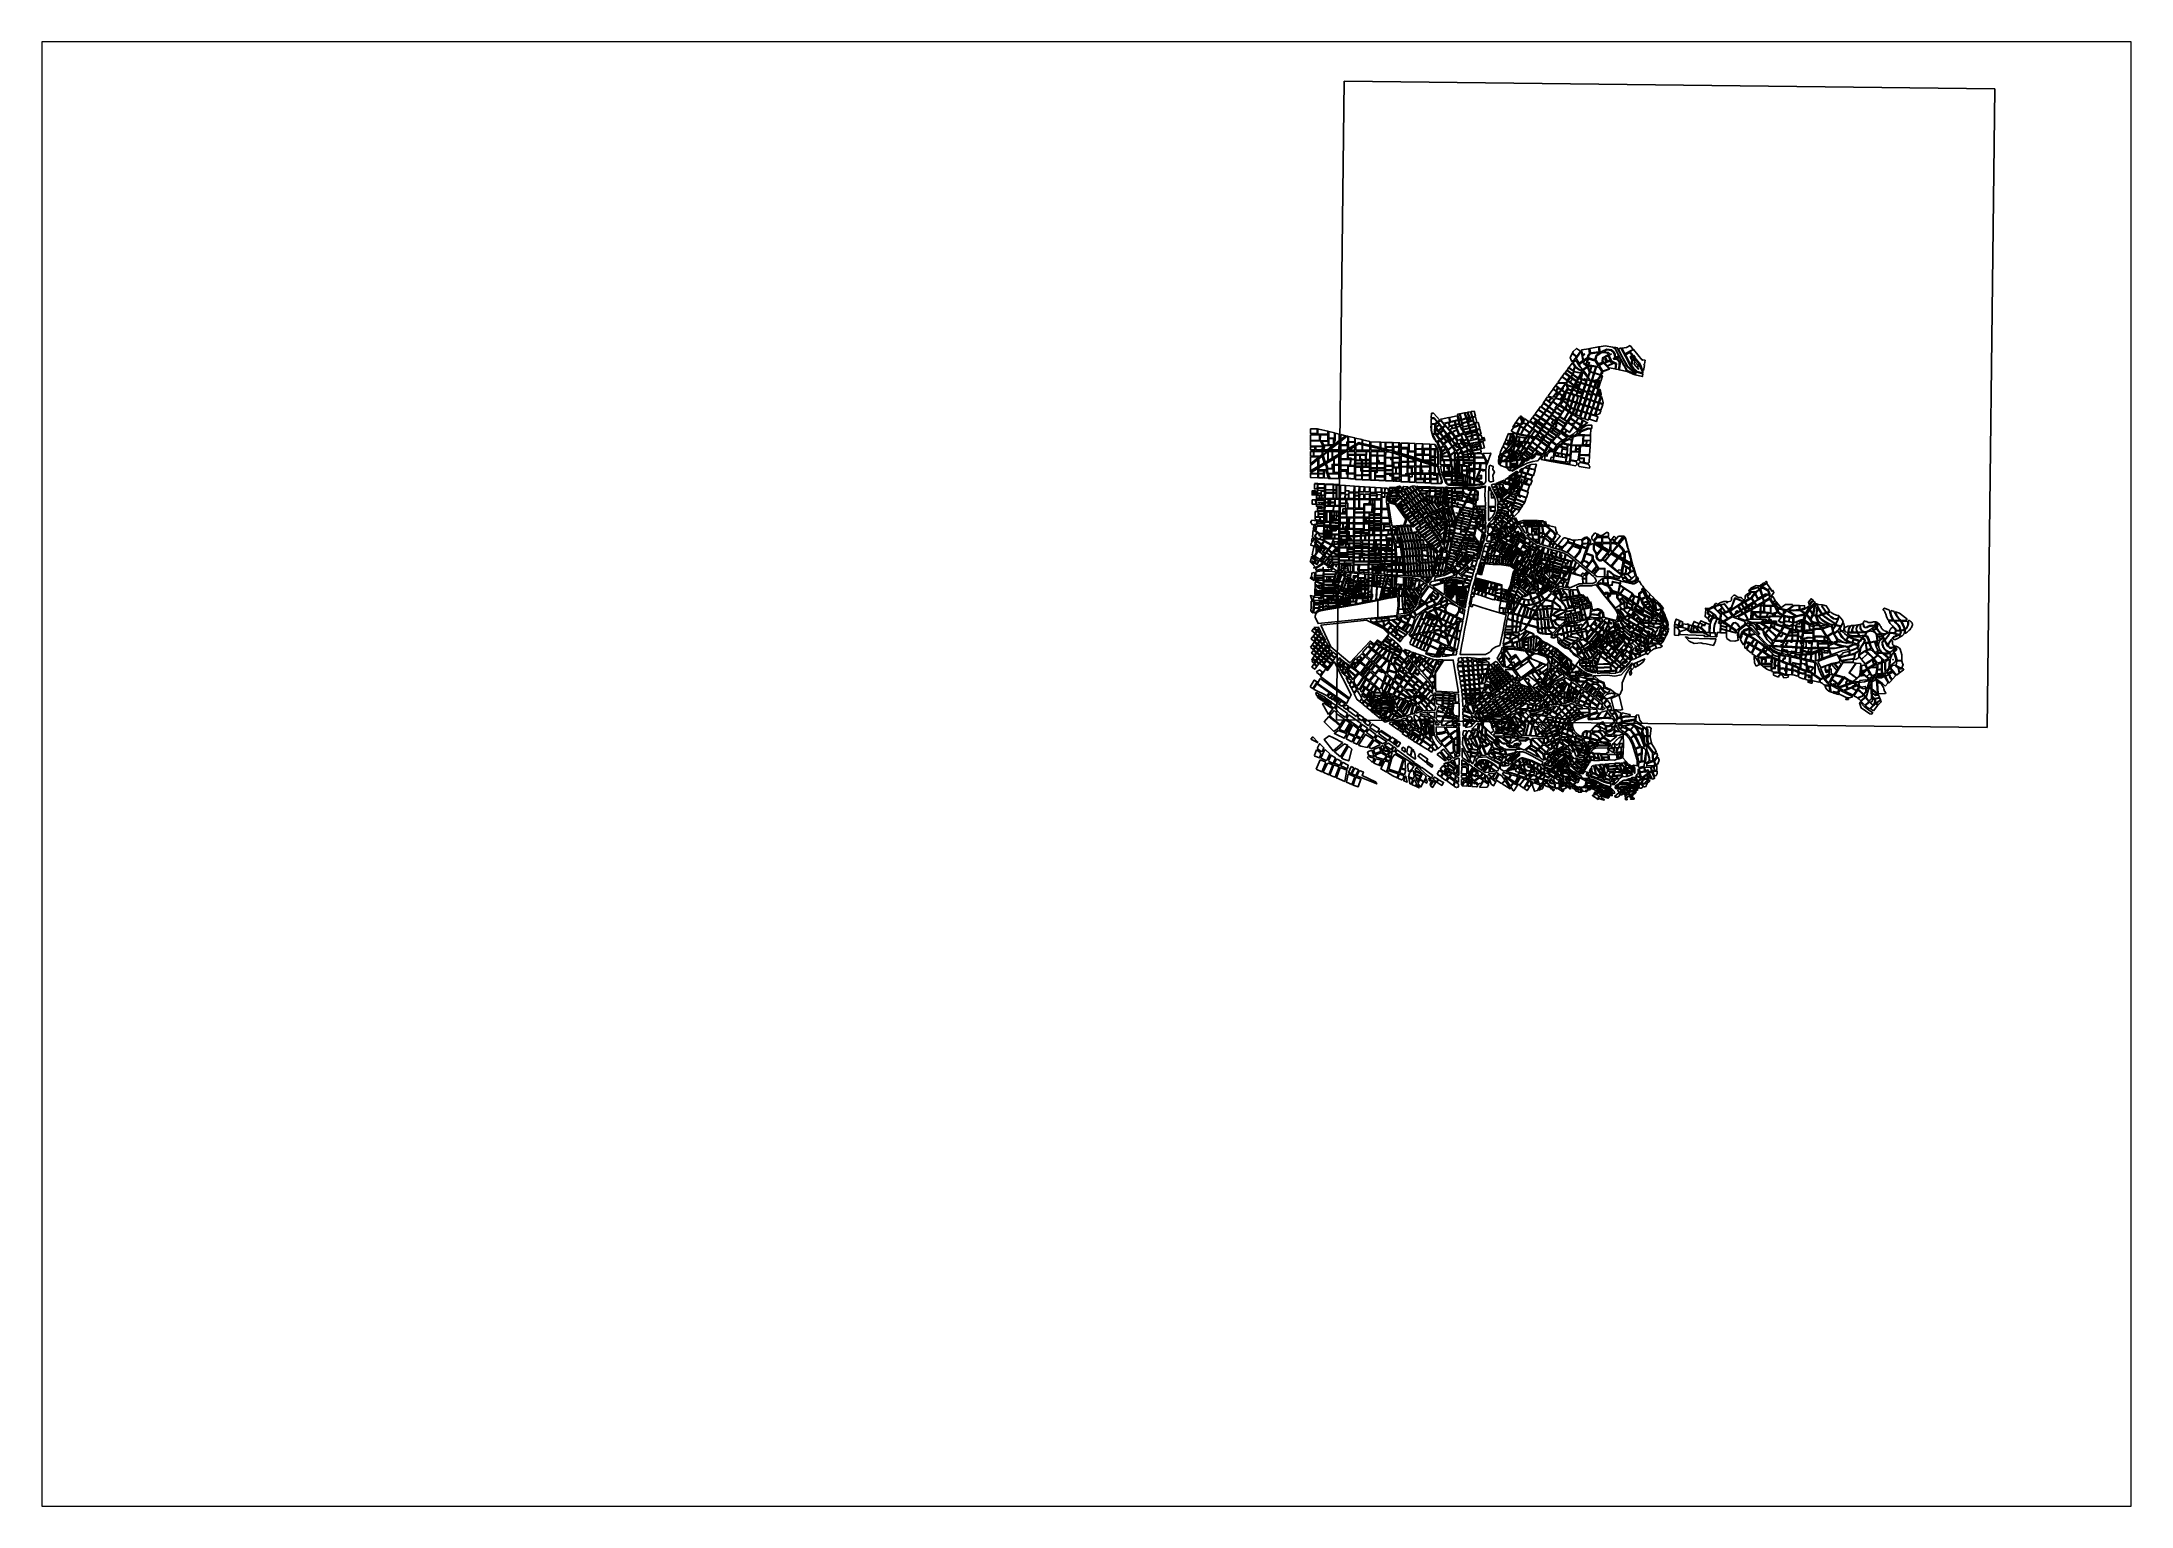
# Paper-space layout 'Layout1' of a CAD drawing. Extents: x 1.14 to 10.3, y 0.8 to 7.22.
# The model-space entities are those that its viewports show. They can reach past a viewport. Long polylines and large blocks are cut down to what shows.
import ezdxf

# ---------------------------------------------------------------- set-up
doc = ezdxf.new("R2010")
doc.units = 0
doc.header["$LTSCALE"] = 40
doc.header["$MEASUREMENT"] = 0
doc.linetypes.add('HIDDEN', pattern=[9.525, 6.35, -3.175])
doc.layers.get('0').update_dxf_attribs({"linetype": 'CONTINUOUS'})
for name, color, linetype in [('Images', 253, 'CONTINUOUS'), ('ΟΙΚ. ΤΕΤΡΑΓΩΝΑ ΣΤΑΥΡΟΥΠΟΛΗ', 74, 'CONTINUOUS'), ('ΟΙΚ.ΤΕΤΡΑΓΩΝΑ ΕΥΚΑΡΠΙΑ', 80, 'CONTINUOUS'), ('ΟΙΚ.ΤΕΤΡΑΓΩΝΑ ΠΟΛΙΧΝΗ', 112, 'CONTINUOUS'), ('υπόλοιπο θεσσαλονίκης', 7, 'CONTINUOUS')]:
    doc.layers.add(name, color=color, linetype=linetype)
picture_1 = doc.add_image_def('image1.tif', size_in_pixel=(10278, 10088))

msp = doc.modelspace()

# ---------------------------------------------------------------- linework, layer by layer
at = {"layer": 'ΟΙΚ. ΤΕΤΡΑΓΩΝΑ ΣΤΑΥΡΟΥΠΟΛΗ', "color": 1}
msp.add_line((409270, 4502816), (409269, 4502815), dxfattribs=at)
at = {"layer": 'ΟΙΚ. ΤΕΤΡΑΓΩΝΑ ΣΤΑΥΡΟΥΠΟΛΗ'}
for points in [[(409424, 4504009), (409424, 4503997), (409423, 4503977), (409424, 4503944), (409425, 4503934), (409427, 4503924), (409434, 4503890), (409439, 4503872), (409444, 4503874), (409438, 4503892), (409434, 4503907), (409430, 4503921), (409429, 4503931), (409428, 4503942), (409427, 4503957), (409427, 4503977), (409426, 4503997), (409427, 4504009)], [(409427, 4504087), (409462, 4504086), (409505, 4504039), (409473, 4504016), (409424, 4504017)], [(409429, 4504159), (409427, 4504096), (409465, 4504095), (409511, 4504044), (409540, 4504065), (409455, 4504159)], [(409434, 4504009), (409429, 4504009), (409428, 4503997), (409429, 4503977), (409429, 4503957), (409430, 4503942), (409431, 4503932), (409432, 4503922), (409436, 4503907), (409440, 4503892), (409446, 4503875), (409470, 4503888), (409474, 4504008)], [(409514, 4504031), (409486, 4504011), (409485, 4503973), (409487, 4503971), (409533, 4504005)], [(409492, 4503964), (409489, 4503968), (409536, 4504002), (409565, 4503962), (409518, 4503927)], [(409548, 4504056), (409521, 4504036), (409572, 4503966), (409607, 4503992)], [(409661, 4504098), (409674, 4504043), (409594, 4504024), (409551, 4504071), (409558, 4504077)], [(409614, 4503985), (409683, 4503909), (409638, 4503876), (409577, 4503958)], [(409658, 4504029), (409620, 4504020), (409608, 4504008), (409649, 4503963), (409669, 4503982)], [(409696, 4503986), (409680, 4503982), (409654, 4503958), (409673, 4503937), (409681, 4503946), (409704, 4503951)], [(409735, 4504047), (409744, 4504006), (409676, 4503990), (409666, 4504031)], [(409774, 4504121), (409671, 4504100), (409684, 4504045), (409786, 4504070)], [(409746, 4503998), (409754, 4503964), (409710, 4503953), (409702, 4503987)], [(409788, 4504060), (409744, 4504050), (409754, 4504008), (409798, 4504019)], [(409800, 4504011), (409806, 4503985), (409762, 4503975), (409756, 4504000)], [(409814, 4503982), (409835, 4503931), (409842, 4503934), (409859, 4503894), (409806, 4503871), (409765, 4503965), (409764, 4503970)], [(409447, 4503867), (409496, 4503773), (409491, 4503776), (409482, 4503787), (409477, 4503795), (409470, 4503808), (409460, 4503825), (409454, 4503838), (409447, 4503852), (409442, 4503864)], [(409536, 4503801), (409504, 4503778), (409498, 4503775), (409450, 4503868), (409477, 4503883)], [(409492, 4503946), (409484, 4503940), (409483, 4503896), (409500, 4503872), (409530, 4503894)], [(409543, 4503891), (409506, 4503864), (409546, 4503808), (409583, 4503835)], [(409545, 4503789), (409516, 4503768), (409548, 4503697), (409589, 4503727)], [(409570, 4503955), (409523, 4503921), (409538, 4503900), (409585, 4503934)], [(409591, 4503926), (409550, 4503896), (409590, 4503841), (409632, 4503871)], [(409595, 4503719), (409553, 4503689), (409578, 4503654), (409619, 4503684)], [(409595, 4503825), (409556, 4503797), (409588, 4503752), (409627, 4503780)], [(409652, 4503785), (409599, 4503747), (409651, 4503674), (409704, 4503713)], [(409625, 4503847), (409601, 4503830), (409634, 4503785), (409658, 4503802), (409627, 4503843)], [(409693, 4503805), (409695, 4503803), (409676, 4503789), (409630, 4503851), (409650, 4503866)], [(409708, 4503707), (409742, 4503661), (409733, 4503653), (409732, 4503637), (409690, 4503606), (409673, 4503606), (409651, 4503665)], [(409691, 4503896), (409743, 4503838), (409701, 4503807), (409656, 4503871)], [(409700, 4503796), (409671, 4503775), (409712, 4503719), (409740, 4503740)], [(409756, 4503961), (409767, 4503936), (409724, 4503918), (409706, 4503901), (409676, 4503934), (409683, 4503942)], [(409725, 4503775), (409738, 4503756), (409748, 4503763), (409756, 4503752), (409776, 4503766), (409748, 4503832), (409706, 4503801)], [(409768, 4503932), (409797, 4503867), (409754, 4503849), (409709, 4503898), (409726, 4503914)], [(409746, 4503732), (409718, 4503711), (409759, 4503654), (409802, 4503685), (409793, 4503699), (409766, 4503704)], [(409793, 4503706), (409771, 4503710), (409753, 4503736), (409780, 4503756), (409801, 4503707), (409797, 4503705)], [(409824, 4503862), (409759, 4503835), (409778, 4503791), (409842, 4503819)], [(409828, 4503759), (409836, 4503740), (409849, 4503746), (409865, 4503710), (409821, 4503690), (409797, 4503746)], [(409843, 4503817), (409849, 4503805), (409817, 4503791), (409812, 4503803)], [(409819, 4503789), (409833, 4503795), (409851, 4503751), (409837, 4503745)], [(409910, 4503665), (409890, 4503711), (409824, 4503682), (409846, 4503632), (409911, 4503662)], [(409870, 4503882), (409828, 4503864), (409855, 4503803), (409837, 4503795), (409841, 4503785), (409902, 4503810)], [(409905, 4503805), (409844, 4503779), (409847, 4503772), (409922, 4503757), (409926, 4503758)], [(409859, 4503762), (409854, 4503759), (409874, 4503714), (409889, 4503720), (409872, 4503759)], [(409883, 4503757), (409930, 4503747), (409934, 4503740), (409893, 4503722), (409878, 4503755)], [(409957, 4503686), (409937, 4503731), (409897, 4503714), (409919, 4503665), (409958, 4503683)], [(409550, 4503605), (409551, 4503530), (409577, 4503530), (409570, 4503604)], [(409576, 4503615), (409564, 4503635), (409624, 4503678), (409636, 4503661), (409642, 4503645)], [(409575, 4503581), (409666, 4503580), (409679, 4503546), (409679, 4503536), (409590, 4503537), (409590, 4503542), (409579, 4503542)], [(409644, 4503640), (409665, 4503583), (409578, 4503584), (409576, 4503608)], [(409596, 4503527), (409683, 4503526), (409683, 4503466), (409609, 4503467)], [(409604, 4503382), (409658, 4503381), (409658, 4503417), (409637, 4503417), (409637, 4503452), (409600, 4503452), (409599, 4503382)], [(409640, 4503432), (409640, 4503420), (409660, 4503420), (409660, 4503432)], [(409669, 4503381), (409666, 4503381), (409666, 4503437), (409645, 4503437), (409645, 4503452), (409691, 4503451), (409696, 4503420), (409695, 4503381)], [(409743, 4503638), (409743, 4503594), (409736, 4503594), (409735, 4503567), (409742, 4503567), (409742, 4503537), (409698, 4503537), (409684, 4503576), (409690, 4503579), (409690, 4503599)], [(409735, 4503524), (409735, 4503527), (409698, 4503527), (409699, 4503484), (409709, 4503421), (409708, 4503368), (409733, 4503368)], [(409739, 4503527), (409763, 4503527), (409764, 4503485), (409738, 4503485)], [(409764, 4503478), (409741, 4503478), (409740, 4503385), (409765, 4503385)], [(409777, 4503570), (409781, 4503570), (409781, 4503606), (409759, 4503636), (409749, 4503628), (409748, 4503588), (409742, 4503588), (409741, 4503573), (409748, 4503573), (409748, 4503537), (409781, 4503537), (409781, 4503566), (409758, 4503566), (409758, 4503570)], [(409808, 4503681), (409811, 4503683), (409827, 4503645), (409787, 4503615), (409763, 4503648)], [(409774, 4503457), (409773, 4503527), (409796, 4503527), (409795, 4503454), (409774, 4503454)], [(409774, 4503448), (409775, 4503377), (409792, 4503370), (409796, 4503370), (409797, 4503448)], [(409835, 4503627), (409846, 4503600), (409846, 4503574), (409843, 4503574), (409791, 4503575), (409791, 4503609), (409816, 4503627), (409820, 4503621)], [(409791, 4503565), (409846, 4503564), (409846, 4503537), (409791, 4503537)], [(409805, 4503460), (409831, 4503460), (409831, 4503355), (409825, 4503355), (409804, 4503363)], [(409805, 4503529), (409846, 4503529), (409846, 4503522), (409851, 4503522), (409851, 4503468), (409805, 4503468)], [(409838, 4503353), (409839, 4503460), (409859, 4503460), (409859, 4503450), (409900, 4503449), (409900, 4503416), (409888, 4503405), (409888, 4503396), (409851, 4503396), (409851, 4503388), (409900, 4503388), (409899, 4503327), (409893, 4503326), (409838, 4503349)], [(409961, 4503677), (409972, 4503652), (409980, 4503623), (409954, 4503620), (409949, 4503653), (409934, 4503646), (409936, 4503643), (409946, 4503644), (409951, 4503619), (409915, 4503615), (409912, 4503637), (409905, 4503636), (409909, 4503612), (409857, 4503606), (409849, 4503625)], [(409874, 4503454), (409871, 4503454), (409872, 4503474), (409857, 4503474), (409857, 4503489), (409962, 4503488), (409961, 4503467), (409923, 4503467), (409923, 4503443), (409905, 4503443), (409905, 4503454)], [(409913, 4503602), (409912, 4503574), (409858, 4503575), (409858, 4503596)], [(409858, 4503568), (409925, 4503567), (409925, 4503533), (409858, 4503534)], [(409860, 4503522), (409860, 4503496), (409996, 4503495), (409996, 4503520)], [(409995, 4503390), (409995, 4503412), (409909, 4503412), (409909, 4503387), (409995, 4503386)], [(409951, 4503609), (409954, 4503587), (409954, 4503574), (409919, 4503574), (409920, 4503605)], [(409965, 4503488), (409996, 4503488), (409995, 4503420), (409931, 4503420), (409931, 4503464), (409964, 4503464)], [(409932, 4503567), (409996, 4503566), (409996, 4503532), (409932, 4503533)], [(409982, 4503614), (409958, 4503610), (409961, 4503587), (409960, 4503574), (409997, 4503573), (409998, 4503588)], [(410007, 4503409), (410006, 4503278), (410006, 4503278), (410020, 4503273), (410074, 4503403), (410074, 4503409)], [(408870, 4503156), (408911, 4503156), (408911, 4503125), (408874, 4503126), (408870, 4503150)], [(408915, 4503166), (408941, 4503165), (408941, 4503160), (408915, 4503160)], [(408915, 4503156), (408915, 4503125), (408940, 4503124), (408941, 4503156)], [(408960, 4503159), (408953, 4503165), (408945, 4503165), (408945, 4503144), (408966, 4503152)], [(408970, 4503147), (409000, 4503104), (408981, 4503095), (408949, 4503141)], [(408965, 4503174), (409019, 4503172), (409011, 4503182), (409000, 4503183)], [(408967, 4503170), (409012, 4503168), (409013, 4503167), (408983, 4503146), (408967, 4503169)], [(409042, 4503135), (409021, 4503121), (409022, 4503120), (409044, 4503132)], [(409060, 4503177), (409043, 4503167), (409064, 4503137), (409119, 4503167), (409116, 4503173)], [(409095, 4503144), (409136, 4503086), (409110, 4503070), (409068, 4503129)], [(409130, 4503163), (409102, 4503147), (409142, 4503090), (409169, 4503107)], [(409137, 4503164), (409134, 4503162), (409171, 4503110), (409174, 4503112)], [(409165, 4503182), (409203, 4503128), (409176, 4503111), (409137, 4503167)], [(409176, 4503186), (409176, 4503180), (409210, 4503132), (409235, 4503149), (409210, 4503184)], [(409244, 4503142), (409282, 4503089), (409254, 4503069), (409215, 4503124)], [(409236, 4503147), (409219, 4503136), (409221, 4503132), (409238, 4503143)], [(409233, 4503183), (409242, 4503170), (409241, 4503164), (409248, 4503155), (409254, 4503159), (409238, 4503183)], [(409265, 4503157), (409301, 4503156), (409300, 4503125), (409269, 4503126), (409253, 4503148)], [(409311, 4503155), (409310, 4503125), (409401, 4503123), (409402, 4503153)], [(409412, 4503153), (409478, 4503151), (409477, 4503122), (409411, 4503124)], [(409548, 4503149), (409548, 4503122), (409487, 4503124), (409488, 4503150)], [(409560, 4503166), (409557, 4503104), (409584, 4503104), (409587, 4503166)], [(409691, 4503351), (409595, 4503352), (409596, 4503374), (409696, 4503373), (409696, 4503351)], [(409595, 4503344), (409595, 4503323), (409664, 4503321), (409664, 4503343)], [(409595, 4503316), (409695, 4503313), (409695, 4503275), (409608, 4503276)], [(409602, 4503167), (409599, 4503054), (409596, 4502940), (409600, 4502940), (409603, 4503054), (409606, 4503167)], [(409621, 4503266), (409695, 4503265), (409694, 4503211), (409650, 4503211), (409636, 4503222)], [(409641, 4503150), (409700, 4503149), (409699, 4503120), (409639, 4503120)], [(409667, 4503343), (409696, 4503343), (409695, 4503321), (409667, 4503321)], [(409709, 4503149), (409706, 4503149), (409705, 4503114), (409741, 4503114), (409742, 4503154), (409732, 4503154), (409713, 4503149)], [(409706, 4503223), (409843, 4503222), (409843, 4503210), (409706, 4503211)], [(409748, 4503350), (409748, 4503327), (409707, 4503327), (409708, 4503354), (409748, 4503354)], [(409707, 4503318), (409748, 4503318), (409748, 4503263), (409707, 4503263)], [(409707, 4503254), (409770, 4503254), (409770, 4503229), (409707, 4503229)], [(409740, 4503382), (409740, 4503368), (409759, 4503367), (409765, 4503381)], [(409755, 4503198), (409743, 4503193), (409742, 4503190), (409842, 4503185), (409914, 4503184), (409993, 4503186), (409993, 4503196), (409874, 4503197)], [(409747, 4503154), (409746, 4503114), (409848, 4503112), (409848, 4503150)], [(409751, 4503354), (409751, 4503327), (409773, 4503327), (409773, 4503354)], [(409751, 4503322), (409771, 4503322), (409771, 4503263), (409751, 4503263)], [(409773, 4503376), (409769, 4503367), (409794, 4503367)], [(409777, 4503254), (409843, 4503253), (409843, 4503228), (409777, 4503228)], [(409840, 4503326), (409778, 4503327), (409778, 4503354), (409792, 4503353), (409844, 4503332), (409844, 4503326)], [(409778, 4503318), (409844, 4503317), (409843, 4503297), (409778, 4503297)], [(409778, 4503290), (409778, 4503263), (409843, 4503262), (409843, 4503290)], [(409878, 4503305), (409877, 4503209), (409852, 4503210), (409853, 4503324), (409863, 4503324), (409878, 4503317)], [(409854, 4503146), (409854, 4503112), (409863, 4503112), (409863, 4503093), (409928, 4503063), (409958, 4503130), (409918, 4503131), (409918, 4503145)], [(409892, 4503311), (409909, 4503304), (409908, 4503209), (409885, 4503209), (409886, 4503311)], [(409909, 4503377), (409908, 4503320), (409927, 4503312), (409934, 4503312), (409935, 4503377)], [(409921, 4503299), (409943, 4503290), (409942, 4503209), (409915, 4503209), (409916, 4503299)], [(409940, 4503377), (409939, 4503307), (409964, 4503297), (409964, 4503297), (409994, 4503296), (409995, 4503376)], [(409969, 4503128), (410008, 4503127), (410006, 4503074), (409952, 4503074), (409947, 4503080)], [(409958, 4503284), (409994, 4503269), (409993, 4503216), (409985, 4503209), (409950, 4503209), (409951, 4503284)], [(409969, 4503295), (409994, 4503294), (409994, 4503284)], [(410006, 4503264), (410093, 4503229), (410087, 4503214), (410006, 4503201)], [(410107, 4503220), (410103, 4503211), (410006, 4503196), (410006, 4503192), (410061, 4503200), (410076, 4503197), (410110, 4503203), (410127, 4503211)], [(410141, 4503172), (410147, 4503158), (410143, 4503043), (410147, 4503032), (410149, 4502916), (410024, 4502918), (410025, 4502997), (410048, 4502997), (410052, 4503110), (410021, 4503125), (410021, 4503152), (410051, 4503156), (410081, 4503156), (410081, 4503162)], [(410053, 4503321), (410092, 4503321), (410091, 4503289), (410066, 4503289), (410053, 4503256), (410030, 4503265)], [(410151, 4503185), (410152, 4503184), (410152, 4503171), (410148, 4503170), (410145, 4503178), (410138, 4503180), (410138, 4503183)], [(408851, 4503019), (408870, 4503018), (408870, 4503005), (408892, 4502976), (408890, 4502973), (408855, 4502983), (408850, 4502994)], [(408858, 4503050), (408870, 4503050), (408870, 4503024), (408852, 4503024)], [(408868, 4503094), (408887, 4503093), (408887, 4503060), (408861, 4503060)], [(408874, 4503122), (408869, 4503098), (408910, 4503097), (408910, 4503121)], [(408875, 4503050), (408963, 4503049), (408962, 4503024), (408875, 4503025)], [(408875, 4503019), (408915, 4503018), (408914, 4502966), (408905, 4502969), (408875, 4503006)], [(408913, 4503093), (408913, 4503088), (408891, 4503088), (408891, 4503060), (408954, 4503059), (408960, 4503067), (408960, 4503092)], [(408926, 4503121), (408914, 4503112), (408914, 4503097), (408951, 4503096), (408951, 4503121)], [(408921, 4503018), (408942, 4503018), (408942, 4502967), (408933, 4502961), (408916, 4502965), (408917, 4502975), (408921, 4502975)], [(409042, 4502992), (409005, 4502965), (409007, 4502962), (408973, 4502938), (408965, 4502946), (408959, 4502950), (408947, 4502956), (408943, 4502957), (408941, 4502958), (408940, 4502959), (408957, 4502972), (408954, 4502976), (409013, 4503019), (409011, 4503022), (409018, 4503027)], [(408948, 4503018), (408948, 4502979), (408953, 4502978), (408996, 4503010), (408992, 4503018)], [(408955, 4503121), (408958, 4503121), (408973, 4503096), (408955, 4503097)], [(408964, 4503093), (408964, 4503074), (408964, 4503073), (408975, 4503086), (408971, 4503093)], [(408968, 4503049), (408967, 4503024), (409001, 4503023), (409010, 4503030), (408997, 4503049)], [(408982, 4503076), (408975, 4503066), (408975, 4503059), (408979, 4503059), (408989, 4503067)], [(408978, 4502934), (409005, 4502896), (409004, 4502895), (408976, 4502933)], [(408994, 4502946), (409004, 4502932), (409000, 4502929), (409009, 4502917), (409012, 4502919), (409021, 4502907), (409007, 4502897), (408980, 4502935)], [(409018, 4503102), (408987, 4503087), (409023, 4503036), (409051, 4503056)], [(409011, 4502957), (409026, 4502935), (409029, 4502937), (409040, 4502921), (409022, 4502908), (409013, 4502920), (409016, 4502922), (409008, 4502935), (409004, 4502932), (408995, 4502946)], [(409017, 4502888), (409034, 4502865), (409028, 4502861), (409011, 4502884)], [(409038, 4502868), (409053, 4502878), (409037, 4502902), (409019, 4502890), (409036, 4502866)], [(409048, 4502984), (409075, 4502946), (409047, 4502926), (409020, 4502964)], [(409024, 4503103), (409021, 4503101), (409049, 4503062), (409052, 4503064)], [(409054, 4503122), (409084, 4503079), (409058, 4503060), (409025, 4503106)], [(409051, 4503053), (409025, 4503034), (409054, 4502993), (409080, 4503012)], [(409035, 4502864), (409040, 4502857), (409034, 4502852), (409029, 4502859)], [(409034, 4502941), (409030, 4502938), (409041, 4502922), (409045, 4502924)], [(409040, 4502855), (409059, 4502830), (409053, 4502826), (409035, 4502851)], [(409083, 4502935), (409038, 4502903), (409056, 4502878), (409101, 4502909)], [(409106, 4502903), (409059, 4502870), (409060, 4502869), (409043, 4502857), (409061, 4502832), (409124, 4502876)], [(409085, 4503077), (409114, 4503036), (409099, 4503025), (409096, 4503030), (409079, 4503018), (409053, 4503054)], [(409083, 4503010), (409056, 4502990), (409064, 4502979), (409091, 4502998)], [(409093, 4502998), (409064, 4502978), (409084, 4502951), (409112, 4502971)], [(409129, 4502870), (409150, 4502841), (409086, 4502796), (409066, 4502825)], [(409119, 4502961), (409161, 4502902), (409133, 4502882), (409091, 4502941)], [(409117, 4503033), (409144, 4502993), (409119, 4502975), (409093, 4503011), (409105, 4503019), (409102, 4503023)], [(409135, 4503084), (409111, 4503069), (409115, 4503062), (409139, 4503077)], [(409141, 4503077), (409183, 4503019), (409159, 4503001), (409116, 4503061)], [(409151, 4502984), (409126, 4502965), (409167, 4502907), (409193, 4502925)], [(409146, 4502891), (409150, 4502886), (409137, 4502877), (409133, 4502881)], [(409165, 4502896), (409137, 4502876), (409167, 4502834), (409195, 4502853)], [(409175, 4503099), (409148, 4503082), (409190, 4503023), (409216, 4503042)], [(409174, 4503009), (409175, 4503007), (409161, 4502997), (409160, 4503000)], [(409188, 4503012), (409229, 4502953), (409205, 4502936), (409163, 4502995)], [(409194, 4502923), (409168, 4502905), (409171, 4502902), (409196, 4502920)], [(409196, 4502852), (409168, 4502832), (409182, 4502812), (409210, 4502832)], [(409198, 4502919), (409224, 4502881), (409198, 4502863), (409172, 4502900)], [(409182, 4503100), (409212, 4503058), (409209, 4503056), (409179, 4503099)], [(409209, 4503120), (409248, 4503065), (409222, 4503046), (409182, 4503103)], [(409220, 4503035), (409262, 4502977), (409236, 4502958), (409194, 4503017)], [(409200, 4503006), (409196, 4503003), (409231, 4502954), (409234, 4502957)], [(409225, 4502879), (409243, 4502854), (409217, 4502836), (409199, 4502861)], [(409237, 4502943), (409212, 4502925), (409231, 4502899), (409255, 4502917)], [(409295, 4502999), (409253, 4503058), (409227, 4503040), (409269, 4502980)], [(409257, 4502915), (409283, 4502878), (409259, 4502860), (409232, 4502898)], [(409269, 4502967), (409288, 4502939), (409262, 4502921), (409243, 4502948)], [(409283, 4503080), (409326, 4503022), (409301, 4503004), (409259, 4503063)], [(409284, 4502876), (409287, 4502872), (409262, 4502855), (409259, 4502859)], [(409266, 4503052), (409300, 4503003), (409297, 4503001), (409262, 4503050)], [(409290, 4502938), (409263, 4502919), (409290, 4502882), (409316, 4502900)], [(409298, 4502804), (409263, 4502854), (409288, 4502871), (409325, 4502818), (409301, 4502801)], [(409281, 4503086), (409264, 4503074), (409266, 4503070), (409284, 4503083)], [(409280, 4503119), (409275, 4503117), (409292, 4503093), (409360, 4503091), (409361, 4503117)], [(409302, 4502989), (409276, 4502971), (409322, 4502905), (409348, 4502924)], [(409320, 4502894), (409354, 4502846), (409328, 4502828), (409294, 4502875)], [(409307, 4503083), (409360, 4503081), (409359, 4503047), (409342, 4503033), (409328, 4503042), (409302, 4503078)], [(409333, 4503012), (409308, 4502994), (409320, 4502978), (409344, 4502995)], [(409345, 4502994), (409379, 4502946), (409355, 4502928), (409321, 4502976)], [(409353, 4502917), (409373, 4502889), (409347, 4502870), (409327, 4502899)], [(409345, 4503020), (409353, 4503014), (409348, 4503011), (409343, 4503018)], [(409374, 4502887), (409348, 4502869), (409371, 4502836), (409374, 4502838), (409384, 4502823), (409405, 4502829), (409412, 4502834)], [(409361, 4503012), (409352, 4503005), (409388, 4502954), (409410, 4502970), (409400, 4502985)], [(409377, 4503042), (409405, 4503041), (409404, 4503003), (409401, 4502996), (409362, 4503023), (409356, 4503029), (409372, 4503042)], [(409381, 4502944), (409356, 4502927), (409358, 4502923), (409383, 4502941)], [(409384, 4502939), (409360, 4502922), (409421, 4502835), (409443, 4502842), (409449, 4502847)], [(409371, 4503117), (409370, 4503054), (409399, 4503053), (409401, 4503116)], [(409419, 4502962), (409490, 4502862), (409483, 4502856), (409463, 4502849), (409395, 4502944)], [(409406, 4502850), (409404, 4502848), (409413, 4502835), (409415, 4502837)], [(409409, 4503041), (409436, 4503040), (409435, 4502989), (409430, 4502985), (409408, 4502993)], [(409411, 4503116), (409410, 4503053), (409476, 4503051), (409477, 4503114)], [(409422, 4502964), (409420, 4502962), (409432, 4502946), (409434, 4502948)], [(409436, 4502974), (409437, 4502972), (409427, 4502965), (409426, 4502966)], [(409438, 4502970), (409428, 4502963), (409501, 4502860), (409529, 4502880), (409476, 4502956)], [(409446, 4503039), (409445, 4502978), (409475, 4502967), (409477, 4503038)], [(409484, 4502854), (409465, 4502847), (409466, 4502844), (409486, 4502851)], [(409497, 4502853), (409510, 4502834), (409507, 4502832), (409482, 4502822), (409469, 4502841), (409475, 4502845)], [(409485, 4502876), (409482, 4502875), (409491, 4502863), (409493, 4502864)], [(409487, 4503038), (409511, 4503037), (409509, 4502955), (409485, 4502963)], [(409487, 4503078), (409546, 4503077), (409545, 4503048), (409486, 4503050)], [(409487, 4503114), (409547, 4503112), (409546, 4503087), (409487, 4503088)], [(409499, 4502948), (409542, 4502937), (409545, 4502934), (409515, 4502913), (409493, 4502944)], [(409534, 4502872), (409547, 4502853), (409520, 4502834), (409506, 4502853)], [(409521, 4503037), (409545, 4503036), (409541, 4502947), (409519, 4502953)], [(409559, 4502932), (409576, 4502928), (409578, 4502903), (409558, 4502889), (409557, 4502891), (409539, 4502878), (409521, 4502905)], [(409566, 4502889), (409543, 4502873), (409557, 4502852), (409580, 4502868)], [(409552, 4502967), (409551, 4502945), (409578, 4502940), (409579, 4502967)], [(409555, 4503036), (409582, 4503035), (409579, 4502972), (409552, 4502972)], [(409557, 4503098), (409555, 4503048), (409582, 4503047), (409584, 4503097)], [(409581, 4502865), (409565, 4502854), (409581, 4502832), (409571, 4502825), (409590, 4502744), (409580, 4502738), (409583, 4502737), (409591, 4502742)], [(409578, 4502899), (409568, 4502891), (409580, 4502873)], [(409621, 4502916), (409620, 4502916), (409619, 4502916), (409618, 4502916), (409616, 4502915), (409615, 4502915), (409614, 4502914), (409613, 4502913), (409613, 4502913), (409612, 4502911), (409611, 4502911), (409611, 4502910), (409611, 4502909), (409610, 4502907), (409610, 4502906), (409610, 4502866), (409628, 4502873), (409625, 4502879), (409658, 4502891), (409653, 4502906), (409624, 4502916), (409624, 4502916), (409622, 4502916)], [(409629, 4502870), (409634, 4502852), (409632, 4502851), (409638, 4502833), (409613, 4502824), (409610, 4502863)], [(409612, 4502969), (409611, 4502931), (409623, 4502928), (409625, 4502968)], [(409614, 4503024), (409628, 4503024), (409625, 4502974), (409613, 4502975)], [(409627, 4502968), (409625, 4502928), (409647, 4502922), (409650, 4502966)], [(409630, 4503020), (409652, 4503019), (409649, 4502973), (409627, 4502974)], [(409662, 4502880), (409676, 4502840), (409651, 4502831), (409637, 4502872)], [(409642, 4503065), (409698, 4503064), (409697, 4503027), (409641, 4503029)], [(409696, 4503111), (409655, 4503111), (409653, 4503074), (409698, 4503073), (409699, 4503111)], [(409658, 4502920), (409688, 4502912), (409695, 4502942), (409696, 4502963), (409658, 4502965), (409655, 4502920)], [(409664, 4503019), (409697, 4503018), (409696, 4502969), (409661, 4502972)], [(409667, 4502901), (409692, 4502893), (409716, 4502822), (409692, 4502814), (409680, 4502850), (409678, 4502849), (409661, 4502899)], [(409706, 4502919), (409716, 4502917), (409709, 4502888), (409707, 4502888), (409702, 4502903)], [(409708, 4502928), (409768, 4502914), (409775, 4502942), (409711, 4502957), (409706, 4502953), (409705, 4502928)], [(409707, 4502996), (409706, 4502965), (409735, 4502958), (409743, 4502988)], [(409708, 4503046), (409707, 4503023), (409766, 4503009), (409775, 4503044), (409773, 4503046)], [(409709, 4503013), (409747, 4503004), (409744, 4502991), (409707, 4502999), (409707, 4503012)], [(409708, 4503081), (409709, 4503084), (409770, 4503083), (409769, 4503055), (409708, 4503055)], [(409709, 4503102), (409709, 4503089), (409770, 4503088), (409770, 4503101)], [(409800, 4502835), (409811, 4502881), (409829, 4502876), (409833, 4502883), (409834, 4502890), (409718, 4502917), (409709, 4502881), (409747, 4502770), (409769, 4502777), (409793, 4502817), (409758, 4502826), (409759, 4502829), (409795, 4502820), (409798, 4502826)], [(409772, 4502950), (409742, 4502957), (409754, 4503003), (409880, 4502973), (409860, 4502931), (409782, 4502948), (409786, 4502964), (409779, 4502965), (409775, 4502950)], [(409803, 4503040), (409794, 4503003), (409772, 4503008), (409782, 4503046), (409801, 4503045), (409803, 4503042)], [(409839, 4502898), (409773, 4502913), (409780, 4502941), (409858, 4502924), (409842, 4502898)], [(409779, 4503080), (409778, 4503055), (409841, 4503054), (409842, 4503061), (409843, 4503082), (409779, 4503083)], [(409788, 4503101), (409788, 4503088), (409843, 4503087), (409843, 4503100)], [(409813, 4502878), (409805, 4502844), (409809, 4502843), (409823, 4502866), (409825, 4502875)], [(409839, 4502866), (409939, 4502845), (409932, 4502817), (409829, 4502840), (409833, 4502857)], [(409845, 4503042), (409832, 4502993), (409885, 4502981), (409905, 4503024), (409864, 4503043), (409845, 4503045)], [(409857, 4502898), (409988, 4502869), (409982, 4502843), (409845, 4502873), (409843, 4502875)], [(409856, 4503056), (409868, 4503054), (409911, 4503035), (409923, 4503059), (409860, 4503088), (409853, 4503075), (409853, 4503056)], [(409987, 4502892), (409992, 4502921), (409991, 4502941), (409931, 4502968), (409893, 4502971), (409862, 4502907), (409985, 4502879)], [(409922, 4503029), (409901, 4502987), (409918, 4502979), (409927, 4502978), (409947, 4503017)], [(409942, 4503066), (409986, 4503066), (409985, 4503012), (409929, 4503038)], [(409952, 4503015), (409990, 4502998), (410015, 4502997), (410014, 4502935), (410000, 4502935), (410000, 4502947), (409984, 4502954), (409990, 4502981), (409986, 4502982), (409979, 4502956), (409958, 4502965), (409966, 4502992), (409962, 4502994), (409951, 4502968), (409933, 4502977)], [(409989, 4503046), (409988, 4503011), (409993, 4503009), (410004, 4503009), (410006, 4503066), (409989, 4503066)], [(410002, 4502907), (409997, 4502881), (410034, 4502879), (410035, 4502906)], [(410009, 4503066), (410039, 4503065), (410038, 4503008), (410007, 4503008)], [(410010, 4503117), (410040, 4503102), (410039, 4503073), (410009, 4503074)], [(410042, 4502906), (410071, 4502906), (410069, 4502878), (410041, 4502879)], [(410076, 4502906), (410074, 4502878), (410150, 4502879), (410149, 4502905), (410140, 4502905)], [(410142, 4502868), (410109, 4502868), (410108, 4502852), (410115, 4502839), (410109, 4502803), (410122, 4502801), (410144, 4502801)], [(410151, 4502868), (410153, 4502801), (410146, 4502801), (410144, 4502868)], [(409022, 4502644), (408993, 4502642), (409016, 4502550), (409045, 4502552), (409039, 4502572), (409041, 4502573)], [(409048, 4502574), (409029, 4502645), (409024, 4502645), (409043, 4502573)], [(409063, 4502647), (409031, 4502644), (409050, 4502575), (409052, 4502576), (409058, 4502553), (409086, 4502556)], [(409070, 4502837), (409054, 4502825), (409056, 4502822), (409073, 4502834)], [(409063, 4502823), (409058, 4502819), (409078, 4502791), (409084, 4502795)], [(409102, 4502651), (409121, 4502580), (409119, 4502580), (409124, 4502559), (409094, 4502556), (409071, 4502649)], [(409113, 4502745), (409183, 4502646), (409180, 4502644), (409167, 4502649), (409143, 4502661), (409117, 4502659), (409116, 4502665), (409088, 4502662), (409089, 4502657), (409079, 4502656), (409076, 4502661), (409102, 4502737)], [(409083, 4502793), (409078, 4502789), (409084, 4502781), (409089, 4502785)], [(409090, 4502782), (409107, 4502758), (409103, 4502755), (409086, 4502779)], [(409111, 4502797), (409128, 4502774), (409109, 4502760), (409092, 4502784)], [(409155, 4502833), (409174, 4502806), (409129, 4502775), (409110, 4502801)], [(409139, 4502654), (409110, 4502651), (409128, 4502581), (409129, 4502581), (409134, 4502559), (409145, 4502560), (409164, 4502564), (409142, 4502650)], [(409183, 4502794), (409202, 4502767), (409138, 4502722), (409119, 4502749)], [(409172, 4502696), (409173, 4502694), (409227, 4502732), (409207, 4502761), (409143, 4502716), (409162, 4502689)], [(409147, 4502657), (409164, 4502648), (409151, 4502642)], [(409256, 4502692), (409277, 4502662), (409222, 4502624), (409245, 4502591), (409224, 4502576), (409170, 4502565), (409151, 4502640), (409166, 4502647), (409184, 4502640)], [(409176, 4502687), (409165, 4502679), (409184, 4502653), (409195, 4502661)], [(409231, 4502726), (409250, 4502700), (409196, 4502661), (409177, 4502687)], [(409189, 4502799), (409201, 4502783), (409195, 4502778), (409184, 4502795)], [(409240, 4502834), (409191, 4502799), (409210, 4502773), (409259, 4502808)], [(409243, 4502580), (409264, 4502553), (409269, 4502556), (409291, 4502527), (409289, 4502522), (409271, 4502509), (409266, 4502507), (409241, 4502544), (409220, 4502538), (409214, 4502558)], [(409245, 4502788), (409265, 4502759), (409235, 4502738), (409215, 4502767)], [(409271, 4502651), (409231, 4502622), (409249, 4502596), (409259, 4502604), (409261, 4502602), (409290, 4502623)], [(409300, 4502774), (409240, 4502732), (409258, 4502706), (409318, 4502748)], [(409275, 4502809), (409295, 4502781), (409266, 4502760), (409246, 4502789)], [(409343, 4502650), (409265, 4502595), (409266, 4502594), (409256, 4502586), (409274, 4502560), (409362, 4502622)], [(409295, 4502717), (409313, 4502691), (409284, 4502670), (409265, 4502696)], [(409348, 4502706), (409368, 4502678), (409292, 4502624), (409273, 4502652)], [(409397, 4502637), (409280, 4502554), (409298, 4502528), (409415, 4502611)], [(409325, 4502738), (409344, 4502712), (409315, 4502692), (409296, 4502718)], [(409309, 4502805), (409305, 4502802), (409311, 4502792), (409316, 4502795)], [(409364, 4502827), (409384, 4502799), (409330, 4502760), (409309, 4502789)], [(409355, 4502845), (409329, 4502827), (409339, 4502812), (409365, 4502831)], [(409445, 4502569), (409464, 4502543), (409353, 4502464), (409333, 4502489)], [(409363, 4502765), (409338, 4502748), (409381, 4502687), (409404, 4502703), (409390, 4502723), (409391, 4502724)], [(409373, 4502671), (409392, 4502644), (409364, 4502624), (409344, 4502651)], [(409423, 4502600), (409441, 4502575), (409365, 4502522), (409348, 4502546)], [(409366, 4502767), (409364, 4502766), (409393, 4502725), (409395, 4502726)], [(409380, 4502777), (409369, 4502769), (409412, 4502709), (409437, 4502727), (409417, 4502755), (409418, 4502755), (409408, 4502770)], [(409386, 4502812), (409403, 4502787), (409381, 4502794), (409388, 4502799), (409381, 4502809)], [(409392, 4502694), (409382, 4502686), (409384, 4502682), (409395, 4502690)], [(409405, 4502827), (409385, 4502821), (409388, 4502818), (409408, 4502824)], [(409410, 4502698), (409418, 4502687), (409394, 4502669), (409386, 4502681)], [(409418, 4502825), (409394, 4502817), (409387, 4502813), (409401, 4502793), (409408, 4502798), (409409, 4502796), (409428, 4502803), (409433, 4502805)], [(409395, 4502640), (409387, 4502635), (409388, 4502634), (409396, 4502639)], [(409419, 4502685), (409438, 4502659), (409413, 4502642), (409395, 4502668)], [(409411, 4502768), (409427, 4502764), (409418, 4502758)], [(409439, 4502657), (409415, 4502640), (409428, 4502620), (409453, 4502638)], [(409475, 4502811), (409508, 4502764), (409505, 4502758), (409419, 4502784), (409417, 4502788), (409422, 4502792)], [(409443, 4502721), (409486, 4502661), (409459, 4502642), (409417, 4502703)], [(409441, 4502574), (409425, 4502563), (409427, 4502560), (409443, 4502572)], [(409429, 4502763), (409432, 4502763), (409461, 4502754), (409469, 4502752), (409470, 4502750), (409446, 4502733), (409426, 4502761)], [(409456, 4502838), (409432, 4502830), (409428, 4502826), (409441, 4502807), (409464, 4502815), (409469, 4502819)], [(409461, 4502626), (409478, 4502601), (409454, 4502584), (409437, 4502609)], [(409475, 4502741), (409451, 4502724), (409477, 4502687), (409501, 4502704)], [(409456, 4502711), (409454, 4502709), (409487, 4502662), (409490, 4502664)], [(409480, 4502600), (409455, 4502582), (409500, 4502519), (409525, 4502536)], [(409494, 4502649), (409467, 4502631), (409492, 4502596), (409518, 4502614)], [(409504, 4502703), (409518, 4502684), (409492, 4502665), (409478, 4502685)], [(409488, 4502747), (409569, 4502724), (409571, 4502721), (409525, 4502688), (409485, 4502745)], [(409515, 4502826), (409532, 4502800), (409509, 4502783), (409487, 4502815), (409489, 4502816)], [(409520, 4502613), (409493, 4502594), (409526, 4502548), (409533, 4502552), (409543, 4502579)], [(409526, 4502672), (409567, 4502615), (409541, 4502597), (409500, 4502654)], [(409534, 4502798), (409511, 4502781), (409532, 4502752), (409559, 4502743), (409561, 4502744), (409550, 4502763), (409553, 4502765)], [(409553, 4502845), (409569, 4502821), (409588, 4502744), (409578, 4502738), (409526, 4502827)], [(409603, 4502637), (409602, 4502576), (409538, 4502531), (409531, 4502541), (409547, 4502582), (409583, 4502607), (409575, 4502618)], [(409580, 4502710), (409594, 4502689), (409576, 4502677), (409579, 4502673), (409550, 4502653), (409533, 4502677)], [(409596, 4502673), (409585, 4502665), (409584, 4502666), (409555, 4502646), (409573, 4502621), (409603, 4502641), (409601, 4502666)], [(409570, 4502747), (409562, 4502742), (409575, 4502739)], [(409636, 4502826), (409613, 4502818), (409616, 4502795), (409629, 4502732), (409659, 4502730), (409659, 4502739), (409646, 4502796)], [(409623, 4502717), (409633, 4502716), (409631, 4502712), (409641, 4502664), (409636, 4502665), (409632, 4502646)], [(409631, 4502639), (409639, 4502637), (409631, 4502602)], [(409638, 4502593), (409633, 4502595), (409631, 4502564)], [(409640, 4502593), (409668, 4502587), (409663, 4502567), (409660, 4502567), (409657, 4502554), (409632, 4502560)], [(409645, 4502650), (409674, 4502643), (409662, 4502590), (409633, 4502596)], [(409661, 4502715), (409636, 4502716), (409634, 4502710), (409643, 4502664), (409667, 4502658), (409668, 4502663), (409663, 4502715)], [(409670, 4502835), (409679, 4502809), (409655, 4502801), (409647, 4502827)], [(409671, 4502729), (409669, 4502730), (409655, 4502792), (409681, 4502801), (409703, 4502736), (409703, 4502728)], [(409669, 4502587), (409671, 4502586), (409667, 4502566), (409665, 4502566)], [(409676, 4502598), (409689, 4502595), (409683, 4502567), (409688, 4502566), (409684, 4502548), (409669, 4502551), (409672, 4502565), (409669, 4502565)], [(409679, 4502714), (409708, 4502712), (409701, 4502682), (409703, 4502681), (409699, 4502664), (409675, 4502669), (409672, 4502704), (409675, 4502714)], [(409680, 4502645), (409672, 4502607), (409727, 4502595), (409736, 4502632)], [(409679, 4502666), (409721, 4502657), (409718, 4502643), (409676, 4502653)], [(409692, 4502569), (409687, 4502547), (409715, 4502541), (409720, 4502562)], [(409718, 4502814), (409747, 4502729), (409745, 4502725), (409714, 4502727), (409688, 4502804)], [(409694, 4502594), (409725, 4502587), (409720, 4502564), (409689, 4502571)], [(409715, 4502691), (409730, 4502688), (409723, 4502658), (409708, 4502662)], [(409718, 4502712), (409714, 4502694), (409730, 4502690), (409730, 4502691), (409748, 4502687), (409753, 4502707), (409751, 4502710)], [(409733, 4502688), (409722, 4502642), (409737, 4502638), (409748, 4502685)], [(409748, 4502620), (409824, 4502603), (409811, 4502547), (409736, 4502567)], [(409757, 4502660), (409749, 4502628), (409814, 4502614), (409820, 4502646)], [(409771, 4502763), (409777, 4502762), (409768, 4502720), (409763, 4502721), (409751, 4502756)], [(409765, 4502699), (409758, 4502668), (409781, 4502663), (409822, 4502654), (409829, 4502684), (409788, 4502693)], [(409772, 4502708), (409767, 4502709), (409772, 4502730), (409834, 4502716), (409830, 4502694)], [(409779, 4502737), (409839, 4502723), (409845, 4502749), (409780, 4502764), (409774, 4502738)], [(409798, 4502802), (409860, 4502788), (409853, 4502758), (409786, 4502773), (409789, 4502787)], [(409830, 4502802), (409802, 4502808), (409818, 4502834), (409850, 4502826), (409845, 4502799)], [(409827, 4502645), (409876, 4502634), (409872, 4502616), (409907, 4502608), (409902, 4502594), (409821, 4502612)], [(409835, 4502683), (409925, 4502660), (409915, 4502633), (409828, 4502653)], [(409841, 4502714), (409838, 4502692), (409929, 4502669), (409936, 4502693)], [(409849, 4502748), (409843, 4502722), (409938, 4502700), (409946, 4502726)], [(409857, 4502825), (409930, 4502808), (409924, 4502781), (409851, 4502797)], [(409864, 4502787), (409858, 4502757), (409949, 4502736), (409958, 4502767)], [(409878, 4502633), (409874, 4502618), (409907, 4502610), (409913, 4502626)], [(409903, 4502576), (409949, 4502567), (409944, 4502544), (409998, 4502533), (409996, 4502522), (409890, 4502543)], [(409927, 4502623), (409919, 4502600), (409913, 4502601), (409909, 4502588), (409908, 4502581), (410004, 4502562), (410007, 4502578), (410002, 4502579), (410002, 4502580), (410008, 4502606), (409970, 4502612), (409957, 4502612)], [(409940, 4502660), (410022, 4502647), (410020, 4502637), (410014, 4502638), (410012, 4502627), (409984, 4502633), (409983, 4502628), (410011, 4502622), (410009, 4502612), (409971, 4502618), (409958, 4502618), (409929, 4502628)], [(409936, 4502807), (409967, 4502800), (409960, 4502773), (409930, 4502780)], [(409944, 4502844), (409981, 4502836), (409975, 4502807), (409938, 4502816)], [(410012, 4502657), (409941, 4502668), (409952, 4502707), (410016, 4502697), (410029, 4502669), (410027, 4502655)], [(409963, 4502746), (409954, 4502713), (410013, 4502704), (410023, 4502736)], [(409969, 4502768), (409964, 4502752), (410027, 4502742), (410029, 4502749), (410030, 4502758)], [(409979, 4502796), (409974, 4502775), (410036, 4502765), (410044, 4502779), (410045, 4502786)], [(409989, 4502832), (410059, 4502819), (410056, 4502799), (410051, 4502791), (409983, 4502801)], [(410049, 4502455), (410046, 4502459), (410041, 4502456), (410005, 4502515), (410027, 4502623), (410033, 4502628), (410110, 4502557), (410078, 4502436), (410090, 4502432), (410085, 4502412), (410064, 4502418), (410067, 4502429)], [(410109, 4502667), (410049, 4502661), (410039, 4502651), (410051, 4502633), (410069, 4502645), (410112, 4502655)], [(410048, 4502771), (410062, 4502763), (410059, 4502750), (410043, 4502754), (410045, 4502761), (410046, 4502763), (410044, 4502764)], [(410080, 4502838), (410105, 4502834), (410100, 4502805), (410087, 4502807), (410063, 4502764), (410048, 4502772), (410076, 4502819)], [(410065, 4502618), (410053, 4502629), (410072, 4502641), (410106, 4502649), (410120, 4502627), (410120, 4502622), (410095, 4502591)], [(410089, 4502801), (410073, 4502772), (410068, 4502754), (410091, 4502748), (410100, 4502800)], [(410096, 4502738), (410116, 4502732), (410111, 4502676), (410082, 4502672), (410077, 4502677)], [(410147, 4502639), (410148, 4502577), (410147, 4502563), (410127, 4502562), (410099, 4502588), (410125, 4502620), (410125, 4502639)], [(410110, 4502798), (410100, 4502741), (410116, 4502736), (410123, 4502741), (410123, 4502797)], [(410145, 4502736), (410146, 4502671), (410119, 4502664), (410116, 4502673), (410122, 4502735)], [(410156, 4502657), (410156, 4502645), (410125, 4502644), (410122, 4502654), (410131, 4502656)], [(410144, 4502797), (410125, 4502796), (410125, 4502744), (410145, 4502744)], [(410153, 4502797), (410146, 4502797), (410147, 4502744), (410153, 4502744)], [(410153, 4502736), (410147, 4502736), (410148, 4502676), (410154, 4502676)], [(410156, 4502643), (410149, 4502642), (410150, 4502577), (410150, 4502566), (410156, 4502573), (410157, 4502585)], [(409014, 4502542), (409018, 4502526), (409015, 4502525), (409011, 4502541)], [(409049, 4502544), (409018, 4502542), (409041, 4502450), (409073, 4502453)], [(409036, 4502439), (409019, 4502437), (409036, 4502350), (409053, 4502351)], [(409034, 4502467), (409038, 4502450), (409034, 4502450), (409030, 4502466)], [(409046, 4502348), (409037, 4502348), (409037, 4502339), (409046, 4502339)], [(409055, 4502337), (409062, 4502249), (409045, 4502247), (409037, 4502336)], [(409074, 4502442), (409044, 4502439), (409062, 4502349), (409092, 4502351)], [(409060, 4502338), (409061, 4502322), (409057, 4502321), (409056, 4502337)], [(409088, 4502548), (409111, 4502456), (409082, 4502453), (409058, 4502545)], [(409093, 4502343), (409100, 4502251), (409070, 4502249), (409063, 4502341)], [(409079, 4502442), (409075, 4502442), (409078, 4502427), (409082, 4502427)], [(409114, 4502445), (409131, 4502354), (409101, 4502352), (409083, 4502442)], [(409093, 4502548), (409089, 4502548), (409093, 4502531), (409097, 4502532)], [(409093, 4502372), (409089, 4502371), (409093, 4502351), (409097, 4502351)], [(409128, 4502551), (409151, 4502459), (409119, 4502456), (409096, 4502548)], [(409132, 4502346), (409102, 4502344), (409109, 4502252), (409139, 4502254)], [(409112, 4502473), (409116, 4502456), (409112, 4502456), (409108, 4502472)], [(409154, 4502448), (409171, 4502356), (409139, 4502354), (409122, 4502445)], [(409136, 4502346), (409137, 4502330), (409134, 4502330), (409133, 4502346)], [(409166, 4502556), (409189, 4502463), (409159, 4502461), (409137, 4502548)], [(409172, 4502348), (409140, 4502346), (409147, 4502255), (409178, 4502257)], [(409154, 4502475), (409152, 4502474), (409156, 4502460), (409158, 4502460)], [(409161, 4502449), (409165, 4502426), (409163, 4502426), (409159, 4502448)], [(409191, 4502451), (409162, 4502449), (409179, 4502357), (409208, 4502359)], [(409173, 4502381), (409177, 4502360), (409175, 4502360), (409171, 4502381)], [(409206, 4502559), (409179, 4502553), (409201, 4502464), (409230, 4502466)], [(409209, 4502351), (409216, 4502260), (409186, 4502258), (409180, 4502349)], [(409208, 4502358), (409182, 4502356), (409182, 4502352), (409209, 4502354)], [(409230, 4502454), (409203, 4502452), (409220, 4502359), (409248, 4502361)], [(409248, 4502360), (409248, 4502356), (409221, 4502354), (409221, 4502358)], [(409228, 4502261), (409255, 4502263), (409248, 4502353), (409221, 4502351)], [(409238, 4502539), (409222, 4502535), (409240, 4502467), (409269, 4502469), (409268, 4502479), (409263, 4502501)], [(409236, 4502479), (409232, 4502478), (409235, 4502467), (409239, 4502467)], [(409271, 4502457), (409244, 4502455), (409262, 4502362), (409289, 4502364)], [(409289, 4502363), (409262, 4502361), (409262, 4502357), (409289, 4502359)], [(409296, 4502266), (409269, 4502264), (409262, 4502354), (409289, 4502356), (409289, 4502354)], [(409305, 4502515), (409355, 4502454), (409375, 4502425), (409373, 4502404), (409329, 4502402), (409326, 4502405), (409322, 4502458), (409310, 4502470), (409288, 4502468), (409282, 4502471), (409282, 4502488), (409282, 4502490), (409283, 4502492), (409283, 4502494), (409284, 4502495), (409284, 4502497), (409285, 4502499), (409286, 4502500), (409288, 4502503), (409289, 4502504), (409291, 4502506), (409292, 4502507), (409294, 4502508)], [(409306, 4502462), (409283, 4502460), (409293, 4502404), (409321, 4502406), (409317, 4502452)], [(409332, 4502399), (409334, 4502369), (409300, 4502367), (409296, 4502394), (409296, 4502396)], [(409324, 4502365), (409301, 4502363), (409301, 4502360), (409324, 4502362)], [(409335, 4502357), (409301, 4502355), (409304, 4502324), (409338, 4502326)], [(409370, 4502326), (409304, 4502321), (409308, 4502266), (409375, 4502257)], [(409347, 4502545), (409309, 4502519), (409327, 4502497), (409362, 4502522)], [(409368, 4502401), (409334, 4502399), (409336, 4502369), (409370, 4502371)], [(409371, 4502359), (409374, 4502329), (409340, 4502327), (409337, 4502357)], [(409468, 4502536), (409359, 4502458), (409377, 4502432), (409487, 4502510)], [(409379, 4502392), (409380, 4502371), (409400, 4502373)], [(409410, 4502363), (409379, 4502361), (409387, 4502255), (409408, 4502252), (409418, 4502252)], [(409402, 4502371), (409380, 4502369), (409381, 4502365), (409407, 4502366)], [(409384, 4502434), (409382, 4502432), (409414, 4502398), (409415, 4502398), (409386, 4502429)], [(409433, 4502421), (409413, 4502407), (409400, 4502426), (409398, 4502425), (409392, 4502433), (409492, 4502503), (409512, 4502474), (409434, 4502419)], [(409440, 4502411), (409456, 4502388), (409441, 4502377), (409428, 4502388), (409421, 4502398)], [(409427, 4502351), (409422, 4502350), (409429, 4502248), (409463, 4502243), (409456, 4502323)], [(409517, 4502468), (409441, 4502414), (409459, 4502388), (409536, 4502441)], [(409464, 4502542), (409466, 4502539), (409454, 4502531), (409452, 4502533)], [(409505, 4502411), (409463, 4502381), (409464, 4502379), (409455, 4502373), (409473, 4502348), (409524, 4502385)], [(409462, 4502363), (409472, 4502348), (409471, 4502347), (409457, 4502360)], [(409487, 4502349), (409514, 4502311), (409478, 4502343)], [(409552, 4502395), (409558, 4502387), (409557, 4502362), (409555, 4502362), (409531, 4502315), (409530, 4502311), (409521, 4502305), (409489, 4502350)], [(409527, 4502529), (409571, 4502467), (409548, 4502451), (409505, 4502513)], [(409530, 4502428), (409507, 4502411), (409524, 4502387), (409547, 4502403)], [(409539, 4502434), (409531, 4502429), (409549, 4502404), (409557, 4502410)], [(409553, 4502292), (409568, 4502288), (409560, 4502253), (409542, 4502257), (409547, 4502278)], [(409573, 4502326), (409570, 4502326), (409555, 4502296), (409569, 4502293), (409570, 4502296), (409567, 4502297)], [(409582, 4502306), (409637, 4502294), (409622, 4502229), (409567, 4502241)], [(409584, 4502356), (409571, 4502329), (409585, 4502326), (409591, 4502355)], [(409594, 4502354), (409584, 4502309), (409631, 4502298), (409632, 4502304), (409598, 4502353)], [(409632, 4502375), (409645, 4502433), (409611, 4502441), (409599, 4502380), (409621, 4502347), (409627, 4502346), (409630, 4502361), (409628, 4502361)], [(409614, 4502458), (409612, 4502446), (409648, 4502438), (409651, 4502449)], [(409625, 4502515), (409613, 4502467), (409649, 4502459), (409653, 4502475), (409651, 4502475), (409659, 4502508)], [(409632, 4502551), (409625, 4502517), (409658, 4502510), (409665, 4502544)], [(409661, 4502447), (409641, 4502361), (409639, 4502361), (409632, 4502332), (409654, 4502302), (409660, 4502300), (409692, 4502440)], [(409662, 4502470), (409659, 4502457), (409694, 4502449), (409697, 4502462)], [(409670, 4502503), (409663, 4502474), (409677, 4502471), (409684, 4502500)], [(409673, 4502290), (409665, 4502256), (409692, 4502251), (409692, 4502253), (409727, 4502246), (409726, 4502243), (409759, 4502227), (409772, 4502250), (409747, 4502263), (409749, 4502266), (409774, 4502254), (409784, 4502272), (409751, 4502273)], [(409675, 4502542), (409667, 4502506), (409705, 4502497), (409713, 4502533)], [(409750, 4502283), (409749, 4502282), (409674, 4502298), (409682, 4502332), (409733, 4502321), (409728, 4502301), (409731, 4502300), (409736, 4502320), (409766, 4502314)], [(409688, 4502499), (409704, 4502495), (409698, 4502466), (409682, 4502470)], [(409691, 4502373), (409684, 4502341), (409784, 4502319), (409787, 4502336), (409794, 4502334), (409786, 4502320), (409788, 4502318), (409809, 4502313), (409823, 4502338), (409814, 4502342), (409789, 4502348)], [(409698, 4502403), (409693, 4502382), (409793, 4502356), (409802, 4502379)], [(409708, 4502444), (409700, 4502412), (409803, 4502388), (409812, 4502420), (409744, 4502436), (409739, 4502413), (409736, 4502413), (409741, 4502437)], [(409717, 4502485), (409710, 4502453), (409767, 4502440), (409773, 4502473)], [(409725, 4502519), (409719, 4502493), (409846, 4502465), (409855, 4502481), (409858, 4502489)], [(409734, 4502558), (409727, 4502526), (409861, 4502496), (409871, 4502520), (409811, 4502537)], [(409773, 4502312), (409756, 4502283), (409757, 4502280), (409789, 4502279), (409804, 4502305)], [(409778, 4502472), (409772, 4502439), (409823, 4502428), (409841, 4502459)], [(409812, 4502304), (409841, 4502300), (409828, 4502261), (409797, 4502277)], [(409816, 4502394), (409836, 4502389), (409829, 4502347), (409801, 4502353), (409801, 4502355)], [(409820, 4502403), (409839, 4502436), (409861, 4502432), (409857, 4502413), (409896, 4502405), (409900, 4502425), (409912, 4502423), (409902, 4502382), (409821, 4502401)], [(409848, 4502299), (409834, 4502258), (409861, 4502244), (409876, 4502296)], [(409860, 4502341), (409835, 4502346), (409843, 4502387), (409870, 4502381), (409862, 4502341)], [(409854, 4502461), (409918, 4502451), (409913, 4502429), (409846, 4502441), (409844, 4502444)], [(409893, 4502463), (409920, 4502459), (409924, 4502461), (409985, 4502451), (409988, 4502468), (409955, 4502472), (409866, 4502486), (409859, 4502468)], [(409863, 4502431), (409859, 4502415), (409894, 4502408), (409898, 4502425)], [(409881, 4502295), (409872, 4502257), (409865, 4502242), (409889, 4502230), (409899, 4502232), (409904, 4502240), (409914, 4502238), (409919, 4502263), (409896, 4502267), (409893, 4502248), (409885, 4502249), (409892, 4502293)], [(409871, 4502499), (409990, 4502481), (409988, 4502470), (409955, 4502474), (409867, 4502487)], [(409877, 4502380), (409898, 4502375), (409888, 4502335), (409868, 4502339)], [(409887, 4502535), (409875, 4502506), (409930, 4502497), (409933, 4502509), (409930, 4502510), (409933, 4502526)], [(409900, 4502345), (410014, 4502326), (410022, 4502322), (410032, 4502318), (410049, 4502314), (410042, 4502285), (410031, 4502288), (410016, 4502263), (410008, 4502266), (409994, 4502241), (409992, 4502231), (409979, 4502235), (409981, 4502246), (410006, 4502289), (410003, 4502291), (409988, 4502300), (409907, 4502311), (409897, 4502331)], [(409906, 4502304), (409903, 4502289), (409901, 4502289), (409899, 4502274), (409985, 4502260), (410000, 4502284), (409986, 4502293)], [(409910, 4502376), (409961, 4502368), (409957, 4502343), (409904, 4502353)], [(410024, 4502379), (410026, 4502379), (410022, 4502364), (409910, 4502382), (409913, 4502397), (409978, 4502386)], [(409919, 4502422), (409981, 4502412), (409977, 4502391), (409914, 4502401)], [(409925, 4502450), (409920, 4502429), (410021, 4502414), (410056, 4502415), (410053, 4502423), (410022, 4502422), (410023, 4502426), (410052, 4502426), (410045, 4502445), (410015, 4502437)], [(409942, 4502524), (409935, 4502496), (410008, 4502485), (410009, 4502491), (410002, 4502499), (409991, 4502500), (409994, 4502514)], [(409954, 4502566), (410003, 4502556), (409999, 4502536), (409950, 4502547)], [(410037, 4502378), (410051, 4502376), (410049, 4502361), (410037, 4502329), (410022, 4502332), (409962, 4502343), (409966, 4502368), (410035, 4502357)], [(409981, 4502390), (410025, 4502383), (410052, 4502380), (410056, 4502407), (410021, 4502407), (409985, 4502412)], [(410049, 4502292), (410038, 4502251), (410017, 4502257), (410018, 4502260), (410010, 4502262), (410001, 4502247), (409996, 4502230), (410039, 4502218), (410045, 4502240), (410048, 4502239), (410042, 4502216), (410051, 4502214), (410071, 4502285)], [(410002, 4502449), (409999, 4502449), (410004, 4502478), (410020, 4502476), (410030, 4502459), (410029, 4502451), (410015, 4502447)], [(410058, 4502356), (410044, 4502319), (410059, 4502316), (410070, 4502352)], [(410053, 4502308), (410076, 4502301), (410072, 4502288), (410049, 4502295)], [(410066, 4502411), (410059, 4502361), (410071, 4502358), (410086, 4502405)], [(410101, 4502409), (410106, 4502408), (410078, 4502306), (410060, 4502312), (410088, 4502406)], [(410078, 4502301), (410074, 4502287), (410081, 4502285), (410085, 4502299)], [(410108, 4502407), (410079, 4502306), (410085, 4502304), (410114, 4502406)], [(410143, 4502539), (410115, 4502440), (410087, 4502448), (410099, 4502493), (410113, 4502489), (410130, 4502548), (410145, 4502544)], [(410094, 4502425), (410112, 4502419), (410110, 4502415), (410090, 4502409)], [(410099, 4502439), (410096, 4502430), (410120, 4502423), (410123, 4502432)], [(410120, 4502316), (410100, 4502249), (410152, 4502234), (410172, 4502302)], [(410146, 4502540), (410118, 4502439), (410124, 4502437), (410151, 4502534)], [(410138, 4502382), (410121, 4502322), (410174, 4502307), (410192, 4502368)], [(410198, 4502429), (410147, 4502413), (410140, 4502388), (410194, 4502374), (410205, 4502414)], [(410239, 4502366), (410193, 4502311), (410188, 4502312), (410181, 4502290), (410227, 4502286), (410229, 4502306), (410251, 4502357)], [(410243, 4502315), (410269, 4502308), (410257, 4502255), (410232, 4502258), (410238, 4502303)], [(410257, 4502353), (410289, 4502331), (410278, 4502314), (410268, 4502322), (410266, 4502319), (410245, 4502324)], [(410294, 4502327), (410277, 4502300), (410268, 4502257), (410320, 4502252), (410320, 4502248), (410336, 4502246), (410339, 4502276), (410349, 4502289)], [(409063, 4502237), (409046, 4502235), (409053, 4502146), (409069, 4502147)], [(409061, 4502146), (409062, 4502138), (409054, 4502137), (409054, 4502145)], [(409070, 4502135), (409077, 4502045), (409061, 4502044), (409054, 4502134)], [(409066, 4502264), (409062, 4502264), (409063, 4502249), (409067, 4502249)], [(409078, 4502034), (409081, 4501991), (409065, 4501992), (409062, 4502033)], [(409101, 4502239), (409108, 4502148), (409078, 4502146), (409071, 4502237)], [(409074, 4502136), (409075, 4502120), (409072, 4502119), (409071, 4502135)], [(409080, 4502061), (409077, 4502061), (409078, 4502045), (409081, 4502045)], [(409108, 4502140), (409078, 4502138), (409085, 4502046), (409115, 4502048)], [(409083, 4502035), (409080, 4502034), (409083, 4501990), (409086, 4501990)], [(409116, 4502037), (409120, 4501988), (409091, 4501990), (409089, 4501990), (409086, 4502035)], [(409106, 4502240), (409107, 4502225), (409103, 4502225), (409102, 4502240)], [(409111, 4502168), (409113, 4502149), (409109, 4502148), (409107, 4502168)], [(409139, 4502242), (409146, 4502151), (409117, 4502149), (409110, 4502240)], [(409116, 4502141), (409118, 4502118), (409115, 4502118), (409113, 4502141)], [(409147, 4502143), (409117, 4502141), (409124, 4502049), (409154, 4502051)], [(409122, 4502037), (409126, 4501987), (409122, 4501988), (409118, 4502037)], [(409152, 4502040), (409156, 4501985), (409129, 4501987), (409125, 4502038)], [(409141, 4502272), (409138, 4502271), (409140, 4502254), (409143, 4502255)], [(409179, 4502245), (409147, 4502243), (409154, 4502152), (409186, 4502154)], [(409154, 4502144), (409151, 4502144), (409153, 4502121), (409156, 4502121)], [(409187, 4502146), (409194, 4502055), (409162, 4502053), (409155, 4502144)], [(409159, 4502072), (409161, 4502052), (409158, 4502052), (409156, 4502072)], [(409195, 4502043), (409164, 4502041), (409168, 4501984), (409182, 4501983), (409198, 4501984)], [(409186, 4502246), (409183, 4502246), (409185, 4502224), (409188, 4502224)], [(409219, 4502227), (409217, 4502248), (409187, 4502246), (409194, 4502155), (409224, 4502157)], [(409191, 4502179), (409188, 4502179), (409190, 4502155), (409193, 4502155)], [(409224, 4502154), (409225, 4502151), (409195, 4502149), (409194, 4502152)], [(409232, 4502059), (409225, 4502149), (409195, 4502147), (409202, 4502056), (409232, 4502058)], [(409201, 4502043), (409197, 4502043), (409200, 4501984), (409204, 4501984)], [(409237, 4501981), (409239, 4501981), (409234, 4502046), (409203, 4502044), (409207, 4501981), (409223, 4501980)], [(409256, 4502251), (409229, 4502249), (409234, 4502191), (409237, 4502191), (409236, 4502197), (409257, 4502199), (409257, 4502194), (409260, 4502194)], [(409261, 4502189), (409234, 4502188), (409238, 4502130), (409265, 4502132)], [(409240, 4502046), (409245, 4501982), (409241, 4501982), (409236, 4502046)], [(409265, 4502129), (409271, 4502060), (409244, 4502058), (409239, 4502127)], [(409271, 4502048), (409274, 4502003), (409245, 4502001), (409242, 4502046)], [(409297, 4502254), (409304, 4502163), (409277, 4502161), (409270, 4502252), (409280, 4502253)], [(409304, 4502161), (409304, 4502158), (409277, 4502156), (409277, 4502159)], [(409304, 4502155), (409277, 4502153), (409285, 4502061), (409312, 4502063)], [(409314, 4502051), (409285, 4502049), (409291, 4501974), (409320, 4501972)], [(409309, 4502255), (409313, 4502204), (409383, 4502209), (409380, 4502245)], [(409345, 4502198), (409347, 4502166), (409316, 4502164), (409313, 4502196)], [(409347, 4502158), (409353, 4502066), (409324, 4502064), (409316, 4502156)], [(409320, 4502051), (409318, 4502051), (409319, 4502036), (409321, 4502036)], [(409354, 4502054), (409322, 4502051), (409328, 4501972), (409341, 4501971), (409360, 4501973)], [(409335, 4502164), (409336, 4502159), (409323, 4502158), (409323, 4502163)], [(409383, 4502201), (409386, 4502169), (409349, 4502167), (409347, 4502199)], [(409386, 4502161), (409355, 4502159), (409361, 4502066), (409393, 4502068)], [(409360, 4502054), (409361, 4502040), (409358, 4502040), (409357, 4502054)], [(409394, 4502057), (409400, 4501970), (409381, 4501969), (409368, 4501969), (409362, 4502054)], [(409386, 4502243), (409388, 4502214), (409384, 4502214), (409382, 4502243)], [(409388, 4502244), (409419, 4502239), (409424, 4502172), (409394, 4502170)], [(409424, 4502164), (409428, 4502118), (409398, 4502116), (409394, 4502162)], [(409428, 4502115), (409431, 4502071), (409401, 4502069), (409398, 4502113)], [(409400, 4502057), (409398, 4502057), (409399, 4502043), (409401, 4502043)], [(409416, 4502169), (409402, 4502168), (409402, 4502163), (409416, 4502164)], [(409434, 4502059), (409441, 4501972), (409408, 4501970), (409402, 4502057)], [(409430, 4502240), (409460, 4502235), (409466, 4502175), (409435, 4502173)], [(409466, 4502167), (409436, 4502165), (409442, 4502072), (409456, 4502073), (409467, 4502148)], [(409452, 4502061), (409442, 4501995), (409440, 4502025), (409445, 4502025), (409446, 4502031), (409443, 4502060)], [(409475, 4502020), (409511, 4502012), (409506, 4501990), (409473, 4501982), (409469, 4501988)], [(409680, 4501974), (409614, 4501956), (409472, 4501925), (409471, 4501932), (409478, 4501965), (409600, 4501991), (409704, 4502042), (409709, 4502040), (409732, 4501996), (409733, 4501989)], [(409484, 4502064), (409520, 4502056), (409512, 4502019), (409477, 4502027)], [(409495, 4502118), (409532, 4502110), (409521, 4502062), (409485, 4502070)], [(409521, 4502149), (409518, 4502135), (409499, 4502139), (409496, 4502125), (409533, 4502117), (409539, 4502145)], [(409504, 4502167), (409522, 4502163), (409516, 4502138), (409499, 4502141)], [(409513, 4502203), (409509, 4502191), (409506, 4502174), (409542, 4502166), (409548, 4502195)], [(409552, 4502018), (409550, 4502018), (409554, 4502037), (409559, 4502036), (409561, 4502047), (409527, 4502054), (409514, 4501997), (409518, 4501992), (409551, 4502000), (409554, 4502017)], [(409520, 4502223), (409515, 4502209), (409550, 4502202), (409553, 4502216)], [(409526, 4502235), (409522, 4502226), (409524, 4502225)], [(409524, 4502163), (409522, 4502151), (409540, 4502147), (409542, 4502159)], [(409536, 4502257), (409530, 4502243), (409526, 4502225), (409550, 4502219), (409558, 4502252)], [(409531, 4502074), (409565, 4502066), (409562, 4502053), (409528, 4502061)], [(409549, 4502156), (409583, 4502148), (409566, 4502069), (409531, 4502076), (409540, 4502115), (409544, 4502114), (409550, 4502143), (409546, 4502143)], [(409543, 4502270), (409537, 4502258), (409540, 4502258)], [(409551, 4502168), (409585, 4502160), (409583, 4502151), (409549, 4502158)], [(409559, 4502209), (409585, 4502198), (409593, 4502196), (409586, 4502167), (409552, 4502175)], [(409568, 4502045), (409600, 4502038), (409594, 4502009), (409564, 4502003), (409560, 4502008)], [(409586, 4502201), (409561, 4502211), (409566, 4502233), (409597, 4502225), (409591, 4502199)], [(409567, 4502238), (409566, 4502235), (409598, 4502228), (409599, 4502231)], [(409572, 4502065), (409569, 4502052), (409602, 4502045), (409605, 4502057)], [(409605, 4502060), (409626, 4502150), (409592, 4502158), (409572, 4502067)], [(409603, 4502224), (409589, 4502166), (409607, 4502162), (409620, 4502220)], [(409604, 4502230), (409603, 4502227), (409621, 4502223), (409622, 4502226)], [(409672, 4502061), (409686, 4502053), (409691, 4502043), (409611, 4502004), (409607, 4502013), (409611, 4502031)], [(409623, 4502220), (409610, 4502161), (409628, 4502157), (409641, 4502216)], [(409627, 4502089), (409624, 4502088), (409614, 4502046), (409617, 4502043), (409659, 4502064), (409659, 4502069)], [(409625, 4502225), (409624, 4502222), (409641, 4502218), (409642, 4502221)], [(409637, 4502280), (409625, 4502228), (409643, 4502224), (409654, 4502276)], [(409693, 4502057), (409705, 4502050), (409708, 4502052), (409700, 4502068), (409631, 4502110), (409628, 4502108), (409626, 4502097)], [(409640, 4502147), (409697, 4502120), (409681, 4502091), (409631, 4502121), (409637, 4502148)], [(409669, 4502182), (409698, 4502170), (409706, 4502166), (409712, 4502176), (409715, 4502174), (409710, 4502164), (409720, 4502158), (409738, 4502189), (409716, 4502200), (409657, 4502218), (409654, 4502207), (409642, 4502155), (409703, 4502127), (409718, 4502153), (409696, 4502166), (409667, 4502178)], [(409664, 4502249), (409659, 4502230), (409720, 4502211), (409719, 4502208), (409742, 4502197), (409755, 4502221), (409720, 4502238)], [(409704, 4502116), (409724, 4502105), (409732, 4502099), (409703, 4502077), (409687, 4502087)], [(409711, 4502066), (409731, 4502028), (409753, 4502038), (409735, 4502064), (409749, 4502073), (409734, 4502095), (409706, 4502075)], [(409721, 4502145), (409743, 4502186), (409787, 4502163), (409775, 4502146), (409761, 4502155), (409760, 4502153), (409773, 4502143), (409768, 4502136), (409765, 4502131), (409739, 4502105), (409729, 4502113), (409709, 4502124)], [(409754, 4502038), (409756, 4502037), (409732, 4502026), (409745, 4502002), (409779, 4502028), (409750, 4502072), (409738, 4502064)], [(409783, 4502148), (409767, 4502126), (409792, 4502110), (409789, 4502107), (409764, 4502123), (409741, 4502100), (409779, 4502043), (409828, 4502083), (409799, 4502118), (409807, 4502133)], [(409791, 4502269), (409748, 4502193), (409762, 4502186), (409815, 4502260), (409802, 4502266)], [(409788, 4502024), (409765, 4502002), (409760, 4501970), (409763, 4501970), (409801, 4501964), (409836, 4501955), (409845, 4501986), (409842, 4501989), (409831, 4501979)], [(409827, 4502213), (409793, 4502170), (409769, 4502182), (409822, 4502256), (409850, 4502242)], [(409870, 4502110), (409785, 4502034), (409782, 4502038), (409834, 4502082), (409856, 4502101), (409853, 4502103), (409865, 4502114)], [(409792, 4502161), (409786, 4502152), (409813, 4502135), (409806, 4502123), (409835, 4502089), (409863, 4502116), (409829, 4502141), (409822, 4502145)], [(409852, 4502086), (409796, 4502032), (409814, 4502014), (409870, 4502068)], [(409849, 4502192), (409859, 4502185), (409847, 4502171), (409850, 4502169), (409863, 4502182), (409895, 4502159), (409861, 4502126), (409833, 4502146), (409826, 4502151), (409819, 4502154), (409819, 4502157)], [(409874, 4502064), (409820, 4502012), (409834, 4501998), (409888, 4502050)], [(409865, 4502211), (409903, 4502179), (409891, 4502167), (409852, 4502195)], [(409894, 4502127), (409912, 4502109), (409876, 4502074), (409858, 4502092), (409871, 4502104)], [(409893, 4502038), (409863, 4502009), (409862, 4502002), (409974, 4501972), (409986, 4502012)], [(409880, 4502227), (409868, 4502214), (409889, 4502195), (409910, 4502218), (409900, 4502224), (409898, 4502220)], [(409972, 4502231), (409981, 4502222), (409881, 4502125), (409874, 4502130), (409906, 4502161), (409900, 4502166), (409964, 4502228)], [(409916, 4502104), (409880, 4502070), (409894, 4502055), (409930, 4502090)], [(409947, 4502221), (409905, 4502181), (409894, 4502191), (409919, 4502218), (409923, 4502243), (409955, 4502234), (409956, 4502229)], [(409966, 4502196), (409900, 4502132), (409937, 4502094), (409967, 4502123), (409959, 4502130), (409983, 4502191)], [(409935, 4502078), (409904, 4502048), (409906, 4502042), (409988, 4502020), (410000, 4502060)], [(409927, 4502262), (409973, 4502255), (409970, 4502240), (409966, 4502236), (409924, 4502248)], [(409969, 4502111), (409950, 4502093), (409948, 4502085), (410003, 4502070), (410011, 4502100)], [(409986, 4502190), (410033, 4502177), (410016, 4502114), (409968, 4502127), (409964, 4502131)], [(409989, 4502223), (409978, 4502210), (409975, 4502200), (410035, 4502183), (410042, 4502208)], [(410139, 4502147), (410096, 4502000), (410032, 4502019), (410015, 4501958), (410133, 4501927), (410252, 4501896), (410371, 4501865), (410369, 4501814), (410452, 4501795), (410482, 4501854), (410522, 4502034), (410548, 4502073), (410484, 4502117), (410363, 4502132), (410251, 4502139)], [(410030, 4502281), (410024, 4502270), (410021, 4502262), (410037, 4502257), (410042, 4502275)], [(410043, 4502046), (410038, 4502030), (410075, 4502019), (410080, 4502035)], [(410068, 4502080), (410054, 4502084), (410043, 4502047), (410057, 4502044)], [(410073, 4502284), (410080, 4502282), (410062, 4502217), (410053, 4502213)], [(410068, 4502083), (410055, 4502087), (410055, 4502088), (410067, 4502087), (410070, 4502087)], [(410079, 4502157), (410093, 4502157), (410096, 4502156), (410078, 4502095), (410065, 4502096), (410058, 4502098), (410074, 4502157)], [(410072, 4502087), (410079, 4502087), (410065, 4502041), (410059, 4502043)], [(410072, 4502059), (410067, 4502041), (410080, 4502037), (410086, 4502055)], [(410080, 4502083), (410093, 4502079), (410086, 4502057), (410073, 4502061)], [(410088, 4502206), (410139, 4502192), (410131, 4502165), (410078, 4502169)], [(410081, 4502087), (410091, 4502086), (410095, 4502085), (410094, 4502081), (410080, 4502085)], [(410100, 4502085), (410107, 4502083), (410087, 4502015), (410080, 4502017)], [(410104, 4502157), (410124, 4502157), (410128, 4502155), (410110, 4502093), (410090, 4502094), (410090, 4502094), (410087, 4502095)], [(410099, 4502243), (410150, 4502228), (410142, 4502202), (410091, 4502216)], [(410162, 4502225), (410183, 4502221), (410172, 4502160), (410143, 4502161)], [(410173, 4502263), (410189, 4502260), (410182, 4502228), (410164, 4502232)], [(410180, 4502285), (410226, 4502281), (410224, 4502260), (410174, 4502267)], [(410189, 4502220), (410219, 4502214), (410209, 4502157), (410179, 4502159)], [(410196, 4502259), (410223, 4502255), (410219, 4502222), (410189, 4502227)], [(410224, 4502213), (410215, 4502163), (410250, 4502160), (410254, 4502208)], [(410232, 4502254), (410258, 4502250), (410256, 4502215), (410228, 4502220)], [(410261, 4502209), (410257, 4502154), (410288, 4502152), (410291, 4502180), (410294, 4502205)], [(410264, 4502248), (410299, 4502245), (410295, 4502210), (410262, 4502214)], [(410317, 4502182), (410319, 4502203), (410332, 4502202), (410327, 4502157), (410307, 4502158), (410307, 4502151), (410297, 4502151), (410296, 4502172), (410298, 4502183)], [(410301, 4502206), (410317, 4502204), (410315, 4502184), (410298, 4502185)], [(410305, 4502238), (410334, 4502235), (410331, 4502207), (410301, 4502211)], [(410342, 4502238), (410334, 4502157), (410362, 4502153), (410371, 4502235)], [(410352, 4502283), (410391, 4502242), (410391, 4502238), (410374, 4502241), (410343, 4502244), (410346, 4502275)], [(410376, 4502235), (410391, 4502233), (410381, 4502150), (410367, 4502152)], [(410396, 4502230), (410424, 4502209), (410423, 4502203), (410394, 4502209)], [(410431, 4502207), (410436, 4502207), (410452, 4502194), (410445, 4502137), (410420, 4502140)], [(410461, 4502188), (410457, 4502185), (410450, 4502136), (410471, 4502134), (410485, 4502164), (410475, 4502176)], [(410490, 4502159), (410499, 4502148), (410496, 4502131), (410477, 4502133)], [(410512, 4502136), (410561, 4502095), (410555, 4502086), (410506, 4502120), (410508, 4502134)], [(409275, 4502001), (409277, 4501975), (409247, 4501977), (409246, 4501999)], [(409400, 4501847), (409287, 4501691), (409284, 4501678), (409342, 4501637), (409416, 4501740), (409468, 4501799)], [(409390, 4501854), (409297, 4501732), (409289, 4501699), (409397, 4501849)], [(409292, 4501961), (409292, 4501953), (409294, 4501953), (409306, 4501945), (409311, 4501946), (409310, 4501963), (409294, 4501962)], [(409318, 4501962), (409313, 4501962), (409314, 4501943), (409320, 4501943)], [(409321, 4501962), (409324, 4501935), (409346, 4501919), (409366, 4501945), (409366, 4501961), (409330, 4501963)], [(409325, 4501986), (409326, 4501974), (409323, 4501974), (409322, 4501986)], [(409365, 4501933), (409351, 4501915), (409365, 4501905), (409378, 4501923)], [(409365, 4501985), (409366, 4501971), (409363, 4501971), (409362, 4501985)], [(409370, 4501908), (409385, 4501897), (409380, 4501894), (409366, 4501904)], [(409383, 4501950), (409374, 4501938), (409385, 4501929), (409395, 4501941)], [(409395, 4501936), (409407, 4501926), (409386, 4501898), (409374, 4501908)], [(409412, 4501931), (409385, 4501952), (409391, 4501960), (409431, 4501963), (409432, 4501956), (409430, 4501956)], [(409405, 4501987), (409406, 4501970), (409404, 4501970), (409402, 4501987)], [(409546, 4501928), (409557, 4501895), (409433, 4501856), (409404, 4501877), (409428, 4501909)], [(409430, 4501745), (409422, 4501735), (409406, 4501713), (409421, 4501702), (409444, 4501733)], [(409454, 4501771), (409516, 4501716), (409499, 4501692), (409434, 4501748)], [(409474, 4501794), (409459, 4501777), (409503, 4501738), (409520, 4501761)], [(409528, 4501756), (409512, 4501734), (409530, 4501718), (409500, 4501677), (409463, 4501661), (409485, 4501611), (409519, 4501626), (409583, 4501716)], [(409596, 4501937), (409556, 4501930), (409559, 4501921), (409597, 4501933)], [(409599, 4501929), (409561, 4501917), (409567, 4501898), (409602, 4501909), (409602, 4501920)], [(409655, 4501948), (409620, 4501943), (409620, 4501938)], [(409663, 4501949), (409669, 4501929), (409625, 4501916), (409622, 4501925), (409621, 4501936)], [(409649, 4501911), (409655, 4501892), (409622, 4501882), (409622, 4501902)], [(409692, 4501899), (409622, 4501878), (409623, 4501861), (409693, 4501862)], [(409693, 4501859), (409623, 4501858), (409623, 4501838), (409693, 4501839)], [(409644, 4501826), (409624, 4501826), (409625, 4501788), (409645, 4501789)], [(409645, 4501778), (409625, 4501777), (409626, 4501740), (409646, 4501740)], [(409737, 4501828), (409647, 4501826), (409647, 4501808), (409737, 4501810)], [(409737, 4501807), (409647, 4501805), (409648, 4501785), (409738, 4501787)], [(409738, 4501782), (409648, 4501780), (409648, 4501762), (409739, 4501763)], [(409739, 4501760), (409739, 4501741), (409649, 4501740), (409648, 4501759)], [(409658, 4501892), (409652, 4501912), (409708, 4501929), (409714, 4501929), (409715, 4501899), (409695, 4501899), (409695, 4501903)], [(409718, 4501731), (409659, 4501730), (409660, 4501718), (409670, 4501711), (409710, 4501711), (409718, 4501721)], [(409723, 4501966), (409762, 4501962), (409799, 4501956), (409879, 4501936), (409866, 4501916), (409857, 4501917), (409761, 4501936), (409708, 4501942), (409673, 4501931), (409667, 4501950)], [(409762, 4501737), (409725, 4501736), (409725, 4501717), (409690, 4501671), (409761, 4501620), (409766, 4501626)], [(409715, 4501896), (409695, 4501896), (409696, 4501839), (409717, 4501840)], [(409739, 4501930), (409740, 4501888), (409720, 4501887), (409719, 4501930)], [(409740, 4501883), (409742, 4501840), (409722, 4501840), (409720, 4501882)], [(409760, 4501828), (409761, 4501791), (409741, 4501791), (409740, 4501828)], [(409761, 4501780), (409762, 4501742), (409742, 4501742), (409741, 4501779)], [(409751, 4501934), (409752, 4501914), (409827, 4501916), (409827, 4501920)], [(409855, 4501911), (409752, 4501908), (409752, 4501888), (409850, 4501891), (409856, 4501900)], [(409766, 4501883), (409752, 4501883), (409754, 4501840), (409768, 4501841)], [(409771, 4501841), (409849, 4501843), (409850, 4501886), (409770, 4501883)], [(409881, 4501832), (409882, 4501812), (409772, 4501809), (409772, 4501829)], [(409792, 4501801), (409794, 4501743), (409774, 4501742), (409773, 4501801)], [(409794, 4501733), (409795, 4501705), (409878, 4501707), (409874, 4501687), (409776, 4501685), (409774, 4501732)], [(409859, 4501803), (409795, 4501801), (409796, 4501781), (409859, 4501783)], [(409859, 4501780), (409860, 4501767), (409796, 4501766), (409796, 4501778)], [(409884, 4501765), (409885, 4501745), (409797, 4501743), (409797, 4501763)], [(409883, 4501735), (409797, 4501733), (409798, 4501713), (409851, 4501714), (409851, 4501709), (409878, 4501710)], [(409849, 4501993), (409903, 4501979), (409901, 4501971), (409883, 4501943), (409839, 4501954)], [(409866, 4501898), (409946, 4501877), (409941, 4501860), (409859, 4501843), (409860, 4501888)], [(409882, 4501804), (409884, 4501768), (409863, 4501767), (409862, 4501803)], [(409889, 4501933), (409957, 4501916), (409948, 4501885), (409875, 4501904), (409874, 4501911)], [(409907, 4501832), (409889, 4501832), (409891, 4501781), (409922, 4501776), (409933, 4501828)], [(409891, 4501734), (409909, 4501731), (409911, 4501737), (409892, 4501741)], [(409894, 4501775), (409892, 4501767), (409893, 4501746), (409915, 4501742), (409921, 4501771)], [(409915, 4501975), (409893, 4501940), (409960, 4501924), (409971, 4501960)], [(409961, 4501747), (410000, 4501739), (409994, 4501706), (409955, 4501711)], [(409976, 4501818), (409966, 4501766), (409995, 4501757), (410011, 4501808)], [(410013, 4501815), (410012, 4501811), (409976, 4501822), (409978, 4501826)], [(409978, 4501828), (410014, 4501817), (410027, 4501856), (409989, 4501866)], [(409995, 4501886), (409990, 4501869), (410028, 4501860), (410033, 4501875)], [(410001, 4501905), (410039, 4501894), (410033, 4501878), (409996, 4501889)], [(410040, 4501900), (410003, 4501911), (410002, 4501907), (410039, 4501896)], [(410003, 4501913), (410015, 4501950), (410030, 4501946), (410019, 4501908)], [(410019, 4501801), (410061, 4501787), (410045, 4501738), (410004, 4501751)], [(410032, 4501946), (410035, 4501945), (410024, 4501907), (410021, 4501908)], [(410041, 4501868), (410059, 4501862), (410040, 4501805), (410022, 4501810)], [(410037, 4501944), (410053, 4501940), (410041, 4501902), (410026, 4501906)], [(410061, 4501932), (410043, 4501875), (410061, 4501870), (410080, 4501926)], [(410067, 4501859), (410049, 4501802), (410068, 4501796), (410086, 4501853)], [(410069, 4501785), (410052, 4501735), (410092, 4501722), (410109, 4501772)], [(410063, 4501937), (410062, 4501935), (410081, 4501929), (410082, 4501932)], [(410088, 4501924), (410107, 4501917), (410089, 4501860), (410070, 4501866)], [(410089, 4501852), (410070, 4501795), (410072, 4501794), (410090, 4501851)], [(410093, 4501851), (410112, 4501844), (410093, 4501788), (410075, 4501794)], [(410090, 4501930), (410089, 4501926), (410108, 4501920), (410109, 4501924)], [(410109, 4501917), (410111, 4501916), (410093, 4501859), (410091, 4501860)], [(410114, 4501915), (410095, 4501858), (410114, 4501852), (410133, 4501909)], [(410118, 4501842), (410138, 4501836), (410120, 4501779), (410100, 4501786)], [(410117, 4501770), (410100, 4501720), (410141, 4501706), (410157, 4501757)], [(410112, 4501924), (410135, 4501917), (410133, 4501911), (410110, 4501919)], [(410139, 4501907), (410158, 4501901), (410140, 4501843), (410121, 4501850)], [(410140, 4501835), (410122, 4501779), (410125, 4501778), (410143, 4501834)], [(410144, 4501834), (410127, 4501777), (410143, 4501772), (410161, 4501828)], [(410142, 4501915), (410140, 4501909), (410158, 4501903), (410160, 4501910)], [(410160, 4501900), (410142, 4501843), (410145, 4501842), (410163, 4501899)], [(410165, 4501898), (410182, 4501893), (410164, 4501836), (410147, 4501841)], [(410205, 4501813), (410168, 4501825), (410150, 4501769), (410190, 4501756), (410208, 4501812)], [(410150, 4501704), (410165, 4501754), (410283, 4501716), (410268, 4501665), (410243, 4501673)], [(410163, 4501910), (410160, 4501903), (410183, 4501895), (410185, 4501903)], [(410209, 4501822), (410171, 4501834), (410192, 4501901), (410233, 4501890), (410212, 4501821)], [(410215, 4501810), (410197, 4501754), (410235, 4501742), (410253, 4501798)], [(410224, 4501837), (410262, 4501825), (410256, 4501807), (410218, 4501819)], [(410243, 4501887), (410279, 4501877), (410263, 4501831), (410226, 4501843), (410240, 4501888)], [(410260, 4501795), (410241, 4501740), (410275, 4501729), (410285, 4501790)], [(410285, 4501876), (410263, 4501807), (410285, 4501800), (410307, 4501870)], [(410288, 4501757), (410356, 4501749), (410353, 4501703), (410283, 4501726)], [(410312, 4501804), (410360, 4501801), (410357, 4501756), (410289, 4501764), (410293, 4501790), (410307, 4501793)], [(410317, 4501867), (410314, 4501868), (410297, 4501814), (410361, 4501809), (410364, 4501854)], [(410367, 4501746), (410365, 4501701), (410393, 4501691), (410396, 4501744)], [(410371, 4501794), (410368, 4501758), (410429, 4501743), (410427, 4501736), (410418, 4501738), (410403, 4501740), (410400, 4501689), (410423, 4501681), (410428, 4501716), (410443, 4501749), (410433, 4501755), (410435, 4501760), (410377, 4501793)], [(410407, 4501790), (410406, 4501785), (410446, 4501763), (410455, 4501779)], [(410448, 4501741), (410434, 4501712), (410430, 4501678), (410453, 4501670), (410462, 4501733)], [(409065, 4501456), (408975, 4501447), (408978, 4501423), (409022, 4501432), (409066, 4501444), (409073, 4501446), (409121, 4501463), (409110, 4501469), (409095, 4501462), (409070, 4501457)], [(409124, 4501462), (409145, 4501451), (409124, 4501408), (409077, 4501429), (409073, 4501444)], [(409184, 4501510), (409128, 4501477), (409133, 4501470), (409186, 4501507)], [(409148, 4501478), (409153, 4501470), (409161, 4501458), (409159, 4501455), (409134, 4501468)], [(409187, 4501505), (409150, 4501479), (409155, 4501471), (409164, 4501457), (409161, 4501454), (409208, 4501429), (409223, 4501452), (409222, 4501454), (409222, 4501454), (409193, 4501497)], [(409257, 4501586), (409272, 4501581), (409279, 4501570), (409196, 4501513), (409194, 4501516), (409208, 4501525), (409229, 4501543), (409243, 4501562), (409255, 4501580)], [(409348, 4501616), (409381, 4501568), (409231, 4501463), (409197, 4501512)], [(409282, 4501670), (409290, 4501664), (409273, 4501596), (409263, 4501598)], [(409299, 4501657), (409328, 4501637), (409328, 4501629), (409282, 4501598), (409278, 4501600), (409292, 4501655)], [(409341, 4501626), (409347, 4501617), (409291, 4501578), (409285, 4501587)], [(409334, 4501509), (409295, 4501423), (409334, 4501405), (409373, 4501491)], [(409401, 4501705), (409413, 4501697), (409432, 4501653), (409357, 4501621), (409349, 4501633)], [(409454, 4501657), (409358, 4501615), (409389, 4501571), (409430, 4501587), (409476, 4501607)], [(409369, 4501460), (409395, 4501447), (409387, 4501428), (409360, 4501440)], [(409381, 4501487), (409372, 4501468), (409399, 4501455), (409408, 4501475)], [(409415, 4501471), (409429, 4501465), (409408, 4501418), (409394, 4501425)], [(409419, 4501691), (409434, 4501655), (409449, 4501661)], [(409447, 4501730), (409425, 4501698), (409456, 4501667), (409493, 4501683), (409496, 4501688)], [(409433, 4501458), (409426, 4501443), (409484, 4501416), (409503, 4501426), (409500, 4501432), (409435, 4501462)], [(409546, 4501618), (409562, 4501581), (409507, 4501557), (409469, 4501574), (409468, 4501583)], [(409566, 4501574), (409526, 4501556), (409524, 4501549), (409605, 4501512), (409614, 4501552)], [(409571, 4501514), (409615, 4501494), (409576, 4501407), (409550, 4501419), (409539, 4501444)], [(409599, 4501705), (409639, 4501677), (409632, 4501668), (409554, 4501632), (409551, 4501638)], [(409628, 4501654), (409554, 4501621), (409570, 4501584), (409627, 4501609), (409635, 4501648)], [(409624, 4501490), (409669, 4501469), (409629, 4501383), (409584, 4501404)], [(409635, 4501730), (409624, 4501729), (409619, 4501722), (409682, 4501677), (409684, 4501675), (409693, 4501688)], [(409677, 4501466), (409721, 4501445), (409681, 4501359), (409638, 4501379)], [(409794, 4501510), (409867, 4501477), (409852, 4501403), (409833, 4501407), (409762, 4501440)], [(409796, 4501680), (409776, 4501680), (409777, 4501632), (409863, 4501635), (409867, 4501655), (409797, 4501653)], [(409862, 4501630), (409778, 4501627), (409778, 4501608), (409787, 4501602), (409798, 4501602), (409798, 4501608), (409858, 4501609)], [(409873, 4501682), (409868, 4501658), (409844, 4501658), (409844, 4501661), (409799, 4501659), (409799, 4501680)], [(409858, 4501606), (409854, 4501586), (409816, 4501586), (409803, 4501592), (409803, 4501605)], [(409825, 4501553), (409852, 4501541), (409833, 4501498), (409805, 4501511)], [(409853, 4501581), (409824, 4501581), (409850, 4501569)], [(409856, 4501538), (409837, 4501496), (409868, 4501482), (409877, 4501529)], [(409866, 4501608), (409888, 4501604), (409879, 4501558), (409871, 4501560), (409858, 4501565)], [(409868, 4501616), (409867, 4501611), (409885, 4501608), (409886, 4501613)], [(409890, 4501731), (409909, 4501728), (409887, 4501616), (409868, 4501619)], [(409945, 4501651), (409934, 4501606), (409956, 4501601), (409962, 4501650)], [(409955, 4501705), (409946, 4501656), (409966, 4501656), (409974, 4501704)], [(410291, 4501713), (410278, 4501672), (410309, 4501663), (410322, 4501703)], [(410328, 4501701), (410353, 4501693), (410343, 4501652), (410315, 4501661)], [(408691, 4501418), (408617, 4501410), (408620, 4501381), (408646, 4501370), (408695, 4501377)], [(408696, 4501373), (408658, 4501368), (408657, 4501365), (408687, 4501352), (408696, 4501368)], [(408700, 4501355), (408786, 4501305), (408779, 4501299), (408747, 4501323), (408720, 4501337), (408711, 4501342), (408696, 4501348)], [(408849, 4501427), (408698, 4501412), (408697, 4501419), (408848, 4501434)], [(408763, 4501414), (408766, 4501387), (408701, 4501378), (408698, 4501408)], [(408702, 4501358), (408789, 4501308), (408792, 4501311), (408785, 4501379), (408708, 4501369)], [(408849, 4501423), (408769, 4501415), (408772, 4501387), (408851, 4501398)], [(408791, 4501297), (408787, 4501293), (408881, 4501216), (408884, 4501219)], [(408853, 4501389), (408793, 4501380), (408798, 4501327), (408803, 4501322), (408855, 4501371)], [(408858, 4501360), (408893, 4501329), (408841, 4501268), (408798, 4501304)], [(408879, 4501297), (408920, 4501262), (408887, 4501222), (408845, 4501257)], [(408963, 4501446), (408860, 4501435), (408863, 4501397), (408967, 4501408)], [(408902, 4501396), (408864, 4501392), (408866, 4501368), (408948, 4501298), (408978, 4501334)], [(408901, 4501323), (408882, 4501300), (408922, 4501265), (408942, 4501288)], [(408891, 4501214), (408888, 4501210), (408936, 4501170), (408939, 4501174)], [(408916, 4501246), (408935, 4501229), (408966, 4501210), (408939, 4501178), (408892, 4501218)], [(408972, 4501404), (409018, 4501382), (408983, 4501341), (408919, 4501394), (408922, 4501398)], [(408930, 4501260), (408958, 4501243), (408949, 4501233), (408941, 4501238), (408929, 4501248), (408928, 4501258)], [(408949, 4501282), (408978, 4501264), (408959, 4501244), (408931, 4501262)], [(408972, 4501206), (409016, 4501179), (408998, 4501151), (409005, 4501147), (409023, 4501175), (409046, 4501161), (409017, 4501114), (408945, 4501174)], [(408977, 4501316), (408951, 4501286), (408981, 4501267), (409004, 4501293)], [(408963, 4501239), (408954, 4501230), (408968, 4501222), (408974, 4501233)], [(408983, 4501261), (408965, 4501241), (408977, 4501233), (408969, 4501221), (409053, 4501169), (409086, 4501194), (409086, 4501198)], [(409020, 4501428), (409024, 4501392), (408979, 4501413), (408978, 4501419)], [(409029, 4501378), (408982, 4501322), (409010, 4501298), (409034, 4501283), (409085, 4501351)], [(409009, 4501289), (408986, 4501264), (409093, 4501199), (409111, 4501226)], [(409065, 4501440), (409024, 4501429), (409028, 4501390), (409099, 4501357), (409119, 4501399), (409069, 4501421)], [(409091, 4501349), (409100, 4501344), (409048, 4501275), (409039, 4501280)], [(409105, 4501342), (409127, 4501332), (409080, 4501255), (409052, 4501272)], [(409133, 4501329), (409172, 4501311), (409122, 4501229), (409085, 4501251)], [(409154, 4501446), (409207, 4501417), (409178, 4501321), (409109, 4501352)], [(409176, 4501188), (409168, 4501170), (409143, 4501182)], [(409233, 4501199), (409237, 4501194), (409216, 4501148), (409177, 4501166), (409188, 4501190)], [(409246, 4501318), (409197, 4501211), (409200, 4501207), (409247, 4501217), (409285, 4501300)], [(409273, 4501208), (409251, 4501203), (409224, 4501144), (409263, 4501126), (409296, 4501197)], [(409291, 4501415), (409250, 4501326), (409289, 4501308), (409330, 4501397)], [(409320, 4501354), (409359, 4501336), (409310, 4501229), (409263, 4501220), (409260, 4501223)], [(409304, 4501194), (409343, 4501176), (409310, 4501105), (409271, 4501123)], [(409359, 4501225), (409363, 4501221), (409348, 4501187), (409309, 4501205), (409314, 4501216)], [(409368, 4501333), (409407, 4501315), (409373, 4501242), (409326, 4501232), (409323, 4501236)], [(409356, 4501432), (409324, 4501362), (409363, 4501345), (409395, 4501414)], [(409415, 4501236), (409377, 4501228), (409356, 4501183), (409392, 4501167), (409420, 4501230)], [(409403, 4501410), (409371, 4501341), (409410, 4501323), (409442, 4501392)], [(409419, 4501320), (409386, 4501249), (409389, 4501245), (409442, 4501256), (409463, 4501300)], [(409468, 4501218), (409433, 4501235), (409400, 4501163), (409435, 4501147)], [(409423, 4501435), (409414, 4501415), (409449, 4501399), (409474, 4501411)], [(409433, 4501350), (409420, 4501323), (409464, 4501303), (409476, 4501330)], [(409508, 4501417), (409512, 4501408), (409480, 4501338), (409436, 4501358), (409451, 4501389)], [(409477, 4501214), (409444, 4501142), (409484, 4501124), (409488, 4501133), (409510, 4501123), (409539, 4501186)], [(409484, 4501326), (409549, 4501296), (409539, 4501275), (409462, 4501260), (409457, 4501266)], [(409530, 4501259), (409462, 4501245), (409463, 4501236), (409545, 4501198), (409565, 4501243)], [(409527, 4501405), (409519, 4501401), (409488, 4501334), (409553, 4501305), (409563, 4501326)], [(409547, 4501182), (409518, 4501119), (409540, 4501110), (409536, 4501100), (409649, 4501049), (409658, 4501068), (409634, 4501142)], [(409542, 4501413), (409626, 4501375), (409604, 4501327), (409571, 4501343), (409540, 4501411)], [(409584, 4501321), (409580, 4501320), (409576, 4501319), (409570, 4501312), (409567, 4501309), (409555, 4501282), (409553, 4501274), (409553, 4501271), (409554, 4501268), (409556, 4501264), (409559, 4501260), (409565, 4501256), (409585, 4501247), (409590, 4501246), (409595, 4501246), (409600, 4501247), (409605, 4501251), (409609, 4501257), (409614, 4501267), (409619, 4501278), (409622, 4501285), (409623, 4501292), (409624, 4501294), (409623, 4501299), (409618, 4501307), (409610, 4501312), (409594, 4501319), (409588, 4501321)], [(409573, 4501239), (409553, 4501195), (409616, 4501166), (409625, 4501172), (409607, 4501224)], [(409634, 4501371), (409699, 4501341), (409699, 4501335), (409644, 4501309), (409612, 4501324)], [(409624, 4501262), (409666, 4501243), (409640, 4501184), (409635, 4501184), (409616, 4501243)], [(409693, 4501317), (409699, 4501314), (409670, 4501251), (409628, 4501270), (409637, 4501290)], [(409655, 4501195), (409708, 4501171), (409677, 4501088), (409666, 4501088), (409641, 4501165)], [(409699, 4501293), (409659, 4501205), (409712, 4501181), (409747, 4501271)], [(409729, 4501442), (409689, 4501355), (409715, 4501343), (409740, 4501355), (409771, 4501423)], [(409773, 4501355), (409778, 4501354), (409750, 4501281), (409707, 4501301), (409720, 4501330)], [(409755, 4501267), (409772, 4501259), (409754, 4501161), (409720, 4501177)], [(409781, 4501255), (409763, 4501158), (409800, 4501140), (409819, 4501238)], [(408942, 4501171), (409015, 4501110), (409012, 4501106), (408939, 4501167)], [(409220, 4501136), (409183, 4501056), (409222, 4501038), (409259, 4501118)], [(409267, 4501114), (409306, 4501096), (409270, 4501017), (409231, 4501035)], [(409315, 4501093), (409278, 4501013), (409314, 4500996), (409350, 4501076)], [(409351, 4501172), (409318, 4501101), (409354, 4501084), (409387, 4501156)], [(409359, 4500956), (409354, 4500946), (409390, 4500932), (409415, 4500922), (409421, 4500920), (409435, 4500915), (409450, 4500911), (409469, 4500908), (409478, 4500906), (409488, 4500930)], [(409403, 4501052), (409520, 4500998), (409491, 4500935), (409361, 4500960)], [(409395, 4501152), (409362, 4501081), (409397, 4501064), (409430, 4501136)], [(409439, 4501131), (409407, 4501061), (409524, 4501007), (409556, 4501078)], [(409529, 4500994), (409501, 4500933), (409518, 4500930), (409544, 4500987)], [(409580, 4501023), (409597, 4501015), (409555, 4500924), (409541, 4500923), (409535, 4500926), (409560, 4500980), (409551, 4500984), (409565, 4501012), (409574, 4501008)], [(409565, 4501074), (409536, 4501009), (409551, 4501002), (409567, 4501035), (409599, 4501020), (409614, 4501052)], [(409583, 4500947), (409626, 4500927), (409627, 4500915), (409577, 4500910), (409571, 4500921)], [(409613, 4501013), (409585, 4500950), (409622, 4500933), (409717, 4500935), (409717, 4500947), (409731, 4500998), (409714, 4501005), (409702, 4500981), (409639, 4501009), (409628, 4501006)], [(409620, 4501014), (409628, 4501010), (409639, 4501014), (409701, 4500986), (409710, 4501007), (409654, 4501033), (409618, 4501024), (409615, 4501017)], [(409712, 4500930), (409696, 4500926), (409657, 4500918), (409632, 4500916), (409631, 4500928)], [(409716, 4501167), (409752, 4501150), (409728, 4501019), (409682, 4501040), (409676, 4501060)], [(409722, 4500935), (409722, 4500947), (409734, 4500991), (409734, 4500991), (409734, 4500991), (409735, 4500996), (409769, 4500980), (409759, 4500931), (409722, 4500930)], [(409761, 4501146), (409737, 4501015), (409772, 4500998), (409798, 4501129)]]:
    msp.add_lwpolyline(points, close=True, dxfattribs=at)
for points in [[(409512, 4503765), (409545, 4503695), (409539, 4503691), (409566, 4503654), (409553, 4503645), (409572, 4503612), (409566, 4503609), (409550, 4503610), (409548, 4503629), (409546, 4503644), (409544, 4503658), (409539, 4503676), (409534, 4503690), (409529, 4503704), (409523, 4503719), (409516, 4503733), (409509, 4503746), (409508, 4503747, -0.374136)], [(409551, 4503527), (409591, 4503527), (409604, 4503467), (409560, 4503468, -0.405985), (409550, 4503478)], [(409600, 4503280), (409616, 4503235), (409618, 4503231), (409621, 4503225), (409625, 4503219), (409629, 4503214), (409634, 4503209), (409640, 4503205), (409646, 4503202), (409652, 4503199), (409659, 4503197), (409666, 4503196), (409723, 4503194), (409732, 4503198), (409694, 4503199), (409694, 4503206), (409648, 4503206), (409631, 4503219), (409623, 4503245), (409613, 4503273), (409607, 4503274), (409591, 4503318), (409592, 4503382), (409595, 4503382), (409596, 4503452), (409562, 4503453, 0.450375), (409552, 4503442), (409553, 4503439), (409555, 4503423), (409558, 4503406), (409558, 4503403), (409563, 4503385), (409569, 4503366), (409574, 4503347), (409594, 4503288)], [(408870, 4503160), (408911, 4503160), (408911, 4503166), (408873, 4503166, 0.27817), (408870, 4503162, 0.087522), (408870, 4503161, 0.025137)], [(409012, 4503161, -0.082823), (409016, 4503162, -0.030783), (409017, 4503162, -0.026344), (409018, 4503162, -0.030739), (409020, 4503161, -0.026343), (409021, 4503161, -0.03072), (409022, 4503160, -0.026315), (409023, 4503160, -0.030664), (409024, 4503159, -0.030617), (409025, 4503158), (409039, 4503138), (409011, 4503119), (409002, 4503118), (408985, 4503143), (409011, 4503161, -0.028712)], [(409026, 4503162, 0.049828), (409026, 4503162, 0.049924), (409026, 4503162, 0.041015), (409026, 4503162, 0.04107), (409026, 4503162, 0.045589), (409025, 4503162, 0.041055), (409025, 4503162, 0.045525), (409025, 4503161, 0.040939), (409025, 4503161, 0.040938), (409025, 4503161, 0.039634), (409025, 4503161), (409045, 4503133), (409047, 4503133), (409027, 4503162, 0.045809), (409027, 4503162, 0.050019)], [(409246, 4503180), (409245, 4503179), (409258, 4503161), (409266, 4503167), (409406, 4503163, 0.58328), (409407, 4503173)], [(409416, 4503173), (409556, 4503167), (409556, 4503159), (409492, 4503160), (409415, 4503163, -0.590617)], [(409618, 4503169), (409643, 4503169, -0.678921), (409643, 4503167, 0.204696), (409619, 4503145, -0.602885), (409618, 4503145)], [(410062, 4503327), (410099, 4503327), (410098, 4503282), (410072, 4503282), (410062, 4503258), (410060, 4503253), (410112, 4503232), (410108, 4503222), (410124, 4503214), (410129, 4503212), (410130, 4503213, 0.281627), (410154, 4503250), (410155, 4503393), (410133, 4503396), (410133, 4503386), (410114, 4503387), (410114, 4503393), (410084, 4503397), (410055, 4503327), (410055, 4503327)], [(408869, 4502961, 0.017535), (408868, 4502961, 0.035033), (408866, 4502961, 0.030614), (408864, 4502961, 0.035055), (408863, 4502960, 0.017552), (408862, 4502959, 0.030701), (408860, 4502959, 0.030666), (408859, 4502957, 0.030675), (408858, 4502956, 0.026301), (408857, 4502955, 0.030661), (408856, 4502954, 0.030675), (408856, 4502952, 0.026312), (408855, 4502951, 0.02632), (408855, 4502949, 0.026313), (408855, 4502948, 0.030685), (408855, 4502946, 0.030542), (408855, 4502945, 0.017375), (408855, 4502944, 0.031653), (408856, 4502942), (408877, 4502802), (408899, 4502661, 0.0205), (408899, 4502660, 0.017487), (408899, 4502659, 0.021877), (408899, 4502658, 0.021871), (408899, 4502657, 0.021893), (408900, 4502657, 0.021881), (408900, 4502656, 0.030612), (408901, 4502655, 0.017495), (408902, 4502654, 0.026257), (408902, 4502653, 0.017535), (408903, 4502653, 0.021911), (408904, 4502652, 0.021893), (408905, 4502652, 0.026295), (408906, 4502651, 0.021898), (408907, 4502651, 0.021908), (408908, 4502651, 0.029366), (408909, 4502651), (409060, 4502663), (409088, 4502745), (409021, 4502837), (408954, 4502928, 0.00604), (408953, 4502929, 0.03057), (408949, 4502934, 0.017478), (408945, 4502937, 0.013153), (408942, 4502939, 0.013081), (408940, 4502940, 0.017451), (408935, 4502943, 0.017408), (408931, 4502945), (408871, 4502961, 0.014927), (408871, 4502961, 0.035051)], [(409592, 4502924, -0.04374), (409592, 4502923, -0.045338), (409592, 4502923), (409608, 4502733, -0.584801), (409605, 4502732, -0.059233), (409604, 4502732), (409602, 4502760), (409588, 4502923, -0.531484)], [(409596, 4502569), (409541, 4502530), (409558, 4502506), (409551, 4502501), (409574, 4502468), (409549, 4502450), (409560, 4502435, 0.483848), (409578, 4502445), (409580, 4502459), (409581, 4502466), (409600, 4502563)], [(409587, 4502715, -0.628948), (409595, 4502711), (409600, 4502676), (409598, 4502675), (409592, 4502684), (409597, 4502688), (409581, 4502711)], [(409609, 4502718, -0.245462), (409611, 4502717), (409619, 4502648), (409618, 4502567), (409587, 4502406, -0.799038), (409583, 4502407), (409614, 4502567), (409615, 4502648), (409607, 4502717, -0.036478), (409607, 4502717, -0.039635), (409607, 4502717, -0.039604), (409607, 4502717, -0.03521), (409608, 4502718, -0.035087), (409608, 4502718, -0.074363)], [(409378, 4502419), (409377, 4502414), (409394, 4502396), (409509, 4502292, 0.756782), (409512, 4502295, 0.07112), (409512, 4502295), (409397, 4502399)], [(409457, 4502320), (409464, 4502244), (409471, 4502243), (409474, 4502217), (409466, 4502217), (409469, 4502187), (409480, 4502188), (409506, 4502263, 0.235576), (409497, 4502285), (409460, 4502319)], [(409571, 4502368, -0.287628), (409575, 4502367), (409559, 4502333), (409543, 4502299, -0.412627), (409539, 4502301)], [(409451, 4501982, 0.819467), (409455, 4501981), (409476, 4502088), (409497, 4502195), (409510, 4502231), (409523, 4502257, 0.247669), (409521, 4502258, 0.074386), (409520, 4502258, 0.0263), (409520, 4502258, 0.026266), (409519, 4502258, 0.024238), (409519, 4502258), (409506, 4502233), (409493, 4502196), (409472, 4502089)], [(409602, 4501896), (409605, 4501764), (409605, 4501761, -0.15008), (409601, 4501746), (409596, 4501738), (409453, 4501842), (409460, 4501852)], [(409940, 4501857), (409887, 4501846, 0.906071), (409887, 4501844), (409902, 4501844), (409935, 4501839)], [(409189, 4501305, -0.064119), (409215, 4501381), (409215, 4501382, -0.011925), (409228, 4501405, -0.028145), (409240, 4501423, -0.135943), (409305, 4501492, -0.588239), (409313, 4501488), (409270, 4501394), (409226, 4501299), (409183, 4501204), (409137, 4501194, -0.383294), (409132, 4501201, -0.170166), (409134, 4501206, 0.01941), (409145, 4501218, 0.121564)], [(409377, 4501543, -0.053905), (409451, 4501573), (409467, 4501537, 0.050159), (409427, 4501525, 0.008732), (409414, 4501519, 0.008721), (409407, 4501515, 0.008725), (409395, 4501508, 0.000017), (409383, 4501499, 0.00004), (409380, 4501497, 0.00003), (409341, 4501515), (409341, 4501520, -0.029061)], [(409471, 4501529), (409510, 4501443), (409504, 4501440), (409393, 4501491), (409393, 4501496, -0.010617), (409406, 4501504), (409418, 4501511), (409430, 4501517), (409444, 4501522), (409457, 4501526)], [(409478, 4501547, 0.411266), (409482, 4501546), (409501, 4501554, 0.646497), (409501, 4501556), (409496, 4501558), (409470, 4501571, 0.693913), (409468, 4501569)], [(409521, 4501536, -0.000031), (409524, 4501536), (409563, 4501518), (409533, 4501453), (409523, 4501448), (409485, 4501532, -0.08959)], [(409608, 4501592), (409574, 4501577, 0.647238), (409574, 4501573), (409612, 4501556, 0.477278), (409615, 4501558), (409615, 4501559), (409621, 4501582, 0.614556)], [(409771, 4501472), (409757, 4501442), (409612, 4501508), (409617, 4501531, 0.037595), (409619, 4501524, 0.013124), (409620, 4501521, 0.013129), (409621, 4501519, 0.013075), (409623, 4501517, 0.017458), (409624, 4501514, 0.021139), (409627, 4501510, 0.013086), (409629, 4501508, 0.017386), (409631, 4501505, 0.012981), (409633, 4501504, 0.012972), (409635, 4501502, 0.012971), (409637, 4501500, 0.017357), (409640, 4501498, 0.017348), (409643, 4501497, 0.010115), (409645, 4501496), (409697, 4501472), (409726, 4501458, 0.287533)], [(409619, 4501729, -0.592715), (409619, 4501728), (409617, 4501724, -0.429636), (409616, 4501724), (409613, 4501727, -0.022783), (409613, 4501727, -0.021807), (409613, 4501727, -0.021693), (409613, 4501728, -0.026932), (409614, 4501728, -0.030685), (409614, 4501728, -0.030314), (409614, 4501729, -0.031081), (409615, 4501729, -0.031094), (409615, 4501729)], [(409683, 4501617, 0.342721), (409634, 4501585, 0.049171), (409622, 4501551, 0.000099), (409622, 4501551, 0.038683), (409619, 4501531, 0.016137), (409620, 4501528, 0.218364), (409646, 4501498), (409727, 4501460, 0.00783), (409728, 4501460, 0.262263), (409768, 4501471, 0.013817), (409770, 4501473, 0.021985), (409784, 4501500, 0.003515), (409786, 4501505, 0.112409), (409797, 4501541, 0.009493), (409797, 4501544, 0.157099), (409791, 4501567, 0.092535), (409780, 4501576), (409694, 4501615, 0.058848)], [(409635, 4501592, 0.01301), (409634, 4501590, 0.012992), (409633, 4501588, 0.017377), (409631, 4501584, 0.012913), (409631, 4501582), (409629, 4501582), (409645, 4501654), (409633, 4501663), (409641, 4501675), (409767, 4501584), (409767, 4501584), (409694, 4501617, 0.011371), (409692, 4501618, 0.01734), (409689, 4501619, 0.012942), (409686, 4501619, 0.017345), (409683, 4501619, 0.017341), (409677, 4501620, 0.01734), (409674, 4501619, 0.017341), (409670, 4501619, 0.012951), (409668, 4501618, 0.017353), (409665, 4501617, 0.012954), (409662, 4501617, 0.01296), (409660, 4501616, 0.017357), (409656, 4501614, 0.017355), (409653, 4501612, 0.01297), (409651, 4501611, 0.017378), (409648, 4501609, 0.017455), (409646, 4501607, 0.012989), (409644, 4501605, 0.017372), (409642, 4501602, 0.012977), (409640, 4501600, 0.012985), (409638, 4501598, 0.017387), (409636, 4501595, 0.017522)], [(409655, 4501730), (409650, 4501730, 0.419239), (409649, 4501729), (409649, 4501726, 0.233213), (409650, 4501725), (409656, 4501721, 0.616725), (409656, 4501721), (409656, 4501729, 0.409231)], [(409676, 4501706), (409688, 4501698), (409695, 4501692, 0.402003), (409697, 4501693), (409702, 4501700), (409707, 4501706, 0.612354), (409706, 4501707), (409676, 4501707, 0.705155)], [(409793, 4501568), (409823, 4501554), (409815, 4501537), (409799, 4501544, 0.13861)], [(409514, 4501433), (409521, 4501418, -0.821982), (409518, 4501416), (409511, 4501431, -0.696664)], [(409527, 4501439, -0.618156), (409531, 4501441), (409531, 4501440), (409538, 4501425, -0.761938), (409534, 4501423), (409527, 4501438)], [(409808, 4501405, -0.614383), (409808, 4501388), (409762, 4501366), (409756, 4501368), (409779, 4501419)], [(409786, 4501350), (409759, 4501277), (409774, 4501270), (409789, 4501350, 0.844218)], [(409839, 4501388, -0.618593), (409848, 4501381), (409822, 4501249), (409783, 4501266), (409802, 4501369)], [(409173, 4501158), (409145, 4501098, 0.439716), (409154, 4501070), (409175, 4501060), (409212, 4501140)], [(409358, 4501072), (409394, 4501056), (409366, 4500994, -0.002233), (409366, 4500994, -0.412432), (409339, 4500985), (409322, 4500993), (409350, 4501055)], [(409550, 4500913, -0.283483), (409536, 4500904), (409514, 4500904), (409495, 4500904), (409488, 4500905), (409499, 4500928), (409532, 4500922)]]:
    msp.add_lwpolyline(points, format="xyb", close=True, dxfattribs=at)
for points in [[(410014, 4503157), (410014, 4503157), (410080, 4503166), (410080, 4503163), (410140, 4503173), (410140, 4503173), (410125, 4503178), (410106, 4503175), (410101, 4503177), (410086, 4503174), (409961, 4503160), (409884, 4503159), (409883, 4503159), (409744, 4503163), (409738, 4503161), (409658, 4503164, 0.420253), (409622, 4503132), (409622, 4503129), (409622, 4503115), (409621, 4503081), (409616, 4503073), (409614, 4503030), (409629, 4503030), (409631, 4503075), (409643, 4503074), (409645, 4503113), (409635, 4503113), (409637, 4503151, -0.002961), (409637, 4503151, -0.050134), (409637, 4503152, -0.340902), (409640, 4503155), (409721, 4503154), (409731, 4503157), (409851, 4503152), (409921, 4503151)], [(410336, 4501494), (410218, 4501530), (410100, 4501566), (409982, 4501602), (409973, 4501573), (409933, 4501586), (409913, 4501478), (409892, 4501370), (409872, 4501262), (409852, 4501154), (409832, 4501046), (409812, 4500939), (409937, 4500937), (410063, 4500936), (410135, 4500935, 0.08627), (410193, 4500957, 0.092422), (410242, 4501009, -0.097169), (410344, 4501057), (410365, 4501159), (410385, 4501261), (410406, 4501364), (410427, 4501466), (410336, 4501494)]]:
    msp.add_lwpolyline(points, format="xyb", dxfattribs=at)
for points in [[(409963, 4503143), (409960, 4503135), (409921, 4503136), (409921, 4503151)], [(409982, 4503138), (409974, 4503139), (409963, 4503143)], [(410014, 4503157), (410014, 4503134), (409982, 4503134), (409982, 4503138)], [(410034, 4502868), (409997, 4502870), (409990, 4502835), (410036, 4502827)], [(410036, 4502827), (410037, 4502837), (410029, 4502838), (410034, 4502868)], [(410034, 4502868), (410053, 4502868)], [(410072, 4502845), (410050, 4502848), (410053, 4502868)], [(410053, 4502868), (410053, 4502870), (410099, 4502868), (410098, 4502843), (410096, 4502841), (410077, 4502844), (410072, 4502845)], [(409270, 4502816), (409251, 4502843), (409242, 4502836), (409252, 4502821), (409260, 4502827), (409269, 4502815)], [(409269, 4502815), (409272, 4502810), (409274, 4502811), (409270, 4502816)], [(410036, 4502827), (410041, 4502826)], [(410041, 4502826), (410042, 4502836), (410048, 4502835), (410049, 4502842), (410070, 4502839)], [(410041, 4502826), (410067, 4502822), (410070, 4502839)], [(410070, 4502839), (410072, 4502845)]]:
    msp.add_lwpolyline(points, dxfattribs=at)
at = {"layer": 'ΟΙΚ. ΤΕΤΡΑΓΩΝΑ ΣΤΑΥΡΟΥΠΟΛΗ', "ltscale": 0.8}
for points in [[(409921, 4503151), (409955, 4503151), (409955, 4503147), (409963, 4503143)], [(409982, 4503138), (409983, 4503152), (410014, 4503157)]]:
    msp.add_lwpolyline(points, dxfattribs=at)
at = {"layer": 'ΟΙΚ. ΤΕΤΡΑΓΩΝΑ ΣΤΑΥΡΟΥΠΟΛΗ', "ltscale": 4}
msp.add_lwpolyline([(409809, 4503034), (409834, 4503028), (409826, 4502995), (409801, 4503001)], close=True, dxfattribs=at)
at = {"layer": 'ΟΙΚ. ΤΕΤΡΑΓΩΝΑ ΣΤΑΥΡΟΥΠΟΛΗ', "ltscale": 0.8}
for points in [[(409830, 4502603), (409900, 4502587), (409893, 4502570), (409839, 4502582), (409838, 4502577), (409891, 4502564), (409876, 4502528), (409817, 4502545)], [(410060, 4502748), (410067, 4502746), (410087, 4502740), (410081, 4502720), (410066, 4502671), (410062, 4502670), (410064, 4502690), (410068, 4502706), (410066, 4502706), (410062, 4502691), (410060, 4502670), (410051, 4502669), (410050, 4502693), (410056, 4502709), (410049, 4502711), (410045, 4502701), (410046, 4502669), (410041, 4502668), (410027, 4502699), (410043, 4502753)], [(409832, 4502339), (409815, 4502309), (409895, 4502299), (409897, 4502308), (409888, 4502327)], [(409856, 4502239), (409872, 4502231), (409810, 4502160), (409802, 4502164), (409800, 4502168), (409842, 4502221)], [(410394, 4502207), (410387, 4502149), (410414, 4502146), (410423, 4502201)]]:
    msp.add_lwpolyline(points, close=True, dxfattribs=at)
at = {"layer": 'ΟΙΚ.ΤΕΤΡΑΓΩΝΑ ΕΥΚΑΡΠΙΑ'}
for points in [[(411310, 4504831), (411345, 4504777), (411331, 4504750), (411325, 4504722), (411263, 4504766)], [(411292, 4504876), (411283, 4504895), (411309, 4504952), (411365, 4504910), (411331, 4504864), (411305, 4504847)], [(411529, 4505018), (411434, 4505001), (411445, 4504943), (411470, 4504948), (411472, 4504937), (411459, 4504934), (411460, 4504930), (411447, 4504928), (411459, 4504866), (411514, 4504900), (411515, 4504921), (411540, 4504955)], [(411470, 4504946), (411445, 4504942), (411447, 4504933), (411471, 4504938)], [(411671, 4504966), (411550, 4504951), (411525, 4504918), (411524, 4504894), (411612, 4504870), (411629, 4504929), (411674, 4504961)], [(411541, 4505018), (411530, 4505016), (411535, 4504989), (411546, 4504991)], [(411546, 4504989), (411551, 4504962), (411544, 4504961), (411541, 4504956), (411536, 4504987)], [(411658, 4505041), (411542, 4505020), (411552, 4504962), (411670, 4504976)], [(411664, 4504815), (411713, 4504839), (411706, 4504847), (411713, 4504897), (411789, 4504935), (411784, 4504958), (411731, 4504967), (411695, 4504964), (411638, 4504923), (411623, 4504870), (411654, 4504819), (411660, 4504822)], [(411664, 4504815), (411658, 4504812), (411667, 4504796), (411674, 4504800)], [(411668, 4505043), (411673, 4505011), (411664, 4505010), (411659, 4505041)], [(411673, 4505010), (411665, 4505009), (411671, 4504976), (411679, 4504977)], [(411714, 4504837), (411725, 4504826), (411675, 4504802), (411667, 4504815)], [(411747, 4505057), (411669, 4505043), (411680, 4504977), (411704, 4504980), (411769, 4505013), (411834, 4505002), (411867, 4504971), (411883, 4504940), (411887, 4504902), (411929, 4504923), (411880, 4505014), (411851, 4505040)], [(411684, 4504768), (411672, 4504789), (411678, 4504793), (411674, 4504799), (411727, 4504825), (411801, 4504749), (411715, 4504718)], [(411788, 4504923), (411723, 4504891), (411717, 4504850), (411736, 4504830), (411761, 4504842), (411744, 4504877), (411762, 4504886), (411779, 4504851), (411814, 4504869)], [(411810, 4504858), (411820, 4504838), (411829, 4504842), (411859, 4504828), (411778, 4504787), (411742, 4504824)], [(411863, 4504826), (411890, 4504812), (411880, 4504747), (411802, 4504762), (411781, 4504784)], [(411818, 4504862), (411813, 4504859), (411821, 4504841), (411827, 4504844)], [(411873, 4505039), (411909, 4505031), (411976, 4504906), (412043, 4504780), (412152, 4504683), (412150, 4504680), (412040, 4504725), (411984, 4504830), (411928, 4504934)], [(411929, 4504922), (411887, 4504901), (411888, 4504894), (411899, 4504889), (411937, 4504908)], [(411957, 4505028), (411925, 4505011), (411986, 4504897), (412047, 4504784), (412156, 4504686), (412159, 4504685), (412147, 4504669), (412246, 4504645), (412251, 4504684), (412172, 4504704), (412106, 4504763), (412082, 4504795), (412020, 4504912)], [(412080, 4505060), (412032, 4505034), (411970, 4505025), (412011, 4504949), (412123, 4505008)], [(412077, 4504966), (412019, 4504935), (412091, 4504800), (412096, 4504803), (412106, 4504870), (412090, 4504889), (412095, 4504891), (412081, 4504909), (412106, 4504931)], [(412125, 4505006), (412078, 4504981), (412122, 4504928), (412126, 4504931), (412148, 4504904), (412144, 4504900), (412203, 4504828), (412206, 4504831), (412232, 4504777), (412227, 4504774), (412252, 4504722), (412262, 4504727), (412272, 4504793), (412264, 4504803), (412274, 4504811), (412282, 4504864), (412251, 4504869), (412244, 4504863)], [(412101, 4504920), (412143, 4504869), (412112, 4504874), (412085, 4504906)], [(412126, 4504929), (412146, 4504904), (412142, 4504901), (412122, 4504925)], [(412141, 4504849), (412191, 4504788), (412174, 4504775), (412195, 4504749), (412191, 4504743), (412136, 4504812)], [(412206, 4504827), (412228, 4504780), (412224, 4504777), (412202, 4504824)], [(411235, 4504728), (411310, 4504674), (411288, 4504644), (411213, 4504698)], [(411287, 4504632), (411311, 4504615), (411279, 4504571), (411255, 4504589)], [(411315, 4504613), (411359, 4504581), (411336, 4504530), (411282, 4504569)], [(411315, 4504671), (411293, 4504641), (411364, 4504590), (411384, 4504621)], [(411367, 4504573), (411416, 4504559), (411407, 4504531), (411356, 4504550)], [(411546, 4504707), (411523, 4504634), (411548, 4504600), (411565, 4504595), (411596, 4504692)], [(411701, 4504658), (411656, 4504603), (411659, 4504594), (411690, 4504586), (411712, 4504655)], [(411802, 4504748), (411805, 4504745), (411717, 4504714), (411715, 4504717)], [(412039, 4504722), (412148, 4504677), (412144, 4504671), (412044, 4504713)], [(412104, 4504789), (412125, 4504763), (412123, 4504760), (412117, 4504765), (412104, 4504783)], [(410979, 4504374), (411029, 4504363), (410994, 4504316), (410957, 4504344)], [(411175, 4504178), (411139, 4504203), (411106, 4504229), (411106, 4504229), (411120, 4504244), (411140, 4504257), (411202, 4504214), (411178, 4504176)], [(411393, 4504477), (411384, 4504451), (411443, 4504436), (411450, 4504457)], [(410703, 4504004), (410777, 4503950), (410741, 4503900), (410665, 4503954)], [(410736, 4504047), (410707, 4504008), (410781, 4503955), (410810, 4503995)], [(410815, 4503991), (410887, 4503940), (410857, 4503899), (410786, 4503951)], [(410841, 4504027), (410913, 4503976), (410893, 4503948), (410821, 4503999)], [(410856, 4504047), (410928, 4503997), (410916, 4503980), (410844, 4504031)], [(410926, 4503977), (410901, 4503942), (410975, 4503892), (411001, 4503928)], [(410964, 4504030), (411038, 4503979), (411005, 4503933), (410930, 4503982)], [(411011, 4504095), (410970, 4504038), (411044, 4503987), (411061, 4504011), (411032, 4504030), (411058, 4504065)], [(411035, 4504130), (411096, 4504090), (411075, 4504061), (411014, 4504100)], [(411110, 4504030), (411193, 4503976), (411151, 4503911), (411080, 4503961), (411103, 4503992), (411089, 4504001)], [(411121, 4504074), (411100, 4504044), (411196, 4503981), (411216, 4504011)], [(411569, 4503955), (411571, 4503997), (411522, 4503996), (411488, 4503987), (411453, 4503966), (411378, 4503913), (411374, 4503889), (411368, 4503882), (411352, 4503867), (411306, 4503848), (411258, 4503812), (411225, 4503797), (411189, 4503783), (411149, 4503740), (411130, 4503730), (411123, 4503723), (411129, 4503721), (411129, 4503721), (411180, 4503758), (411185, 4503757), (411188, 4503775), (411194, 4503774), (411195, 4503779), (411206, 4503776), (411208, 4503784), (411267, 4503808), (411304, 4503801), (411311, 4503840), (411312, 4503843), (411313, 4503846), (411315, 4503848), (411317, 4503849), (411320, 4503850), (411322, 4503851), (411386, 4503870), (411416, 4503916), (411521, 4503957)], [(411207, 4504211), (411259, 4504175), (411200, 4504078), (411144, 4504115)], [(411245, 4504032), (411325, 4503978), (411271, 4503904), (411197, 4503958)], [(411347, 4504041), (411323, 4504011), (411306, 4504022), (411296, 4504009), (411256, 4504036), (411286, 4504084)], [(411351, 4504039), (411324, 4504004), (411307, 4504015), (411301, 4504006), (411336, 4503982), (411386, 4503940), (411410, 4503975), (411417, 4503992)], [(411456, 4504059), (411428, 4503992), (411441, 4503982), (411513, 4504030)], [(410421, 4503799), (410404, 4503760), (410443, 4503746), (410446, 4503747), (410459, 4503787)], [(410505, 4503765), (410521, 4503758), (410514, 4503741), (410484, 4503694), (410438, 4503654), (410411, 4503641), (410406, 4503645)], [(410459, 4503887), (410423, 4503803), (410467, 4503790), (410483, 4503855), (410476, 4503881)], [(410661, 4503690), (410689, 4503670), (410650, 4503617), (410622, 4503636)], [(410662, 4503948), (410629, 4503879), (410634, 4503874), (410712, 4503860), (410738, 4503895)], [(410650, 4503760), (410690, 4503757), (410658, 4503712), (410630, 4503732)], [(410700, 4503761), (410661, 4503708), (410698, 4503682), (410743, 4503742), (410718, 4503760)], [(410710, 4503846), (410736, 4503842), (410703, 4503776), (410663, 4503777)], [(410669, 4503700), (410663, 4503692), (410691, 4503672), (410697, 4503680)], [(410719, 4503692), (410695, 4503661), (410763, 4503612), (410787, 4503643)], [(410741, 4503840), (410712, 4503781), (410751, 4503753), (410789, 4503805)], [(410790, 4503647), (410721, 4503696), (410738, 4503718), (410811, 4503667)], [(410776, 4503770), (410847, 4503716), (410816, 4503673), (410742, 4503725)], [(410811, 4503920), (410762, 4503851), (410816, 4503842), (410852, 4503891)], [(410766, 4503841), (410810, 4503833), (410798, 4503817)], [(410818, 4503827), (410779, 4503774), (410851, 4503721), (410890, 4503774)], [(410840, 4503858), (410824, 4503835), (410876, 4503797), (410879, 4503802), (410899, 4503787), (410914, 4503808)], [(410868, 4503897), (410847, 4503868), (410869, 4503853), (410865, 4503848), (410892, 4503830), (410917, 4503865)], [(410895, 4503771), (410856, 4503717), (410942, 4503653), (410976, 4503711)], [(410895, 4503934), (410969, 4503884), (410946, 4503852), (410890, 4503890), (410893, 4503895), (410875, 4503907)], [(410922, 4503861), (410897, 4503827), (410918, 4503813), (410943, 4503847)], [(410919, 4503804), (410997, 4503748), (410981, 4503720), (410901, 4503779)], [(410948, 4503844), (411032, 4503786), (411005, 4503757), (410982, 4503774), (410978, 4503769), (410923, 4503809)], [(411037, 4503772), (411009, 4503743), (410992, 4503712), (411047, 4503672), (411066, 4503676), (411100, 4503726)], [(411050, 4503932), (411123, 4503880), (411102, 4503858), (411031, 4503907)], [(411108, 4503846), (411174, 4503795), (411104, 4503734), (411044, 4503779)], [(411068, 4503957), (411145, 4503903), (411125, 4503883), (411052, 4503935)], [(411130, 4503707), (411085, 4503652), (411076, 4503635), (411162, 4503619), (411177, 4503699)], [(411160, 4503892), (411239, 4503830), (411179, 4503798), (411117, 4503847)], [(411165, 4503734), (411161, 4503712), (411144, 4503715), (411145, 4503719)], [(411169, 4503915), (411162, 4503903), (411242, 4503841), (411256, 4503840), (411264, 4503844)], [(411183, 4503748), (411243, 4503736), (411241, 4503697), (411165, 4503711), (411170, 4503738)], [(411188, 4503702), (411184, 4503681), (411240, 4503671), (411241, 4503692)], [(411267, 4503805), (411211, 4503782), (411205, 4503754), (411288, 4503738), (411299, 4503799)], [(411248, 4503735), (411242, 4503611), (411283, 4503603), (411289, 4503728)], [(411300, 4503726), (411296, 4503651), (411354, 4503647), (411358, 4503723)], [(411389, 4503861), (411322, 4503841), (411301, 4503737), (411446, 4503729), (411453, 4503858)], [(411363, 4503723), (411361, 4503683), (411402, 4503681), (411404, 4503721)], [(411522, 4503947), (411559, 4503945), (411554, 4503863), (411399, 4503871), (411423, 4503908)], [(411418, 4503720), (411412, 4503605), (411541, 4503600), (411546, 4503714)], [(411459, 4503788), (411456, 4503738), (411496, 4503736), (411499, 4503786)], [(411456, 4503734), (411456, 4503730), (411547, 4503725), (411547, 4503730)], [(411463, 4503858), (411460, 4503798), (411551, 4503793), (411554, 4503853)], [(411504, 4503793), (411551, 4503791), (411547, 4503733), (411501, 4503735)], [(410441, 4503637), (410392, 4503610), (410386, 4503599), (410441, 4503571), (410471, 4503615)], [(410473, 4503613), (410486, 4503603), (410467, 4503576), (410452, 4503565), (410444, 4503569)], [(410490, 4503674), (410501, 4503659), (410462, 4503629), (410447, 4503640)], [(410504, 4503657), (410511, 4503650), (410507, 4503634), (410490, 4503608), (410465, 4503627)], [(410551, 4503597), (410523, 4503554), (410531, 4503549), (410559, 4503591)], [(410742, 4503465), (410729, 4503424), (410683, 4503434), (410684, 4503439), (410701, 4503450)], [(410820, 4503476), (410761, 4503472), (410749, 4503468), (410735, 4503423), (410809, 4503407), (410831, 4503473)], [(411068, 4503590), (411228, 4503560), (411217, 4503502), (411056, 4503532)], [(411075, 4503630), (411069, 4503595), (411079, 4503593), (411085, 4503628)], [(411082, 4503595), (411088, 4503628), (411124, 4503621), (411118, 4503588), (411117, 4503586), (411081, 4503592)], [(411129, 4503620), (411173, 4503612), (411166, 4503577), (411123, 4503585)], [(411178, 4503677), (411167, 4503618), (411237, 4503605), (411240, 4503666)], [(411172, 4503579), (411178, 4503611), (411223, 4503603), (411216, 4503567), (411171, 4503576)], [(411226, 4503602), (411219, 4503567), (411229, 4503565), (411236, 4503600)], [(411240, 4503593), (411282, 4503586), (411281, 4503565), (411269, 4503503), (411224, 4503511)], [(411295, 4503640), (411291, 4503565), (411285, 4503533), (411356, 4503521), (411361, 4503521), (411365, 4503521), (411369, 4503522), (411373, 4503524), (411376, 4503526), (411382, 4503533), (411385, 4503537), (411387, 4503541), (411398, 4503602), (411399, 4503635)], [(411361, 4503679), (411402, 4503677), (411400, 4503645), (411359, 4503647)], [(411415, 4503497), (411420, 4503497), (411516, 4503479), (411521, 4503478), (411524, 4503476), (411527, 4503474), (411530, 4503471), (411532, 4503468), (411533, 4503464), (411535, 4503457), (411536, 4503454), (411539, 4503450), (411542, 4503447), (411541, 4503424), (411482, 4503431), (411400, 4503446), (411396, 4503451), (411394, 4503455), (411392, 4503460), (411392, 4503464), (411392, 4503469), (411393, 4503475), (411394, 4503480), (411395, 4503485), (411398, 4503488), (411402, 4503492), (411406, 4503495), (411410, 4503496)], [(411403, 4503553), (411401, 4503540), (411402, 4503531), (411403, 4503527), (411405, 4503524), (411408, 4503520), (411410, 4503517), (411414, 4503514), (411419, 4503512), (411423, 4503510), (411459, 4503503), (411462, 4503551)], [(411411, 4503595), (411540, 4503590), (411536, 4503506), (411535, 4503503), (411533, 4503500), (411532, 4503497), (411530, 4503495), (411528, 4503494), (411525, 4503493), (411522, 4503492), (411518, 4503492), (411467, 4503501), (411470, 4503559), (411405, 4503562)], [(410570, 4503382), (410463, 4503313), (410479, 4503304), (410580, 4503369)], [(410550, 4503343), (410552, 4503342), (410531, 4503279), (410485, 4503302)]]:
    msp.add_lwpolyline(points, close=True, dxfattribs=at)
at = {"layer": 'ΟΙΚ.ΤΕΤΡΑΓΩΝΑ ΕΥΚΑΡΠΙΑ', "linetype": 'ByBlock'}
for points in [[(411368, 4504915), (411312, 4504957), (411323, 4504980), (411367, 4505022), (411417, 4504983)], [(411359, 4504861), (411317, 4504835), (411355, 4504775), (411397, 4504746), (411437, 4504729), (411447, 4504735), (411412, 4504777), (411390, 4504811)], [(411421, 4504971), (411424, 4504974), (411432, 4504967), (411451, 4504861), (411401, 4504826), (411362, 4504889)], [(411452, 4504844), (411399, 4504808), (411416, 4504780), (411451, 4504740), (411509, 4504778), (411457, 4504821), (411458, 4504842)], [(411518, 4504879), (411506, 4504879), (411466, 4504854), (411465, 4504824), (411488, 4504805), (411502, 4504842)], [(411494, 4504800), (411508, 4504789), (411524, 4504812), (411525, 4504812), (411529, 4504820), (411532, 4504828), (411505, 4504837)], [(411529, 4504879), (411524, 4504879), (411508, 4504842), (411541, 4504831), (411527, 4504805), (411513, 4504785), (411516, 4504782), (411523, 4504780), (411546, 4504798), (411645, 4504781), (411655, 4504791), (411616, 4504856)], [(411086, 4504522), (411056, 4504481), (411091, 4504455), (411105, 4504474), (411101, 4504476), (411109, 4504488), (411113, 4504485), (411121, 4504496)], [(411206, 4504553), (411213, 4504548), (411169, 4504486), (411173, 4504482), (411165, 4504471), (411089, 4504526), (411111, 4504557)], [(411172, 4504641), (411121, 4504571), (411128, 4504566), (411228, 4504562), (411246, 4504587)], [(411218, 4504544), (411233, 4504534), (411247, 4504487), (411212, 4504436), (411170, 4504467), (411177, 4504477), (411180, 4504475), (411189, 4504488), (411182, 4504494)], [(411272, 4504643), (411207, 4504690), (411176, 4504646), (411240, 4504599)], [(411251, 4504584), (411234, 4504561), (411241, 4504537), (411325, 4504508), (411333, 4504524)], [(411261, 4504763), (411239, 4504733), (411310, 4504682), (411320, 4504696), (411325, 4504718)], [(411254, 4504524), (411315, 4504503), (411297, 4504464), (411258, 4504477), (411247, 4504514)], [(411329, 4504710), (411321, 4504674), (411387, 4504627), (411427, 4504690)], [(411344, 4504524), (411335, 4504505), (411391, 4504486), (411398, 4504506)], [(411354, 4504545), (411405, 4504527), (411399, 4504510), (411346, 4504528)], [(411395, 4504621), (411370, 4504581), (411419, 4504566), (411433, 4504606)], [(411421, 4504557), (411479, 4504540), (411453, 4504465), (411396, 4504485)], [(411438, 4504689), (411427, 4504641), (411426, 4504629), (411430, 4504617), (411432, 4504613), (411399, 4504626)], [(411438, 4504605), (411424, 4504565), (411481, 4504548), (411493, 4504583)], [(411448, 4504705), (411433, 4504640), (411432, 4504629), (411435, 4504619), (411440, 4504610), (411464, 4504601), (411474, 4504616), (411482, 4504613), (411475, 4504597), (411496, 4504589), (411505, 4504617), (411515, 4504630), (411459, 4504705), (411451, 4504709)], [(411512, 4504770), (411456, 4504733), (411521, 4504645), (411541, 4504706)], [(411489, 4504535), (411537, 4504520), (411512, 4504444), (411465, 4504459)], [(411510, 4504602), (411558, 4504587), (411540, 4504530), (411492, 4504545)], [(411548, 4504790), (411520, 4504767), (411544, 4504715), (411566, 4504787)], [(411571, 4504786), (411623, 4504777), (411598, 4504697), (411548, 4504713)], [(411602, 4504510), (411553, 4504525), (411572, 4504582), (411620, 4504567)], [(411616, 4504596), (411635, 4504601), (411652, 4504613), (411681, 4504650), (411686, 4504663), (411605, 4504689), (411575, 4504592)], [(411625, 4504589), (411620, 4504574), (411586, 4504585)], [(411633, 4504775), (411668, 4504769), (411702, 4504714), (411687, 4504669), (411607, 4504694)], [(411635, 4504582), (411659, 4504575), (411635, 4504499), (411611, 4504507)], [(411638, 4504591), (411636, 4504584), (411660, 4504577), (411662, 4504584)], [(411666, 4504583), (411639, 4504498), (411659, 4504492), (411687, 4504577)], [(411707, 4504705), (411695, 4504667), (411715, 4504692)], [(410886, 4504246), (410858, 4504208), (410929, 4504157), (410956, 4504193)], [(410926, 4504288), (410991, 4504240), (410960, 4504197), (410896, 4504246)], [(410955, 4504341), (410924, 4504299), (410996, 4504247), (411026, 4504287)], [(411053, 4504476), (410989, 4504388), (411002, 4504379), (411050, 4504369), (411102, 4504440)], [(411029, 4504355), (410998, 4504313), (411029, 4504291), (411070, 4504346)], [(411048, 4504307), (411001, 4504243), (411068, 4504194), (411088, 4504222), (411080, 4504227), (411107, 4504265)], [(411081, 4504352), (411052, 4504312), (411122, 4504262), (411171, 4504325), (411141, 4504339)], [(411090, 4504417), (411064, 4504383), (411086, 4504368), (411111, 4504402)], [(411131, 4504419), (411091, 4504364), (411100, 4504358), (411154, 4504346), (411173, 4504389)], [(411105, 4504438), (411092, 4504420), (411113, 4504405), (411126, 4504423)], [(411125, 4504493), (411160, 4504468), (411130, 4504428), (411095, 4504452), (411109, 4504471), (411114, 4504467), (411122, 4504478), (411117, 4504482)], [(411164, 4504465), (411135, 4504424), (411177, 4504393), (411208, 4504434)], [(411151, 4504269), (411187, 4504316), (411235, 4504284), (411216, 4504224)], [(411175, 4504387), (411193, 4504374), (411180, 4504333), (411157, 4504345)], [(411210, 4504432), (411211, 4504431), (411195, 4504380), (411180, 4504391)], [(411202, 4504344), (411194, 4504321), (411238, 4504292), (411249, 4504329)], [(411229, 4504431), (411277, 4504416), (411252, 4504338), (411204, 4504353)], [(411243, 4504276), (411225, 4504218), (411266, 4504190), (411277, 4504226)], [(411251, 4504473), (411228, 4504440), (411287, 4504421), (411300, 4504456)], [(411259, 4504326), (411246, 4504286), (411280, 4504235), (411305, 4504312)], [(411286, 4504413), (411262, 4504335), (411307, 4504320), (411332, 4504398)], [(411312, 4504309), (411288, 4504233), (411334, 4504218), (411358, 4504295)], [(411320, 4504473), (411375, 4504439), (411360, 4504398), (411297, 4504418), (411306, 4504441)], [(411377, 4504353), (411381, 4504383), (411340, 4504396), (411315, 4504318), (411361, 4504303)], [(411368, 4504486), (411332, 4504499), (411323, 4504478), (411377, 4504445), (411388, 4504479)], [(411366, 4504292), (411341, 4504216), (411374, 4504206), (411398, 4504282)], [(411378, 4504434), (411365, 4504396), (411423, 4504378), (411435, 4504414)], [(411389, 4504380), (411385, 4504352), (411368, 4504301), (411401, 4504290), (411426, 4504369)], [(411379, 4504437), (411383, 4504448), (411442, 4504433), (411436, 4504417)], [(411408, 4504279), (411455, 4504264), (411431, 4504187), (411383, 4504203)], [(411435, 4504366), (411483, 4504350), (411458, 4504272), (411410, 4504287)], [(411462, 4504449), (411509, 4504434), (411485, 4504358), (411437, 4504373)], [(411469, 4504259), (411517, 4504244), (411493, 4504168), (411445, 4504183)], [(411497, 4504346), (411472, 4504268), (411520, 4504253), (411545, 4504331)], [(411517, 4504412), (411566, 4504396), (411547, 4504338), (411499, 4504354)], [(411530, 4504450), (411578, 4504435), (411568, 4504405), (411520, 4504420)], [(411554, 4504327), (411529, 4504250), (411577, 4504234), (411602, 4504312)], [(411550, 4504516), (411532, 4504458), (411581, 4504443), (411599, 4504500)], [(411581, 4504412), (411628, 4504396), (411604, 4504319), (411556, 4504334)], [(411608, 4504497), (411584, 4504421), (411632, 4504406), (411656, 4504482)], [(411586, 4504232), (411611, 4504309), (411659, 4504293), (411634, 4504216)], [(411638, 4504394), (411613, 4504316), (411661, 4504301), (411686, 4504378)], [(411647, 4504422), (411695, 4504407), (411689, 4504388), (411641, 4504403)], [(411668, 4504290), (411644, 4504213), (411691, 4504198), (411716, 4504275)], [(411665, 4504479), (411678, 4504475), (411666, 4504437), (411676, 4504434), (411671, 4504417), (411648, 4504425)], [(411681, 4504474), (411670, 4504439), (411680, 4504436), (411674, 4504417), (411696, 4504410)], [(411695, 4504375), (411671, 4504298), (411718, 4504283), (411723, 4504297), (411705, 4504372)], [(410599, 4503993), (410535, 4503968), (410521, 4503957), (410499, 4503924), (410499, 4503918), (410538, 4503894), (410570, 4503885), (410612, 4503984)], [(410551, 4504027), (410515, 4503972), (410520, 4503969), (410530, 4503976), (410603, 4504005), (410601, 4504010)], [(410603, 4504106), (410565, 4504044), (410563, 4504045), (410554, 4504032), (410604, 4504014), (410608, 4504007), (410626, 4504014), (410634, 4504056), (410607, 4504104)], [(410617, 4503980), (410657, 4503952), (410621, 4503876), (410576, 4503884)], [(410656, 4504025), (410698, 4504006), (410660, 4503957), (410606, 4503996), (410632, 4504006)], [(410616, 4504123), (410612, 4504105), (410639, 4504057), (410632, 4504018), (410648, 4504032), (410652, 4504052), (410636, 4504109)], [(410654, 4504096), (410651, 4504091), (410656, 4504073), (410666, 4504087)], [(410674, 4504082), (410665, 4504068), (410658, 4504030), (410701, 4504011), (410726, 4504044)], [(410780, 4504100), (410745, 4504053), (410793, 4504019), (410828, 4504066)], [(410809, 4504140), (410783, 4504105), (410854, 4504055), (410880, 4504090)], [(410832, 4504063), (410801, 4504021), (410819, 4504008), (410851, 4504050)], [(410855, 4504203), (410926, 4504152), (410886, 4504098), (410814, 4504148)], [(410885, 4504086), (410859, 4504051), (410931, 4504001), (410956, 4504036)], [(410931, 4504148), (410896, 4504101), (410966, 4504051), (411003, 4504101)], [(410966, 4504195), (410934, 4504153), (411006, 4504106), (411035, 4504147)], [(410996, 4504237), (410969, 4504200), (411038, 4504152), (411063, 4504188)], [(411035, 4503965), (411006, 4503924), (411026, 4503910), (411056, 4503950)], [(411060, 4504063), (411086, 4504046), (411063, 4504013), (411037, 4504031)], [(411069, 4504178), (411040, 4504137), (411116, 4504087), (411146, 4504128)], [(411091, 4504042), (411049, 4503983), (411078, 4503963), (411099, 4503991), (411084, 4504000), (411107, 4504032)], [(411101, 4504224), (411175, 4504172), (411154, 4504139), (411121, 4504161), (411116, 4504155), (411072, 4504183), (411100, 4504222)], [(411099, 4504088), (411111, 4504080), (411090, 4504051), (411077, 4504059)], [(411140, 4504110), (411121, 4504083), (411220, 4504018), (411238, 4504045)], [(411264, 4504172), (411205, 4504075), (411241, 4504050), (411303, 4504146)], [(411327, 4503976), (411380, 4503932), (411322, 4503875), (411268, 4503846), (411211, 4503888), (411237, 4503924), (411271, 4503899)], [(411286, 4504225), (411331, 4504211), (411314, 4504157), (411273, 4504185)], [(411313, 4504135), (411321, 4504135), (411387, 4504097), (411355, 4504043), (411284, 4504093), (411309, 4504131)], [(411339, 4504208), (411371, 4504198), (411354, 4504142), (411321, 4504152)], [(411392, 4504094), (411360, 4504040), (411388, 4504020), (411393, 4504025), (411423, 4504005), (411447, 4504064)], [(411381, 4504195), (411428, 4504180), (411409, 4504119), (411361, 4504134)], [(411426, 4503986), (411417, 4503966), (411436, 4503979)], [(411466, 4504084), (411490, 4504160), (411442, 4504175), (411418, 4504099)], [(411499, 4504157), (411475, 4504081), (411523, 4504066), (411547, 4504142)], [(411527, 4504241), (411502, 4504165), (411550, 4504150), (411574, 4504226)], [(411583, 4504223), (411559, 4504147), (411607, 4504131), (411631, 4504208)], [(411641, 4504205), (411689, 4504189), (411676, 4504151), (411617, 4504128)], [(410383, 4503711), (410352, 4503641), (410351, 4503642), (410340, 4503604), (410382, 4503625), (410425, 4503677), (410393, 4503708)], [(410410, 4503749), (410401, 4503753), (410385, 4503716), (410395, 4503714), (410428, 4503681), (410465, 4503726), (410455, 4503732)], [(410474, 4503784), (410458, 4503735), (410467, 4503729), (410500, 4503768), (410503, 4503778), (410487, 4503782)], [(410490, 4503891), (410484, 4503880), (410492, 4503856), (410475, 4503788), (410487, 4503786), (410504, 4503782), (410516, 4503857)], [(410556, 4503783), (410518, 4503660), (410508, 4503663), (410490, 4503686), (410492, 4503687), (410523, 4503736), (410542, 4503783)], [(410516, 4503896), (410534, 4503885), (410568, 4503875), (410557, 4503791), (410541, 4503791), (410536, 4503848), (410505, 4503888)], [(410521, 4503851), (410526, 4503844), (410532, 4503784), (410523, 4503762), (410508, 4503768)], [(410546, 4503730), (410523, 4503656), (410550, 4503642), (410595, 4503694)], [(410552, 4503748), (410606, 4503708), (410598, 4503697), (410547, 4503734)], [(410569, 4503780), (410600, 4503775), (410573, 4503739), (410553, 4503753), (410561, 4503778)], [(410570, 4503842), (410602, 4503836), (410594, 4503784), (410563, 4503790)], [(410574, 4503874), (410571, 4503848), (410690, 4503827), (410702, 4503846), (410699, 4503852)], [(410604, 4503774), (410576, 4503736), (410595, 4503722), (410629, 4503769)], [(410633, 4503665), (410648, 4503685), (410642, 4503690), (410655, 4503707), (410627, 4503727), (410601, 4503692), (410581, 4503668), (410617, 4503642)], [(410607, 4503835), (410686, 4503822), (410653, 4503773), (410599, 4503783)], [(410633, 4503768), (410647, 4503766), (410609, 4503712), (410599, 4503720)], [(410782, 4503946), (410810, 4503926), (410758, 4503852), (410734, 4503856), (410723, 4503865)], [(410852, 4503712), (410821, 4503669), (410886, 4503623), (410921, 4503616), (410939, 4503648)], [(410974, 4503881), (410951, 4503849), (411016, 4503804), (411019, 4503809), (411041, 4503795), (411065, 4503820)], [(411002, 4503919), (411097, 4503854), (411072, 4503827), (410980, 4503889)], [(411195, 4503955), (411171, 4503918), (411207, 4503891), (411233, 4503927)], [(410342, 4503594), (410340, 4503591), (410334, 4503574), (410343, 4503509), (410324, 4503500), (410325, 4503536), (410332, 4503554), (410328, 4503567), (410330, 4503586), (410335, 4503586), (410336, 4503591)], [(410350, 4503502), (410344, 4503468), (410326, 4503490)], [(410381, 4503614), (410352, 4503599), (410343, 4503589), (410338, 4503574), (410346, 4503511), (410353, 4503515), (410359, 4503517), (410357, 4503554), (410359, 4503567), (410373, 4503592), (410384, 4503611)], [(410394, 4503514), (410427, 4503513), (410427, 4503432), (410349, 4503461), (410347, 4503463), (410354, 4503504), (410357, 4503505), (410374, 4503511)], [(410388, 4503591), (410438, 4503566), (410439, 4503555), (410397, 4503524), (410369, 4503521), (410367, 4503552)], [(410456, 4503555), (410422, 4503530), (410421, 4503523), (410460, 4503522), (410474, 4503541)], [(410435, 4503513), (410479, 4503512), (410479, 4503439), (410438, 4503439), (410435, 4503443)], [(410479, 4503431), (410478, 4503394), (410467, 4503394), (410446, 4503418), (410437, 4503424), (410439, 4503431)], [(410499, 4503604), (410514, 4503594), (410476, 4503544), (410458, 4503557), (410475, 4503569)], [(410554, 4503432), (410487, 4503431), (410486, 4503394), (410507, 4503394), (410554, 4503426)], [(410487, 4503481), (410570, 4503481), (410570, 4503463), (410487, 4503463)], [(410487, 4503459), (410570, 4503459), (410570, 4503444), (410566, 4503440), (410487, 4503439)], [(410566, 4503525), (410571, 4503522), (410570, 4503485), (410491, 4503485), (410491, 4503513)], [(410525, 4503646), (410521, 4503645), (410516, 4503629), (410501, 4503607), (410516, 4503597), (410545, 4503636)], [(410553, 4503600), (410567, 4503621), (410595, 4503600), (410549, 4503533), (410503, 4503525), (410521, 4503551), (410532, 4503544), (410564, 4503593)], [(410809, 4503577), (410814, 4503589), (410808, 4503596), (410828, 4503614), (410828, 4503607), (410900, 4503591), (410889, 4503576), (410876, 4503557), (410865, 4503537), (410864, 4503535), (410855, 4503525), (410842, 4503520), (410781, 4503511), (410707, 4503492), (410600, 4503436), (410509, 4503382), (410507, 4503386), (410560, 4503423), (410560, 4503432), (410577, 4503432), (410609, 4503452), (410626, 4503483), (410635, 4503479), (410652, 4503488), (410681, 4503521), (410706, 4503523), (410716, 4503529), (410734, 4503541), (410730, 4503552), (410751, 4503560), (410753, 4503554), (410776, 4503552), (410809, 4503576)], [(410577, 4503663), (410613, 4503637), (410598, 4503616), (410561, 4503643)], [(410601, 4503596), (410623, 4503580), (410594, 4503539), (410568, 4503535), (410561, 4503538)], [(410638, 4503534), (410579, 4503527), (410578, 4503461), (410605, 4503461), (410639, 4503523)], [(410619, 4503632), (410646, 4503612), (410632, 4503592), (410604, 4503611)], [(410628, 4503569), (410611, 4503546), (410614, 4503541), (410659, 4503547)], [(410725, 4503551), (410712, 4503546), (410693, 4503541), (410656, 4503536), (410629, 4503488), (410635, 4503484), (410649, 4503492), (410679, 4503526), (410705, 4503528), (410714, 4503533), (410728, 4503543)], [(410657, 4503609), (410636, 4503581), (410679, 4503549), (410692, 4503551), (410719, 4503558), (410722, 4503562)], [(410674, 4503632), (410748, 4503579), (410738, 4503565), (410728, 4503563), (410660, 4503613)], [(410676, 4503635), (410760, 4503575), (410768, 4503578), (410778, 4503592), (410690, 4503654)], [(410789, 4503593), (410768, 4503608), (410793, 4503642), (410816, 4503663), (410846, 4503641)], [(410848, 4503621), (410834, 4503618), (410833, 4503611), (410903, 4503595), (410910, 4503605), (410907, 4503608)]]:
    msp.add_lwpolyline(points, close=True, dxfattribs=at)
at = {"layer": 'ΟΙΚ.ΤΕΤΡΑΓΩΝΑ ΕΥΚΑΡΠΙΑ'}
for points in [[(411937, 4504811, 0.311661), (411903, 4504875, 0.148623), (411864, 4504877), (411859, 4504889), (411877, 4504898), (411873, 4504937), (411859, 4504965), (411829, 4504992), (411770, 4505003), (411736, 4504985), (411736, 4504977), (411791, 4504967), (411818, 4504942), (411829, 4504948), (411830, 4504945), (411797, 4504929), (411835, 4504851), (411901, 4504818), (411890, 4504745), (411926, 4504738), (411933, 4504788)], [(411878, 4504897), (411879, 4504888), (411895, 4504880, 0.112006), (411864, 4504879), (411860, 4504888)], [(411940, 4504902), (411905, 4504885, -0.008567), (411907, 4504884, -0.317695), (411947, 4504809, -0.008759), (411946, 4504806), (411943, 4504786), (411942, 4504778), (411936, 4504735), (412040, 4504715), (412001, 4504787), (411998, 4504794)], [(412109, 4504927), (412103, 4504921), (412146, 4504870, 0.981966), (412153, 4504873)], [(412115, 4504863), (412134, 4504860), (412143, 4504859), (412166, 4504856), (412191, 4504825), (412195, 4504818), (412217, 4504771), (412220, 4504765), (412251, 4504700, -0.579179), (412248, 4504695), (412175, 4504714), (412170, 4504718), (412124, 4504759), (412127, 4504763), (412105, 4504790), (412105, 4504796)]]:
    msp.add_lwpolyline(points, format="xyb", close=True, dxfattribs=at)
at = {"layer": 'ΟΙΚ.ΤΕΤΡΑΓΩΝΑ ΕΥΚΑΡΠΙΑ', "elevation": 88}
msp.add_lwpolyline([(411348, 4504770), (411337, 4504748), (411330, 4504715), (411430, 4504695), (411438, 4504708), (411438, 4504720), (411393, 4504739)], close=True, dxfattribs=at)
at = {"layer": 'ΟΙΚ.ΤΕΤΡΑΓΩΝΑ ΕΥΚΑΡΠΙΑ', "linetype": 'ByBlock'}
msp.add_lwpolyline([(411557, 4504139), (411641, 4504112, -0.047443), (411651, 4504109), (411632, 4504048), (411537, 4504078)], format="xyb", close=True, dxfattribs=at)
at = {"layer": 'ΟΙΚ.ΤΕΤΡΑΓΩΝΑ ΕΥΚΑΡΠΙΑ'}
for points in [[(411066, 4503637), (411077, 4503659), (411117, 4503708), (411117, 4503710), (411117, 4503712), (411116, 4503713), (411114, 4503715), (411098, 4503689), (411076, 4503660), (411038, 4503650), (411018, 4503654), (411006, 4503650), (411001, 4503637), (410952, 4503593), (410918, 4503584), (410892, 4503543), (410895, 4503537), (411026, 4503514), (411156, 4503490), (411287, 4503467), (411352, 4503455), (411357, 4503459), (411362, 4503463), (411366, 4503468), (411369, 4503474), (411371, 4503484), (411371, 4503489), (411370, 4503494), (411368, 4503499), (411364, 4503504), (411359, 4503508), (411353, 4503511), (411283, 4503524), (411275, 4503481), (411148, 4503504), (411020, 4503528)], [(410957, 4503619), (410991, 4503653), (411007, 4503671), (411027, 4503666), (411035, 4503668), (411037, 4503673), (410989, 4503708), (410943, 4503629)], [(410550, 4503633), (410563, 4503624)], [(410957, 4503619), (410939, 4503603), (410929, 4503605), (410943, 4503629)], [(411020, 4503528), (411020, 4503524), (410939, 4503540), (410948, 4503586), (410972, 4503582), (410978, 4503610), (411018, 4503646), (411066, 4503637)], [(410943, 4503629), (410957, 4503619)], [(411020, 4503528), (411028, 4503571), (411053, 4503566), (411066, 4503637)]]:
    msp.add_lwpolyline(points, dxfattribs=at)
at = {"layer": 'ΟΙΚ.ΤΕΤΡΑΓΩΝΑ ΕΥΚΑΡΠΙΑ', "linetype": 'ByBlock'}
for points in [[(410550, 4503633), (410470, 4503527), (410478, 4503521), (410497, 4503524), (410563, 4503624)], [(410563, 4503624), (410551, 4503632), (410550, 4503633)]]:
    msp.add_lwpolyline(points, dxfattribs=at)
at = {"layer": 'ΟΙΚ.ΤΕΤΡΑΓΩΝΑ ΕΥΚΑΡΠΙΑ', "linetype": 'HIDDEN'}
msp.add_lwpolyline([(410799, 4503589), (410784, 4503577), (410772, 4503570), (410755, 4503563), (410757, 4503559), (410775, 4503557), (410805, 4503579), (410808, 4503588), (410804, 4503593)], close=True, dxfattribs=at)
at = {"layer": 'ΟΙΚ.ΤΕΤΡΑΓΩΝΑ ΠΟΛΙΧΝΗ', "color": 1}
for p, q in [((410826, 4502440), (410826, 4502440)), ((411181, 4500703), (411184, 4500702)), ((411194, 4500714), (411192, 4500716))]:
    msp.add_line(p, q, dxfattribs=at)
at = {"layer": 'ΟΙΚ.ΤΕΤΡΑΓΩΝΑ ΠΟΛΙΧΝΗ'}
for points in [[(409804, 4504147), (409822, 4504072), (409798, 4504066), (409779, 4504142)], [(409824, 4504062), (409800, 4504056), (409809, 4504017), (409822, 4503989), (409840, 4503993)], [(409867, 4504160), (409892, 4504095), (409848, 4504078), (409830, 4504074), (409812, 4504149)], [(409896, 4504085), (409859, 4504071), (409832, 4504064), (409841, 4504027), (409881, 4504036), (409911, 4504047)], [(409912, 4504036), (409923, 4503994), (409852, 4503977), (409842, 4504020)], [(409925, 4503989), (409931, 4503963), (409852, 4503944), (409845, 4503960), (409842, 4503969)], [(409906, 4504167), (409875, 4504161), (409900, 4504097), (409929, 4504107)], [(409930, 4504088), (409909, 4504080), (409914, 4504066), (409936, 4504074)], [(409951, 4504176), (409969, 4504105), (409942, 4504095), (409914, 4504169)], [(409946, 4504074), (409955, 4504052), (409922, 4504044), (409915, 4504063)], [(409986, 4504054), (409922, 4504039), (409933, 4503999), (409996, 4504014)], [(410009, 4504008), (410015, 4503983), (409942, 4503965), (409935, 4503991)], [(409976, 4504103), (409945, 4504092), (409960, 4504052), (409988, 4504059)], [(410017, 4503975), (409947, 4503958), (409956, 4503923), (410026, 4503941)], [(410000, 4504186), (410017, 4504118), (409977, 4504108), (409960, 4504178)], [(410019, 4504108), (409983, 4504099), (410000, 4504030), (410037, 4504039)], [(410054, 4504032), (410014, 4504022), (410034, 4503941), (410074, 4503952)], [(409939, 4503955), (409948, 4503921), (409870, 4503901), (409862, 4503922), (409859, 4503936)], [(409955, 4503907), (409909, 4503896), (409880, 4503884), (409884, 4503876), (409958, 4503895)], [(409959, 4503889), (409886, 4503870), (409899, 4503841), (409967, 4503859)], [(409960, 4503850), (409904, 4503835), (409909, 4503820), (409922, 4503790), (409954, 4503798), (409952, 4503807), (409966, 4503824)], [(410051, 4503815), (409926, 4503783), (409931, 4503768), (409938, 4503753), (410060, 4503777)], [(409968, 4503751), (409981, 4503702), (409964, 4503697), (409942, 4503746)], [(410023, 4503925), (410027, 4503912), (410003, 4503906), (410004, 4503900), (410028, 4503906), (410035, 4503877), (409974, 4503862), (409967, 4503891), (409996, 4503898), (409994, 4503904), (409966, 4503897), (409962, 4503909)], [(410031, 4503709), (410012, 4503704), (409986, 4503692), (409984, 4503698), (409966, 4503691), (409979, 4503663), (410039, 4503675)], [(410062, 4503769), (410066, 4503753), (409978, 4503731), (409973, 4503752)], [(410037, 4503870), (410049, 4503822), (409988, 4503807), (409976, 4503854)], [(410068, 4503747), (409980, 4503725), (409986, 4503703), (410073, 4503725)], [(410075, 4503719), (410084, 4503683), (410042, 4503675), (410034, 4503709)], [(410076, 4503942), (410037, 4503932), (410049, 4503884), (410076, 4503874), (410092, 4503878)], [(410062, 4503870), (410053, 4503867), (410068, 4503807), (410107, 4503817), (410097, 4503857)], [(410132, 4503832), (410142, 4503794), (410076, 4503776), (410071, 4503797), (410120, 4503810), (410115, 4503828)], [(410116, 4503777), (410078, 4503767), (410098, 4503686), (410137, 4503694)], [(410086, 4503674), (410094, 4503642), (410087, 4503631), (409987, 4503624), (409980, 4503653)], [(410008, 4503484), (410007, 4503414), (410073, 4503414), (410075, 4503484)], [(410103, 4503620), (410009, 4503614), (410008, 4503573), (410121, 4503571), (410122, 4503584)], [(410008, 4503563), (410008, 4503494), (410153, 4503497), (410153, 4503524), (410134, 4503561)], [(410123, 4503487), (410087, 4503486), (410085, 4503408), (410154, 4503399), (410159, 4503439), (410160, 4503486)], [(410213, 4503623), (410223, 4503619), (410181, 4503506), (410174, 4503508), (410118, 4503609), (410119, 4503621)], [(410168, 4503507), (410180, 4503503), (410165, 4503463), (410162, 4503464), (410163, 4503504)], [(410209, 4503465), (410253, 4503446), (410249, 4503407), (410270, 4503375), (410249, 4503326), (410259, 4503251), (410226, 4503241), (410216, 4503240), (410207, 4503242), (410204, 4503244), (410198, 4503252), (410194, 4503264), (410195, 4503395), (410198, 4503427), (410202, 4503447)], [(410633, 4503417), (410646, 4503415), (410633, 4503376), (410609, 4503384), (410616, 4503406)], [(410670, 4503430), (410727, 4503417), (410706, 4503352), (410640, 4503374), (410655, 4503420)], [(410733, 4503416), (410712, 4503351), (410791, 4503325), (410816, 4503399)], [(410285, 4502914), (410190, 4502913), (410191, 4503017), (410192, 4503120), (410218, 4503134), (410237, 4503101), (410228, 4503096), (410229, 4503027), (410274, 4503028), (410285, 4502984), (410285, 4502967), (410285, 4502916)], [(410205, 4503175), (410195, 4503173), (410195, 4503127), (410216, 4503139), (410209, 4503161)], [(410275, 4503216), (410231, 4503200), (410242, 4503166), (410287, 4503185)], [(410290, 4503177), (410244, 4503158), (410258, 4503131), (410300, 4503149)], [(410305, 4503141), (410261, 4503122), (410292, 4503063), (410301, 4503068), (410285, 4503099), (410316, 4503110)], [(410332, 4503211), (410293, 4503210), (410292, 4503209), (410316, 4503142), (410344, 4503152), (410332, 4503188)], [(410332, 4503238), (410293, 4503221), (410293, 4503217), (410332, 4503218)], [(410381, 4503156), (410386, 4503143), (410396, 4503148), (410407, 4503133), (410340, 4503083), (410337, 4503087), (410319, 4503134), (410348, 4503145), (410360, 4503110), (410365, 4503114), (410353, 4503146), (410367, 4503151), (410377, 4503123), (410382, 4503127), (410372, 4503153)], [(410401, 4503265), (410371, 4503249), (410356, 4503247), (410340, 4503240), (410340, 4503218), (410353, 4503218), (410353, 4503233), (410401, 4503238), (410402, 4503262)], [(410378, 4503211), (410380, 4503187), (410387, 4503168), (410353, 4503156), (410341, 4503190), (410341, 4503211)], [(410415, 4503131), (410341, 4503076), (410352, 4503056), (410426, 4503110)], [(410410, 4503228), (410409, 4503212), (410451, 4503209), (410472, 4503193), (410474, 4503182), (410469, 4503157), (410442, 4503132), (410413, 4503142), (410392, 4503170), (410385, 4503189), (410383, 4503212)], [(410432, 4503282), (410472, 4503277), (410459, 4503234), (410452, 4503236), (410412, 4503240), (410414, 4503272)], [(410413, 4503230), (410412, 4503215), (410438, 4503213), (410439, 4503217), (410448, 4503215), (410475, 4503195), (410477, 4503182), (410472, 4503156), (410457, 4503142), (410462, 4503137), (410445, 4503124), (410431, 4503129), (410428, 4503126), (410448, 4503097), (410480, 4503121), (410474, 4503129), (410494, 4503187), (410492, 4503198), (410468, 4503220), (410448, 4503227)], [(410460, 4503301), (410476, 4503292), (410473, 4503282), (410444, 4503286), (410442, 4503290)], [(410479, 4503272), (410514, 4503250), (410501, 4503210), (410496, 4503212), (410468, 4503234)], [(410484, 4503289), (410521, 4503270), (410516, 4503255), (410480, 4503277)], [(410503, 4503176), (410489, 4503136), (410493, 4503131), (410505, 4503140), (410516, 4503172)], [(410523, 4503169), (410511, 4503136), (410491, 4503120), (410496, 4503101), (410503, 4503090), (410507, 4503097), (410527, 4503117), (410543, 4503162)], [(410513, 4503205), (410533, 4503265), (410552, 4503255), (410526, 4503178), (410506, 4503185)], [(410549, 4503160), (410588, 4503147), (410579, 4503120), (410568, 4503124), (410563, 4503110), (410572, 4503107), (410570, 4503100), (410563, 4503080), (410545, 4503087), (410540, 4503072), (410512, 4503083), (410510, 4503087), (410513, 4503093), (410533, 4503112), (410551, 4503106), (410553, 4503112), (410535, 4503118)], [(410560, 4503251), (410534, 4503175), (410552, 4503169), (410577, 4503245)], [(410559, 4503332), (410581, 4503325), (410561, 4503264), (410540, 4503274)], [(410584, 4503243), (410559, 4503166), (410577, 4503160), (410603, 4503236)], [(410604, 4503374), (410565, 4503349), (410562, 4503341), (410621, 4503321), (410633, 4503364)], [(410586, 4503323), (410566, 4503261), (410575, 4503257), (410590, 4503252), (410610, 4503315)], [(410593, 4503146), (410584, 4503119), (410587, 4503118), (410580, 4503097), (410577, 4503098), (410570, 4503079), (410591, 4503072), (410613, 4503139)], [(410609, 4503234), (410641, 4503224), (410616, 4503148), (410603, 4503152), (410610, 4503173), (410591, 4503179)], [(410615, 4503128), (410595, 4503070), (410595, 4503068), (410620, 4503060), (410697, 4503033), (410721, 4503103), (410644, 4503129), (410618, 4503137)], [(410617, 4503313), (410675, 4503294), (410657, 4503230), (410629, 4503239), (410640, 4503274), (410632, 4503277), (410621, 4503242), (410598, 4503250)], [(410651, 4503220), (410625, 4503143), (410710, 4503113), (410736, 4503192)], [(410638, 4503363), (410689, 4503346), (410677, 4503302), (410626, 4503319)], [(410672, 4503247), (410666, 4503228), (410688, 4503221), (410695, 4503240)], [(410684, 4503291), (410673, 4503251), (410697, 4503243), (410710, 4503282)], [(410700, 4503346), (410685, 4503295), (410762, 4503270), (410779, 4503320)], [(410714, 4503281), (410694, 4503219), (410752, 4503200), (410773, 4503261)], [(410216, 4502903), (410190, 4502903), (410193, 4502727), (410196, 4502727), (410227, 4502762), (410240, 4502771), (410251, 4502786), (410262, 4502803), (410266, 4502808), (410268, 4502813), (410276, 4502842), (410279, 4502851), (410217, 4502851)], [(410280, 4502904), (410223, 4502903), (410224, 4502856), (410280, 4502856)], [(410239, 4503098), (410244, 4503088), (410261, 4503054), (410273, 4503031), (410232, 4503031), (410231, 4503094)], [(410318, 4503104), (410291, 4503094), (410303, 4503071), (410327, 4503079)], [(410302, 4503067), (410293, 4503061), (410297, 4503054), (410306, 4503058)], [(410310, 4503053), (410299, 4503048), (410301, 4503042), (410312, 4503046)], [(410337, 4503063), (410343, 4503052), (410345, 4503042), (410304, 4503034), (410302, 4503040), (410315, 4503045), (410311, 4503053)], [(410311, 4502868), (410355, 4502853), (410361, 4502854), (410366, 4502852), (410368, 4502845), (410362, 4502830), (410407, 4502798), (410390, 4502773), (410347, 4502803), (410354, 4502817), (410303, 4502832), (410305, 4502840), (410348, 4502827), (410350, 4502832), (410306, 4502846)], [(410328, 4503077), (410305, 4503068), (410309, 4503059), (410332, 4503068)], [(410347, 4503036), (410357, 4503024), (410346, 4503018), (410350, 4502998), (410354, 4502998), (410350, 4503016), (410360, 4503021), (410376, 4503001), (410376, 4502988), (410320, 4502980), (410305, 4503028)], [(410316, 4502907), (410315, 4502877), (410355, 4502864), (410361, 4502867), (410368, 4502889)], [(410317, 4502946), (410317, 4502914), (410370, 4502896), (410378, 4502924)], [(410381, 4502978), (410391, 4502952), (410385, 4502932), (410318, 4502956), (410318, 4502970)], [(410429, 4503106), (410355, 4503051), (410364, 4503035), (410440, 4503091)], [(410455, 4503093), (410475, 4503066), (410390, 4503002), (410369, 4503029)], [(410436, 4502881), (410423, 4502894), (410412, 4502885), (410390, 4502890), (410395, 4502906), (410385, 4502909), (410369, 4502856), (410372, 4502845), (410370, 4502839), (410372, 4502830), (410391, 4502817), (410400, 4502830), (410404, 4502828), (410394, 4502815), (410410, 4502803), (410425, 4502824), (410431, 4502819), (410444, 4502836), (410380, 4502859), (410382, 4502865), (410449, 4502840), (410462, 4502856)], [(410405, 4502997), (410412, 4502985), (410394, 4502975), (410390, 4502986)], [(410398, 4502906), (410414, 4502902), (410421, 4502896), (410411, 4502888), (410394, 4502892)], [(410418, 4502983), (410456, 4502970), (410453, 4502961), (410409, 4502937), (410396, 4502970)], [(410462, 4502968), (410487, 4502960), (410477, 4502927), (410442, 4502891), (410432, 4502901), (410445, 4502912), (410437, 4502924), (410421, 4502916), (410413, 4502931), (410459, 4502956)], [(410443, 4503027), (410414, 4503006), (410420, 4502995), (410527, 4502961), (410537, 4502994), (410448, 4503023)], [(410436, 4502922), (410442, 4502912), (410430, 4502903), (410427, 4502906), (410422, 4502914)], [(410486, 4503060), (410497, 4503046), (410547, 4503028), (410539, 4503001), (410454, 4503028), (410449, 4503032)], [(410496, 4502957), (410486, 4502922), (410449, 4502884), (410471, 4502863), (410485, 4502855), (410489, 4502855), (410519, 4502950)], [(410465, 4502853), (410453, 4502839), (410457, 4502780), (410505, 4502805), (410489, 4502836), (410478, 4502852)], [(410475, 4503108), (410460, 4503097), (410479, 4503070), (410495, 4503082)], [(410507, 4503077), (410556, 4503058), (410549, 4503034), (410501, 4503052), (410491, 4503065)], [(410509, 4502893), (410551, 4502880), (410508, 4502827), (410494, 4502846)], [(410556, 4502878), (410506, 4502818), (410528, 4502775), (410590, 4502838), (410605, 4502862)], [(410518, 4502925), (410623, 4502889), (410608, 4502866), (410510, 4502898)], [(410553, 4502957), (410607, 4502939), (410623, 4502927), (410643, 4502919), (410628, 4502895), (410524, 4502931), (410529, 4502946)], [(410608, 4502949), (410625, 4502937), (410649, 4502928), (410672, 4502962), (410551, 4503008), (410540, 4502971)], [(410568, 4503065), (410554, 4503015), (410675, 4502968), (410695, 4503026), (410619, 4503053), (410614, 4503036), (410598, 4503041), (410602, 4503053)], [(410198, 4502688), (410182, 4502653), (410183, 4502637), (410197, 4502640), (410205, 4502664), (410204, 4502688)], [(410230, 4502644), (410185, 4502633), (410184, 4502545), (410219, 4502545), (410254, 4502597), (410234, 4502635), (410235, 4502643)], [(410275, 4502777), (410243, 4502731), (410222, 4502713), (410210, 4502699), (410212, 4502675), (410240, 4502681), (410241, 4502675), (410211, 4502668), (410203, 4502642), (410228, 4502648), (410239, 4502646), (410236, 4502634), (410254, 4502631), (410280, 4502656), (410259, 4502678), (410264, 4502682), (410256, 4502691), (410285, 4502729), (410275, 4502735), (410295, 4502761)], [(410324, 4502594), (410302, 4502582), (410277, 4502583), (410263, 4502591), (410236, 4502552), (410236, 4502544), (410319, 4502565), (410335, 4502576)], [(410270, 4502632), (410255, 4502619), (410264, 4502608), (410280, 4502622)], [(410298, 4502757), (410281, 4502734), (410288, 4502730), (410259, 4502691), (410261, 4502689), (410282, 4502712), (410303, 4502749)], [(410283, 4502711), (410263, 4502688), (410287, 4502663), (410309, 4502684), (410291, 4502704)], [(410287, 4502648), (410272, 4502635), (410284, 4502623), (410266, 4502607), (410272, 4502599), (410283, 4502596), (410299, 4502610), (410315, 4502594), (410331, 4502602)], [(410292, 4502801), (410323, 4502786), (410321, 4502783), (410302, 4502764), (410280, 4502782), (410288, 4502794)], [(410304, 4502746), (410287, 4502718), (410314, 4502688), (410338, 4502711)], [(410316, 4502676), (410350, 4502640), (410336, 4502607), (410292, 4502653)], [(410301, 4502826), (410297, 4502815), (410294, 4502806), (410330, 4502789), (410342, 4502801), (410347, 4502812)], [(410315, 4502768), (410325, 4502756), (410315, 4502746), (410307, 4502760)], [(410371, 4502595), (410308, 4502507), (410325, 4502494), (410367, 4502568), (410377, 4502591)], [(410346, 4502797), (410386, 4502769), (410369, 4502745), (410354, 4502760), (410353, 4502759), (410340, 4502772), (410336, 4502767), (410365, 4502737), (410343, 4502716), (410316, 4502743), (410327, 4502756), (410317, 4502769)], [(410349, 4502708), (410321, 4502681), (410353, 4502647), (410370, 4502686)], [(410394, 4502763), (410375, 4502736), (410415, 4502708), (410411, 4502703), (410383, 4502723), (410368, 4502707), (410376, 4502698), (410382, 4502703), (410393, 4502692), (410390, 4502689), (410382, 4502697), (410379, 4502695), (410377, 4502682), (410370, 4502660), (410342, 4502597), (410348, 4502590), (410396, 4502656), (410420, 4502683), (410443, 4502706), (410453, 4502716), (410441, 4502731)], [(410373, 4502731), (410358, 4502716), (410366, 4502708), (410382, 4502724)], [(410399, 4502592), (410386, 4502579), (410373, 4502556), (410402, 4502527), (410426, 4502543), (410401, 4502590)], [(410424, 4502660), (410440, 4502641), (410438, 4502639), (410426, 4502635), (410415, 4502629), (410397, 4502608), (410388, 4502615)], [(410414, 4502792), (410397, 4502768), (410431, 4502745), (410452, 4502764), (410451, 4502773), (410443, 4502772)], [(410425, 4502627), (410429, 4502619), (410404, 4502602), (410402, 4502604), (410418, 4502624)], [(410430, 4502617), (410407, 4502602), (410438, 4502544), (410461, 4502558)], [(410443, 4502824), (410449, 4502820), (410451, 4502781), (410444, 4502780), (410418, 4502798), (410424, 4502806), (410427, 4502804)], [(410459, 4502696), (410425, 4502665), (410448, 4502640), (410479, 4502651), (410490, 4502661)], [(410462, 4502641), (410430, 4502630), (410436, 4502619), (410465, 4502634)], [(410508, 4502800), (410470, 4502780), (410457, 4502772), (410457, 4502771), (410461, 4502764), (410436, 4502741), (410445, 4502735), (410458, 4502719), (410491, 4502747), (410480, 4502759), (410475, 4502755), (410472, 4502758), (410480, 4502765), (410494, 4502750), (410521, 4502773)], [(410462, 4502631), (410436, 4502618), (410464, 4502566), (410488, 4502582)], [(410496, 4502729), (410463, 4502699), (410494, 4502664), (410507, 4502675), (410509, 4502673), (410530, 4502690)], [(410491, 4502651), (410519, 4502602), (410496, 4502587), (410470, 4502635)], [(410532, 4502597), (410486, 4502566), (410488, 4502561), (410494, 4502554), (410505, 4502542), (410544, 4502580)], [(410513, 4502670), (410497, 4502658), (410497, 4502657), (410516, 4502665)], [(410517, 4502663), (410542, 4502618), (410525, 4502607), (410498, 4502655)], [(410525, 4502754), (410534, 4502744), (410554, 4502707), (410535, 4502692), (410500, 4502732)], [(410556, 4502702), (410520, 4502673), (410522, 4502668), (410562, 4502691)], [(410563, 4502689), (410579, 4502660), (410573, 4502657), (410564, 4502645), (410550, 4502637), (410531, 4502671)], [(410587, 4502651), (410640, 4502574), (410623, 4502562), (410617, 4502549), (410583, 4502567), (410591, 4502578), (410587, 4502581), (410572, 4502561), (410559, 4502570), (410538, 4502601), (410557, 4502615), (410581, 4502648)], [(410552, 4502762), (410596, 4502674), (410585, 4502669), (410539, 4502756)], [(410693, 4502725), (410694, 4502708), (410680, 4502708), (410614, 4502690), (410612, 4502700), (410597, 4502695), (410591, 4502706), (410654, 4502724)], [(410656, 4502695), (410611, 4502683), (410605, 4502679), (410625, 4502639), (410672, 4502660)], [(410671, 4502652), (410631, 4502634), (410682, 4502559), (410697, 4502556), (410703, 4502566), (410703, 4502581), (410697, 4502585), (410697, 4502603), (410690, 4502628), (410682, 4502647), (410674, 4502643)], [(410797, 4502703), (410797, 4502690), (410686, 4502687), (410672, 4502683), (410666, 4502698), (410680, 4502701)], [(410700, 4502684), (410688, 4502682), (410698, 4502654), (410700, 4502654)], [(410847, 4502727), (410699, 4502725), (410700, 4502708), (410809, 4502710), (410846, 4502707)], [(410763, 4502686), (410763, 4502683), (410704, 4502684), (410704, 4502663), (410798, 4502663), (410799, 4502686)], [(410704, 4502661), (410704, 4502652), (410720, 4502652), (410720, 4502660)], [(410769, 4502642), (410715, 4502642), (410714, 4502642), (410713, 4502641), (410713, 4502641), (410712, 4502639), (410712, 4502574), (410735, 4502541), (410769, 4502541)], [(410724, 4502660), (410739, 4502660), (410739, 4502657), (410724, 4502657)], [(410742, 4502660), (410760, 4502660), (410760, 4502657), (410742, 4502657)], [(410762, 4502661), (410762, 4502657), (410780, 4502657), (410780, 4502661)], [(410774, 4502642), (410774, 4502614), (410857, 4502614), (410857, 4502642)], [(410774, 4502610), (410793, 4502610), (410793, 4502584), (410774, 4502584)], [(410798, 4502661), (410798, 4502651), (410784, 4502651), (410784, 4502661)], [(410828, 4502610), (410797, 4502610), (410797, 4502584), (410803, 4502584), (410803, 4502547), (410828, 4502547)], [(410803, 4502684), (410802, 4502659), (410837, 4502659), (410837, 4502675), (410829, 4502675), (410829, 4502684)], [(410933, 4502709), (410872, 4502699), (410815, 4502703), (410815, 4502691), (410851, 4502689), (410881, 4502691), (410909, 4502676), (410911, 4502660), (410935, 4502661)], [(410832, 4502610), (410857, 4502610), (410857, 4502541), (410832, 4502541)], [(410877, 4502690), (410892, 4502684), (410892, 4502679), (410839, 4502679), (410839, 4502687), (410849, 4502687)], [(410842, 4502675), (410842, 4502653), (410901, 4502653), (410901, 4502675)], [(410852, 4502727), (410851, 4502706), (410871, 4502705), (410921, 4502713), (410920, 4502722)], [(410871, 4502648), (410905, 4502648), (410914, 4502562), (410871, 4502562)], [(410950, 4502710), (410939, 4502709), (410941, 4502659), (410963, 4502659), (410963, 4502666)], [(410969, 4502667), (411001, 4502661), (410984, 4502640), (410970, 4502652), (410969, 4502667)], [(410180, 4502531), (410159, 4502457), (410170, 4502451), (410228, 4502448), (410225, 4502529), (410210, 4502528)], [(410219, 4502382), (410235, 4502369), (410193, 4502320), (410190, 4502321), (410207, 4502378)], [(410299, 4502447), (410275, 4502436), (410231, 4502436), (410212, 4502423), (410217, 4502414), (410213, 4502398), (410216, 4502388), (410266, 4502407), (410287, 4502427), (410307, 4502438)], [(410264, 4502399), (410229, 4502386), (410266, 4502358), (410268, 4502360), (410277, 4502372), (410285, 4502383)], [(410253, 4502529), (410264, 4502498), (410234, 4502500), (410233, 4502528)], [(410234, 4502492), (410236, 4502461), (410249, 4502461), (410269, 4502481), (410267, 4502490)], [(410319, 4502551), (410321, 4502547), (410286, 4502499), (410270, 4502499), (410262, 4502530), (410298, 4502538)], [(410325, 4502439), (410349, 4502427), (410299, 4502337), (410272, 4502355), (410296, 4502385), (410316, 4502418), (410309, 4502422), (410290, 4502388), (410272, 4502402), (410292, 4502421)], [(410303, 4502500), (410321, 4502486), (410301, 4502451), (410276, 4502469)], [(410356, 4502427), (410384, 4502421), (410325, 4502318), (410304, 4502333)], [(410334, 4502485), (410353, 4502468), (410331, 4502451), (410312, 4502440), (410307, 4502446)], [(410351, 4502348), (410340, 4502329), (410332, 4502320), (410329, 4502315), (410359, 4502294), (410372, 4502317), (410352, 4502329), (410361, 4502344)], [(410352, 4502518), (410336, 4502488), (410353, 4502471), (410375, 4502496)], [(410358, 4502460), (410420, 4502428), (410417, 4502423), (410352, 4502437), (410344, 4502448), (410352, 4502453)], [(410365, 4502374), (410380, 4502367), (410369, 4502348), (410354, 4502355)], [(410370, 4502550), (410397, 4502522), (410380, 4502502), (410356, 4502525)], [(410385, 4502371), (410380, 4502362), (410383, 4502360), (410374, 4502343), (410367, 4502346), (410358, 4502331), (410375, 4502322), (410398, 4502363)], [(410406, 4502361), (410435, 4502345), (410389, 4502260), (410385, 4502263), (410363, 4502287), (410376, 4502311), (410395, 4502302), (410398, 4502307), (410379, 4502316), (410390, 4502338), (410410, 4502327), (410412, 4502332), (410396, 4502341)], [(410386, 4502490), (410366, 4502468), (410373, 4502459), (410423, 4502433), (410439, 4502461)], [(410391, 4502420), (410427, 4502412), (410416, 4502392), (410406, 4502398), (410409, 4502404), (410405, 4502407), (410396, 4502389), (410399, 4502387), (410403, 4502393), (410413, 4502388), (410401, 4502367), (410379, 4502381), (410374, 4502374), (410367, 4502378)], [(410459, 4502522), (410469, 4502511), (410494, 4502498), (410483, 4502479), (410481, 4502480), (410466, 4502455), (410393, 4502496), (410410, 4502514), (410426, 4502495)], [(410474, 4502400), (410495, 4502395), (410471, 4502351), (410411, 4502239), (410395, 4502254)], [(410435, 4502410), (410410, 4502366), (410438, 4502351), (410464, 4502400), (410453, 4502406)], [(410475, 4502560), (410482, 4502545), (410494, 4502532), (410474, 4502514), (410460, 4502532), (410427, 4502505), (410414, 4502520), (410436, 4502536)], [(410444, 4502460), (410510, 4502423), (410498, 4502403), (410421, 4502420)], [(410473, 4502339), (410491, 4502329), (410468, 4502280), (410448, 4502292)], [(410499, 4502325), (410521, 4502312), (410494, 4502265), (410474, 4502276)], [(410511, 4502387), (410499, 4502364), (410490, 4502369), (410477, 4502344), (410495, 4502334), (410522, 4502381)], [(410498, 4502529), (410521, 4502504), (410540, 4502503), (410530, 4502487), (410484, 4502511), (410481, 4502514)], [(410487, 4502472), (410525, 4502451), (410513, 4502429), (410500, 4502436), (410506, 4502447), (410482, 4502462)], [(410500, 4502494), (410539, 4502474), (410530, 4502455), (410490, 4502477)], [(410528, 4502378), (410549, 4502370), (410557, 4502366), (410528, 4502313), (410502, 4502328)], [(410530, 4502309), (410549, 4502298), (410521, 4502249), (410502, 4502260), (410524, 4502300), (410525, 4502299)], [(410517, 4502546), (410503, 4502533), (410522, 4502512), (410528, 4502519), (410519, 4502534), (410524, 4502539)], [(410534, 4502453), (410536, 4502451), (410507, 4502400), (410532, 4502387), (410543, 4502411), (410569, 4502458), (410544, 4502471)], [(410540, 4502568), (410553, 4502567), (410568, 4502557), (410555, 4502539), (410546, 4502522), (410536, 4502515), (410533, 4502521), (410528, 4502536), (410526, 4502555)], [(410553, 4502292), (410570, 4502282), (410547, 4502240), (410530, 4502251)], [(410544, 4502503), (410557, 4502502), (410584, 4502487), (410572, 4502464), (410534, 4502485)], [(410541, 4502322), (410557, 4502313), (410552, 4502304), (410536, 4502313)], [(410556, 4502417), (410578, 4502406), (410560, 4502376), (410541, 4502387)], [(410563, 4502362), (410579, 4502353), (410558, 4502315), (410542, 4502324)], [(410565, 4502536), (410575, 4502531), (410563, 4502509), (410553, 4502514)], [(410584, 4502347), (410556, 4502297), (410573, 4502287), (410601, 4502338)], [(410576, 4502454), (410599, 4502442), (410590, 4502427), (410591, 4502426), (410582, 4502411), (410559, 4502423)], [(410606, 4502445), (410563, 4502374), (410620, 4502340), (410664, 4502413)], [(410577, 4502529), (410565, 4502508), (410589, 4502495), (410600, 4502517)], [(410582, 4502558), (410569, 4502542), (410603, 4502523), (410613, 4502542)], [(410608, 4502334), (410626, 4502324), (410596, 4502267), (410577, 4502278)], [(410627, 4502461), (410676, 4502434), (410667, 4502418), (410605, 4502452), (410603, 4502448), (410580, 4502460), (410591, 4502480)], [(410607, 4502511), (410675, 4502474), (410663, 4502453), (410596, 4502489)], [(410631, 4502321), (410606, 4502274), (410623, 4502265), (410649, 4502312)], [(410621, 4502539), (410611, 4502519), (410678, 4502483), (410688, 4502502)], [(410645, 4502567), (410630, 4502556), (410625, 4502546), (410677, 4502518), (410678, 4502520)], [(410653, 4502307), (410671, 4502284), (410647, 4502243), (410625, 4502255)], [(410668, 4502394), (410684, 4502385), (410672, 4502362), (410655, 4502371)], [(410674, 4502322), (410667, 4502310), (410701, 4502268), (410723, 4502292)], [(410688, 4502427), (410672, 4502401), (410735, 4502366), (410738, 4502367), (410730, 4502404)], [(410698, 4502496), (410748, 4502456), (410731, 4502424), (410718, 4502423), (410673, 4502447)], [(410690, 4502382), (410677, 4502359), (410745, 4502322), (410742, 4502348), (410714, 4502364), (410716, 4502367)], [(410699, 4502338), (410744, 4502313), (410743, 4502287), (410689, 4502320)], [(410705, 4502533), (410722, 4502533), (410719, 4502532), (410710, 4502526), (410707, 4502524), (410705, 4502521)], [(410758, 4502448), (410786, 4502428), (410764, 4502386), (410747, 4502383), (410740, 4502415)], [(410767, 4502376), (410749, 4502373), (410752, 4502355), (410809, 4502323), (410819, 4502349)], [(410759, 4502343), (410755, 4502340), (410757, 4502322), (410753, 4502244), (410765, 4502237), (410802, 4502303), (410807, 4502316)], [(410782, 4502532), (410857, 4502531), (410857, 4502473), (410802, 4502473), (410782, 4502500)], [(410832, 4502342), (410864, 4502326), (410836, 4502275), (410812, 4502288)], [(410850, 4502391), (410836, 4502352), (410841, 4502349), (410884, 4502381)], [(410869, 4502323), (410843, 4502275), (410862, 4502265), (410888, 4502314)], [(410887, 4502380), (410844, 4502348), (410893, 4502322), (410919, 4502371)], [(410870, 4502450), (410870, 4502500), (410928, 4502499), (410900, 4502404), (410870, 4502412)], [(410897, 4502309), (410873, 4502265), (410897, 4502252), (410912, 4502301)], [(410935, 4502367), (410924, 4502370), (410897, 4502320), (410919, 4502309)], [(410949, 4502484), (411013, 4502431), (410997, 4502376), (410911, 4502401), (410933, 4502479)], [(410940, 4502365), (410990, 4502351), (410970, 4502279), (410920, 4502294)], [(410937, 4502493), (410934, 4502482), (410946, 4502486)], [(410959, 4502521), (411034, 4502458), (411016, 4502436), (410940, 4502498)], [(411000, 4502348), (411034, 4502338), (411019, 4502286), (411031, 4502283), (411025, 4502263), (410979, 4502276)], [(411033, 4502414), (411052, 4502399), (411041, 4502363), (411007, 4502373), (411018, 4502409)], [(411022, 4502423), (411031, 4502416), (411019, 4502412)], [(411043, 4502451), (411024, 4502429), (411054, 4502404), (411073, 4502427)], [(411044, 4502335), (411105, 4502318), (411095, 4502285), (411034, 4502303)], [(411044, 4502290), (411035, 4502260), (411084, 4502246), (411092, 4502276)], [(411078, 4502423), (411058, 4502399), (411047, 4502361), (411082, 4502351), (411088, 4502373), (411108, 4502398)], [(411114, 4502315), (411093, 4502243), (411150, 4502226), (411156, 4502249), (411154, 4502250), (411140, 4502254), (411154, 4502304)], [(411150, 4502367), (411157, 4502365), (411175, 4502350), (411172, 4502346), (411167, 4502327), (411140, 4502335)], [(411317, 4502382), (411415, 4502349), (411400, 4502305), (411335, 4502225), (411247, 4502297)], [(411262, 4502479), (411250, 4502443), (411323, 4502419), (411337, 4502464), (411314, 4502462)], [(411325, 4502407), (411423, 4502374), (411417, 4502355), (411318, 4502388)], [(411386, 4502467), (411437, 4502471), (411441, 4502418), (411430, 4502383), (411328, 4502417), (411344, 4502464)], [(411537, 4502475), (411551, 4502454), (411553, 4502422), (411532, 4502416), (411526, 4502423), (411528, 4502469)], [(411608, 4502555), (411571, 4502509), (411570, 4502478), (411594, 4502458), (411637, 4502511), (411637, 4502544), (411623, 4502555)], [(411602, 4502444), (411602, 4502433), (411615, 4502433)], [(411602, 4502409), (411602, 4502395), (411610, 4502405)], [(411613, 4502403), (411699, 4502353), (411650, 4502293), (411629, 4502295), (411602, 4502339), (411602, 4502390)], [(411642, 4502500), (411603, 4502451), (411625, 4502433), (411703, 4502433), (411703, 4502500)], [(411631, 4502291), (411638, 4502279), (411648, 4502290)], [(411649, 4502417), (411702, 4502385), (411703, 4502417)], [(411767, 4502564), (411708, 4502526), (411708, 4502511), (411791, 4502510), (411792, 4502552), (411785, 4502563)], [(411714, 4502417), (411713, 4502379), (411804, 4502326), (411812, 4502336), (411813, 4502416)], [(411714, 4502500), (411791, 4502499), (411813, 4502461), (411813, 4502432), (411714, 4502433)], [(411821, 4502330), (411781, 4502281), (411805, 4502262), (411845, 4502311)], [(411841, 4502297), (411931, 4502245), (411919, 4502231), (411830, 4502283)], [(411869, 4502514), (411840, 4502479), (411869, 4502456), (411897, 4502491)], [(411925, 4502515), (411873, 4502452), (411913, 4502420), (411975, 4502496), (411974, 4502515)], [(412066, 4502323), (412056, 4502353), (412053, 4502362), (412051, 4502369), (412047, 4502381), (412045, 4502391), (412041, 4502404), (412021, 4502490), (412020, 4502490), (412040, 4502400), (412047, 4502372), (412065, 4502323)], [(412075, 4502300), (412078, 4502287), (412080, 4502281), (412091, 4502235), (412112, 4502146), (412083, 4502163), (412097, 4502187), (412063, 4502311), (412070, 4502313)], [(410442, 4502283), (410462, 4502272), (410436, 4502221), (410417, 4502236)], [(410498, 4502256), (410465, 4502198), (410481, 4502185), (410487, 4502193), (410517, 4502245)], [(410527, 4502246), (410542, 4502236), (410497, 4502165), (410485, 4502179), (410501, 4502201)], [(410562, 4502257), (410501, 4502160), (410516, 4502144), (410527, 4502137), (410584, 4502244)], [(410534, 4502020), (410547, 4502019), (410524, 4501895), (410538, 4501893), (410526, 4501867), (410502, 4501879)], [(410569, 4502197), (410583, 4502190), (410543, 4502120), (410533, 4502129)], [(410559, 4502064), (410554, 4502025), (410534, 4502027)], [(410586, 4502188), (410547, 4502117), (410560, 4502106), (410602, 4502181)], [(410554, 4502018), (410548, 4501986), (410574, 4501983), (410578, 4502016)], [(410559, 4502045), (410579, 4502043), (410577, 4502022), (410557, 4502024)], [(410569, 4502081), (410562, 4502068), (410560, 4502050), (410579, 4502048), (410582, 4502072)], [(410595, 4502145), (410621, 4502130), (410595, 4502081), (410569, 4502099)], [(410604, 4502263), (410646, 4502240), (410622, 4502199), (410604, 4502183), (410571, 4502201)], [(410587, 4502014), (410577, 4501921), (410576, 4501890), (410595, 4501886), (410605, 4501984), (410602, 4501984), (410605, 4502012)], [(410590, 4502066), (410622, 4502045), (410619, 4502021), (410584, 4502024), (410588, 4502062)], [(410611, 4502172), (410601, 4502153), (410627, 4502138), (410638, 4502157)], [(410627, 4502125), (410656, 4502105), (410650, 4502096), (410617, 4502066), (410601, 4502077)], [(410631, 4502190), (410612, 4502174), (410641, 4502159), (410653, 4502179)], [(410624, 4502043), (410663, 4502016), (410660, 4502011), (410621, 4502016)], [(410663, 4502103), (410673, 4502096), (410637, 4502052), (410623, 4502062), (410654, 4502091)], [(410652, 4502226), (410673, 4502215), (410654, 4502181), (410632, 4502192)], [(410659, 4502177), (410690, 4502159), (410661, 4502114), (410634, 4502133)], [(410690, 4502105), (410697, 4502101), (410692, 4502089), (410653, 4502041), (410643, 4502048)], [(410677, 4502277), (410654, 4502236), (410679, 4502222), (410697, 4502253)], [(410691, 4502228), (410666, 4502184), (410692, 4502169), (410723, 4502221), (410701, 4502247)], [(410702, 4502100), (410696, 4502086), (410689, 4502077), (410698, 4502069), (410666, 4502032), (410686, 4502019), (410726, 4502087)], [(410727, 4502208), (410699, 4502161), (410691, 4502147), (410667, 4502110), (410678, 4502102), (410689, 4502115), (410703, 4502107), (410738, 4502167), (410740, 4502201)], [(410735, 4502082), (410764, 4502065), (410725, 4501991), (410694, 4502013)], [(410729, 4502284), (410743, 4502275), (410740, 4502224), (410736, 4502224), (410707, 4502260)], [(410741, 4502150), (410737, 4502149), (410712, 4502106), (410735, 4502093), (410741, 4502086), (410758, 4502077), (410762, 4502078)], [(410769, 4502055), (410779, 4502021), (410753, 4501972), (410731, 4501987), (410766, 4502054)], [(410757, 4502185), (410759, 4502183), (410800, 4502160), (410787, 4502136), (410763, 4502129), (410753, 4502162), (410754, 4502180)], [(410803, 4502275), (410758, 4502194), (410783, 4502180), (410827, 4502262)], [(410784, 4502010), (410780, 4502009), (410759, 4501968), (410762, 4501966), (410797, 4501980)], [(410787, 4502130), (410800, 4502123), (410784, 4502093), (410774, 4502090), (410764, 4502123)], [(410833, 4502134), (410786, 4502050), (410789, 4502040), (410796, 4502037), (410809, 4502061), (410810, 4502061), (410820, 4502078), (410822, 4502077), (410812, 4502060), (410816, 4502058), (410795, 4502022), (410799, 4502014), (410815, 4502004), (410840, 4502050), (410843, 4502048), (410849, 4502060), (410851, 4502059), (410845, 4502047), (410858, 4502039), (410888, 4502097), (410863, 4502114), (410828, 4502051), (410822, 4502055), (410824, 4502058), (410858, 4502118)], [(410803, 4502156), (410829, 4502141), (410800, 4502089), (410788, 4502095), (410814, 4502140), (410799, 4502149)], [(410836, 4502263), (410855, 4502253), (410809, 4502166), (410790, 4502177)], [(410797, 4502147), (410810, 4502139), (410803, 4502128), (410791, 4502135)], [(410866, 4502251), (410855, 4502231), (410874, 4502221), (410871, 4502216), (410852, 4502226), (410817, 4502160), (410840, 4502147), (410890, 4502238)], [(410843, 4502040), (410821, 4502000), (410832, 4501994), (410853, 4502034)], [(410881, 4502210), (410843, 4502140), (410862, 4502129), (410904, 4502203)], [(410862, 4502030), (410844, 4501995), (410872, 4501980), (410890, 4502014)], [(410891, 4502089), (410876, 4502059), (410865, 4502036), (410894, 4502019), (410906, 4502040), (410887, 4502051), (410890, 4502057), (410906, 4502048), (410912, 4502059), (410905, 4502063), (410911, 4502075), (410901, 4502084)], [(410892, 4502161), (410943, 4502132), (410920, 4502091), (410896, 4502104), (410894, 4502111), (410904, 4502131), (410882, 4502144)], [(410914, 4502200), (410896, 4502168), (410947, 4502139), (410971, 4502183)], [(410917, 4502284), (410897, 4502219), (410930, 4502209), (410950, 4502275)], [(410927, 4502056), (410942, 4502047), (410949, 4502039), (410927, 4502000), (410904, 4502013)], [(410949, 4502026), (410951, 4502026), (411010, 4501965), (410991, 4501930), (410917, 4501971), (410929, 4501991), (410984, 4501942), (410985, 4501944), (410988, 4501948), (410932, 4501998)], [(410964, 4502145), (410979, 4502137), (410976, 4502110), (410960, 4502117), (410935, 4502068), (410926, 4502077)], [(410964, 4502110), (410975, 4502104), (410970, 4502054), (410993, 4502052), (410992, 4502042), (410983, 4502043), (410979, 4502023), (410963, 4502040), (410951, 4502052), (410938, 4502060)], [(410946, 4502229), (410981, 4502219), (410974, 4502196), (410939, 4502206)], [(410959, 4502272), (410948, 4502235), (410983, 4502225), (410994, 4502262)], [(410983, 4502180), (410967, 4502151), (410984, 4502141), (410976, 4502060), (410994, 4502058), (410996, 4502080), (410993, 4502080), (410999, 4502138), (411009, 4502172)], [(411003, 4502259), (411047, 4502246), (411039, 4502220), (411019, 4502226), (411007, 4502186), (410983, 4502193)], [(411002, 4502071), (411056, 4502063), (411050, 4502041), (411001, 4502055)], [(411005, 4502098), (411003, 4502077), (411052, 4502069), (411053, 4502074), (411066, 4502070), (411057, 4502040), (411082, 4502032), (411095, 4502075), (411025, 4502096)], [(411003, 4502050), (411006, 4501995), (411030, 4501971), (411048, 4502036)], [(411010, 4502137), (411008, 4502130), (411006, 4502106), (411039, 4502102), (411047, 4502100), (411055, 4502123)], [(411019, 4502169), (411054, 4502159), (411051, 4502147), (411032, 4502139), (411031, 4502133), (411010, 4502139)], [(411057, 4502243), (411045, 4502203), (411024, 4502209), (411017, 4502183), (411062, 4502170), (411081, 4502236)], [(411057, 4502158), (411053, 4502145), (411041, 4502139), (411040, 4502135), (411167, 4502097), (411175, 4502124)], [(411055, 4502034), (411142, 4502008), (411135, 4501981), (411048, 4502010)], [(411061, 4502121), (411165, 4502090), (411159, 4502067), (411053, 4502098)], [(411154, 4502179), (411188, 4502169), (411178, 4502136), (411071, 4502168), (411081, 4502201)], [(411090, 4502233), (411084, 4502210), (411155, 4502189), (411162, 4502212)], [(411102, 4502073), (411156, 4502057), (411144, 4502014), (411120, 4502021), (411129, 4502051), (411122, 4502053), (411113, 4502023), (411089, 4502030)], [(411158, 4502027), (411196, 4502017), (411177, 4501948), (411142, 4501971)], [(411165, 4502212), (411158, 4502188), (411190, 4502179), (411197, 4502202)], [(411167, 4502059), (411161, 4502037), (411235, 4502017), (411242, 4502037)], [(411178, 4502099), (411168, 4502064), (411243, 4502043), (411254, 4502077)], [(411184, 4502121), (411180, 4502107), (411256, 4502085), (411260, 4502099)], [(411202, 4502016), (411223, 4502010), (411215, 4501981), (411199, 4501985), (411189, 4501950), (411184, 4501951)], [(411242, 4502005), (411226, 4502009), (411218, 4501978), (411200, 4501983), (411191, 4501949), (411249, 4501932), (411277, 4502027), (411251, 4502034)], [(411207, 4502199), (411197, 4502166), (411241, 4502153), (411251, 4502186)], [(411228, 4502274), (411268, 4502246), (411319, 4502204), (411301, 4502182), (411209, 4502209)], [(411257, 4502184), (411246, 4502144), (411223, 4502151), (411216, 4502125), (411276, 4502108), (411296, 4502173)], [(411290, 4502020), (411241, 4501850), (411275, 4501826), (411402, 4501882), (411449, 4501882), (411447, 4501976)], [(411270, 4502096), (411273, 4502095), (411292, 4502089), (411295, 4502089), (411278, 4502034), (411253, 4502041)], [(411327, 4502198), (411355, 4502175), (411329, 4502092), (411285, 4502105), (411307, 4502174)], [(411299, 4502050), (411306, 4502074), (411348, 4502062), (411331, 4502041), (411325, 4502021), (411293, 4502030)], [(411309, 4502084), (411307, 4502077), (411350, 4502064), (411360, 4502077), (411336, 4502084), (411334, 4502077)], [(411364, 4502168), (411406, 4502133), (411364, 4502082), (411336, 4502090), (411359, 4502161)], [(411414, 4502126), (411506, 4502051), (411469, 4502007), (411449, 4502024), (411424, 4501993), (411350, 4502014), (411354, 4502028), (411341, 4502038)], [(411510, 4502047), (411526, 4502034), (411489, 4501990), (411474, 4502003)], [(411593, 4501979), (411529, 4502031), (411497, 4501992), (411500, 4501884), (411561, 4501884), (411576, 4501886), (411590, 4501889), (411603, 4501895), (411616, 4501902), (411622, 4501908), (411626, 4501916), (411627, 4501925), (411625, 4501934), (411620, 4501946), (411612, 4501958), (411603, 4501969)], [(411572, 4502181), (411594, 4502180), (411632, 4502117), (411565, 4502036), (411498, 4502091)], [(411605, 4502066), (411624, 4502050), (411593, 4502013), (411573, 4502029)], [(411584, 4502196), (411592, 4502183), (411575, 4502184)], [(411662, 4502079), (411740, 4502079), (411740, 4501975), (411637, 4501976), (411601, 4502006)], [(411779, 4502279), (411719, 4502205), (411742, 4502186), (411803, 4502260)], [(411826, 4502279), (411915, 4502226), (411825, 4502117), (411753, 4502177), (411753, 4502190)], [(411784, 4502044), (411803, 4502044), (411863, 4501994), (411857, 4501966), (411823, 4501974), (411797, 4501976), (411783, 4501976)], [(411940, 4502239), (411995, 4502207), (411991, 4502189), (411929, 4502225)], [(411994, 4502119), (412028, 4502100), (412018, 4502017), (411978, 4502021), (411982, 4502058)], [(412025, 4502162), (412091, 4502123), (412070, 4502087), (411996, 4502129), (412001, 4502154)], [(412005, 4502174), (412018, 4502166), (412002, 4502161)], [(412010, 4502199), (412114, 4502138), (412120, 4502116), (412117, 4502115), (412006, 4502180)], [(412033, 4502097), (412073, 4502074), (412082, 4502045), (412048, 4502013), (412024, 4502016)], [(412131, 4502053), (412096, 4502042), (412056, 4502005), (412103, 4501954), (412150, 4501997)], [(412095, 4502121), (412074, 4502085), (412083, 4502080), (412093, 4502047), (412129, 4502059), (412113, 4502110)], [(412127, 4502105), (412119, 4502103), (412126, 4502077), (412152, 4501999), (412158, 4502005)], [(410470, 4501800), (410463, 4501783), (410450, 4501758), (410467, 4501749), (410488, 4501791)], [(410479, 4501820), (410474, 4501809), (410493, 4501800), (410498, 4501811)], [(410478, 4501753), (410540, 4501721), (410529, 4501697), (410523, 4501695), (410509, 4501701), (410512, 4501708), (410501, 4501713), (410474, 4501735), (410476, 4501747)], [(410499, 4501813), (410480, 4501822), (410498, 4501861), (410518, 4501852)], [(410495, 4501789), (410510, 4501787), (410559, 4501765), (410543, 4501727), (410480, 4501760)], [(410572, 4501796), (410561, 4501774), (410500, 4501801), (410523, 4501849), (410547, 4501838), (410536, 4501813), (410540, 4501811), (410552, 4501836), (410584, 4501821)], [(410541, 4501935), (410539, 4501935), (410534, 4501914), (410532, 4501898), (410566, 4501892), (410570, 4501927), (410558, 4501929)], [(410545, 4501878), (410534, 4501854), (410559, 4501842), (410558, 4501840), (410588, 4501826), (410600, 4501852), (410571, 4501866), (410571, 4501866)], [(410547, 4501966), (410540, 4501941), (410559, 4501934), (410569, 4501933), (410570, 4501933), (410574, 4501962)], [(410559, 4501739), (410621, 4501685), (410602, 4501651), (410577, 4501673), (410591, 4501688), (410586, 4501692), (410573, 4501677), (410544, 4501703)], [(410575, 4501781), (410559, 4501750), (410623, 4501694), (410643, 4501721)], [(410566, 4501879), (410601, 4501873), (410601, 4501866), (410596, 4501858), (410563, 4501874)], [(410671, 4501745), (410590, 4501816), (410577, 4501790), (410653, 4501724), (410685, 4501733)], [(410603, 4501843), (410594, 4501824), (410693, 4501736), (410715, 4501744), (410719, 4501749), (410621, 4501835)], [(410612, 4501983), (410651, 4501976), (410646, 4501939), (410621, 4501944), (410617, 4501895), (410614, 4501884), (410602, 4501886)], [(410627, 4501904), (410627, 4501897), (410622, 4501880), (410607, 4501852), (410624, 4501845), (410663, 4501889), (410664, 4501898)], [(410615, 4502010), (410613, 4501990), (410652, 4501983), (410653, 4502006)], [(410630, 4501929), (410628, 4501909), (410707, 4501896), (410711, 4501901), (410711, 4501906), (410696, 4501908), (410697, 4501917)], [(410671, 4501897), (410670, 4501886), (410629, 4501840), (410648, 4501823), (410700, 4501887), (410698, 4501892)], [(410742, 4501740), (410762, 4501674), (410721, 4501668), (410636, 4501686), (410646, 4501705), (410674, 4501709), (410705, 4501722), (410729, 4501740)], [(410654, 4501976), (410649, 4501939), (410671, 4501935), (410679, 4501971)], [(410657, 4502006), (410682, 4502003), (410677, 4501979), (410656, 4501983)], [(410716, 4501890), (410656, 4501816), (410666, 4501807), (410724, 4501876), (410725, 4501890)], [(410732, 4501889), (410749, 4501887), (410767, 4501865), (410763, 4501861), (410754, 4501872), (410730, 4501845), (410741, 4501835), (410695, 4501782), (410671, 4501803), (410730, 4501873)], [(410687, 4501947), (410707, 4501944), (410720, 4501926), (410719, 4501921), (410683, 4501927)], [(410701, 4501988), (410698, 4501983), (410692, 4501954), (410709, 4501951), (410747, 4501898), (410754, 4501897), (410770, 4501912), (410783, 4501917), (410770, 4501951), (410760, 4501948)], [(410774, 4501858), (410792, 4501835), (410738, 4501773), (410725, 4501783), (410723, 4501780), (410739, 4501767), (410741, 4501759), (410730, 4501751), (410703, 4501775)], [(410795, 4501831), (410743, 4501772), (410745, 4501762), (410820, 4501773), (410822, 4501775), (410810, 4501806), (410809, 4501807), (410784, 4501794), (410782, 4501798), (410806, 4501812)], [(410832, 4501758), (410747, 4501748), (410770, 4501678), (410848, 4501716)], [(410784, 4501913), (410798, 4501877), (410779, 4501867), (410757, 4501894), (410772, 4501909)], [(410803, 4501965), (410832, 4501895), (410822, 4501889), (410800, 4501946), (410779, 4501938), (410773, 4501953)], [(410798, 4501941), (410818, 4501888), (410802, 4501878), (410780, 4501934)], [(410798, 4501869), (410813, 4501845), (410817, 4501837), (410839, 4501838), (410840, 4501813), (410839, 4501791), (410826, 4501786), (410805, 4501836), (410784, 4501862)], [(410834, 4501888), (410803, 4501872), (410820, 4501842), (410839, 4501843)], [(410818, 4501995), (410868, 4501970), (410856, 4501948), (410848, 4501934), (410835, 4501928), (410812, 4501983)], [(410883, 4501975), (410894, 4501969), (410882, 4501942), (410862, 4501905), (410859, 4501900), (410848, 4501894), (410848, 4501897), (410839, 4501917), (410842, 4501918), (410855, 4501924)], [(410865, 4501894), (410915, 4501864), (410917, 4501868), (410927, 4501862), (410900, 4501815), (410865, 4501816), (410865, 4501822), (410854, 4501827), (410854, 4501853), (410850, 4501886)], [(410877, 4501751), (410872, 4501766), (410854, 4501764), (410853, 4501742), (410860, 4501723), (410883, 4501737)], [(410854, 4501825), (410855, 4501816), (410863, 4501816), (410863, 4501820)], [(410855, 4501811), (410854, 4501771), (410887, 4501775), (410888, 4501793), (410898, 4501810)], [(410897, 4501967), (410884, 4501941), (410864, 4501903), (410885, 4501891), (410920, 4501954)], [(410928, 4501796), (410895, 4501769), (410876, 4501767), (410886, 4501740), (410957, 4501784), (410954, 4501791)], [(410900, 4502007), (410888, 4501984), (410910, 4501971), (410924, 4501994)], [(410911, 4501920), (410933, 4501908), (410912, 4501875), (410892, 4501887)], [(410990, 4501794), (411026, 4501761), (411015, 4501747), (411000, 4501731), (410990, 4501721), (410963, 4501692), (410937, 4501673), (410893, 4501733)], [(410932, 4501860), (410949, 4501851), (410920, 4501798), (410905, 4501785), (410896, 4501786), (410896, 4501795)], [(410930, 4501956), (410914, 4501926), (410934, 4501914), (410951, 4501944)], [(410957, 4501942), (410989, 4501924), (410953, 4501857), (410920, 4501875), (410938, 4501904), (410957, 4501893), (410960, 4501899), (410940, 4501911)], [(410961, 4501852), (410936, 4501806), (410952, 4501803), (410974, 4501845)], [(410999, 4501921), (411016, 4501911), (410995, 4501870), (411009, 4501862), (411004, 4501853), (410981, 4501865), (410979, 4501860), (411007, 4501845), (410983, 4501799), (410968, 4501804), (410961, 4501808), (410982, 4501847), (410964, 4501856)], [(411036, 4501752), (411084, 4501708), (411050, 4501649), (410973, 4501667), (410972, 4501667), (410971, 4501668), (410970, 4501668), (410970, 4501669), (410969, 4501669), (410969, 4501669), (410969, 4501669), (410969, 4501669), (410969, 4501669), (410969, 4501670), (410969, 4501670), (410969, 4501670), (410968, 4501671), (410968, 4501671), (410968, 4501671), (410968, 4501671), (410968, 4501671), (410968, 4501671), (410968, 4501672), (410968, 4501673), (410968, 4501673), (410968, 4501673), (410968, 4501673), (410967, 4501673), (410967, 4501673), (410967, 4501674), (410967, 4501674), (410967, 4501674), (410967, 4501675), (410968, 4501675), (410968, 4501675), (410968, 4501675), (410968, 4501676), (410968, 4501676), (410968, 4501676), (410968, 4501676), (410968, 4501677), (410968, 4501677), (410968, 4501677), (410968, 4501677), (410968, 4501677), (410968, 4501678), (410969, 4501678), (410969, 4501678), (410969, 4501678), (410969, 4501678)], [(411020, 4501963), (411017, 4501963), (410998, 4501929), (411076, 4501886), (411082, 4501899)], [(411021, 4501856), (411000, 4501815), (411013, 4501808), (411028, 4501835), (411046, 4501826), (411052, 4501839)], [(411020, 4501907), (411002, 4501872), (411024, 4501859), (411043, 4501894)], [(411074, 4501841), (411059, 4501835), (411053, 4501821), (411017, 4501792), (411039, 4501772), (411087, 4501812)], [(411048, 4501891), (411071, 4501878), (411055, 4501844), (411029, 4501858)], [(411042, 4501978), (411112, 4501941), (411091, 4501907), (411037, 4501963)], [(411048, 4502000), (411127, 4501974), (411125, 4501964), (411115, 4501946), (411044, 4501985)], [(411072, 4501776), (411055, 4501765), (411083, 4501730), (411099, 4501742)], [(411095, 4501791), (411098, 4501787), (411078, 4501774), (411075, 4501778)], [(411098, 4501784), (411080, 4501772), (411096, 4501752), (411111, 4501751), (411125, 4501762), (411112, 4501783)], [(411133, 4501965), (411169, 4501941), (411101, 4501861), (411085, 4501868), (411093, 4501897)], [(411153, 4501702), (411147, 4501727), (411127, 4501760), (411085, 4501728), (411103, 4501706), (411138, 4501673), (411155, 4501690)], [(411146, 4501742), (411145, 4501742), (411109, 4501799), (411122, 4501804), (411131, 4501807), (411144, 4501781), (411163, 4501750), (411175, 4501728), (411176, 4501724), (411159, 4501721)], [(411171, 4501928), (411147, 4501900), (411176, 4501887), (411174, 4501883), (411143, 4501896), (411114, 4501862), (411112, 4501855), (411175, 4501840), (411196, 4501911), (411187, 4501924)], [(411166, 4501812), (411155, 4501811), (411142, 4501810), (411135, 4501808), (411138, 4501803), (411173, 4501741), (411179, 4501731), (411208, 4501757), (411182, 4501786), (411186, 4501811), (411177, 4501812)], [(411212, 4501754), (411179, 4501724), (411181, 4501718), (411156, 4501714), (411158, 4501704), (411160, 4501704), (411162, 4501697), (411231, 4501711), (411227, 4501737)], [(411196, 4501809), (411267, 4501799), (411272, 4501710), (411243, 4501704), (411236, 4501741), (411193, 4501789)], [(411240, 4501847), (411273, 4501824), (411235, 4501830)], [(411303, 4501806), (411279, 4501798), (411284, 4501709), (411320, 4501716)], [(411374, 4501801), (411403, 4501732), (411329, 4501718), (411314, 4501801)], [(411623, 4501871), (411720, 4501741), (411783, 4501665), (411836, 4501599), (411892, 4501530), (411913, 4501484), (411917, 4501466), (411916, 4501459), (411914, 4501449), (411911, 4501442), (411910, 4501431), (411908, 4501418), (411906, 4501410), (411902, 4501404), (411897, 4501399), (411890, 4501392), (411872, 4501396), (411759, 4501427), (411737, 4501436), (411726, 4501483), (411724, 4501490), (411720, 4501500), (411714, 4501509), (411708, 4501517), (411698, 4501527), (411690, 4501533), (411678, 4501539), (411666, 4501543), (411656, 4501545), (411641, 4501546), (411590, 4501535), (411581, 4501533), (411557, 4501636), (411542, 4501632), (411510, 4501700), (411492, 4501697), (411464, 4501714), (411462, 4501728), (411433, 4501734), (411414, 4501731), (411380, 4501811), (411368, 4501834), (411408, 4501852), (411449, 4501852), (411494, 4501853), (411564, 4501854), (411578, 4501856), (411597, 4501860), (411615, 4501867)], [(411493, 4501976), (411493, 4501981), (411471, 4501999), (411452, 4501976), (411452, 4501952), (411493, 4501953)], [(411493, 4501948), (411495, 4501883), (411454, 4501883), (411452, 4501948), (411489, 4501948)], [(411719, 4501952), (411713, 4501950), (411709, 4501948), (411689, 4501934), (411658, 4501906), (411640, 4501888), (411645, 4501878), (411684, 4501893), (411719, 4501889)], [(411645, 4501863), (411685, 4501879), (411718, 4501875), (411750, 4501862), (411782, 4501850), (411821, 4501799), (411811, 4501791), (411832, 4501764), (411819, 4501754), (411794, 4501754), (411784, 4501766), (411753, 4501765), (411733, 4501749)], [(411780, 4501956), (411782, 4501887), (411724, 4501888), (411724, 4501953), (411734, 4501955), (411740, 4501955)], [(411778, 4501757), (411794, 4501739), (411786, 4501732), (411774, 4501747), (411756, 4501747), (411738, 4501732), (411732, 4501741), (411752, 4501757)], [(411736, 4501883), (411755, 4501875), (411782, 4501865), (411781, 4501882)], [(411797, 4501734), (411804, 4501726), (411786, 4501713), (411787, 4501687), (411784, 4501685), (411781, 4501690), (411781, 4501722)], [(411796, 4501956), (411785, 4501956), (411787, 4501864), (411802, 4501864), (411837, 4501867), (411846, 4501912), (411947, 4501890), (411953, 4501920), (411820, 4501954)], [(411902, 4501747), (411903, 4501697), (411955, 4501632), (411952, 4501605), (411888, 4501553), (411793, 4501673), (411792, 4501704), (411818, 4501723), (411817, 4501745)], [(411851, 4501903), (411842, 4501861), (411803, 4501857), (411804, 4501844), (411840, 4501796), (411854, 4501787), (411920, 4501765), (411945, 4501883)], [(411824, 4501795), (411821, 4501792), (411850, 4501754), (411897, 4501755), (411898, 4501758), (411848, 4501775), (411831, 4501785)], [(411921, 4501750), (411910, 4501743), (411911, 4501716), (411938, 4501740)], [(411944, 4501736), (411911, 4501706), (411911, 4501700), (411938, 4501665), (411991, 4501707)], [(411947, 4501856), (411927, 4501763), (411947, 4501750), (411997, 4501823)], [(412201, 4501922), (412214, 4501899), (412225, 4501881), (412234, 4501868), (412250, 4501847), (412265, 4501828), (412234, 4501805), (412245, 4501791), (412197, 4501753), (412196, 4501707), (412191, 4501703), (412136, 4501719), (412110, 4501754), (411948, 4501861), (411959, 4501917), (412072, 4501888), (412107, 4501881), (412120, 4501881), (412135, 4501882), (412160, 4501894)], [(412003, 4501819), (411953, 4501747), (412067, 4501677), (412110, 4501743), (412102, 4501754)], [(411999, 4502008), (411998, 4502000), (412069, 4501923), (412098, 4501950), (412051, 4502002)], [(412161, 4501999), (412163, 4501991), (412164, 4501986), (412164, 4501980), (412165, 4501975), (412164, 4501969), (412163, 4501964), (412162, 4501958), (412160, 4501953), (412158, 4501948), (412156, 4501943), (412153, 4501938), (412149, 4501934), (412145, 4501930), (412141, 4501926), (412137, 4501923), (412132, 4501920), (412127, 4501917), (412122, 4501915), (412117, 4501914), (412111, 4501912), (412106, 4501912), (412100, 4501911), (412095, 4501912), (412089, 4501912), (412084, 4501913), (412078, 4501915), (412072, 4501918)], [(412114, 4501737), (412125, 4501723), (412108, 4501727)], [(412251, 4501779), (412210, 4501746), (412209, 4501696), (412238, 4501683), (412285, 4501708)], [(412266, 4501827), (412276, 4501815), (412265, 4501807), (412256, 4501819)], [(412279, 4501811), (412316, 4501772), (412347, 4501744), (412326, 4501703), (412315, 4501712), (412278, 4501790), (412268, 4501803)], [(412348, 4501736), (412396, 4501692), (412382, 4501670), (412363, 4501674), (412330, 4501700)], [(410356, 4501647), (410339, 4501566), (410425, 4501554), (410442, 4501635)], [(410367, 4501690), (410451, 4501660), (410449, 4501642), (410359, 4501657)], [(410391, 4501549), (410391, 4501492), (410416, 4501493), (410416, 4501546)], [(410420, 4501546), (410420, 4501493), (410438, 4501494), (410448, 4501542)], [(410446, 4501604), (410435, 4501553), (410458, 4501549), (410469, 4501599)], [(410511, 4501480), (410508, 4501396), (410443, 4501416), (410456, 4501479)], [(410449, 4501620), (410446, 4501607), (410470, 4501602), (410473, 4501615)], [(410473, 4501617), (410449, 4501622), (410451, 4501632), (410475, 4501627)], [(410459, 4501540), (410501, 4501535), (410528, 4501518), (410515, 4501496), (410490, 4501495), (410490, 4501499), (410501, 4501512), (410497, 4501515), (410479, 4501495), (410449, 4501494)], [(410457, 4501658), (410452, 4501634), (410479, 4501629), (410461, 4501549), (410483, 4501546), (410496, 4501645)], [(410472, 4501721), (410470, 4501712), (410485, 4501708), (410483, 4501702), (410470, 4501706), (410464, 4501668), (410493, 4501659), (410500, 4501706), (410480, 4501720)], [(410503, 4501643), (410537, 4501632), (410532, 4501618), (410513, 4501622), (410513, 4501620), (410531, 4501616), (410526, 4501601), (410518, 4501541), (410490, 4501545)], [(410506, 4501694), (410501, 4501656), (410528, 4501647), (410529, 4501652), (410516, 4501689)], [(410521, 4501477), (410518, 4501394), (410570, 4501379), (410580, 4501461)], [(410546, 4501628), (410582, 4501616), (410533, 4501527), (410524, 4501532), (410531, 4501585)], [(410596, 4501616), (410641, 4501598), (410583, 4501471), (410524, 4501488), (410587, 4501600)], [(410538, 4501700), (410529, 4501682), (410543, 4501642), (410562, 4501636), (410573, 4501656), (410575, 4501654), (410565, 4501635), (410588, 4501627), (410599, 4501646)], [(410642, 4501443), (410587, 4501459), (410576, 4501378), (410619, 4501364), (410631, 4501402), (410635, 4501416)], [(410644, 4501584), (410614, 4501520), (410590, 4501469), (410640, 4501455), (410646, 4501456), (410679, 4501570)], [(410629, 4501676), (410601, 4501625), (410621, 4501615), (410637, 4501609), (410655, 4501604), (410670, 4501669)], [(410651, 4501596), (410649, 4501591), (410679, 4501579), (410684, 4501586), (410683, 4501589)], [(410688, 4501567), (410657, 4501452), (410687, 4501444), (410720, 4501554)], [(410676, 4501668), (410661, 4501603), (410675, 4501600), (410698, 4501599), (410710, 4501600), (410720, 4501601), (410727, 4501602), (410719, 4501661)], [(410801, 4501604), (410812, 4501601), (410847, 4501566), (410820, 4501522), (410773, 4501541), (410778, 4501557), (410797, 4501573), (410803, 4501569), (410807, 4501572), (410803, 4501578), (410806, 4501583), (410805, 4501586), (410776, 4501560), (410769, 4501543), (410690, 4501574), (410693, 4501587)], [(410728, 4501551), (410695, 4501442), (410734, 4501431), (410764, 4501536)], [(410764, 4501667), (410779, 4501637), (410796, 4501615), (410735, 4501603), (410726, 4501660)], [(410771, 4501533), (410816, 4501515), (410762, 4501423), (410741, 4501429)], [(410853, 4501706), (410774, 4501668), (410785, 4501641), (410809, 4501655), (410810, 4501652), (410786, 4501638), (410806, 4501616), (410878, 4501644)], [(410841, 4501460), (410814, 4501459), (410795, 4501459), (410777, 4501429), (410810, 4501421), (410845, 4501418)], [(410830, 4501506), (410830, 4501506), (410830, 4501506), (410830, 4501506), (410829, 4501506), (410829, 4501506), (410829, 4501506), (410829, 4501506), (410828, 4501506), (410828, 4501506), (410828, 4501506), (410827, 4501505), (410827, 4501505), (410826, 4501505), (410826, 4501504), (410826, 4501504), (410826, 4501504), (410826, 4501504), (410826, 4501504), (410825, 4501503), (410799, 4501465), (410840, 4501467), (410838, 4501500), (410838, 4501500), (410838, 4501500), (410838, 4501501), (410838, 4501501), (410838, 4501501), (410837, 4501501), (410837, 4501502), (410837, 4501502), (410837, 4501503), (410836, 4501503), (410836, 4501503), (410836, 4501504), (410836, 4501504), (410836, 4501504), (410836, 4501504), (410836, 4501504), (410836, 4501504), (410836, 4501504), (410836, 4501504), (410835, 4501504), (410835, 4501505), (410835, 4501505), (410835, 4501505), (410834, 4501505), (410834, 4501506), (410834, 4501506), (410834, 4501506), (410833, 4501506), (410833, 4501506), (410833, 4501506), (410832, 4501506), (410832, 4501506), (410832, 4501506), (410832, 4501506), (410831, 4501506), (410831, 4501506)], [(410883, 4501634), (410817, 4501608), (410852, 4501574), (410890, 4501617)], [(410878, 4501533), (410860, 4501532), (410844, 4501530), (410831, 4501512), (410844, 4501503), (410853, 4501419), (410888, 4501422), (410886, 4501445)], [(410898, 4501602), (410856, 4501555), (410857, 4501540), (410922, 4501546)], [(410885, 4501728), (410929, 4501669), (410889, 4501648), (410861, 4501714)], [(410922, 4501538), (410931, 4501427), (410895, 4501423), (410893, 4501446), (410885, 4501534)], [(410949, 4501662), (410906, 4501612), (410918, 4501581), (411040, 4501592), (411041, 4501621), (411046, 4501640)], [(410964, 4501577), (410922, 4501574), (410933, 4501548), (410966, 4501551)], [(410967, 4501542), (410977, 4501431), (410941, 4501428), (410931, 4501540)], [(411040, 4501584), (410975, 4501579), (410977, 4501552), (411038, 4501559)], [(411038, 4501550), (410978, 4501544), (410986, 4501456), (410988, 4501432), (411013, 4501435), (411018, 4501458)], [(411030, 4501464), (411021, 4501425), (411035, 4501384), (411081, 4501400), (411102, 4501407), (411096, 4501445), (411077, 4501450)], [(411048, 4501547), (411135, 4501532), (411081, 4501500), (411062, 4501480), (411052, 4501464), (411031, 4501469)], [(411055, 4501638), (411140, 4501572), (411143, 4501556), (411143, 4501539), (411124, 4501542), (411114, 4501543), (411096, 4501546), (411048, 4501555), (411049, 4501620)], [(411090, 4501703), (411170, 4501629), (411185, 4501613), (411188, 4501610), (411196, 4501600), (411200, 4501594), (411202, 4501590), (411208, 4501580), (411218, 4501562), (411218, 4501528), (411154, 4501538), (411155, 4501543), (411154, 4501556), (411151, 4501570), (411146, 4501578), (411057, 4501647)], [(411064, 4501460), (411095, 4501451), (411181, 4501492), (411189, 4501499), (411200, 4501506), (411210, 4501517), (411210, 4501522), (411152, 4501530), (411091, 4501494), (411070, 4501473)], [(411213, 4501503), (411205, 4501502), (411184, 4501487), (411171, 4501479), (411135, 4501461), (411106, 4501449), (411107, 4501434), (411215, 4501437), (411212, 4501473), (411218, 4501474)], [(411161, 4501687), (411142, 4501669), (411156, 4501656), (411168, 4501658)], [(411233, 4501704), (411235, 4501692), (411226, 4501690), (411230, 4501670), (411171, 4501659), (411163, 4501690)], [(411237, 4501662), (411170, 4501649), (411166, 4501646), (411200, 4501614), (411202, 4501609), (411216, 4501590), (411225, 4501572), (411227, 4501563), (411230, 4501552), (411269, 4501559), (411265, 4501574), (411263, 4501573), (411260, 4501582), (411245, 4501629), (411242, 4501643)], [(411285, 4501516), (411225, 4501504), (411219, 4501498), (411225, 4501469), (411245, 4501474), (411245, 4501475), (411292, 4501485)], [(411246, 4501467), (411220, 4501461), (411221, 4501436), (411224, 4501426), (411253, 4501432)], [(411235, 4501690), (411238, 4501672), (411233, 4501671), (411229, 4501689)], [(411326, 4501566), (411279, 4501556), (411231, 4501548), (411231, 4501508), (411247, 4501511), (411246, 4501514), (411340, 4501534)], [(411273, 4501700), (411245, 4501694), (411249, 4501671), (411278, 4501677)], [(411300, 4501620), (411281, 4501671), (411246, 4501665), (411250, 4501644), (411261, 4501610), (411270, 4501579), (411309, 4501592)], [(411280, 4501473), (411252, 4501468), (411259, 4501434), (411287, 4501439)], [(411311, 4501587), (411317, 4501569), (411276, 4501560), (411272, 4501574), (411287, 4501579), (411298, 4501583)], [(411372, 4501716), (411286, 4501699), (411290, 4501679), (411376, 4501695)], [(411314, 4501480), (411334, 4501380), (411306, 4501376), (411286, 4501474)], [(411342, 4501528), (411348, 4501495), (411298, 4501486), (411291, 4501518), (411293, 4501518), (411321, 4501524), (411339, 4501528)], [(411403, 4501694), (411418, 4501673), (411379, 4501666), (411380, 4501665), (411302, 4501650), (411294, 4501673), (411327, 4501679), (411329, 4501665), (411336, 4501667), (411334, 4501680)], [(411385, 4501660), (411309, 4501646), (411316, 4501626), (411361, 4501637), (411361, 4501634), (411391, 4501641)], [(411351, 4501623), (411356, 4501607), (411352, 4501605), (411356, 4501591), (411325, 4501584), (411314, 4501614)], [(411358, 4501488), (411319, 4501481), (411324, 4501458), (411362, 4501466)], [(411363, 4501461), (411325, 4501453), (411330, 4501424), (411370, 4501432), (411367, 4501445), (411364, 4501458)], [(411402, 4501588), (411331, 4501573), (411340, 4501551), (411406, 4501569)], [(411407, 4501566), (411418, 4501512), (411354, 4501499), (411348, 4501533), (411342, 4501548)], [(411393, 4501633), (411400, 4501607), (411382, 4501603), (411379, 4501615), (411369, 4501612), (411364, 4501626)], [(411391, 4501495), (411413, 4501396), (411389, 4501391), (411367, 4501490)], [(411433, 4501728), (411377, 4501717), (411381, 4501696), (411458, 4501711), (411457, 4501723)], [(411422, 4501667), (411429, 4501657), (411431, 4501649), (411396, 4501641), (411390, 4501661)], [(411421, 4501502), (411429, 4501464), (411405, 4501458), (411397, 4501496)], [(411432, 4501642), (411439, 4501609), (411407, 4501602), (411398, 4501634)], [(411431, 4501455), (411407, 4501449), (411419, 4501397), (411442, 4501404)], [(411442, 4501597), (411452, 4501547), (411424, 4501541), (411413, 4501591)], [(411460, 4501704), (411486, 4501689), (411486, 4501686), (411428, 4501675), (411414, 4501696)], [(411462, 4501539), (411426, 4501532), (411440, 4501467), (411476, 4501475)], [(411492, 4501682), (411496, 4501674), (411443, 4501638), (411438, 4501661), (411431, 4501671)], [(411478, 4501466), (411443, 4501458), (411454, 4501406), (411490, 4501411)], [(411501, 4501663), (411509, 4501625), (411449, 4501612), (411445, 4501631), (411491, 4501662)], [(411477, 4501605), (411446, 4501598), (411457, 4501549), (411489, 4501556)], [(411549, 4501558), (411470, 4501541), (411494, 4501431), (411543, 4501439), (411557, 4501553)], [(411546, 4501620), (411483, 4501606), (411489, 4501584), (411551, 4501598)], [(411553, 4501592), (411558, 4501571), (411495, 4501557), (411490, 4501578)], [(411520, 4501666), (411537, 4501631), (411514, 4501626), (411506, 4501664)], [(411557, 4501470), (411553, 4501437), (411625, 4501428), (411668, 4501429), (411668, 4501457)], [(411645, 4501531), (411638, 4501531), (411631, 4501529), (411562, 4501514), (411558, 4501480), (411657, 4501469), (411689, 4501515), (411682, 4501520), (411672, 4501525), (411662, 4501529), (411654, 4501530)], [(411697, 4501508), (411678, 4501481), (411678, 4501429), (411723, 4501429), (411711, 4501479), (411709, 4501485), (411706, 4501493), (411702, 4501501)], [(411914, 4501546), (411979, 4501464), (411994, 4501434), (411972, 4501423), (411961, 4501446), (411902, 4501536)], [(411939, 4501455), (411931, 4501450), (411918, 4501385), (411926, 4501384), (411951, 4501430)], [(411998, 4501611), (412006, 4501560), (411987, 4501543), (411966, 4501552), (411939, 4501586), (411964, 4501606)], [(411939, 4501537), (411951, 4501547), (411988, 4501531), (412053, 4501471), (412037, 4501454), (412006, 4501438), (411984, 4501480)], [(411969, 4501680), (411988, 4501658), (411998, 4501617), (411979, 4501614), (411943, 4501659)], [(411994, 4501699), (411976, 4501685), (412017, 4501635), (412050, 4501638), (412056, 4501649), (412020, 4501672), (412006, 4501692)], [(412000, 4501651), (412013, 4501635), (412002, 4501634), (411998, 4501649)], [(412055, 4501559), (412012, 4501548), (412001, 4501538), (412001, 4501534), (412042, 4501495), (412086, 4501542)], [(412032, 4501630), (412038, 4501568), (412014, 4501562), (412003, 4501627)], [(412070, 4501455), (412060, 4501439), (412050, 4501452), (412009, 4501431), (412019, 4501413), (412046, 4501397), (412084, 4501442)], [(412011, 4501689), (412060, 4501659), (412057, 4501651), (412022, 4501673)], [(412044, 4501631), (412038, 4501630), (412044, 4501576), (412057, 4501573), (412094, 4501553), (412107, 4501591)], [(412092, 4501539), (412127, 4501520), (412119, 4501491), (412101, 4501461), (412052, 4501487), (412048, 4501491)], [(412061, 4501464), (412068, 4501457), (412060, 4501444), (412052, 4501454)], [(412068, 4501661), (412086, 4501649), (412118, 4501626), (412109, 4501597), (412054, 4501631)], [(412068, 4501475), (412099, 4501459), (412093, 4501453), (412089, 4501452), (412067, 4501473)], [(412104, 4501721), (412073, 4501674), (412094, 4501661), (412114, 4501647), (412133, 4501713)], [(412110, 4501589), (412097, 4501551), (412101, 4501549), (412113, 4501587)], [(412127, 4501619), (412163, 4501594), (412136, 4501553), (412131, 4501533), (412103, 4501548)], [(412116, 4501458), (412135, 4501447), (412123, 4501429), (412105, 4501442), (412105, 4501446)], [(412121, 4501624), (412112, 4501595), (412115, 4501593), (412124, 4501621)], [(412138, 4501712), (412118, 4501643), (412170, 4501605), (412196, 4501695)], [(412148, 4501511), (412120, 4501467), (412136, 4501458), (412153, 4501481), (412184, 4501459), (412254, 4501390), (412277, 4501440), (412229, 4501468), (412177, 4501497), (412161, 4501506)], [(412156, 4501470), (412180, 4501454), (412245, 4501389), (412228, 4501352), (412211, 4501364), (412208, 4501367), (412223, 4501389), (412179, 4501430), (412157, 4501404), (412125, 4501427)], [(412139, 4501515), (412145, 4501512), (412134, 4501495)], [(412148, 4501548), (412241, 4501499), (412236, 4501481), (412229, 4501483), (412183, 4501508), (412167, 4501518), (412143, 4501527)], [(412173, 4501586), (412251, 4501529), (412243, 4501505), (412223, 4501516), (412226, 4501520), (412196, 4501536), (412194, 4501531), (412152, 4501554)], [(412205, 4501680), (412224, 4501672), (412242, 4501619), (412266, 4501583), (412274, 4501576), (412252, 4501546), (412181, 4501597)], [(412197, 4501532), (412196, 4501529), (412220, 4501517), (412222, 4501519)], [(412244, 4501497), (412248, 4501495), (412242, 4501478), (412238, 4501480)], [(412290, 4501696), (412318, 4501642), (412309, 4501638), (412287, 4501638), (412256, 4501629), (412242, 4501670)], [(412260, 4501523), (412267, 4501518), (412378, 4501449), (412372, 4501436), (412341, 4501438), (412294, 4501460), (412245, 4501477)], [(412254, 4501528), (412257, 4501525), (412250, 4501502), (412246, 4501504)], [(412253, 4501464), (412281, 4501454), (412278, 4501446), (412262, 4501452), (412251, 4501459)], [(412280, 4501571), (412258, 4501542), (412274, 4501530), (412358, 4501478), (412379, 4501497), (412305, 4501548)], [(412321, 4501635), (412329, 4501620), (412278, 4501595), (412262, 4501618), (412260, 4501627), (412288, 4501635)], [(412331, 4501616), (412346, 4501587), (412318, 4501563), (412313, 4501562), (412282, 4501591)], [(412306, 4501705), (412357, 4501665), (412359, 4501660), (412336, 4501635), (412332, 4501639), (412300, 4501701)], [(412350, 4501579), (412400, 4501518), (412390, 4501508), (412322, 4501555)], [(412363, 4501650), (412377, 4501619), (412389, 4501561), (412380, 4501559), (412358, 4501587), (412337, 4501628), (412353, 4501646)], [(412386, 4501489), (412368, 4501472), (412405, 4501449), (412416, 4501464)], [(412383, 4501659), (412373, 4501655), (412387, 4501623), (412400, 4501562), (412407, 4501537), (412419, 4501538), (412414, 4501622), (412393, 4501657)], [(412393, 4501558), (412396, 4501546), (412387, 4501546), (412379, 4501556)], [(412407, 4501509), (412390, 4501493), (412419, 4501468), (412432, 4501486)], [(412402, 4501683), (412447, 4501642), (412456, 4501634), (412423, 4501627), (412396, 4501674)], [(412436, 4501482), (412462, 4501464), (412412, 4501445), (412409, 4501446)], [(412480, 4501540), (412466, 4501530), (412429, 4501528), (412422, 4501514), (412444, 4501493), (412468, 4501477), (412495, 4501515)], [(412437, 4501621), (412454, 4501605), (412484, 4501572), (412495, 4501557), (412467, 4501538), (412430, 4501536), (412425, 4501618)], [(412464, 4501626), (412469, 4501621), (412501, 4501586), (412513, 4501570), (412499, 4501560), (412488, 4501575), (412457, 4501609), (412443, 4501622)], [(412476, 4501455), (412466, 4501444), (412494, 4501418), (412499, 4501404), (412507, 4501399), (412518, 4501417), (412502, 4501436)], [(412498, 4501510), (412511, 4501487), (412529, 4501450), (412532, 4501443), (412522, 4501433), (412508, 4501449), (412472, 4501474)], [(412516, 4501566), (412484, 4501544), (412493, 4501529), (412526, 4501552)], [(412509, 4501535), (412531, 4501498), (412549, 4501459), (412552, 4501452), (412537, 4501445), (412534, 4501452), (412516, 4501490), (412495, 4501525)], [(410406, 4501229), (410415, 4501229), (410439, 4501228), (410490, 4501227), (410511, 4501227), (410511, 4501225), (410511, 4501204), (410485, 4501209), (410460, 4501210), (410446, 4501210), (410422, 4501204), (410403, 4501185)], [(410414, 4501266), (410413, 4501260), (410409, 4501236), (410505, 4501237), (410506, 4501265)], [(410441, 4501408), (410423, 4501316), (410454, 4501316), (410487, 4501315), (410503, 4501314), (410504, 4501315), (410505, 4501316), (410507, 4501388), (410490, 4501393)], [(410514, 4501305), (410513, 4501237), (410552, 4501237), (410559, 4501304)], [(410517, 4501385), (410514, 4501314), (410562, 4501313), (410568, 4501370)], [(410574, 4501368), (410617, 4501356), (410611, 4501312), (410568, 4501313)], [(410684, 4501249), (410693, 4501240), (410681, 4501223), (410613, 4501133), (410604, 4501132), (410601, 4501131), (410588, 4501174), (410626, 4501208), (410651, 4501219)], [(410709, 4501245), (410625, 4501140), (410618, 4501131), (410642, 4501135), (410644, 4501137), (410735, 4501228)], [(410654, 4501440), (410630, 4501361), (410711, 4501340), (410755, 4501414)], [(410712, 4501328), (410703, 4501312), (410680, 4501280), (410673, 4501270), (410709, 4501250), (410741, 4501233), (410776, 4501223), (410794, 4501209), (410795, 4501185), (410835, 4501182), (410888, 4501140), (410915, 4501115), (410931, 4501107), (410968, 4501088), (411015, 4501063), (411077, 4501028), (411104, 4501012), (411124, 4500993), (411125, 4500992), (411164, 4500960), (411202, 4500929), (411220, 4500914), (411298, 4500851), (411299, 4500822), (411348, 4500781), (411381, 4500826), (411400, 4500854), (411407, 4500864), (411408, 4500869), (411408, 4500877), (411405, 4500882), (411401, 4500887), (411391, 4500896), (411378, 4500905), (411352, 4500920), (411338, 4500928), (411328, 4500934), (411316, 4500948), (411311, 4500955), (411307, 4500958), (411294, 4500972), (411292, 4500975), (411290, 4500978), (411279, 4500992), (411274, 4500997), (411269, 4501003), (411264, 4501007), (411256, 4501013), (411212, 4501025), (411185, 4501044), (411122, 4501093), (411117, 4501149), (411084, 4501180), (411080, 4501160), (411062, 4501157), (411027, 4501165), (411034, 4501192), (411044, 4501201), (411019, 4501204), (410979, 4501206), (410960, 4501208), (410950, 4501209), (410911, 4501213), (410906, 4501213), (410885, 4501217), (410876, 4501222), (410848, 4501236), (410842, 4501292)], [(410767, 4501412), (410804, 4501402), (410838, 4501400), (410840, 4501376), (410844, 4501313), (410835, 4501307), (410721, 4501337)], [(410890, 4501403), (410849, 4501400), (410858, 4501286), (410900, 4501290), (410892, 4501380)], [(410901, 4501278), (410907, 4501221), (410888, 4501225), (410859, 4501241), (410857, 4501274)], [(410933, 4501408), (410943, 4501294), (410907, 4501291), (410896, 4501405)], [(410944, 4501282), (410950, 4501217), (410912, 4501221), (410908, 4501278)], [(410979, 4501408), (410943, 4501405), (410953, 4501295), (410989, 4501298)], [(410990, 4501286), (410993, 4501261), (411045, 4501218), (411037, 4501211), (411000, 4501213), (410980, 4501214), (410960, 4501216), (410954, 4501282), (410978, 4501285)], [(411018, 4501411), (411024, 4501390), (411052, 4501305), (411000, 4501299), (410990, 4501409)], [(411061, 4501292), (410998, 4501286), (411000, 4501264), (411050, 4501223), (411099, 4501271)], [(411051, 4501201), (411039, 4501189), (411034, 4501168), (411060, 4501163), (411076, 4501165), (411080, 4501184), (411067, 4501197)], [(411065, 4501388), (411091, 4501341), (411137, 4501316), (411107, 4501286), (411061, 4501306), (411037, 4501377)], [(411116, 4501263), (411070, 4501219), (411097, 4501193), (411109, 4501201), (411114, 4501203), (411110, 4501235), (411123, 4501248)], [(411108, 4501403), (411075, 4501392), (411099, 4501344), (411144, 4501321), (411209, 4501382), (411209, 4501394)], [(411194, 4501432), (411109, 4501429), (411111, 4501411), (411216, 4501400), (411217, 4501431)], [(411165, 4501288), (411179, 4501274), (411188, 4501220), (411118, 4501209), (411115, 4501234), (411128, 4501247)], [(411153, 4501300), (411162, 4501291), (411128, 4501253), (411120, 4501268)], [(411218, 4501342), (411172, 4501318), (411159, 4501306), (411168, 4501296), (411171, 4501299), (411180, 4501307), (411193, 4501315), (411224, 4501327)], [(411189, 4501214), (411168, 4501210), (411171, 4501197), (411192, 4501200)], [(411225, 4501324), (411195, 4501313), (411182, 4501304), (411173, 4501297), (411170, 4501294), (411186, 4501278), (411194, 4501232), (411239, 4501239)], [(411214, 4501386), (411213, 4501372), (411192, 4501352), (411194, 4501350), (411218, 4501363), (411218, 4501385)], [(411239, 4501237), (411195, 4501230), (411197, 4501215), (411242, 4501222)], [(411327, 4501365), (411327, 4501362), (411231, 4501330), (411225, 4501346), (411251, 4501356), (411308, 4501361)], [(411254, 4501428), (411266, 4501372), (411239, 4501371), (411228, 4501422)], [(411234, 4501317), (411247, 4501239), (411288, 4501246), (411286, 4501267), (411293, 4501311)], [(411328, 4501359), (411334, 4501320), (411306, 4501318), (411248, 4501323), (411249, 4501333)], [(411291, 4501238), (411295, 4501216), (411286, 4501180), (411256, 4501186), (411248, 4501231)], [(411288, 4501434), (411260, 4501429), (411272, 4501372), (411300, 4501375)], [(411335, 4501312), (411301, 4501310), (411294, 4501267), (411296, 4501247), (411344, 4501256)], [(411372, 4501219), (411300, 4501204), (411294, 4501178), (411332, 4501170), (411409, 4501157), (411429, 4501161), (411428, 4501170), (411373, 4501211)], [(411365, 4501252), (411346, 4501248), (411299, 4501240), (411303, 4501213), (411370, 4501227)], [(411371, 4501427), (411331, 4501419), (411338, 4501380), (411379, 4501389), (411375, 4501409), (411371, 4501424)], [(411355, 4501370), (411335, 4501366), (411335, 4501362), (411357, 4501365)], [(411357, 4501362), (411366, 4501326), (411342, 4501321), (411336, 4501359)], [(411389, 4501322), (411395, 4501296), (411347, 4501288), (411343, 4501313)], [(411396, 4501290), (411348, 4501282), (411352, 4501257), (411401, 4501267)], [(411495, 4501398), (411497, 4501388), (411447, 4501328), (411432, 4501341), (411396, 4501331), (411374, 4501327), (411365, 4501363), (411415, 4501374), (411414, 4501382)], [(411424, 4501264), (411429, 4501239), (411378, 4501229), (411373, 4501253)], [(411430, 4501336), (411395, 4501326), (411408, 4501269), (411427, 4501273), (411423, 4501292), (411448, 4501321)], [(411496, 4501372), (411503, 4501365), (411513, 4501330), (411473, 4501283), (411432, 4501274), (411428, 4501291)], [(411472, 4501273), (411496, 4501253), (411438, 4501241), (411433, 4501265)], [(411491, 4501247), (411507, 4501170), (411482, 4501140), (411455, 4501159), (411439, 4501236)], [(411520, 4501322), (411481, 4501275), (411521, 4501242), (411560, 4501288)], [(411504, 4501253), (411509, 4501249), (411513, 4501232), (411500, 4501216), (411494, 4501244), (411501, 4501252)], [(411542, 4501429), (411496, 4501422), (411498, 4501412), (411541, 4501418)], [(411610, 4501249), (411505, 4501121), (411534, 4501099), (411559, 4501129), (411637, 4501226)], [(411589, 4501415), (411625, 4501414), (411625, 4501404), (411548, 4501312), (411526, 4501330), (411507, 4501398)], [(411555, 4501270), (411586, 4501245), (411524, 4501170), (411515, 4501169), (411507, 4501212)], [(411590, 4501350), (411640, 4501309), (411604, 4501265), (411554, 4501306)], [(411566, 4501283), (411557, 4501273), (411588, 4501247), (411596, 4501258)], [(411642, 4501218), (411657, 4501206), (411645, 4501175), (411589, 4501104), (411566, 4501123)], [(411608, 4501374), (411630, 4501357), (411615, 4501339), (411594, 4501357)], [(411632, 4501403), (411656, 4501384), (411661, 4501390), (411690, 4501370), (411645, 4501315), (411617, 4501338), (411633, 4501357), (411610, 4501376)], [(411690, 4501184), (411716, 4501177), (411711, 4501159), (411699, 4501144), (411631, 4501062), (411615, 4501077), (411684, 4501162)], [(411657, 4501304), (411694, 4501273), (411654, 4501224), (411617, 4501256)], [(411641, 4501413), (411634, 4501405), (411655, 4501387), (411676, 4501412)], [(411725, 4501176), (411718, 4501153), (411706, 4501139), (411637, 4501056), (411652, 4501044), (411685, 4501082), (411708, 4501111), (411734, 4501140), (411748, 4501160), (411750, 4501168), (411739, 4501169), (411739, 4501172)], [(411660, 4501193), (411655, 4501178), (411673, 4501162), (411676, 4501165), (411682, 4501187)], [(411663, 4501231), (411656, 4501223), (411661, 4501219), (411665, 4501230)], [(411666, 4501211), (411702, 4501199), (411698, 4501185), (411661, 4501196)], [(411679, 4501412), (411703, 4501411), (411715, 4501401), (411693, 4501374), (411664, 4501394)], [(411725, 4501383), (411748, 4501365), (411693, 4501291), (411666, 4501313)], [(411703, 4501266), (411714, 4501257), (411737, 4501247), (411725, 4501223), (411719, 4501186), (411703, 4501191), (411706, 4501201), (411667, 4501214), (411673, 4501231)], [(411684, 4501186), (411688, 4501185), (411683, 4501163), (411678, 4501165)], [(411710, 4501302), (411723, 4501293), (411710, 4501277), (411698, 4501287)], [(411702, 4501188), (411718, 4501184), (411717, 4501180), (411701, 4501185)], [(411753, 4501361), (411778, 4501341), (411782, 4501333), (411743, 4501258), (411721, 4501268), (411713, 4501274), (411729, 4501295), (411713, 4501306)], [(411726, 4501181), (411725, 4501178), (411738, 4501174), (411739, 4501174), (411739, 4501177)], [(411746, 4501243), (411733, 4501219), (411727, 4501183), (411739, 4501179), (411752, 4501178), (411762, 4501218), (411769, 4501233)], [(411753, 4501414), (411732, 4501389), (411776, 4501354), (411790, 4501354), (411801, 4501405), (411781, 4501413)], [(411741, 4501177), (411741, 4501171), (411750, 4501170), (411752, 4501176)], [(411756, 4501260), (411752, 4501253), (411775, 4501244), (411778, 4501249)], [(411792, 4501318), (411805, 4501289), (411780, 4501251), (411756, 4501264), (411781, 4501312)], [(411762, 4501175), (411777, 4501173), (411777, 4501169), (411761, 4501171)], [(411778, 4501229), (411771, 4501213), (411762, 4501177), (411777, 4501176), (411785, 4501226)], [(411799, 4501262), (411784, 4501240), (411796, 4501235), (411809, 4501239)], [(411789, 4501324), (411791, 4501320), (411786, 4501317)], [(411805, 4501225), (411795, 4501222), (411790, 4501190), (411788, 4501175), (411805, 4501174), (411813, 4501118), (411854, 4501130), (411846, 4501150), (411832, 4501169), (411821, 4501190)], [(411810, 4501402), (411853, 4501385), (411853, 4501377), (411863, 4501321), (411817, 4501289), (411811, 4501290), (411794, 4501328), (411800, 4501359), (411821, 4501357), (411825, 4501345), (411833, 4501347), (411829, 4501362), (411802, 4501365)], [(411866, 4501309), (411802, 4501264), (411812, 4501240), (411885, 4501261)], [(411834, 4501233), (411849, 4501209), (411869, 4501165), (411879, 4501157), (411883, 4501161), (411873, 4501169), (411869, 4501179), (411889, 4501187), (411913, 4501210), (411935, 4501183), (411887, 4501142), (411864, 4501134), (411856, 4501155), (411842, 4501175), (411830, 4501195), (411816, 4501228)], [(411890, 4501248), (411897, 4501231), (411910, 4501214), (411886, 4501192), (411868, 4501185), (411856, 4501211), (411868, 4501216), (411870, 4501214), (411878, 4501217), (411874, 4501228), (411865, 4501224), (411867, 4501221), (411853, 4501216), (411842, 4501235)], [(411876, 4501369), (411866, 4501367), (411873, 4501325), (411887, 4501333)], [(411891, 4501327), (411894, 4501315), (411922, 4501274), (411896, 4501262), (411874, 4501318)], [(411948, 4501393), (411943, 4501384), (411911, 4501372), (411911, 4501371), (411896, 4501374), (411893, 4501374), (411886, 4501371), (411897, 4501337), (411922, 4501345), (411927, 4501346), (411943, 4501299), (411950, 4501288), (411962, 4501294), (411967, 4501294), (411989, 4501308), (411970, 4501338), (411958, 4501357), (411958, 4501390)], [(411925, 4501267), (411899, 4501255), (411906, 4501237), (411942, 4501192), (411952, 4501200), (411926, 4501232), (411930, 4501235), (411960, 4501195), (411966, 4501202), (411974, 4501194), (411976, 4501196), (411988, 4501209), (411994, 4501214), (411979, 4501232), (411941, 4501242)], [(411922, 4501337), (411900, 4501330), (411904, 4501319), (411930, 4501278), (411944, 4501285), (411933, 4501302)], [(411940, 4501177), (411981, 4501122), (411964, 4501103), (411921, 4501160)], [(412054, 4501207), (412026, 4501234), (412032, 4501239), (412067, 4501205), (412097, 4501191), (412109, 4501226), (412103, 4501228), (412076, 4501225), (411995, 4501301), (411979, 4501293), (412019, 4501246), (412018, 4501245), (412016, 4501243), (412012, 4501240), (411971, 4501290), (411938, 4501273), (411953, 4501249), (411985, 4501241), (412030, 4501185), (412079, 4501148), (412094, 4501184), (412063, 4501198)], [(411957, 4501190), (411975, 4501166), (411978, 4501163), (411996, 4501142), (411988, 4501132), (411976, 4501147), (411949, 4501184)], [(411970, 4501411), (411960, 4501406), (411968, 4501392), (411968, 4501364), (412003, 4501309), (412039, 4501321), (412045, 4501331), (412006, 4501359), (411985, 4501381)], [(411966, 4501199), (411962, 4501195), (411968, 4501187), (411973, 4501192)], [(411977, 4501191), (412011, 4501159), (411999, 4501146), (411981, 4501166), (411979, 4501169), (411969, 4501182)], [(411999, 4501425), (411977, 4501414), (411992, 4501385), (412013, 4501363), (412056, 4501338), (412074, 4501367), (412010, 4501404)], [(411996, 4501211), (412024, 4501176), (412014, 4501163), (411980, 4501195), (411990, 4501206)], [(412043, 4501314), (412030, 4501309), (412017, 4501305), (412012, 4501299), (412055, 4501258), (412072, 4501276), (412055, 4501294)], [(412051, 4501325), (412046, 4501318), (412059, 4501297), (412076, 4501280), (412085, 4501290), (412064, 4501318)], [(412089, 4501437), (412197, 4501359), (412177, 4501325), (412055, 4501396)], [(412101, 4501295), (412061, 4501253), (412080, 4501235), (412092, 4501248), (412112, 4501239), (412134, 4501276)], [(412085, 4501365), (412065, 4501334), (412106, 4501304), (412128, 4501341)], [(412117, 4501226), (412105, 4501188), (412123, 4501180), (412125, 4501183), (412137, 4501178), (412133, 4501168), (412130, 4501162), (412099, 4501176), (412086, 4501143), (412100, 4501137), (412130, 4501132), (412149, 4501115), (412162, 4501138), (412143, 4501149), (412150, 4501156), (412167, 4501147), (412172, 4501156), (412144, 4501214)], [(412134, 4501337), (412171, 4501315), (412150, 4501278), (412139, 4501284), (412113, 4501303)], [(412145, 4501270), (412123, 4501234), (412205, 4501198), (412221, 4501226), (412190, 4501244), (412180, 4501249), (412168, 4501257)], [(412179, 4501310), (412208, 4501294), (412186, 4501257), (412158, 4501274)], [(412179, 4501423), (412217, 4501388), (412204, 4501370), (412161, 4501401)], [(412163, 4501205), (412199, 4501189), (412183, 4501166), (412176, 4501170), (412161, 4501201)], [(412206, 4501185), (412177, 4501143), (412221, 4501109), (412225, 4501122), (412209, 4501133), (412222, 4501176)], [(412204, 4501353), (412184, 4501319), (412254, 4501282), (412269, 4501309)], [(412203, 4501271), (412192, 4501254), (412226, 4501234), (412235, 4501249)], [(412214, 4501291), (412204, 4501273), (412236, 4501251), (412248, 4501273)], [(412228, 4501218), (412299, 4501176), (412287, 4501155), (412215, 4501197)], [(412320, 4501212), (412303, 4501182), (412232, 4501225), (412254, 4501263)], [(412248, 4501387), (412233, 4501355), (412237, 4501353), (412246, 4501356), (412256, 4501378)], [(412289, 4501357), (412330, 4501351), (412325, 4501334), (412327, 4501324), (412320, 4501301), (412283, 4501315), (412251, 4501337), (412258, 4501348)], [(412267, 4501394), (412253, 4501364), (412255, 4501358), (412288, 4501369), (412334, 4501361), (412353, 4501358), (412356, 4501373)], [(412260, 4501396), (412256, 4501388), (412259, 4501385), (412264, 4501395)], [(412273, 4501424), (412277, 4501422), (412266, 4501399), (412262, 4501400)], [(412334, 4501221), (412344, 4501239), (412319, 4501250), (412313, 4501236), (412262, 4501276), (412274, 4501295), (412284, 4501300), (412370, 4501268), (412391, 4501246), (412374, 4501231), (412357, 4501202)], [(412292, 4501447), (412332, 4501427), (412318, 4501387), (412269, 4501399)], [(412285, 4501448), (412288, 4501446), (412278, 4501425), (412275, 4501427)], [(412310, 4501183), (412337, 4501167), (412314, 4501139), (412292, 4501152)], [(412322, 4501203), (412311, 4501186), (412335, 4501172), (412344, 4501177), (412339, 4501191)], [(412320, 4501248), (412338, 4501240), (412329, 4501224), (412315, 4501235)], [(412329, 4501410), (412333, 4501408), (412325, 4501386), (412321, 4501386)], [(412333, 4501321), (412441, 4501289), (412446, 4501267), (412423, 4501241), (412402, 4501249), (412384, 4501275), (412325, 4501294)], [(412342, 4501425), (412328, 4501385), (412358, 4501378), (412369, 4501423)], [(412335, 4501350), (412330, 4501334), (412332, 4501324), (412388, 4501309), (412395, 4501339)], [(412335, 4501426), (412331, 4501415), (412335, 4501413), (412339, 4501424)], [(412361, 4501183), (412383, 4501175), (412402, 4501174), (412401, 4501150), (412385, 4501151), (412360, 4501164), (412354, 4501172)], [(412359, 4501372), (412356, 4501358), (412360, 4501357), (412363, 4501371)], [(412366, 4501397), (412370, 4501396), (412364, 4501376), (412361, 4501377)], [(412369, 4501214), (412361, 4501200), (412379, 4501189), (412387, 4501186), (412389, 4501203)], [(412373, 4501396), (412363, 4501356), (412381, 4501353), (412420, 4501355), (412427, 4501381)], [(412372, 4501423), (412376, 4501423), (412371, 4501402), (412367, 4501403)], [(412391, 4501241), (412414, 4501235), (412411, 4501194), (412391, 4501194), (412392, 4501206), (412371, 4501218), (412376, 4501228)], [(412412, 4501428), (412397, 4501422), (412380, 4501423), (412374, 4501401), (412429, 4501387), (412433, 4501402), (412438, 4501408)], [(412382, 4501447), (412396, 4501438), (412394, 4501435), (412377, 4501436)], [(412390, 4501191), (412411, 4501191), (412411, 4501185), (412390, 4501185)], [(412434, 4501345), (412402, 4501343), (412394, 4501308), (412433, 4501296), (412476, 4501310), (412487, 4501321), (412483, 4501338), (412470, 4501341)], [(412467, 4501193), (412445, 4501172), (412415, 4501173), (412414, 4501149), (412432, 4501148), (412472, 4501160), (412481, 4501171), (412487, 4501182)], [(412492, 4501305), (412472, 4501299), (412453, 4501290), (412446, 4501260), (412418, 4501228), (412416, 4501184), (412440, 4501184), (412462, 4501208), (412468, 4501227), (412472, 4501242), (412480, 4501263), (412483, 4501271), (412495, 4501293)], [(412435, 4501386), (412427, 4501357), (412472, 4501352), (412501, 4501344), (412512, 4501359), (412494, 4501370), (412464, 4501382)], [(412457, 4501445), (412489, 4501415), (412494, 4501401), (412485, 4501387), (412477, 4501387), (412434, 4501427), (412447, 4501441)], [(412443, 4501404), (412438, 4501399), (412435, 4501389), (412463, 4501385), (412464, 4501388)], [(412462, 4501302), (412438, 4501295), (412446, 4501292), (412462, 4501300)], [(412473, 4501213), (412468, 4501198), (412473, 4501195), (412481, 4501210)], [(412483, 4501241), (412479, 4501232), (412477, 4501225), (412474, 4501215), (412483, 4501211), (412475, 4501194), (412489, 4501187), (412509, 4501229), (412507, 4501235), (412498, 4501241), (412494, 4501235)], [(412485, 4501315), (412477, 4501307), (412477, 4501305), (412488, 4501309), (412488, 4501313)], [(412518, 4501285), (412535, 4501282), (412536, 4501278), (412537, 4501274), (412529, 4501267), (412522, 4501262), (412513, 4501252), (412506, 4501244), (412500, 4501247), (412486, 4501256), (412491, 4501267), (412501, 4501284)], [(412495, 4501174), (412486, 4501159), (412517, 4501139), (412511, 4501126), (412526, 4501118), (412541, 4501147)], [(412496, 4501400), (412488, 4501386), (412495, 4501381), (412504, 4501395)], [(412512, 4501210), (412496, 4501177), (412542, 4501150), (412558, 4501181)], [(412522, 4501413), (412497, 4501374), (412515, 4501363), (412533, 4501389), (412533, 4501400)], [(412512, 4501329), (412504, 4501328), (412497, 4501318), (412505, 4501291), (412518, 4501292), (412529, 4501291), (412525, 4501319)], [(412550, 4501393), (412514, 4501342), (412556, 4501311), (412565, 4501311), (412566, 4501327), (412562, 4501359)], [(412537, 4501260), (412528, 4501253), (412521, 4501245), (412520, 4501227), (412515, 4501217), (412545, 4501198), (412566, 4501230)], [(412534, 4501438), (412539, 4501424), (412544, 4501410), (412542, 4501410), (412525, 4501430)], [(412531, 4501315), (412541, 4501307), (412543, 4501302), (412544, 4501293), (412543, 4501291), (412533, 4501291), (412530, 4501314)], [(412554, 4501447), (412560, 4501431), (412583, 4501364), (412588, 4501331), (412586, 4501309), (412570, 4501310), (412571, 4501327), (412567, 4501361), (412544, 4501426), (412539, 4501440)], [(412553, 4501274), (412566, 4501269), (412591, 4501248), (412591, 4501246), (412574, 4501231), (412542, 4501265)], [(412568, 4501228), (412547, 4501196), (412562, 4501187), (412578, 4501218)], [(412560, 4501299), (412559, 4501284), (412559, 4501278), (412594, 4501265), (412595, 4501275), (412592, 4501289), (412583, 4501297)], [(412591, 4501242), (412576, 4501229), (412581, 4501224)], [(410347, 4500956), (410377, 4500946), (410361, 4500904), (410325, 4500861), (410306, 4500887), (410310, 4500895), (410319, 4500907), (410325, 4500917), (410331, 4500926), (410341, 4500944)], [(410360, 4500896), (410328, 4500857), (410346, 4500832), (410381, 4500857), (410379, 4500891)], [(410373, 4501032), (410394, 4501028), (410387, 4500973), (410379, 4500953), (410350, 4500963), (410355, 4500972), (410360, 4500984), (410363, 4500992), (410366, 4501001), (410369, 4501009), (410371, 4501018)], [(410404, 4501166), (410481, 4501142), (410485, 4501132), (410452, 4501102), (410420, 4501088), (410388, 4501075), (410385, 4501081)], [(410475, 4501099), (410489, 4501097), (410506, 4501095), (410509, 4501048), (410493, 4501046), (410405, 4501045), (410388, 4501049), (410386, 4501055), (410398, 4501066)], [(410499, 4501124), (410482, 4501110), (410503, 4501104)], [(410567, 4501100), (410527, 4501090), (410520, 4501088), (410523, 4501043), (410533, 4501039), (410574, 4501034), (410570, 4501072)], [(410602, 4501112), (410609, 4501040), (410610, 4501028), (410580, 4501032), (410572, 4501105)], [(410665, 4501131), (410645, 4501128), (410646, 4501024), (410662, 4501023), (410662, 4501026), (410664, 4501120)], [(410724, 4501150), (410722, 4501110), (410703, 4501109), (410703, 4501113), (410684, 4501113), (410684, 4501103), (410721, 4501102), (410719, 4501067), (410670, 4501067), (410672, 4501133)], [(410691, 4500979), (410701, 4500966), (410712, 4500975)], [(410727, 4500972), (410727, 4500971), (410716, 4500973), (410704, 4500964), (410738, 4500919), (410747, 4500925), (410748, 4500924), (410738, 4500918), (410703, 4500964), (410716, 4500974)], [(410741, 4500905), (410731, 4500898), (410732, 4500897), (410741, 4500904), (410750, 4500893), (410721, 4500872), (410713, 4500884), (410724, 4500892), (410724, 4500893), (410712, 4500884), (410721, 4500871), (410751, 4500893)], [(410758, 4501161), (410753, 4501000), (410725, 4501005), (410727, 4501066), (410729, 4501153)], [(410795, 4501172), (410783, 4500993), (410758, 4500998), (410764, 4501163)], [(410838, 4501167), (410828, 4501076), (410837, 4501072), (410884, 4501132)], [(410888, 4501128), (410898, 4501120), (410893, 4501110), (410858, 4501063), (410842, 4501070)], [(410927, 4501095), (410895, 4501056), (410916, 4501042), (410938, 4501058), (410952, 4501082)], [(410983, 4500997), (411018, 4500976), (410987, 4500943), (410978, 4500933), (410942, 4500947), (410953, 4500961), (410966, 4500976)], [(411011, 4500959), (410986, 4500927), (410997, 4500919), (411036, 4500900), (411056, 4500925)], [(411039, 4500990), (411024, 4500975), (411016, 4500965), (411029, 4500955), (411040, 4500970), (411044, 4500968), (411032, 4500953), (411061, 4500931), (411083, 4500954)], [(411068, 4501018), (411044, 4500995), (411069, 4500974), (411082, 4500990), (411085, 4500987), (411072, 4500972), (411088, 4500959), (411111, 4500984)], [(411164, 4500942), (411184, 4500925), (411137, 4500870), (411119, 4500884)], [(411192, 4500919), (411209, 4500905), (411160, 4500847), (411143, 4500861)], [(411209, 4501153), (411331, 4501114), (411336, 4501106), (411300, 4501081), (411198, 4501133)], [(411227, 4501066), (411248, 4501058), (411268, 4501058), (411272, 4501056), (411260, 4501026), (411216, 4501039), (411210, 4501045)], [(411305, 4501045), (411371, 4500991), (411382, 4500932), (411371, 4500922), (411337, 4500945), (411278, 4501013)], [(411360, 4501091), (411322, 4501066), (411310, 4501052), (411345, 4501024), (411365, 4501008), (411381, 4501018), (411371, 4501034), (411389, 4501045)], [(411353, 4501100), (411331, 4501086), (411321, 4501075), (411355, 4501097)], [(411394, 4501122), (411365, 4501103), (411379, 4501081), (411413, 4501028), (411442, 4501045), (411421, 4501079)], [(411382, 4501016), (411385, 4501011), (411370, 4501002), (411366, 4501006)], [(411392, 4501041), (411376, 4501032), (411388, 4501012), (411404, 4501021)], [(411449, 4501143), (411496, 4501109), (411516, 4501094), (411511, 4501087), (411480, 4501068), (411450, 4501050), (411420, 4501097), (411402, 4501127), (411420, 4501140), (411437, 4501127)], [(411528, 4501087), (411523, 4501083), (411507, 4501073), (411485, 4501060), (411453, 4501041), (411472, 4501013), (411534, 4501053), (411548, 4501071)], [(411490, 4500968), (411521, 4500919), (411538, 4500890), (411519, 4500877), (411511, 4500872), (411484, 4500915), (411462, 4500950)], [(411513, 4501025), (411525, 4501006), (411493, 4500983), (411479, 4501004)], [(411508, 4501163), (411510, 4501153), (411492, 4501132), (411484, 4501138), (411505, 4501163)], [(411531, 4500998), (411553, 4500963), (411578, 4500923), (411550, 4500889), (411532, 4500920), (411499, 4500973)], [(411555, 4501067), (411523, 4501027), (411531, 4501012), (411568, 4501056)], [(411579, 4500908), (411569, 4500897), (411551, 4500885), (411523, 4500868), (411523, 4500853), (411560, 4500853), (411596, 4500894)], [(411545, 4501014), (411536, 4501003), (411558, 4500969), (411578, 4500938), (411586, 4500931), (411610, 4500960), (411585, 4500980)], [(411559, 4501118), (411558, 4501117), (411541, 4501096), (411540, 4501094), (411570, 4501070), (411589, 4501094)], [(411561, 4501032), (411552, 4501021), (411573, 4501001), (411601, 4500978), (411616, 4500966), (411631, 4500985), (411643, 4500998), (411649, 4501005), (411638, 4501015), (411627, 4501017), (411617, 4501004), (411614, 4501001), (411601, 4501010), (411575, 4501024)], [(411577, 4501050), (411564, 4501036), (411605, 4501013), (411613, 4501007), (411622, 4501020), (411615, 4501022), (411603, 4501028)], [(411587, 4501087), (411589, 4501086), (411600, 4501077), (411602, 4501075), (411589, 4501060), (411575, 4501072), (411577, 4501074)], [(411633, 4500971), (411654, 4500954), (411624, 4500919), (411603, 4500894), (411582, 4500911), (411618, 4500953)], [(411601, 4501103), (411593, 4501092), (411597, 4501088), (411606, 4501099)], [(411597, 4501056), (411595, 4501053), (411611, 4501040), (411616, 4501039), (411617, 4501040)], [(411655, 4501172), (411602, 4501105), (411609, 4501099), (411599, 4501087), (411606, 4501081), (411668, 4501156), (411670, 4501158)], [(411610, 4501072), (411599, 4501058), (411632, 4501032), (411640, 4501030), (411647, 4501039), (411631, 4501052)], [(411659, 4500948), (411631, 4500915), (411615, 4500897), (411628, 4500888), (411658, 4500876), (411662, 4500883), (411668, 4500898), (411678, 4500922), (411681, 4500930), (411660, 4500947)], [(411662, 4501001), (411682, 4500984), (411658, 4500961), (411639, 4500975), (411644, 4500981)], [(411725, 4500883), (411805, 4500819), (411801, 4500815), (411649, 4500810), (411648, 4500820), (411678, 4500903), (411688, 4500913)], [(411667, 4501054), (411654, 4501038), (411711, 4500994), (411724, 4501010)], [(411686, 4500979), (411662, 4500952), (411683, 4500936), (411694, 4500973)], [(411691, 4501072), (411676, 4501054), (411695, 4501038), (411710, 4501057)], [(411708, 4500966), (411778, 4500905), (411751, 4500873), (411687, 4500923), (411701, 4500954)], [(411729, 4501120), (411747, 4501104), (411713, 4501062), (411694, 4501078), (411696, 4501080), (411713, 4501102)], [(411714, 4501055), (411721, 4501049), (411706, 4501031), (411700, 4501036), (411704, 4501041)], [(411726, 4501045), (411737, 4501035), (411722, 4501017), (411710, 4501027)], [(411764, 4500950), (411722, 4500987), (411712, 4500974), (411754, 4500938)], [(411746, 4501094), (411778, 4501070), (411749, 4501032), (411718, 4501058)], [(411788, 4500977), (411768, 4500955), (411726, 4500991), (411745, 4501014)], [(411760, 4501168), (411757, 4501156), (411741, 4501134), (411734, 4501125), (411761, 4501102), (411766, 4501103), (411777, 4501166)], [(411789, 4501071), (411827, 4501040), (411833, 4501047), (411842, 4501040), (411793, 4500983), (411750, 4501021)], [(411783, 4500901), (411801, 4500887), (411849, 4500848), (411823, 4500815), (411755, 4500870)], [(411785, 4500958), (411761, 4500931), (411796, 4500901), (411820, 4500929)], [(411856, 4501123), (411863, 4501106), (411787, 4501083), (411774, 4501093), (411775, 4501099)], [(411787, 4501166), (411802, 4501164), (411810, 4501117), (411780, 4501108), (411777, 4501109)], [(411788, 4501172), (411802, 4501171), (411803, 4501167), (411788, 4501169)], [(411839, 4501019), (411808, 4500984), (411790, 4500965), (411824, 4500937), (411826, 4500939), (411869, 4500991), (411870, 4500992)], [(411865, 4501101), (411870, 4501042), (411863, 4501033), (411819, 4501068), (411813, 4501061), (411794, 4501076), (411800, 4501081)], [(411830, 4500921), (411807, 4500894), (411869, 4500842), (411892, 4500869)], [(411821, 4501057), (411831, 4501048), (411827, 4501043), (411816, 4501051)], [(411874, 4500976), (411836, 4500928), (411838, 4500926), (411872, 4500897), (411875, 4500896), (411914, 4500944)], [(411851, 4501033), (411860, 4501026), (411850, 4501015), (411841, 4501022)], [(411862, 4501024), (411852, 4501013), (411872, 4500996), (411886, 4501011), (411875, 4501020), (411872, 4501017)], [(411891, 4501139), (411899, 4501129), (411891, 4501109), (411875, 4501105), (411866, 4501130)], [(411894, 4501108), (411876, 4501103), (411881, 4501043), (411891, 4501045), (411918, 4501088)], [(411898, 4501005), (411879, 4500982), (411919, 4500950), (411921, 4500952), (411937, 4500972), (411939, 4500974)], [(411893, 4501041), (411889, 4501040), (411883, 4501030), (411894, 4501021), (411904, 4501032)], [(411944, 4500970), (411884, 4500896), (411903, 4500881), (411967, 4500952)], [(411914, 4501160), (411893, 4501142), (411902, 4501133), (411921, 4501150)], [(411900, 4501123), (411895, 4501111), (411940, 4501074), (411948, 4501084)], [(411921, 4501085), (411896, 4501045), (411907, 4501036), (411937, 4501072)], [(411923, 4501148), (411903, 4501129), (411901, 4501125), (411949, 4501086), (411961, 4501099)], [(411966, 4501089), (411969, 4501086), (411904, 4501012), (411902, 4501014)], [(411953, 4500924), (411956, 4500922), (411966, 4500913), (411988, 4500886), (411945, 4500838), (411905, 4500870)], [(411992, 4501110), (411906, 4501011), (411932, 4500990), (412001, 4501071), (412017, 4501059), (412028, 4501072), (412014, 4501084)], [(411951, 4501003), (411937, 4500986), (411959, 4500969), (411973, 4500986)], [(411960, 4501013), (411982, 4500996), (411974, 4500987), (411952, 4501004)], [(411969, 4500942), (411957, 4500928), (411970, 4500917), (411982, 4500901), (411997, 4500921)], [(412001, 4501062), (412035, 4501036), (411997, 4500991), (411964, 4501018)], [(411984, 4500994), (411994, 4500986), (411976, 4500962), (411964, 4500971)], [(411977, 4500951), (411971, 4500944), (411999, 4500923), (412004, 4500930)], [(412015, 4500999), (412037, 4500981), (412004, 4500941), (411982, 4500957)], [(412007, 4500928), (412013, 4500924), (412050, 4500893), (412014, 4500862), (411984, 4500899)], [(412017, 4501154), (412068, 4501119), (412058, 4501097), (412062, 4501094), (412044, 4501074), (412022, 4501092), (411993, 4501126)], [(412041, 4500978), (412085, 4500942), (412067, 4500921), (412087, 4500905), (412070, 4500886), (412008, 4500938)], [(412031, 4501071), (412019, 4501057), (412040, 4501042), (412051, 4501055)], [(412057, 4501050), (412103, 4501011), (412077, 4500980), (412093, 4500967), (412083, 4500953), (412046, 4500983), (412019, 4501005)], [(412031, 4501172), (412020, 4501158), (412070, 4501124), (412076, 4501138)], [(412070, 4501079), (412107, 4501048), (412108, 4501031), (412101, 4501023), (412046, 4501069), (412061, 4501087)], [(412083, 4501129), (412070, 4501100), (412098, 4501076), (412106, 4501085), (412121, 4501124)], [(412082, 4500933), (412077, 4500918), (412073, 4500922)], [(412089, 4500903), (412075, 4500885), (412078, 4500878), (412096, 4500888)], [(412104, 4501010), (412108, 4501007), (412094, 4500968), (412080, 4500980)], [(412092, 4500960), (412084, 4500952), (412088, 4500949)], [(412104, 4500951), (412095, 4500925), (412121, 4500870), (412160, 4500888), (412138, 4500939)], [(412130, 4501027), (412161, 4501016), (412150, 4500986), (412175, 4500977), (412184, 4500957), (412157, 4500945), (412108, 4500962)], [(412128, 4501119), (412115, 4501086), (412151, 4501053), (412145, 4501047), (412159, 4501034), (412175, 4501051), (412180, 4501047), (412163, 4501030), (412190, 4501005), (412201, 4501016), (412194, 4501059), (412132, 4501118)], [(412189, 4500946), (412151, 4500929), (412167, 4500891), (412219, 4500915), (412210, 4500935), (412197, 4500929)], [(412171, 4501135), (412156, 4501108), (412197, 4501069), (412221, 4501097)], [(412165, 4501015), (412185, 4500995), (412177, 4500984), (412157, 4500991)], [(412206, 4501004), (412220, 4500974), (412193, 4500961), (412184, 4500981)], [(412209, 4501070), (412229, 4501051), (412239, 4501047), (412241, 4501053), (412270, 4501044), (412269, 4501042), (412284, 4501003), (412224, 4500976), (412209, 4501008), (412210, 4501009), (412238, 4501014), (412237, 4501020), (412212, 4501015), (412203, 4501063)], [(412279, 4500988), (412209, 4500956), (412226, 4500918), (412297, 4500950)], [(412236, 4501100), (412215, 4501076), (412231, 4501062), (412272, 4501049), (412279, 4501069), (412256, 4501079), (412257, 4501082), (412280, 4501073), (412284, 4501083)], [(412229, 4501171), (412219, 4501137), (412233, 4501127), (412229, 4501114), (412259, 4501103), (412274, 4501145)], [(412291, 4501091), (412309, 4501122), (412310, 4501124), (412283, 4501140), (412269, 4501099)], [(412292, 4501070), (412281, 4501068), (412271, 4501042), (412286, 4501005), (412298, 4501010), (412290, 4501031)], [(412305, 4501108), (412316, 4501103), (412320, 4501100), (412316, 4501088), (412316, 4501076), (412302, 4501077), (412292, 4501081), (412301, 4501099)], [(412294, 4501070), (412293, 4501053), (412292, 4501031), (412294, 4501026), (412319, 4501038), (412316, 4501069)], [(412337, 4500998), (412292, 4500977), (412310, 4500938), (412325, 4500948), (412349, 4500974)], [(412320, 4501035), (412295, 4501023), (412300, 4501011), (412326, 4501023)], [(412327, 4501020), (412301, 4501008), (412307, 4500995), (412333, 4501007)], [(412313, 4501121), (412318, 4501104), (412306, 4501110)], [(412321, 4501096), (412325, 4501083), (412318, 4501078), (412318, 4501087)], [(412356, 4501104), (412352, 4501087), (412343, 4501086), (412336, 4501090), (412320, 4501137), (412342, 4501162), (412372, 4501145), (412369, 4501120), (412359, 4501122)], [(412385, 4501079), (412412, 4501078), (412412, 4501069), (412334, 4501033), (412331, 4501041), (412328, 4501063), (412334, 4501073)], [(412413, 4501067), (412432, 4501021), (412420, 4501018), (412409, 4501015), (412392, 4501008), (412382, 4501001), (412375, 4500996), (412365, 4500986), (412353, 4500994), (412336, 4501030)], [(412362, 4501118), (412355, 4501088), (412375, 4501090), (412369, 4501117)], [(412384, 4501139), (412452, 4501108), (412461, 4501097), (412461, 4501088), (412444, 4501088), (412381, 4501092), (412375, 4501119), (412377, 4501134)], [(412415, 4501078), (412415, 4501070), (412435, 4501021), (412456, 4501025), (412483, 4501030), (412498, 4501041), (412507, 4501054), (412468, 4501076)], [(412483, 4501156), (412478, 4501151), (412433, 4501137), (412433, 4501126), (412450, 4501119), (412479, 4501128), (412500, 4501116), (412513, 4501137)], [(412478, 4501121), (412507, 4501103), (412512, 4501098), (412506, 4501087), (412493, 4501075), (412485, 4501080), (412464, 4501108), (412467, 4501117)], [(412509, 4501123), (412524, 4501116), (412517, 4501103), (412511, 4501109), (412504, 4501113)], [(410383, 4500851), (410348, 4500827), (410350, 4500825), (410367, 4500801), (410390, 4500818), (410391, 4500839)], [(410383, 4500811), (410368, 4500800), (410384, 4500778), (410394, 4500785), (410392, 4500798)], [(410610, 4500846), (410619, 4500833), (410605, 4500823), (410604, 4500824), (410618, 4500834), (410609, 4500845), (410520, 4500782), (410529, 4500770), (410542, 4500779), (410542, 4500779), (410528, 4500769), (410519, 4500782)], [(410596, 4500818), (410596, 4500817), (410549, 4500783), (410548, 4500784)], [(410644, 4500807), (410652, 4500797), (410624, 4500777), (410617, 4500787), (410621, 4500790), (410619, 4500792), (410626, 4500797), (410627, 4500794), (410634, 4500799), (410632, 4500802), (410639, 4500806), (410640, 4500804)], [(410668, 4500656), (410674, 4500648), (410629, 4500628)], [(410813, 4500730), (410691, 4500673), (410669, 4500657), (410676, 4500649), (410738, 4500678), (410737, 4500679), (410676, 4500650), (410671, 4500657), (410692, 4500672), (410813, 4500729), (410821, 4500718), (410795, 4500706), (410795, 4500705), (410823, 4500718)], [(410798, 4500751), (410703, 4500681), (410812, 4500732)], [(410880, 4500828), (410862, 4500787), (410808, 4500751), (410723, 4500868), (410753, 4500890), (410763, 4500877)], [(410788, 4500703), (410744, 4500682), (410744, 4500681), (410789, 4500702)], [(410881, 4500827), (410916, 4500812), (410848, 4500764), (410846, 4500768), (410813, 4500746), (410810, 4500751), (410863, 4500786)], [(410918, 4500812), (410848, 4500762), (410845, 4500766), (410813, 4500745), (410831, 4500721), (410875, 4500740), (410955, 4500796)], [(411050, 4500877), (411083, 4500850), (411054, 4500816), (411042, 4500826), (411047, 4500874)], [(411093, 4500842), (411125, 4500815), (411096, 4500778), (411062, 4500806), (411063, 4500808), (411092, 4500840)], [(411135, 4500806), (411167, 4500781), (411136, 4500745), (411106, 4500770), (411121, 4500788), (411124, 4500792), (411134, 4500804)], [(411152, 4500841), (411185, 4500811), (411171, 4500794), (411136, 4500822)], [(411176, 4500775), (411159, 4500755), (411223, 4500697), (411245, 4500720)], [(411238, 4500820), (411242, 4500816), (411255, 4500779), (411234, 4500773), (411215, 4500794)], [(411227, 4500686), (411217, 4500673), (411234, 4500658), (411235, 4500660), (411244, 4500671)], [(411254, 4500720), (411228, 4500689), (411239, 4500679), (411256, 4500700), (411270, 4500688), (411279, 4500700), (411263, 4500713)], [(411231, 4500752), (411229, 4500749), (411248, 4500734), (411250, 4500737)], [(411249, 4500873), (411284, 4500845), (411285, 4500782), (411262, 4500783), (411236, 4500857)], [(411257, 4500774), (411275, 4500720), (411272, 4500715), (411250, 4500733), (411253, 4500737), (411236, 4500751), (411253, 4500772)], [(411246, 4500773), (411236, 4500770), (411240, 4500766)], [(411264, 4500689), (411274, 4500682), (411246, 4500647), (411237, 4500656)], [(411256, 4500697), (411242, 4500680), (411248, 4500675), (411262, 4500692)], [(411265, 4500775), (411285, 4500774), (411286, 4500733), (411281, 4500727)], [(411308, 4500804), (411344, 4500775), (411307, 4500731), (411299, 4500737), (411301, 4500804)], [(411359, 4500782), (411401, 4500748), (411402, 4500715), (411354, 4500712), (411354, 4500703), (411302, 4500701), (411301, 4500708)], [(411392, 4500700), (411392, 4500690), (411366, 4500689), (411366, 4500699)], [(411422, 4500716), (411421, 4500678), (411396, 4500677), (411396, 4500708)], [(411440, 4500873), (411432, 4500873), (411404, 4500840), (411404, 4500822), (411434, 4500821), (411434, 4500827), (411464, 4500827), (411463, 4500843), (411440, 4500843)], [(411491, 4500820), (411446, 4500820), (411446, 4500812), (411408, 4500811), (411408, 4500797), (411421, 4500786), (411490, 4500786)], [(411435, 4500778), (411492, 4500777), (411490, 4500742), (411476, 4500740), (411435, 4500766)], [(411461, 4500711), (411459, 4500696), (411468, 4500696), (411467, 4500680), (411518, 4500681), (411479, 4500700)], [(411520, 4500678), (411521, 4500663), (411467, 4500662), (411467, 4500677)], [(411478, 4500850), (411468, 4500850), (411469, 4500827), (411512, 4500825), (411512, 4500836)], [(411478, 4500734), (411478, 4500732), (411499, 4500722), (411500, 4500724)], [(411542, 4500821), (411542, 4500786), (411501, 4500786), (411502, 4500820)], [(411547, 4500777), (411547, 4500752), (411550, 4500726), (411506, 4500726), (411506, 4500739), (411525, 4500744), (411524, 4500749), (411501, 4500744), (411501, 4500747), (411501, 4500777)], [(411519, 4500719), (411520, 4500716), (411569, 4500718), (411570, 4500705), (411605, 4500708), (411605, 4500713), (411626, 4500713), (411627, 4500702), (411620, 4500691), (411573, 4500698), (411551, 4500704), (411504, 4500718)], [(411530, 4500833), (411530, 4500825), (411515, 4500825), (411515, 4500833)], [(411522, 4500680), (411569, 4500666), (411524, 4500664)], [(411564, 4500834), (411565, 4500831), (411541, 4500829), (411541, 4500834)], [(411573, 4500828), (411559, 4500825), (411549, 4500823), (411549, 4500785), (411580, 4500785)], [(411554, 4500774), (411554, 4500753), (411557, 4500727), (411585, 4500727), (411587, 4500727), (411587, 4500747), (411587, 4500774)], [(411591, 4500869), (411573, 4500847), (411580, 4500808), (411584, 4500788), (411617, 4500789), (411618, 4500805), (411629, 4500805), (411633, 4500817), (411612, 4500828), (411610, 4500823), (411610, 4500820), (411604, 4500820), (411601, 4500838), (411636, 4500823), (411641, 4500836), (411602, 4500853)], [(411608, 4500888), (411654, 4500868), (411643, 4500840), (411605, 4500857), (411594, 4500872)], [(411624, 4500773), (411624, 4500752), (411631, 4500752), (411632, 4500717), (411627, 4500717), (411607, 4500728), (411605, 4500732), (411598, 4500728), (411598, 4500773)], [(411731, 4500806), (411644, 4500802), (411639, 4500794), (411641, 4500763), (411733, 4500768), (411818, 4500771), (411815, 4500808)], [(411734, 4500760), (411641, 4500755), (411642, 4500715), (411736, 4500721), (411820, 4500724), (411818, 4500763)], [(411805, 4500712), (411806, 4500686), (411753, 4500691), (411748, 4500691), (411708, 4500692), (411656, 4500684), (411644, 4500688), (411643, 4500704), (411752, 4500709)], [(411889, 4500717), (411890, 4500688), (411831, 4500684), (411809, 4500686), (411808, 4500711), (411816, 4500713), (411816, 4500710), (411867, 4500714), (411870, 4500715)], [(411830, 4500798), (411890, 4500750), (411889, 4500728), (411828, 4500724), (411822, 4500791)], [(411863, 4500836), (411837, 4500803), (411899, 4500752), (411925, 4500784), (411872, 4500829)], [(411899, 4500862), (411877, 4500836), (411940, 4500783), (411962, 4500809)], [(411883, 4500894), (411880, 4500891), (411899, 4500875), (411902, 4500879)], [(411931, 4500779), (411898, 4500739), (411901, 4500693), (411933, 4500699), (411968, 4500748)], [(411996, 4500781), (411973, 4500755), (411946, 4500777), (411969, 4500804)], [(411991, 4500882), (411948, 4500834), (411969, 4500816), (411991, 4500843), (412010, 4500859)], [(411975, 4500742), (411984, 4500737), (411978, 4500728), (411969, 4500718), (411958, 4500707), (411950, 4500706), (411971, 4500735)], [(412054, 4500886), (411999, 4500839), (412010, 4500824), (412044, 4500849), (412046, 4500845), (412008, 4500817), (411995, 4500835), (411975, 4500811), (412014, 4500778), (412016, 4500776), (412086, 4500857), (412106, 4500866), (412098, 4500884), (412072, 4500871), (412056, 4500884)], [(412006, 4500771), (411999, 4500762), (411993, 4500768), (411979, 4500750), (411991, 4500741), (412005, 4500758), (412012, 4500766)], [(412058, 4500893), (412055, 4500889), (412072, 4500875), (412074, 4500876), (412070, 4500884)]]:
    msp.add_lwpolyline(points, close=True, dxfattribs=at)
for points in [[(410927, 4502648), (410957, 4502648), (411012, 4502603), (410957, 4502536), (410925, 4502562), (410917, 4502637, -0.445196)], [(411020, 4502596), (411057, 4502565, -0.414159), (411064, 4502495), (411041, 4502467), (410966, 4502529)], [(411003, 4502654), (411085, 4502637), (411088, 4502595), (411106, 4502555), (411084, 4502545, 0.146351), (411064, 4502574), (410988, 4502636)], [(410822, 4502359), (410774, 4502384), (410776, 4502386), (410792, 4502417), (410794, 4502422), (410831, 4502395, -0.233443), (410833, 4502389)], [(411109, 4502550), (411085, 4502539, -0.226081), (411073, 4502488), (411050, 4502460), (411080, 4502435), (411148, 4502518)], [(411113, 4502393), (411093, 4502369), (411088, 4502350), (411132, 4502337), (411142, 4502371, -0.047121), (411134, 4502376)], [(411213, 4502495), (411256, 4502481), (411245, 4502447), (411198, 4502390, -0.414268), (411141, 4502384), (411120, 4502402), (411191, 4502489, -0.310172)], [(411164, 4502301, -0.009632), (411174, 4502297, -0.005228), (411185, 4502293), (411196, 4502288, -0.005278), (411202, 4502286, -0.010614), (411213, 4502280, -0.005341), (411218, 4502278), (411200, 4502212), (411178, 4502218), (411158, 4502224), (411170, 4502262), (411154, 4502266)], [(411193, 4502372, -0.140176), (411166, 4502364), (411178, 4502354)], [(411260, 4502428), (411314, 4502410), (411307, 4502387), (411234, 4502299), (411220, 4502306), (411211, 4502311), (411201, 4502315), (411191, 4502319), (411182, 4502322), (411169, 4502326), (411175, 4502345), (411210, 4502388), (411233, 4502415), (411238, 4502422, -0.310172)], [(411434, 4502370), (411498, 4502349), (411473, 4502275), (411450, 4502206, -0.017991), (411444, 4502192, -0.051165), (411421, 4502154), (411387, 4502182), (411371, 4502195), (411343, 4502218), (411410, 4502299)], [(411521, 4502417), (411448, 4502411), (411437, 4502381), (411501, 4502359), (411513, 4502394, -0.148638), (411525, 4502411)], [(411477, 4502497), (411443, 4502475), (411444, 4502466), (411482, 4502490, -0.534383), (411527, 4502470), (411535, 4502475, 0.506033)], [(411486, 4502484), (411444, 4502457), (411447, 4502419), (411518, 4502424), (411520, 4502464, 0.604827)], [(411495, 4502290), (411528, 4502389, -0.249388), (411542, 4502402), (411591, 4502416), (411591, 4502336), (411626, 4502278, -0.137787), (411627, 4502273), (411627, 4502253), (411627, 4502247, 0.131247), (411634, 4502227), (411648, 4502205, 0.525552), (411715, 4502201), (411829, 4502108), (411942, 4502014), (411961, 4502012), (411956, 4501973), (411932, 4501975), (411865, 4502001), (411805, 4502050), (411778, 4502050), (411777, 4501976), (411746, 4501975), (411746, 4502085), (411665, 4502085), (411593, 4502202, -0.156273), (411587, 4502230), (411587, 4502245, 0.322985), (411573, 4502264)], [(411610, 4502417), (411637, 4502417), (411702, 4502379), (411702, 4502361, -0.056564), (411702, 4502358), (411609, 4502412, -0.766525)], [(411709, 4502347), (411645, 4502269, 0.31978), (411643, 4502235), (411657, 4502210, 0.515404), (411706, 4502207), (411785, 4502303)], [(411643, 4502547), (411643, 4502511), (411703, 4502511), (411703, 4502529), (411700, 4502527, -0.325778), (411665, 4502529), (411662, 4502532)], [(411713, 4502372), (411713, 4502361, -0.093021), (411712, 4502352), (411789, 4502307), (411800, 4502321)], [(411824, 4502416), (411863, 4502416, -0.173029), (411914, 4502398), (411915, 4502397), (411847, 4502313), (411823, 4502332)], [(411839, 4502477), (411824, 4502459), (411824, 4502432), (411863, 4502432, -0.109529), (411904, 4502423)], [(411920, 4502393), (411845, 4502302), (411935, 4502250), (411971, 4502294, -0.163519), (411988, 4502304), (411992, 4502306, 0.090831), (411967, 4502348), (411960, 4502356, 0.042674)], [(411980, 4502515), (411981, 4502494), (411917, 4502416), (411922, 4502412), (411984, 4502488, -0.16464), (411997, 4502496), (412014, 4502500), (412013, 4502504, 0.289688), (411995, 4502515)], [(412017, 4502489), (412037, 4502399), (412045, 4502371), (412062, 4502322), (412008, 4502309, 0.09385), (411979, 4502358), (411972, 4502367, 0.042557), (411930, 4502405), (411992, 4502481, -0.16464), (412000, 4502485)], [(411995, 4502295), (411995, 4502295, -0.110178), (411996, 4502214), (411944, 4502244), (411980, 4502287, -0.163519), (411990, 4502294)], [(412060, 4502310), (412011, 4502299, -0.11742), (412011, 4502205), (412079, 4502165), (412094, 4502189)], [(411458, 4502185), (411499, 4502171), (411529, 4502146), (411489, 4502098), (411433, 4502144, 0.051781)], [(411492, 4502280), (411465, 4502200, -0.01193), (411461, 4502190), (411502, 4502176), (411533, 4502151), (411579, 4502207, -0.087836), (411576, 4502226), (411576, 4502245, 0.322991), (411569, 4502254)], [(411638, 4502107), (411647, 4502094, -0.319418), (411645, 4502077), (411626, 4502054), (411607, 4502069)], [(411982, 4501959), (411990, 4501962), (411993, 4501963), (411996, 4501964), (412000, 4501964), (412003, 4501965), (412007, 4501965), (412010, 4501964), (412013, 4501964), (412017, 4501963), (412020, 4501962), (412023, 4501961), (412026, 4501959), (412029, 4501957), (412032, 4501955), (412034, 4501953), (412037, 4501951), (412045, 4501941), (412052, 4501932), (412056, 4501928), (412060, 4501925), (412066, 4501921), (412067, 4501921), (411986, 4502009), (411977, 4502010), (411972, 4501966, 0.526028)], [(411106, 4501852), (411130, 4501846), (411133, 4501833, 0.07022), (411097, 4501819), (411086, 4501845), (411085, 4501847), (411090, 4501849), (411101, 4501847)], [(411220, 4501834), (411239, 4501898), (411203, 4501908), (411201, 4501903), (411197, 4501890), (411181, 4501836), (411215, 4501831, 0.374815)], [(411925, 4501948, 0.971536), (411931, 4501970), (411869, 4501993), (411862, 4501964)], [(412077, 4501905), (411996, 4501925), (411985, 4501933, -0.251756), (411982, 4501940, -0.251477), (411989, 4501951), (411992, 4501952), (411994, 4501953), (411997, 4501954), (412000, 4501954), (412002, 4501954), (412005, 4501954), (412007, 4501954), (412010, 4501954), (412013, 4501953), (412015, 4501953), (412018, 4501952), (412020, 4501951), (412022, 4501950), (412024, 4501948), (412027, 4501947), (412029, 4501945), (412030, 4501943), (412032, 4501941), (412041, 4501929), (412048, 4501922), (412053, 4501918), (412058, 4501914), (412065, 4501909), (412072, 4501906)], [(412086, 4501902), (412096, 4501901), (412102, 4501901), (412108, 4501902), (412115, 4501903), (412121, 4501904), (412127, 4501906), (412133, 4501909), (412139, 4501912), (412144, 4501915), (412149, 4501919), (412154, 4501924), (412158, 4501929), (412162, 4501934), (412165, 4501939), (412168, 4501945), (412170, 4501951), (412172, 4501957), (412174, 4501963), (412175, 4501970), (412175, 4501975), (412192, 4501941), (412149, 4501912, -0.19761)], [(412248, 4501808, 1), (412245, 4501806), (412262, 4501783), (412295, 4501715, 0.427454), (412296, 4501714), (412297, 4501715, 0.401096), (412298, 4501716), (412265, 4501785)], [(412254, 4501812), (412273, 4501787), (412307, 4501714), (412306, 4501715, -0.115201), (412305, 4501716), (412272, 4501786), (412253, 4501812, -1)], [(410388, 4500964), (410379, 4500941), (410370, 4500922, -0.590814), (410381, 4500915), (410384, 4500857), (410394, 4500843), (410394, 4500818), (410386, 4500812), (410396, 4500800), (410396, 4500799), (410398, 4500784), (410387, 4500776, 1), (410400, 4500785), (410397, 4500833), (410396, 4500849), (410383, 4500915), (410383, 4500928), (410383, 4500935), (410384, 4500948), (410386, 4500959)], [(410455, 4501029, 0.263932), (410392, 4500974), (410397, 4501012, -0.435327), (410410, 4501028)], [(410490, 4501022), (410502, 4501022), (410509, 4501021, -0.588013), (410509, 4501015), (410505, 4501015), (410494, 4501016), (410493, 4501016, 0.2663), (410413, 4500982), (410408, 4500974, 0.079496), (410399, 4500959, 0.056443), (410396, 4500941), (410395, 4500934), (410395, 4500927), (410395, 4500914), (410397, 4500902), (410397, 4500894), (410399, 4500884), (410400, 4500872), (410401, 4500860), (410403, 4500848), (410404, 4500837), (410405, 4500829), (410406, 4500821), (410407, 4500811), (410408, 4500802), (410409, 4500791), (410410, 4500783), (410410, 4500781), (410410, 4500780, -1.286989), (410408, 4500781), (410406, 4500796), (410405, 4500804), (410405, 4500812), (410404, 4500820), (410402, 4500830), (410401, 4500845), (410400, 4500855), (410398, 4500868), (410396, 4500883), (410395, 4500891), (410394, 4500899), (410393, 4500911), (410392, 4500923), (410393, 4500937), (410395, 4500952), (410397, 4500961, -0.059774), (410411, 4500986), (410413, 4500990), (410419, 4500997), (410425, 4501002), (410432, 4501007), (410438, 4501010), (410447, 4501014), (410453, 4501017), (410463, 4501020), (410473, 4501021), (410484, 4501022)], [(410400, 4500943), (410399, 4500941, 0.064114), (410398, 4500922), (410399, 4500918), (410414, 4500785, 0.29163), (410442, 4500767), (410492, 4500812)], [(410426, 4500989), (410493, 4500895), (410457, 4500869), (410401, 4500949, -0.111404)], [(410477, 4501008, 0.189773), (410430, 4500992), (410498, 4500898), (410550, 4500935), (410623, 4500836), (410734, 4500915), (410684, 4500980), (410532, 4501005), (410481, 4501008)], [(410517, 4501021), (410620, 4501007), (410689, 4500995), (410730, 4500985), (410801, 4500964), (410802, 4500964, -1.347802), (410802, 4500960), (410801, 4500961), (410696, 4500986), (410533, 4501013), (410517, 4501015, -1.089715)], [(410736, 4500969), (410758, 4500964, -0.42184), (410764, 4500936), (410756, 4500930), (410755, 4500931), (410762, 4500936, 0.437597), (410757, 4500963), (410736, 4500968)], [(410800, 4500945), (410792, 4500941), (410786, 4500937), (410746, 4500908), (410767, 4500881), (410800, 4500867), (410959, 4500800), (410977, 4500812, 0.331752), (410989, 4500851), (410974, 4500883, 0.181271), (410932, 4500916), (410839, 4500944, 0.071816)], [(410776, 4500958), (410791, 4500952, -0.388524), (410791, 4500951), (410778, 4500944, -0.330903), (410777, 4500944, 0.115125), (410775, 4500957, -0.4493)], [(410939, 4500922, 0.079946), (410940, 4500921, 0.808393), (410941, 4500924), (410846, 4500952, 1.147993), (410846, 4500948)], [(410859, 4500969, -0.989548), (410860, 4500968), (410859, 4500965), (410859, 4500963), (410859, 4500963), (410859, 4500962), (410859, 4500962), (410859, 4500961), (410860, 4500960), (410860, 4500960), (410860, 4500960), (410860, 4500959), (410861, 4500959), (410861, 4500959), (410862, 4500958), (410929, 4500937), (410959, 4500927), (410975, 4500922), (410991, 4500917), (411007, 4500912, -0.629568), (411007, 4500912), (410963, 4500925), (410949, 4500929), (410933, 4500934), (410925, 4500936), (410917, 4500938), (410906, 4500942), (410888, 4500947), (410869, 4500952), (410866, 4500953), (410865, 4500953), (410861, 4500956), (410860, 4500956), (410860, 4500956), (410859, 4500957), (410859, 4500957), (410859, 4500957), (410858, 4500958), (410858, 4500959), (410857, 4500960), (410857, 4500962), (410857, 4500963), (410857, 4500964), (410857, 4500965), (410857, 4500966)], [(410967, 4500906), (410985, 4500901, 0.216496), (410979, 4500892)], [(411002, 4500896), (411031, 4500887), (411038, 4500883), (411026, 4500777), (411025, 4500767), (411022, 4500743), (411007, 4500708), (411001, 4500709), (411005, 4500722), (411006, 4500731), (411008, 4500739), (411011, 4500750), (411012, 4500760), (411013, 4500772), (411013, 4500777), (411013, 4500788), (411012, 4500800), (411010, 4500815), (411007, 4500826), (411003, 4500842), (410998, 4500855), (410995, 4500862), (410992, 4500869), (410990, 4500875), (410989, 4500879), (410989, 4500879, -0.648709)], [(410420, 4500765, 0.130426), (410419, 4500765, 0.769245), (410419, 4500762), (410502, 4500746), (410508, 4500745), (410519, 4500743), (410529, 4500743, 0.495088), (410530, 4500745), (410525, 4500750), (410516, 4500749), (410504, 4500748)], [(410495, 4500807), (410450, 4500766), (410494, 4500759, 0.09719), (410523, 4500765, 0.105273), (410525, 4500766)], [(412085, 4500850), (412021, 4500773), (412021, 4500772), (412025, 4500769), (412073, 4500824, 0.113787), (412084, 4500843, 0.098775)]]:
    msp.add_lwpolyline(points, format="xyb", close=True, dxfattribs=at)
for points in [[(410826, 4502440), (410823, 4502441), (410824, 4502470), (410793, 4502470), (410779, 4502489), (410779, 4502532), (410735, 4502531, 0.066667), (410731, 4502530, 0.026701), (410728, 4502530, 0.073007), (410723, 4502528, 0.026299), (410722, 4502528, 0.048763), (410721, 4502528, 0.023499), (410717, 4502525, 0.010343), (410716, 4502524, 0.011316), (410713, 4502521, 0.026262), (410712, 4502521, 0.009587), (410712, 4502520), (410715, 4502516), (410774, 4502469), (410810, 4502443), (410817, 4502438), (410833, 4502427, 0.085668), (410849, 4502419), (410853, 4502429), (410826, 4502440)], [(411915, 4502050), (411852, 4502101, -0.414214), (411850, 4502129), (411925, 4502221), (411990, 4502182), (411967, 4502062)], [(410552, 4500722), (410542, 4500737, -0.323928), (410557, 4500773), (410705, 4500879), (410728, 4500847)]]:
    msp.add_lwpolyline(points, format="xyb", dxfattribs=at)
for points in [[(410826, 4502440), (410856, 4502440), (410857, 4502470), (410827, 4502470), (410826, 4502440)], [(410896, 4502506), (410870, 4502506), (410871, 4502557), (410913, 4502557)], [(410913, 4502557), (410913, 4502540), (410899, 4502510), (410896, 4502506)], [(410913, 4502557), (410915, 4502557), (410950, 4502528), (410932, 4502505), (410896, 4502506)], [(410454, 4502247), (410439, 4502218), (410458, 4502203), (410480, 4502241), (410491, 4502260), (410481, 4502265)], [(410454, 4502247), (410468, 4502273), (410481, 4502265)], [(410481, 4502265), (410467, 4502240), (410454, 4502247)], [(411967, 4502062), (411929, 4502066), (411915, 4502050)], [(411967, 4502062), (411967, 4502061), (411962, 4502022), (411946, 4502024), (411915, 4502050)], [(412077, 4501905), (412078, 4501904), (412086, 4501902)], [(412086, 4501902), (412077, 4501905)], [(410345, 4501491), (410388, 4501492), (410388, 4501550), (410341, 4501556), (410336, 4501554), (410336, 4501494)], [(410561, 4500912), (410549, 4500928), (410460, 4500865), (410494, 4500818)], [(410561, 4500912), (410493, 4500863), (410494, 4500818)], [(410546, 4500805), (410608, 4500848), (410561, 4500912)], [(410546, 4500805), (410523, 4500838), (410494, 4500818)], [(410494, 4500818), (410517, 4500785), (410546, 4500805)], [(410728, 4500847), (410640, 4500785), (410552, 4500722)], [(410552, 4500722), (410621, 4500625), (410709, 4500689), (410797, 4500753), (410728, 4500847)], [(411181, 4500703), (411145, 4500736), (411155, 4500749), (411191, 4500717), (411192, 4500716)], [(411181, 4500703), (411191, 4500714), (411192, 4500716)], [(411184, 4500702), (411194, 4500714)], [(411184, 4500702), (411208, 4500680), (411219, 4500692), (411194, 4500714)]]:
    msp.add_lwpolyline(points, dxfattribs=at)
at = {"layer": 'ΟΙΚ.ΤΕΤΡΑΓΩΝΑ ΠΟΛΙΧΝΗ', "elevation": 60}
msp.add_lwpolyline([(411184, 4501948), (411233, 4501934), (411230, 4501928), (411203, 4501909), (411191, 4501926), (411182, 4501942)], close=True, dxfattribs=at)
at = {"layer": 'ΟΙΚ.ΤΕΤΡΑΓΩΝΑ ΠΟΛΙΧΝΗ', "lineweight": -3}
for points in [[(410485, 4501204), (410447, 4501203), (410428, 4501199), (410409, 4501183), (410405, 4501172), (410473, 4501152), (410475, 4501160), (410484, 4501200)], [(410422, 4501307), (410415, 4501270), (410506, 4501271), (410506, 4501305)], [(410493, 4501201), (410563, 4501186), (410563, 4501175), (410498, 4501143), (410477, 4501148), (410487, 4501180)], [(410556, 4501227), (410579, 4501226), (410589, 4501226), (410594, 4501226), (410596, 4501225), (410598, 4501224), (410599, 4501222), (410600, 4501220), (410601, 4501218), (410601, 4501217), (410600, 4501212), (410598, 4501201), (410576, 4501190), (410519, 4501202), (410519, 4501227), (410529, 4501227)], [(410567, 4501304), (410559, 4501237), (410593, 4501237), (410604, 4501254), (410610, 4501304)], [(410627, 4501353), (410614, 4501253), (410625, 4501250), (410673, 4501283), (410704, 4501331)], [(410744, 4501225), (410771, 4501218), (410786, 4501206), (410786, 4501184), (410668, 4501145), (410667, 4501152)], [(411166, 4501210), (411169, 4501197), (411156, 4501195), (411157, 4501193), (411192, 4501198), (411200, 4501156), (411197, 4501147), (411181, 4501127), (411168, 4501119), (411148, 4501145), (411102, 4501188), (411112, 4501196), (411129, 4501203), (411139, 4501206)], [(411242, 4501220), (411198, 4501213), (411207, 4501162), (411233, 4501154), (411247, 4501191)], [(411251, 4501179), (411330, 4501162), (411391, 4501152), (411390, 4501145), (411349, 4501117), (411240, 4501151)], [(411431, 4501231), (411443, 4501174), (411437, 4501173), (411381, 4501214), (411379, 4501221)], [(410583, 4501172), (410600, 4501121), (410539, 4501101), (410536, 4501099), (410515, 4501099), (410510, 4501101), (410504, 4501135)], [(410642, 4501124), (410606, 4501113), (410615, 4501025), (410641, 4501024)], [(410670, 4501062), (410720, 4501061), (410717, 4501008), (410668, 4501020)], [(410802, 4501171), (410788, 4500992), (410806, 4500988), (410818, 4501026), (410833, 4501168)], [(410902, 4501115), (410910, 4501108), (410921, 4501099), (410920, 4501097), (410919, 4501096), (410830, 4500987), (410827, 4500983), (410812, 4500987), (410824, 4501033), (410864, 4501061), (410899, 4501107)], [(410829, 4501069), (410850, 4501060), (410827, 4501045)], [(410890, 4501051), (410844, 4500994), (410848, 4500986), (410899, 4501026), (410909, 4501038)], [(410897, 4501001), (410902, 4500995), (410881, 4500968), (410865, 4500973), (410865, 4500979)], [(410917, 4501001), (410954, 4500972), (410935, 4500950), (410888, 4500966)], [(410926, 4501023), (410907, 4501000), (410902, 4501005)], [(410937, 4501025), (410921, 4501006), (410957, 4500975), (410978, 4501003)], [(410975, 4501073), (411019, 4501052), (410983, 4501007), (410940, 4501028)], [(411026, 4501048), (410988, 4501003), (411023, 4500981), (411040, 4501000), (411064, 4501025)], [(411061, 4500919), (411147, 4500848), (411130, 4500827), (411042, 4500896)], [(411090, 4500951), (411109, 4500932), (411102, 4500924), (411106, 4500922), (411112, 4500929), (411130, 4500912), (411113, 4500890), (411068, 4500927)], [(411117, 4500979), (411141, 4500960), (411130, 4500948), (411133, 4500945), (411144, 4500957), (411156, 4500948), (411133, 4500919), (411095, 4500956)], [(411149, 4501127), (411135, 4501122), (411136, 4501102), (411201, 4501043), (411221, 4501068), (411205, 4501074), (411190, 4501085), (411163, 4501109)], [(411216, 4500899), (411166, 4500840), (411190, 4500819), (411240, 4500880)], [(411192, 4501127), (411185, 4501121), (411173, 4501113), (411196, 4501093), (411210, 4501083), (411250, 4501068), (411281, 4501068), (411292, 4501076)], [(411409, 4501015), (411379, 4500996), (411383, 4500972), (411392, 4500928), (411416, 4500908), (411443, 4500886), (411498, 4500865), (411502, 4500867), (411478, 4500907), (411460, 4500896), (411458, 4500900), (411476, 4500910), (411468, 4500923), (411441, 4500965), (411403, 4500942), (411401, 4500946), (411416, 4500955), (411404, 4500974), (411407, 4500976), (411420, 4500958), (411438, 4500969), (411429, 4500982)], [(411447, 4501037), (411485, 4500977), (411456, 4500960), (411439, 4500987), (411453, 4500997), (411451, 4501000), (411437, 4500991), (411433, 4500997), (411418, 4501021)], [(411183, 4500795), (411178, 4500789), (411225, 4500752), (411226, 4500753)], [(411227, 4500849), (411184, 4500796), (411227, 4500754), (411235, 4500764), (411206, 4500796), (411237, 4500831), (411231, 4500848)], [(411358, 4500696), (411357, 4500660), (411273, 4500656), (411272, 4500672), (411289, 4500693)], [(411364, 4500788), (411409, 4500752), (411443, 4500725), (411426, 4500721), (411406, 4500715), (411405, 4500750), (411362, 4500785)], [(411392, 4500687), (411392, 4500673), (411426, 4500674), (411427, 4500717), (411445, 4500722), (411456, 4500714), (411455, 4500696), (411451, 4500697), (411450, 4500677), (411459, 4500677), (411459, 4500660), (411365, 4500657), (411365, 4500674), (411366, 4500686)], [(411443, 4500865), (411466, 4500855), (411444, 4500853)]]:
    msp.add_lwpolyline(points, close=True, dxfattribs=at)
at = {"layer": 'υπόλοιπο θεσσαλονίκης', "linetype": 'Continuous'}
for p, q in [((413799, 4501853), (413804, 4501855)), ((413631, 4501555), (413626, 4501552)), ((413626, 4501552), (413626, 4501552)), ((412675, 4501299), (412673, 4501194)), ((414827, 4501326), (414798, 4501278)), ((415066, 4501325), (415033, 4501322)), ((415159, 4501033), (415176, 4501062))]:
    msp.add_line(p, q, dxfattribs=at)
at = {"layer": 'υπόλοιπο θεσσαλονίκης'}
for points in [[(407817, 4503786), (407950, 4503785), (407979, 4503727), (407979, 4503716), (407816, 4503717), (407817, 4503786)], [(407816, 4503707), (407872, 4503707), (407872, 4503667), (407816, 4503668), (407816, 4503707)], [(407817, 4503949), (407890, 4503948), (407902, 4503947), (407902, 4503884), (407817, 4503885), (407817, 4503949)], [(407817, 4503869), (407935, 4503868), (407934, 4503791), (407817, 4503792), (407817, 4503869)], [(407884, 4503712), (407979, 4503711), (407979, 4503707), (407968, 4503667), (407884, 4503667), (407884, 4503712)], [(407905, 4503947), (407911, 4503946), (407911, 4503879), (407905, 4503879), (407905, 4503947)], [(407914, 4503946), (407924, 4503945), (408048, 4503915), (408048, 4503879), (407914, 4503879), (407914, 4503946)], [(407938, 4503868), (407944, 4503868), (407943, 4503791), (407937, 4503791), (407938, 4503868)], [(407947, 4503868), (408046, 4503868), (408045, 4503790), (407946, 4503791), (407947, 4503868)], [(407954, 4503785), (407962, 4503785), (407997, 4503716), (407997, 4503707), (407986, 4503667), (407972, 4503667), (407983, 4503707), (407983, 4503728), (407954, 4503785)], [(407966, 4503785), (408050, 4503784), (408050, 4503732), (407993, 4503732), (407966, 4503785)], [(408001, 4503725), (408102, 4503725), (408101, 4503715), (408042, 4503667), (407990, 4503667), (408001, 4503706), (408001, 4503725)], [(408051, 4503914), (408057, 4503913), (408057, 4503879), (408051, 4503879), (408051, 4503914)], [(408196, 4503784), (408196, 4503780), (408128, 4503725), (408128, 4503719), (408064, 4503667), (408052, 4503667), (408196, 4503784)], [(408061, 4503912), (408137, 4503893), (408137, 4503825), (408060, 4503826), (408061, 4503912)], [(408060, 4503820), (408123, 4503819), (408122, 4503735), (408060, 4503735), (408060, 4503820)], [(408074, 4503667), (408196, 4503766), (408195, 4503666), (408074, 4503667)], [(408143, 4503892), (408196, 4503879), (408196, 4503792), (408128, 4503737), (408129, 4503784), (408143, 4503784), (408143, 4503892)], [(408129, 4503819), (408137, 4503819), (408137, 4503789), (408129, 4503789), (408129, 4503819)], [(408221, 4503872), (408281, 4503857), (408220, 4503808), (408221, 4503872)], [(408289, 4503856), (408292, 4503855), (408220, 4503796), (408220, 4503800), (408289, 4503856)], [(408306, 4503851), (408314, 4503849), (408314, 4503774), (408300, 4503774), (408300, 4503734), (408220, 4503735), (408220, 4503782), (408306, 4503851)], [(408220, 4503725), (408310, 4503724), (408310, 4503679), (408286, 4503665), (408220, 4503665), (408220, 4503725)], [(408304, 4503770), (408314, 4503770), (408314, 4503734), (408304, 4503734), (408304, 4503770)], [(408406, 4503729), (408406, 4503726), (408319, 4503674), (408319, 4503678), (408406, 4503729)], [(408320, 4503848), (408406, 4503827), (408406, 4503777), (408320, 4503777), (408320, 4503848)], [(408320, 4503770), (408406, 4503770), (408406, 4503736), (408320, 4503685), (408320, 4503770)], [(408332, 4503670), (408405, 4503714), (408405, 4503664), (408332, 4503665), (408332, 4503670)], [(408412, 4503826), (408504, 4503804), (408504, 4503754), (408458, 4503765), (408412, 4503737), (408412, 4503826)], [(408460, 4503757), (408460, 4503752), (408412, 4503723), (408412, 4503733), (408459, 4503761), (408504, 4503750), (408504, 4503747), (408460, 4503757)], [(408461, 4503746), (408503, 4503736), (408503, 4503664), (408418, 4503664), (408419, 4503721), (408461, 4503746)], [(408509, 4503734), (408605, 4503712), (408605, 4503664), (408509, 4503664), (408509, 4503734)], [(408510, 4503802), (408605, 4503779), (408605, 4503730), (408510, 4503753), (408510, 4503802)], [(408510, 4503746), (408510, 4503749), (408605, 4503726), (408605, 4503718), (408584, 4503723), (408584, 4503728), (408510, 4503746)], [(408620, 4503776), (408747, 4503771), (408747, 4503700), (408620, 4503730), (408620, 4503776)], [(408620, 4503723), (408645, 4503717), (408645, 4503711), (408722, 4503693), (408722, 4503699), (408747, 4503692), (408747, 4503684), (408620, 4503714), (408620, 4503723)], [(408620, 4503710), (408747, 4503680), (408747, 4503664), (408620, 4503664), (408620, 4503710)], [(408753, 4503771), (408813, 4503768), (408813, 4503681), (408753, 4503695), (408753, 4503771)], [(408757, 4503690), (408813, 4503677), (408813, 4503663), (408757, 4503664), (408757, 4503690)], [(408819, 4503768), (408911, 4503764), (408911, 4503709), (408819, 4503709), (408819, 4503768)], [(408819, 4503703), (408824, 4503703), (408824, 4503677), (408819, 4503679), (408819, 4503703)], [(408827, 4503703), (408911, 4503703), (408911, 4503663), (408867, 4503663), (408827, 4503676), (408827, 4503703)], [(408917, 4503764), (408996, 4503761), (408996, 4503713), (408917, 4503713), (408917, 4503764)], [(408926, 4503703), (408996, 4503703), (408996, 4503675), (408983, 4503634), (408926, 4503652), (408926, 4503703)], [(409000, 4503703), (409009, 4503703), (409009, 4503626), (408987, 4503633), (409000, 4503675), (409000, 4503703)], [(409000, 4503760), (409009, 4503760), (409009, 4503713), (409000, 4503713), (409000, 4503760)], [(409024, 4503759), (409125, 4503755), (409124, 4503698), (409024, 4503698), (409024, 4503759)], [(409111, 4503688), (409120, 4503688), (409120, 4503643), (409111, 4503643), (409111, 4503688)], [(409131, 4503755), (409207, 4503752), (409207, 4503650), (409130, 4503650), (409131, 4503755)], [(409222, 4503751), (409308, 4503748), (409307, 4503683), (409222, 4503683), (409222, 4503751)], [(409313, 4503747), (409409, 4503743), (409409, 4503687), (409313, 4503687), (409313, 4503747)], [(409420, 4503743), (409473, 4503741), (409501, 4503682), (409420, 4503682), (409420, 4503743)], [(409477, 4503741), (409480, 4503740), (409485, 4503732), (409492, 4503719), (409498, 4503706), (409504, 4503693), (409508, 4503679), (409513, 4503667), (409517, 4503652), (409519, 4503639), (409521, 4503624), (409523, 4503607), (409523, 4503587), (409523, 4503573), (409523, 4503529), (409523, 4503475), (409523, 4503475), (409523, 4503475), (409523, 4503475), (409523, 4503475), (409523, 4503475), (409523, 4503475), (409523, 4503475), (409523, 4503475), (409523, 4503474), (409523, 4503474), (409523, 4503474), (409523, 4503474), (409523, 4503474), (409523, 4503474), (409523, 4503474), (409523, 4503474), (409523, 4503474), (409523, 4503474), (409523, 4503474), (409523, 4503474), (409523, 4503474), (409523, 4503474), (409523, 4503474), (409523, 4503474), (409523, 4503474), (409523, 4503474), (409523, 4503474), (409523, 4503473), (409523, 4503473), (409523, 4503473), (409522, 4503473), (409522, 4503473), (409522, 4503473), (409522, 4503473), (409522, 4503473), (409522, 4503473), (409522, 4503473), (409522, 4503473), (409522, 4503473), (409522, 4503473), (409522, 4503473), (409522, 4503473), (409522, 4503473), (409522, 4503473), (409522, 4503473), (409522, 4503473), (409522, 4503473), (409522, 4503473), (409522, 4503473), (409522, 4503473), (409522, 4503472), (409522, 4503472), (409522, 4503472), (409522, 4503472), (409522, 4503472), (409521, 4503472), (409521, 4503472), (409521, 4503472), (409521, 4503472), (409521, 4503472), (409521, 4503472), (409521, 4503472), (409521, 4503472), (409521, 4503472), (409521, 4503472), (409521, 4503472), (409521, 4503472), (409521, 4503472), (409521, 4503472), (409521, 4503472), (409521, 4503472), (409521, 4503472), (409521, 4503472), (409521, 4503472), (409520, 4503472), (409520, 4503472), (409520, 4503472), (409520, 4503472), (409520, 4503472), (409520, 4503472), (409520, 4503472), (409520, 4503472), (409520, 4503472), (409520, 4503472), (409520, 4503472), (409520, 4503472), (409520, 4503472), (409520, 4503472), (409520, 4503472), (409520, 4503472), (409520, 4503472), (409520, 4503472), (409519, 4503472), (409519, 4503472), (409520, 4503579), (409505, 4503681), (409477, 4503741)], [(407816, 4503457), (407915, 4503539), (407915, 4503447), (407815, 4503388), (407816, 4503457)], [(407915, 4503442), (407915, 4503433), (407815, 4503374), (407815, 4503383), (407915, 4503442)], [(407815, 4503362), (407915, 4503421), (407915, 4503354), (407815, 4503354), (407815, 4503362)], [(407816, 4503648), (407855, 4503647), (407854, 4503583), (407816, 4503584), (407816, 4503648)], [(407816, 4503574), (407916, 4503573), (407915, 4503561), (407816, 4503480), (407816, 4503574)], [(407915, 4503547), (407915, 4503544), (407816, 4503462), (407816, 4503466), (407915, 4503547)], [(407861, 4503647), (407972, 4503647), (407972, 4503607), (407942, 4503583), (407860, 4503583), (407861, 4503647)], [(408195, 4503607), (408195, 4503603), (407925, 4503444), (407925, 4503448), (408195, 4503607)], [(407972, 4503593), (407972, 4503590), (407925, 4503552), (407925, 4503555), (407972, 4503593)], [(407925, 4503547), (407971, 4503584), (407998, 4503496), (407925, 4503452), (407925, 4503547)], [(408010, 4503477), (408027, 4503441), (408027, 4503399), (407925, 4503399), (407925, 4503427), (408010, 4503477)], [(407975, 4503587), (407981, 4503593), (408009, 4503502), (408002, 4503498), (407975, 4503587)], [(407978, 4503647), (408042, 4503647), (407978, 4503595), (407978, 4503647)], [(408039, 4503639), (408046, 4503639), (408045, 4503523), (408012, 4503504), (407985, 4503595), (408039, 4503639)], [(408014, 4503479), (408021, 4503483), (408038, 4503435), (408038, 4503380), (408068, 4503295), (408067, 4503286), (408055, 4503287), (408056, 4503303), (408031, 4503375), (408031, 4503442), (408014, 4503479)], [(408024, 4503485), (408125, 4503545), (408125, 4503473), (408104, 4503473), (408104, 4503419), (408042, 4503419), (408042, 4503435), (408024, 4503485)], [(408042, 4503413), (408119, 4503413), (408119, 4503353), (408051, 4503354), (408042, 4503381), (408042, 4503413)], [(408052, 4503647), (408104, 4503647), (408104, 4503558), (408051, 4503527), (408052, 4503647)], [(408107, 4503469), (408120, 4503469), (408120, 4503419), (408107, 4503419), (408107, 4503469)], [(408109, 4503647), (408195, 4503646), (408195, 4503611), (408109, 4503561), (408109, 4503647)], [(408130, 4503463), (408194, 4503463), (408193, 4503364), (408129, 4503364), (408130, 4503463)], [(408130, 4503548), (408194, 4503586), (408194, 4503473), (408130, 4503473), (408130, 4503548)], [(408219, 4503459), (408315, 4503459), (408314, 4503400), (408218, 4503400), (408219, 4503459)], [(408292, 4503645), (408309, 4503645), (408308, 4503548), (408219, 4503549), (408219, 4503601), (408292, 4503645)], [(408220, 4503645), (408280, 4503645), (408265, 4503636), (408265, 4503642), (408224, 4503617), (408223, 4503611), (408219, 4503608), (408220, 4503645)], [(408219, 4503539), (408347, 4503538), (408346, 4503464), (408219, 4503464), (408219, 4503539)], [(408298, 4503665), (408309, 4503672), (408309, 4503665), (408298, 4503665)], [(408315, 4503645), (408405, 4503644), (408405, 4503604), (408315, 4503604), (408315, 4503645)], [(408319, 4503595), (408405, 4503595), (408405, 4503542), (408359, 4503542), (408360, 4503555), (408318, 4503555), (408319, 4503595)], [(408318, 4503552), (408357, 4503552), (408356, 4503542), (408318, 4503542), (408318, 4503552)], [(408320, 4503459), (408346, 4503459), (408346, 4503454), (408319, 4503454), (408320, 4503459)], [(408319, 4503452), (408404, 4503452), (408404, 4503357), (408319, 4503357), (408319, 4503452)], [(408352, 4503538), (408405, 4503538), (408404, 4503457), (408351, 4503457), (408352, 4503538)], [(408418, 4503524), (408497, 4503524), (408496, 4503489), (408417, 4503489), (408418, 4503524)], [(408417, 4503482), (408496, 4503482), (408496, 4503449), (408417, 4503450), (408417, 4503482)], [(408417, 4503435), (408489, 4503434), (408489, 4503385), (408502, 4503385), (408501, 4503332), (408417, 4503333), (408417, 4503435)], [(408418, 4503644), (408556, 4503644), (408556, 4503604), (408418, 4503604), (408418, 4503644)], [(408418, 4503595), (408474, 4503595), (408473, 4503530), (408418, 4503530), (408418, 4503595)], [(408480, 4503595), (408551, 4503595), (408550, 4503535), (408503, 4503535), (408503, 4503542), (408479, 4503542), (408480, 4503595)], [(408479, 4503539), (408501, 4503539), (408501, 4503530), (408479, 4503530), (408479, 4503539)], [(408491, 4503439), (408502, 4503439), (408502, 4503387), (408491, 4503387), (408491, 4503439)], [(408503, 4503524), (408554, 4503524), (408554, 4503489), (408503, 4503489), (408503, 4503524)], [(408503, 4503482), (408554, 4503482), (408554, 4503449), (408503, 4503449), (408503, 4503482)], [(408511, 4503439), (408604, 4503439), (408604, 4503389), (408511, 4503390), (408511, 4503439)], [(408561, 4503644), (408605, 4503644), (408605, 4503538), (408560, 4503539), (408561, 4503644)], [(408560, 4503524), (408605, 4503523), (408604, 4503489), (408560, 4503489), (408560, 4503524)], [(408560, 4503482), (408604, 4503482), (408604, 4503449), (408560, 4503449), (408560, 4503482)], [(408620, 4503588), (408699, 4503588), (408699, 4503490), (408619, 4503490), (408620, 4503588)], [(408619, 4503483), (408699, 4503483), (408699, 4503430), (408619, 4503430), (408619, 4503483)], [(408619, 4503424), (408699, 4503424), (408698, 4503397), (408619, 4503398), (408619, 4503424)], [(408620, 4503644), (408704, 4503644), (408704, 4503598), (408620, 4503598), (408620, 4503644)], [(408705, 4503424), (408803, 4503424), (408803, 4503397), (408704, 4503397), (408705, 4503424)], [(408705, 4503483), (408803, 4503483), (408803, 4503430), (408705, 4503430), (408705, 4503483)], [(408709, 4503644), (408804, 4503643), (408804, 4503594), (408709, 4503594), (408709, 4503644)], [(408709, 4503521), (408728, 4503521), (408728, 4503493), (408709, 4503493), (408709, 4503521)], [(408714, 4503588), (408804, 4503588), (408803, 4503493), (408731, 4503493), (408731, 4503524), (408714, 4503524), (408714, 4503588)], [(408819, 4503643), (408860, 4503643), (408909, 4503628), (408908, 4503567), (408818, 4503567), (408819, 4503643)], [(408818, 4503562), (408887, 4503562), (408886, 4503539), (408904, 4503539), (408904, 4503461), (408818, 4503462), (408818, 4503562)], [(408818, 4503450), (408911, 4503449), (408911, 4503400), (408818, 4503400), (408818, 4503450)], [(408819, 4503663), (408819, 4503674), (408854, 4503663), (408819, 4503663)], [(408889, 4503562), (408904, 4503562), (408904, 4503542), (408889, 4503542), (408889, 4503562)], [(408904, 4503643), (408921, 4503643), (409004, 4503617), (409004, 4503609), (408903, 4503640), (408903, 4503640), (408903, 4503640), (408903, 4503640), (408903, 4503640), (408903, 4503640), (408903, 4503640), (408903, 4503641), (408903, 4503641), (408903, 4503641), (408903, 4503641), (408903, 4503641), (408903, 4503641), (408903, 4503641), (408903, 4503641), (408903, 4503641), (408903, 4503641), (408903, 4503641), (408903, 4503641), (408903, 4503641), (408903, 4503641), (408903, 4503641), (408903, 4503641), (408902, 4503641), (408902, 4503641), (408902, 4503641), (408902, 4503641), (408902, 4503641), (408902, 4503641), (408902, 4503641), (408902, 4503641), (408902, 4503642), (408902, 4503642), (408902, 4503642), (408902, 4503642), (408902, 4503642), (408902, 4503642), (408902, 4503642), (408902, 4503642), (408902, 4503642), (408902, 4503642), (408902, 4503642), (408902, 4503642), (408902, 4503642), (408902, 4503642), (408902, 4503642), (408902, 4503642), (408902, 4503642), (408902, 4503642), (408902, 4503642), (408903, 4503642), (408903, 4503643), (408903, 4503643), (408903, 4503643), (408903, 4503643), (408903, 4503643), (408903, 4503643), (408903, 4503643), (408903, 4503643), (408903, 4503643), (408903, 4503643), (408903, 4503643), (408903, 4503643), (408903, 4503643), (408903, 4503643), (408903, 4503643), (408903, 4503643), (408903, 4503643), (408903, 4503643), (408903, 4503643), (408903, 4503643), (408903, 4503643), (408903, 4503643), (408903, 4503643), (408903, 4503643), (408904, 4503643), (408904, 4503643), (408904, 4503643), (408904, 4503643), (408904, 4503643), (408904, 4503643), (408904, 4503643)], [(408915, 4503626), (409004, 4503598), (409004, 4503567), (408914, 4503567), (408915, 4503626)], [(408914, 4503557), (409004, 4503557), (409004, 4503499), (408914, 4503499), (408914, 4503557)], [(408914, 4503494), (408924, 4503494), (408924, 4503436), (408914, 4503436), (408914, 4503494)], [(408916, 4503430), (408954, 4503430), (408953, 4503352), (408916, 4503352), (408916, 4503430)], [(408927, 4503494), (408996, 4503493), (408996, 4503436), (408927, 4503436), (408927, 4503494)], [(408960, 4503430), (409004, 4503430), (409004, 4503352), (408959, 4503352), (408960, 4503430)], [(408999, 4503493), (409004, 4503493), (409004, 4503436), (408999, 4503436), (408999, 4503493)], [(409024, 4503683), (409108, 4503683), (409108, 4503595), (409024, 4503621), (409024, 4503683)], [(409024, 4503603), (409024, 4503611), (409206, 4503554), (409206, 4503546), (409024, 4503603)], [(409024, 4503592), (409108, 4503566), (409108, 4503514), (409024, 4503514), (409024, 4503592)], [(409024, 4503504), (409108, 4503504), (409107, 4503447), (409024, 4503447), (409024, 4503504)], [(409024, 4503442), (409107, 4503442), (409107, 4503350), (409087, 4503350), (409086, 4503330), (409024, 4503331), (409024, 4503442)], [(409111, 4503640), (409117, 4503640), (409117, 4503593), (409111, 4503594), (409111, 4503640)], [(409111, 4503565), (409117, 4503563), (409117, 4503514), (409111, 4503514), (409111, 4503565)], [(409113, 4503429), (409165, 4503429), (409165, 4503352), (409112, 4503352), (409113, 4503429)], [(409113, 4503442), (409166, 4503442), (409165, 4503433), (409113, 4503433), (409113, 4503442)], [(409120, 4503640), (409207, 4503640), (409207, 4503565), (409120, 4503592), (409120, 4503640)], [(409120, 4503562), (409185, 4503542), (409185, 4503513), (409120, 4503514), (409120, 4503562)], [(409125, 4503508), (409206, 4503507), (409206, 4503451), (409124, 4503452), (409125, 4503508)], [(409172, 4503442), (409206, 4503441), (409206, 4503361), (409171, 4503361), (409172, 4503442)], [(409185, 4503542), (409206, 4503535), (409206, 4503513), (409185, 4503513), (409185, 4503542)], [(409222, 4503599), (409312, 4503599), (409312, 4503532), (409221, 4503560), (409222, 4503599)], [(409221, 4503541), (409221, 4503549), (409488, 4503466), (409489, 4503466), (409490, 4503466), (409491, 4503465), (409493, 4503465), (409494, 4503465), (409495, 4503464), (409497, 4503464), (409498, 4503464), (409499, 4503464), (409500, 4503464), (409503, 4503463), (409514, 4503462), (409514, 4503462), (409514, 4503462), (409514, 4503462), (409514, 4503462), (409515, 4503462), (409515, 4503462), (409515, 4503462), (409515, 4503462), (409515, 4503462), (409515, 4503462), (409515, 4503462), (409515, 4503462), (409515, 4503462), (409515, 4503462), (409515, 4503462), (409515, 4503462), (409515, 4503462), (409515, 4503462), (409515, 4503462), (409515, 4503462), (409515, 4503461), (409515, 4503461), (409515, 4503461), (409515, 4503461), (409515, 4503461), (409515, 4503461), (409515, 4503461), (409515, 4503461), (409515, 4503461), (409515, 4503461), (409515, 4503461), (409515, 4503461), (409515, 4503461), (409515, 4503461), (409515, 4503461), (409515, 4503460), (409515, 4503460), (409515, 4503460), (409515, 4503460), (409515, 4503460), (409515, 4503460), (409515, 4503460), (409515, 4503460), (409515, 4503460), (409515, 4503460), (409515, 4503460), (409515, 4503460), (409515, 4503460), (409515, 4503460), (409515, 4503460), (409515, 4503460), (409515, 4503460), (409514, 4503460), (409514, 4503460), (409514, 4503460), (409514, 4503460), (409514, 4503460), (409514, 4503460), (409486, 4503460), (409485, 4503460), (409484, 4503461), (409483, 4503461), (409482, 4503461), (409481, 4503461), (409480, 4503461), (409480, 4503461), (409479, 4503461), (409478, 4503461), (409477, 4503462), (409476, 4503462), (409475, 4503462), (409475, 4503462), (409474, 4503462), (409473, 4503463), (409221, 4503541)], [(409221, 4503531), (409286, 4503511), (409285, 4503451), (409221, 4503451), (409221, 4503531)], [(409221, 4503441), (409281, 4503441), (409281, 4503361), (409221, 4503361), (409221, 4503441)], [(409222, 4503677), (409307, 4503677), (409307, 4503609), (409222, 4503609), (409222, 4503677)], [(409292, 4503509), (409408, 4503472), (409408, 4503448), (409291, 4503448), (409292, 4503509)], [(409296, 4503441), (409408, 4503441), (409408, 4503396), (409400, 4503396), (409400, 4503355), (409308, 4503355), (409308, 4503396), (409296, 4503396), (409296, 4503441)], [(409318, 4503672), (409328, 4503672), (409328, 4503605), (409318, 4503605), (409318, 4503672)], [(409318, 4503599), (409408, 4503599), (409408, 4503529), (409318, 4503529), (409318, 4503599)], [(409331, 4503672), (409409, 4503672), (409408, 4503605), (409331, 4503605), (409331, 4503672)], [(409334, 4503525), (409408, 4503525), (409408, 4503502), (409334, 4503525)], [(409420, 4503672), (409469, 4503672), (409469, 4503582), (409419, 4503582), (409420, 4503672)], [(409419, 4503565), (409473, 4503565), (409473, 4503533), (409419, 4503533), (409419, 4503565)], [(409419, 4503525), (409473, 4503525), (409473, 4503482), (409419, 4503498), (409419, 4503525)], [(409423, 4503468), (409472, 4503452), (409472, 4503359), (409423, 4503360), (409423, 4503468)], [(409478, 4503451), (409515, 4503450), (409515, 4503438), (409516, 4503428), (409517, 4503418), (409518, 4503409), (409520, 4503399), (409522, 4503389), (409526, 4503375), (409529, 4503365), (409532, 4503354), (409478, 4503354), (409478, 4503451)], [(409479, 4503675), (409502, 4503675), (409516, 4503579), (409516, 4503571), (409479, 4503571), (409479, 4503675)], [(409479, 4503565), (409516, 4503565), (409515, 4503472), (409497, 4503474), (409479, 4503480), (409479, 4503565)], [(409524, 4503445), (409525, 4503438), (409528, 4503417), (409532, 4503397), (409537, 4503377), (409542, 4503358), (409548, 4503338), (409552, 4503325), (409553, 4503325), (409553, 4503325), (409553, 4503325), (409553, 4503324), (409553, 4503324), (409553, 4503324), (409553, 4503324), (409553, 4503324), (409553, 4503323), (409553, 4503323), (409553, 4503323), (409553, 4503323), (409553, 4503323), (409553, 4503322), (409553, 4503322), (409553, 4503322), (409553, 4503322), (409553, 4503322), (409553, 4503321), (409553, 4503321), (409553, 4503321), (409553, 4503321), (409553, 4503321), (409553, 4503320), (409553, 4503320), (409553, 4503320), (409553, 4503320), (409553, 4503320), (409553, 4503319), (409553, 4503319), (409553, 4503319), (409553, 4503319), (409553, 4503319), (409553, 4503318), (409553, 4503318), (409553, 4503318), (409552, 4503318), (409552, 4503318), (409552, 4503317), (409552, 4503317), (409552, 4503317), (409552, 4503317), (409552, 4503317), (409552, 4503317), (409552, 4503316), (409552, 4503316), (409552, 4503316), (409552, 4503316), (409552, 4503316), (409552, 4503315), (409552, 4503315), (409552, 4503315), (409552, 4503315), (409552, 4503315), (409552, 4503314), (409552, 4503314), (409552, 4503314), (409552, 4503314), (409552, 4503314), (409552, 4503313), (409552, 4503313), (409552, 4503313), (409552, 4503313), (409552, 4503313), (409552, 4503312), (409552, 4503312), (409552, 4503312), (409552, 4503312), (409552, 4503312), (409552, 4503311), (409552, 4503311), (409552, 4503311), (409552, 4503311), (409552, 4503311), (409552, 4503310), (409552, 4503310), (409570, 4503256), (409571, 4503255), (409571, 4503254), (409571, 4503253), (409571, 4503252), (409572, 4503252), (409572, 4503251), (409572, 4503250), (409572, 4503249), (409572, 4503248), (409573, 4503247), (409573, 4503246), (409573, 4503245), (409573, 4503244), (409573, 4503243), (409573, 4503242), (409573, 4503241), (409573, 4503240), (409573, 4503240), (409573, 4503239), (409573, 4503238), (409573, 4503237), (409573, 4503236), (409573, 4503235), (409573, 4503234), (409573, 4503233), (409573, 4503232), (409573, 4503231), (409572, 4503231), (409572, 4503231), (409572, 4503230), (409572, 4503230), (409572, 4503230), (409572, 4503230), (409572, 4503230), (409572, 4503229), (409572, 4503229), (409572, 4503229), (409572, 4503229), (409572, 4503229), (409572, 4503228), (409572, 4503228), (409572, 4503228), (409571, 4503228), (409571, 4503228), (409571, 4503227), (409571, 4503227), (409571, 4503227), (409571, 4503227), (409571, 4503227), (409571, 4503226), (409571, 4503226), (409571, 4503226), (409570, 4503226), (409570, 4503226), (409570, 4503226), (409570, 4503225), (409570, 4503225), (409570, 4503225), (409570, 4503225), (409569, 4503225), (409569, 4503225), (409569, 4503224), (409569, 4503224), (409569, 4503224), (409569, 4503224), (409569, 4503224), (409568, 4503224), (409568, 4503223), (409568, 4503223), (409568, 4503223), (409568, 4503223), (409568, 4503223), (409567, 4503223), (409567, 4503223), (409567, 4503223), (409567, 4503222), (409567, 4503222), (409566, 4503222), (409566, 4503222), (409566, 4503222), (409566, 4503222), (409566, 4503222), (409565, 4503222), (409565, 4503222), (409565, 4503222), (409565, 4503221), (409565, 4503221), (409564, 4503221), (409564, 4503221), (409564, 4503221), (409564, 4503221), (409564, 4503221), (409563, 4503221), (409563, 4503221), (409563, 4503221), (409563, 4503221), (409563, 4503221), (409562, 4503221), (409562, 4503221), (409562, 4503221), (409562, 4503221), (409561, 4503221), (409561, 4503221), (409561, 4503221), (409561, 4503221), (409561, 4503221), (409560, 4503221), (409560, 4503221), (409567, 4503262), (409536, 4503354), (409532, 4503366), (409530, 4503376), (409526, 4503390), (409524, 4503400), (409522, 4503409), (409521, 4503419), (409520, 4503429), (409519, 4503439), (409519, 4503450), (409519, 4503450), (409520, 4503450), (409520, 4503450), (409520, 4503450), (409520, 4503450), (409520, 4503450), (409520, 4503450), (409520, 4503450), (409520, 4503450), (409520, 4503449), (409520, 4503449), (409520, 4503449), (409521, 4503449), (409521, 4503449), (409521, 4503449), (409521, 4503449), (409521, 4503449), (409521, 4503449), (409521, 4503449), (409521, 4503449), (409521, 4503449), (409521, 4503449), (409521, 4503449), (409521, 4503449), (409522, 4503449), (409522, 4503449), (409522, 4503449), (409522, 4503449), (409522, 4503449), (409522, 4503449), (409522, 4503449), (409522, 4503449), (409522, 4503449), (409522, 4503449), (409522, 4503449), (409522, 4503449), (409522, 4503449), (409523, 4503448), (409523, 4503448), (409523, 4503448), (409523, 4503448), (409523, 4503448), (409523, 4503448), (409523, 4503448), (409523, 4503448), (409523, 4503448), (409523, 4503448), (409523, 4503448), (409523, 4503448), (409523, 4503448), (409523, 4503448), (409523, 4503448), (409523, 4503447), (409524, 4503447), (409524, 4503447), (409524, 4503447), (409524, 4503447), (409524, 4503447), (409524, 4503447), (409524, 4503447), (409524, 4503447), (409524, 4503447), (409524, 4503447), (409524, 4503447), (409524, 4503447), (409524, 4503446), (409524, 4503446), (409524, 4503446), (409524, 4503446), (409524, 4503446), (409524, 4503446), (409524, 4503446), (409524, 4503446), (409524, 4503446), (409524, 4503446), (409524, 4503446), (409524, 4503446), (409524, 4503445), (409524, 4503445), (409524, 4503445), (409524, 4503445), (409524, 4503445), (409524, 4503445)], [(407815, 4503349), (407915, 4503349), (407914, 4503296), (407815, 4503298), (407815, 4503349)], [(407869, 4503213), (407907, 4503210), (407906, 4503146), (407868, 4503146), (407869, 4503213)], [(407869, 4503221), (407907, 4503219), (407907, 4503215), (407869, 4503217), (407869, 4503221)], [(408003, 4503155), (408002, 4503127), (407913, 4503128), (407914, 4503156), (408003, 4503155)], [(407914, 4503214), (407914, 4503218), (408004, 4503213), (408004, 4503209), (407914, 4503214)], [(407914, 4503210), (408004, 4503205), (408003, 4503159), (407914, 4503161), (407914, 4503210)], [(407921, 4503349), (407990, 4503349), (407989, 4503295), (407920, 4503296), (407921, 4503349)], [(407921, 4503389), (407990, 4503389), (407990, 4503353), (407921, 4503353), (407921, 4503389)], [(408000, 4503394), (408027, 4503394), (408027, 4503374), (408052, 4503302), (408051, 4503288), (407999, 4503294), (408000, 4503394)], [(408117, 4503132), (408117, 4503100), (408014, 4503101), (408014, 4503133), (408117, 4503132)], [(408016, 4503204), (408118, 4503199), (408117, 4503136), (408015, 4503138), (408016, 4503204)], [(408016, 4503212), (408118, 4503208), (408118, 4503204), (408016, 4503208), (408016, 4503212)], [(408053, 4503349), (408193, 4503348), (408193, 4503286), (408071, 4503286), (408072, 4503295), (408053, 4503349)], [(408124, 4503199), (408158, 4503198), (408158, 4503136), (408123, 4503136), (408124, 4503199)], [(408158, 4503131), (408158, 4503099), (408123, 4503099), (408123, 4503132), (408158, 4503131)], [(408124, 4503208), (408158, 4503206), (408158, 4503202), (408124, 4503204), (408124, 4503208)], [(408168, 4503206), (408205, 4503204), (408205, 4503200), (408168, 4503202), (408168, 4503206)], [(408168, 4503197), (408205, 4503195), (408203, 4503019), (408168, 4503020), (408168, 4503197)], [(408215, 4503195), (408277, 4503191), (408276, 4503096), (408214, 4503097), (408215, 4503195)], [(408218, 4503384), (408294, 4503384), (408294, 4503347), (408309, 4503347), (408308, 4503290), (408218, 4503290), (408218, 4503384)], [(408282, 4503191), (408396, 4503185), (408395, 4503104), (408328, 4503105), (408328, 4503122), (408281, 4503122), (408282, 4503191)], [(408297, 4503389), (408309, 4503389), (408309, 4503350), (408297, 4503350), (408297, 4503389)], [(408313, 4503347), (408404, 4503347), (408403, 4503280), (408350, 4503280), (408350, 4503287), (408312, 4503287), (408313, 4503347)], [(408408, 4503184), (408463, 4503180), (408462, 4503103), (408407, 4503104), (408408, 4503184)], [(408417, 4503326), (408501, 4503325), (408501, 4503271), (408416, 4503271), (408417, 4503326)], [(408473, 4503180), (408530, 4503176), (408529, 4503108), (408472, 4503108), (408473, 4503180)], [(408506, 4503325), (408604, 4503325), (408604, 4503266), (408506, 4503266), (408506, 4503325)], [(408511, 4503385), (408604, 4503384), (408604, 4503335), (408510, 4503335), (408511, 4503385)], [(408542, 4503175), (408603, 4503171), (408602, 4503107), (408541, 4503107), (408542, 4503175)], [(408613, 4503170), (408678, 4503165), (408678, 4503098), (408612, 4503099), (408613, 4503170)], [(408619, 4503383), (408672, 4503382), (408672, 4503262), (408619, 4503262), (408619, 4503383)], [(408678, 4503309), (408803, 4503309), (408802, 4503257), (408731, 4503257), (408731, 4503262), (408678, 4503262), (408678, 4503309)], [(408704, 4503391), (408803, 4503390), (408803, 4503319), (408682, 4503319), (408682, 4503366), (408704, 4503365), (408704, 4503391)], [(408683, 4503391), (408701, 4503391), (408701, 4503368), (408682, 4503369), (408683, 4503391)], [(408685, 4503165), (408758, 4503160), (408758, 4503101), (408699, 4503102), (408699, 4503098), (408685, 4503098), (408685, 4503165)], [(408768, 4503159), (408806, 4503157), (408805, 4503097), (408768, 4503097), (408768, 4503159)], [(408810, 4503157), (408830, 4503156), (408838, 4503154), (408845, 4503150), (408850, 4503143), (408853, 4503136), (408855, 4503123), (408856, 4503119), (408856, 4503114), (408855, 4503109), (408855, 4503105), (408852, 4503096), (408809, 4503097), (408810, 4503157)], [(408818, 4503343), (408876, 4503343), (408876, 4503322), (408906, 4503322), (408906, 4503254), (408817, 4503254), (408818, 4503343)], [(408818, 4503394), (408911, 4503394), (408911, 4503352), (408818, 4503353), (408818, 4503394)], [(408879, 4503343), (408906, 4503342), (408906, 4503325), (408879, 4503325), (408879, 4503343)], [(408921, 4503346), (409004, 4503346), (409004, 4503299), (408921, 4503300), (408921, 4503346)], [(408921, 4503294), (408957, 4503294), (408959, 4503290), (408958, 4503289), (408957, 4503289), (408957, 4503288), (408956, 4503287), (408955, 4503287), (408955, 4503286), (408954, 4503285), (408953, 4503284), (408953, 4503284), (408952, 4503283), (408951, 4503282), (408951, 4503281), (408950, 4503280), (408950, 4503279), (408949, 4503279), (408949, 4503278), (408948, 4503277), (408948, 4503276), (408947, 4503275), (408947, 4503274), (408946, 4503273), (408946, 4503273), (408945, 4503272), (408945, 4503271), (408941, 4503263), (408941, 4503262), (408941, 4503261), (408940, 4503261), (408940, 4503260), (408940, 4503260), (408940, 4503259), (408939, 4503259), (408939, 4503258), (408939, 4503258), (408938, 4503257), (408938, 4503257), (408938, 4503256), (408937, 4503256), (408937, 4503256), (408937, 4503255), (408936, 4503255), (408936, 4503254), (408936, 4503254), (408935, 4503253), (408935, 4503253), (408934, 4503253), (408934, 4503252), (408934, 4503252), (408933, 4503251), (408933, 4503251), (408932, 4503251), (408932, 4503250), (408931, 4503250), (408931, 4503250), (408930, 4503249), (408921, 4503249), (408921, 4503294)], [(408978, 4503282), (409004, 4503281), (409004, 4503249), (408954, 4503249), (408954, 4503254), (408959, 4503265), (408959, 4503265), (408959, 4503266), (408960, 4503267), (408960, 4503267), (408960, 4503268), (408961, 4503269), (408961, 4503269), (408961, 4503270), (408962, 4503271), (408962, 4503271), (408963, 4503272), (408963, 4503272), (408963, 4503273), (408964, 4503274), (408964, 4503274), (408965, 4503275), (408965, 4503275), (408966, 4503276), (408966, 4503276), (408967, 4503277), (408967, 4503277), (408968, 4503278), (408968, 4503278), (408969, 4503279), (408969, 4503279), (408969, 4503279), (408969, 4503279), (408970, 4503280), (408970, 4503280), (408970, 4503280), (408970, 4503280), (408970, 4503280), (408971, 4503280), (408971, 4503280), (408971, 4503280), (408971, 4503281), (408971, 4503281), (408971, 4503281), (408972, 4503281), (408972, 4503281), (408972, 4503281), (408972, 4503281), (408972, 4503281), (408973, 4503281), (408973, 4503281), (408973, 4503282), (408973, 4503282), (408974, 4503282), (408974, 4503282), (408974, 4503282), (408974, 4503282), (408974, 4503282), (408975, 4503282), (408975, 4503282), (408975, 4503282), (408975, 4503282), (408975, 4503282), (408976, 4503282), (408976, 4503282), (408976, 4503282), (408976, 4503282), (408977, 4503282), (408977, 4503282), (408977, 4503282), (408977, 4503282), (408977, 4503282), (408978, 4503282), (408978, 4503282)], [(409024, 4503320), (409125, 4503319), (409125, 4503240), (409024, 4503240), (409024, 4503320)], [(409091, 4503345), (409131, 4503345), (409131, 4503330), (409091, 4503330), (409091, 4503345)], [(409134, 4503345), (409171, 4503345), (409172, 4503307), (409135, 4503307), (409134, 4503345)], [(409171, 4503345), (409206, 4503345), (409206, 4503237), (409135, 4503238), (409135, 4503307), (409172, 4503307), (409171, 4503345)], [(409171, 4503357), (409206, 4503357), (409206, 4503352), (409171, 4503352), (409171, 4503357)], [(409221, 4503357), (409281, 4503357), (409281, 4503352), (409221, 4503352), (409221, 4503357)], [(409221, 4503345), (409282, 4503345), (409282, 4503284), (409221, 4503284), (409221, 4503345)], [(409221, 4503274), (409329, 4503274), (409329, 4503230), (409268, 4503230), (409268, 4503233), (409221, 4503233), (409221, 4503274)], [(409287, 4503345), (409338, 4503344), (409338, 4503284), (409287, 4503284), (409287, 4503345)], [(409291, 4503393), (409305, 4503393), (409305, 4503355), (409291, 4503355), (409291, 4503393)], [(409344, 4503344), (409410, 4503344), (409410, 4503284), (409344, 4503284), (409344, 4503344)], [(409344, 4503277), (409410, 4503277), (409410, 4503227), (409344, 4503227), (409344, 4503277)], [(409403, 4503393), (409408, 4503393), (409408, 4503355), (409403, 4503355), (409403, 4503393)], [(409423, 4503344), (409461, 4503344), (409461, 4503329), (409500, 4503329), (409500, 4503284), (409423, 4503284), (409423, 4503344)], [(409423, 4503274), (409509, 4503274), (409509, 4503221), (409423, 4503221), (409423, 4503274)], [(409464, 4503344), (409505, 4503344), (409505, 4503332), (409464, 4503332), (409464, 4503344)], [(409515, 4503351), (409533, 4503351), (409534, 4503347), (409515, 4503347), (409515, 4503351)], [(409515, 4503344), (409535, 4503344), (409563, 4503262), (409556, 4503221), (409515, 4503221), (409515, 4503344)], [(407835, 4503003), (407883, 4503003), (407884, 4502945), (407836, 4502945), (407835, 4503003)], [(407857, 4503119), (407857, 4503115), (407858, 4503070), (407858, 4503066), (407836, 4503067), (407837, 4503119), (407857, 4503119)], [(407881, 4503119), (407881, 4503066), (407862, 4503066), (407861, 4503119), (407881, 4503119)], [(407907, 4503118), (407907, 4503066), (407886, 4503066), (407885, 4503118), (407907, 4503118)], [(407894, 4503060), (407933, 4503059), (407933, 4503022), (407895, 4503023), (407894, 4503060)], [(408000, 4503010), (407999, 4503001), (407895, 4503003), (407895, 4503011), (408000, 4503010)], [(407895, 4502997), (407999, 4502995), (407998, 4502964), (407994, 4502964), (407934, 4502965), (407921, 4502966), (407925, 4502963), (407934, 4502962), (407932, 4502940), (407900, 4502941), (407896, 4502942), (407895, 4502997)], [(407896, 4502937), (407900, 4502936), (407994, 4502932), (407998, 4502932), (407997, 4502900), (407993, 4502900), (407962, 4502908), (407900, 4502910), (407896, 4502910), (407896, 4502937)], [(407911, 4502902), (407915, 4502902), (407962, 4502901), (407962, 4502886), (407962, 4502884), (407910, 4502887), (407911, 4502902)], [(407910, 4502883), (407996, 4502878), (407996, 4502854), (407910, 4502855), (407910, 4502883)], [(407953, 4503091), (407954, 4503065), (407911, 4503065), (407911, 4503091), (407953, 4503091)], [(407937, 4503059), (407964, 4503059), (407964, 4503022), (407937, 4503022), (407937, 4503059)], [(407961, 4503118), (407998, 4503117), (408002, 4503117), (408001, 4503064), (407958, 4503065), (407957, 4503118), (407961, 4503118)], [(407962, 4502960), (407964, 4502960), (407994, 4502960), (407998, 4502960), (407998, 4502937), (407994, 4502937), (407964, 4502938), (407962, 4502939), (407962, 4502960)], [(407968, 4503059), (408001, 4503058), (408000, 4503022), (407968, 4503022), (407968, 4503059)], [(408009, 4502917), (408120, 4502915), (408119, 4502852), (408008, 4502854), (408009, 4502917)], [(408053, 4502963), (408052, 4502926), (408010, 4502927), (408010, 4502963), (408053, 4502963)], [(408053, 4503009), (408053, 4502969), (408011, 4502969), (408012, 4503009), (408053, 4503009)], [(408117, 4503090), (408116, 4503020), (408012, 4503021), (408013, 4503091), (408117, 4503090)], [(408077, 4502963), (408076, 4502926), (408055, 4502926), (408056, 4502963), (408077, 4502963)], [(408078, 4503009), (408077, 4502969), (408056, 4502969), (408056, 4503009), (408078, 4503009)], [(408138, 4502962), (408137, 4502925), (408079, 4502926), (408080, 4502963), (408138, 4502962)], [(408138, 4503008), (408138, 4502968), (408080, 4502969), (408081, 4503009), (408138, 4503008)], [(408158, 4503089), (408158, 4503020), (408122, 4503020), (408123, 4503089), (408158, 4503089)], [(408125, 4502915), (408202, 4502914), (408201, 4502851), (408124, 4502852), (408125, 4502915)], [(408203, 4503007), (408202, 4502924), (408142, 4502925), (408143, 4503008), (408203, 4503007)], [(408212, 4502914), (408285, 4502913), (408285, 4502879), (408248, 4502880), (408248, 4502845), (408248, 4502822), (408211, 4502823), (408212, 4502914)], [(408213, 4503007), (408285, 4503006), (408285, 4502955), (408212, 4502956), (408213, 4503007)], [(408212, 4502951), (408285, 4502950), (408285, 4502923), (408212, 4502924), (408212, 4502951)], [(408214, 4503087), (408276, 4503086), (408275, 4503018), (408213, 4503019), (408214, 4503087)], [(408285, 4502879), (408284, 4502845), (408248, 4502845), (408248, 4502880), (408285, 4502879)], [(408280, 4503072), (408324, 4503072), (408323, 4503018), (408279, 4503018), (408280, 4503072)], [(408299, 4502880), (408393, 4502878), (408392, 4502770), (408298, 4502771), (408299, 4502880)], [(408299, 4503006), (408394, 4503005), (408393, 4502890), (408314, 4502891), (408314, 4502955), (408299, 4502955), (408299, 4503006)], [(408328, 4503095), (408395, 4503094), (408394, 4503017), (408327, 4503018), (408328, 4503095)], [(408405, 4502878), (408526, 4502877), (408525, 4502836), (408404, 4502836), (408405, 4502878)], [(408406, 4503005), (408461, 4503004), (408459, 4502890), (408405, 4502890), (408406, 4503005)], [(408407, 4503055), (408461, 4503055), (408461, 4503016), (408406, 4503017), (408407, 4503055)], [(408407, 4503094), (408462, 4503093), (408461, 4503060), (408407, 4503060), (408407, 4503094)], [(408471, 4503004), (408601, 4503002), (408600, 4502946), (408526, 4502947), (408526, 4502889), (408469, 4502890), (408471, 4503004)], [(408472, 4503076), (408529, 4503076), (408528, 4503015), (408471, 4503016), (408472, 4503076)], [(408536, 4502936), (408637, 4502935), (408634, 4502836), (408535, 4502836), (408536, 4502936)], [(408541, 4503075), (408602, 4503075), (408601, 4503014), (408540, 4503015), (408541, 4503075)], [(408611, 4503002), (408638, 4503002), (408637, 4502945), (408610, 4502946), (408611, 4503002)], [(408612, 4503091), (408699, 4503090), (408698, 4503063), (408611, 4503064), (408612, 4503091)], [(408611, 4503060), (408698, 4503059), (408698, 4503013), (408611, 4503014), (408611, 4503060)], [(408640, 4502882), (408662, 4502881), (408662, 4502836), (408639, 4502836), (408640, 4502882)], [(408641, 4502935), (408663, 4502935), (408662, 4502881), (408640, 4502882), (408641, 4502935)], [(408643, 4503002), (408669, 4503002), (408669, 4502945), (408641, 4502945), (408643, 4503002)], [(408672, 4502875), (408755, 4502874), (408754, 4502816), (408671, 4502817), (408672, 4502875)], [(408674, 4503002), (408756, 4503001), (408755, 4502886), (408672, 4502887), (408674, 4503002)], [(408703, 4503070), (408757, 4503069), (408757, 4503013), (408702, 4503013), (408703, 4503070)], [(408765, 4502874), (408845, 4502873), (408861, 4502765), (408763, 4502766), (408765, 4502874)], [(408809, 4503089), (408850, 4503088), (408845, 4503076), (408845, 4503075), (408844, 4503073), (408844, 4503072), (408844, 4503070), (408836, 4503040), (408835, 4503038), (408834, 4503035), (408834, 4503032), (408833, 4503029), (408831, 4503015), (408829, 4503004), (408829, 4502993), (408829, 4502983), (408830, 4502972), (408843, 4502885), (408765, 4502886), (408767, 4503036), (408809, 4503036), (408809, 4503089)], [(408767, 4503089), (408805, 4503089), (408805, 4503040), (408767, 4503040), (408767, 4503089)], [(407829, 4502730), (407901, 4502719), (407900, 4502715), (407894, 4502675), (407892, 4502673), (407869, 4502676), (407868, 4502666), (407868, 4502664), (407839, 4502670), (407817, 4502709), (407827, 4502716), (407829, 4502726), (407829, 4502726), (407829, 4502730)], [(407853, 4502593), (407902, 4502563), (407905, 4502561), (407867, 4502516), (407888, 4502499), (407872, 4502481), (407870, 4502483), (407870, 4502483), (407840, 4502504), (407841, 4502511), (407844, 4502547), (407844, 4502557), (407845, 4502576), (407850, 4502593), (407853, 4502593)], [(407888, 4502651), (407875, 4502590), (407852, 4502603), (407866, 4502655), (407888, 4502651)], [(407869, 4502676), (407892, 4502673), (407883, 4502661), (407882, 4502661), (407868, 4502664), (407868, 4502666), (407869, 4502676)], [(407878, 4502845), (407918, 4502844), (407918, 4502840), (407916, 4502776), (407916, 4502773), (407878, 4502773), (407878, 4502845)], [(407878, 4502768), (407938, 4502768), (407937, 4502730), (407878, 4502739), (407878, 4502768)], [(407898, 4502651), (407991, 4502647), (407990, 4502552), (407937, 4502553), (407884, 4502585), (407898, 4502651)], [(407905, 4502685), (407988, 4502685), (407992, 4502685), (407992, 4502658), (407988, 4502658), (407900, 4502661), (407905, 4502685)], [(407911, 4502713), (407911, 4502717), (407992, 4502704), (407992, 4502690), (407989, 4502690), (407906, 4502690), (407911, 4502713)], [(407922, 4502812), (407924, 4502811), (407991, 4502809), (407995, 4502809), (407994, 4502772), (407921, 4502773), (407922, 4502812)], [(407923, 4502844), (407996, 4502843), (407995, 4502814), (407922, 4502817), (407923, 4502844)], [(407944, 4502768), (407994, 4502768), (407993, 4502721), (407943, 4502729), (407944, 4502768)], [(408003, 4502635), (408075, 4502633), (408076, 4502593), (408072, 4502593), (408046, 4502594), (408043, 4502594), (408044, 4502621), (408038, 4502621), (408037, 4502594), (408034, 4502594), (408005, 4502594), (408001, 4502594), (408003, 4502635)], [(408001, 4502589), (408076, 4502588), (408076, 4502572), (408072, 4502572), (408006, 4502572), (408002, 4502572), (408001, 4502589)], [(408004, 4502657), (408008, 4502657), (408071, 4502656), (408075, 4502656), (408075, 4502637), (408003, 4502639), (408004, 4502657)], [(408004, 4502704), (408075, 4502697), (408075, 4502663), (408071, 4502663), (408008, 4502664), (408004, 4502664), (408004, 4502704)], [(408008, 4502842), (408030, 4502842), (408029, 4502716), (408005, 4502718), (408008, 4502842)], [(408035, 4502842), (408073, 4502841), (408074, 4502711), (408034, 4502715), (408035, 4502842)], [(408083, 4502841), (408096, 4502841), (408096, 4502837), (408096, 4502791), (408088, 4502791), (408084, 4502791), (408083, 4502841)], [(408088, 4502785), (408126, 4502785), (408130, 4502785), (408130, 4502759), (408084, 4502760), (408084, 4502785), (408088, 4502785)], [(408084, 4502754), (408156, 4502753), (408156, 4502749), (408156, 4502736), (408156, 4502734), (408084, 4502735), (408084, 4502754)], [(408084, 4502730), (408200, 4502728), (408199, 4502699), (408084, 4502710), (408084, 4502730)], [(408085, 4502696), (408199, 4502685), (408198, 4502660), (408194, 4502660), (408089, 4502663), (408085, 4502663), (408085, 4502696)], [(408089, 4502656), (408194, 4502653), (408198, 4502653), (408197, 4502636), (408085, 4502637), (408085, 4502656), (408089, 4502656)], [(408085, 4502633), (408089, 4502632), (408193, 4502632), (408197, 4502632), (408197, 4502620), (408085, 4502620), (408085, 4502633)], [(408086, 4502610), (408151, 4502610), (408151, 4502606), (408151, 4502593), (408090, 4502593), (408086, 4502593), (408086, 4502610)], [(408156, 4502610), (408196, 4502610), (408193, 4502542), (408099, 4502541), (408099, 4502588), (408156, 4502588), (408156, 4502610)], [(408101, 4502841), (408130, 4502840), (408129, 4502791), (408101, 4502791), (408101, 4502841)], [(408135, 4502840), (408162, 4502840), (408162, 4502836), (408161, 4502793), (408161, 4502789), (408134, 4502790), (408135, 4502840)], [(408160, 4502783), (408200, 4502783), (408200, 4502733), (408160, 4502734), (408160, 4502783)], [(408166, 4502840), (408201, 4502839), (408200, 4502789), (408165, 4502789), (408166, 4502793), (408166, 4502836), (408166, 4502840)], [(408205, 4502576), (408278, 4502575), (408278, 4502567), (408298, 4502567), (408298, 4502555), (408204, 4502557), (408205, 4502576)], [(408206, 4502609), (408278, 4502609), (408278, 4502578), (408205, 4502579), (408206, 4502609)], [(408209, 4502684), (408247, 4502684), (408245, 4502619), (408207, 4502619), (408209, 4502684)], [(408210, 4502762), (408300, 4502761), (408299, 4502697), (408209, 4502698), (408210, 4502762)], [(408211, 4502815), (408294, 4502814), (408294, 4502771), (408210, 4502772), (408211, 4502815)], [(408251, 4502684), (408299, 4502683), (408299, 4502645), (408279, 4502646), (408279, 4502619), (408249, 4502619), (408251, 4502684)], [(408252, 4502841), (408284, 4502841), (408284, 4502822), (408252, 4502822), (408252, 4502841)], [(408286, 4502608), (408307, 4502608), (408307, 4502578), (408286, 4502578), (408286, 4502608)], [(408287, 4502637), (408325, 4502637), (408324, 4502618), (408287, 4502618), (408287, 4502637)], [(408308, 4502761), (408326, 4502761), (408325, 4502697), (408307, 4502697), (408308, 4502761)], [(408307, 4502683), (408325, 4502683), (408325, 4502645), (408307, 4502645), (408307, 4502683)], [(408315, 4502608), (408390, 4502607), (408389, 4502520), (408331, 4502520), (408332, 4502576), (408315, 4502576), (408315, 4502608)], [(408333, 4502683), (408391, 4502682), (408390, 4502617), (408332, 4502618), (408333, 4502683)], [(408334, 4502761), (408392, 4502760), (408391, 4502696), (408333, 4502697), (408334, 4502761)], [(408402, 4502577), (408484, 4502575), (408484, 4502561), (408401, 4502562), (408402, 4502577)], [(408403, 4502682), (408523, 4502680), (408522, 4502616), (408402, 4502617), (408403, 4502682)], [(408402, 4502607), (408484, 4502606), (408484, 4502580), (408402, 4502582), (408402, 4502607)], [(408404, 4502760), (408524, 4502759), (408523, 4502694), (408403, 4502696), (408404, 4502760)], [(408404, 4502826), (408525, 4502826), (408524, 4502769), (408404, 4502770), (408404, 4502826)], [(408490, 4502610), (408522, 4502610), (408522, 4502585), (408490, 4502585), (408490, 4502610)], [(408494, 4502579), (408522, 4502579), (408522, 4502560), (408494, 4502561), (408494, 4502579)], [(408529, 4502591), (408594, 4502590), (408594, 4502559), (408529, 4502560), (408529, 4502591)], [(408533, 4502680), (408595, 4502679), (408594, 4502600), (408532, 4502601), (408533, 4502680)], [(408534, 4502716), (408595, 4502716), (408595, 4502693), (408533, 4502694), (408534, 4502716)], [(408535, 4502826), (408597, 4502826), (408596, 4502768), (408534, 4502769), (408535, 4502826)], [(408534, 4502759), (408560, 4502758), (408559, 4502736), (408563, 4502736), (408564, 4502758), (408596, 4502758), (408595, 4502721), (408534, 4502721), (408534, 4502759)], [(408602, 4502590), (408645, 4502590), (408644, 4502535), (408601, 4502537), (408602, 4502590)], [(408603, 4502653), (408660, 4502652), (408659, 4502627), (408602, 4502628), (408603, 4502653)], [(408602, 4502624), (408659, 4502623), (408659, 4502600), (408602, 4502600), (408602, 4502624)], [(408604, 4502758), (408661, 4502757), (408660, 4502721), (408603, 4502721), (408604, 4502758)], [(408603, 4502716), (408660, 4502716), (408660, 4502692), (408603, 4502693), (408603, 4502716)], [(408603, 4502679), (408660, 4502678), (408660, 4502656), (408603, 4502657), (408603, 4502679)], [(408605, 4502826), (408662, 4502826), (408661, 4502801), (408604, 4502802), (408605, 4502826)], [(408604, 4502797), (408661, 4502796), (408661, 4502767), (408604, 4502768), (408604, 4502797)], [(408649, 4502590), (408665, 4502590), (408664, 4502535), (408648, 4502535), (408649, 4502590)], [(408669, 4502589), (408751, 4502589), (408751, 4502532), (408668, 4502535), (408669, 4502589)], [(408670, 4502652), (408752, 4502651), (408752, 4502626), (408669, 4502627), (408670, 4502652)], [(408669, 4502623), (408752, 4502622), (408751, 4502599), (408669, 4502599), (408669, 4502623)], [(408671, 4502757), (408753, 4502756), (408753, 4502720), (408670, 4502721), (408671, 4502757)], [(408670, 4502716), (408753, 4502715), (408753, 4502691), (408670, 4502692), (408670, 4502716)], [(408670, 4502678), (408752, 4502677), (408752, 4502655), (408670, 4502656), (408670, 4502678)], [(408671, 4502811), (408754, 4502810), (408754, 4502798), (408671, 4502800), (408671, 4502811)], [(408671, 4502795), (408754, 4502793), (408753, 4502766), (408671, 4502767), (408671, 4502795)], [(408762, 4502677), (408795, 4502676), (408794, 4502598), (408761, 4502598), (408762, 4502677)], [(408800, 4502593), (408851, 4502593), (408850, 4502540), (408835, 4502537), (408815, 4502535), (408797, 4502533), (408761, 4502532), (408761, 4502588), (408800, 4502588), (408800, 4502593)], [(408763, 4502756), (408863, 4502755), (408873, 4502689), (408763, 4502691), (408763, 4502756)], [(408801, 4502645), (408880, 4502643), (408886, 4502599), (408800, 4502599), (408801, 4502645)], [(408801, 4502676), (408875, 4502675), (408879, 4502649), (408801, 4502651), (408801, 4502676)], [(408856, 4502593), (408887, 4502593), (408894, 4502546), (408880, 4502545), (408864, 4502542), (408855, 4502541), (408856, 4502593)], [(408956, 4502601), (408946, 4502601), (408906, 4502602), (408903, 4502622), (408910, 4502630), (408953, 4502633), (408956, 4502601)], [(408952, 4502439), (408915, 4502545), (408907, 4502595), (408941, 4502594), (408940, 4502534), (408968, 4502534), (408970, 4502534), (408973, 4502524), (408972, 4502440), (408952, 4502439)], [(408947, 4502542), (408947, 4502591), (408964, 4502591), (408968, 4502542), (408947, 4502542)], [(408978, 4502540), (408975, 4502543), (408967, 4502634), (408984, 4502636), (409007, 4502543), (408978, 4502540)], [(407873, 4502471), (407889, 4502457), (407870, 4502434), (407874, 4502428), (407876, 4502407), (407869, 4502383), (407818, 4502398), (407823, 4502421), (407873, 4502471)], [(407836, 4502490), (407852, 4502486), (407866, 4502475), (407859, 4502469), (407837, 4502447), (407827, 4502451), (407831, 4502469), (407836, 4502490)], [(407861, 4502375), (407890, 4502367), (407890, 4502326), (407890, 4502309), (407885, 4502282), (407865, 4502251), (407836, 4502267), (407861, 4502375)], [(407908, 4502559), (407926, 4502548), (407933, 4502548), (407927, 4502526), (407965, 4502510), (407963, 4502510), (407924, 4502475), (407912, 4502487), (407898, 4502495), (407872, 4502516), (407908, 4502559)], [(407916, 4502317), (407918, 4502320), (407986, 4502258), (407983, 4502255), (407945, 4502203), (407872, 4502248), (407916, 4502317)], [(407890, 4502453), (407896, 4502448), (407884, 4502432), (407878, 4502437), (407890, 4502453)], [(407885, 4502406), (407888, 4502408), (407935, 4502372), (407935, 4502369), (407879, 4502380), (407885, 4502406)], [(407889, 4502487), (407890, 4502487), (407892, 4502486), (407892, 4502485), (407885, 4502474), (407884, 4502473), (407883, 4502473), (407880, 4502475), (407880, 4502477), (407889, 4502487)], [(407884, 4502418), (407904, 4502446), (407960, 4502401), (407941, 4502372), (407884, 4502418)], [(407910, 4502484), (407924, 4502471), (407924, 4502471), (407933, 4502478), (407961, 4502468), (407988, 4502458), (407988, 4502453), (407988, 4502446), (407964, 4502408), (407891, 4502466), (407888, 4502469), (407902, 4502489), (407910, 4502484)], [(407903, 4502365), (407933, 4502358), (407917, 4502334), (407915, 4502331), (407898, 4502346), (407899, 4502350), (407903, 4502365)], [(407900, 4502332), (407901, 4502332), (407901, 4502332), (407909, 4502325), (407902, 4502314), (407900, 4502316), (407900, 4502331), (407900, 4502332), (407900, 4502332)], [(407938, 4502352), (407958, 4502338), (407940, 4502313), (407938, 4502310), (407921, 4502325), (407923, 4502329), (407938, 4502352)], [(407933, 4502548), (407990, 4502547), (407989, 4502509), (407965, 4502510), (407927, 4502526), (407933, 4502548)], [(407989, 4502505), (407989, 4502462), (407936, 4502482), (407964, 4502506), (407989, 4502505)], [(407946, 4502364), (407954, 4502362), (407951, 4502349), (407941, 4502356), (407946, 4502364)], [(407984, 4502382), (408003, 4502367), (408015, 4502358), (408003, 4502342), (407975, 4502304), (408002, 4502286), (408006, 4502283), (408002, 4502279), (407992, 4502266), (407990, 4502263), (407942, 4502306), (407965, 4502340), (407953, 4502348), (407953, 4502351), (407955, 4502362), (407991, 4502351), (407992, 4502354), (407969, 4502361), (407984, 4502382)], [(407966, 4502396), (407979, 4502386), (407966, 4502369), (407952, 4502375), (407966, 4502396)], [(408004, 4502444), (408089, 4502397), (408049, 4502343), (408003, 4502377), (407970, 4502403), (407999, 4502447), (408004, 4502444)], [(408020, 4502355), (408045, 4502336), (408009, 4502288), (408002, 4502293), (407983, 4502306), (408003, 4502332), (408020, 4502355)], [(408002, 4502533), (408069, 4502533), (408069, 4502529), (408068, 4502513), (408068, 4502510), (408001, 4502512), (408002, 4502533)], [(408073, 4502533), (408088, 4502533), (408088, 4502485), (408001, 4502486), (408001, 4502507), (408073, 4502506), (408073, 4502529), (408073, 4502533)], [(408001, 4502480), (408116, 4502479), (408116, 4502475), (408116, 4502462), (408096, 4502405), (408005, 4502455), (408001, 4502457), (408001, 4502480)], [(408027, 4502295), (408075, 4502261), (408049, 4502231), (408047, 4502229), (408001, 4502260), (408002, 4502262), (408027, 4502295)], [(408002, 4502567), (408027, 4502567), (408027, 4502565), (408027, 4502543), (408027, 4502541), (408002, 4502541), (408002, 4502567)], [(408051, 4502328), (408052, 4502329), (408099, 4502289), (408097, 4502288), (408097, 4502288), (408077, 4502263), (408028, 4502297), (408051, 4502328)], [(408033, 4502567), (408088, 4502567), (408088, 4502541), (408033, 4502541), (408033, 4502567)], [(408157, 4502359), (408105, 4502297), (408104, 4502296), (408057, 4502336), (408058, 4502338), (408098, 4502392), (408157, 4502359)], [(408116, 4502295), (408153, 4502272), (408189, 4502271), (408189, 4502247), (408185, 4502247), (408084, 4502248), (408080, 4502252), (408116, 4502295)], [(408099, 4502533), (408135, 4502534), (408134, 4502530), (408133, 4502489), (408133, 4502485), (408099, 4502485), (408099, 4502533)], [(408122, 4502479), (408192, 4502479), (408192, 4502430), (408171, 4502430), (408171, 4502442), (408134, 4502443), (408134, 4502427), (408120, 4502391), (408101, 4502402), (408121, 4502461), (408122, 4502475), (408122, 4502479)], [(408190, 4502310), (408189, 4502276), (408154, 4502276), (408151, 4502278), (408151, 4502278), (408119, 4502298), (408130, 4502311), (408186, 4502310), (408190, 4502310)], [(408192, 4502422), (408191, 4502370), (408187, 4502370), (408156, 4502371), (408129, 4502386), (408127, 4502387), (408135, 4502410), (408171, 4502410), (408171, 4502422), (408192, 4502422)], [(408191, 4502359), (408190, 4502315), (408186, 4502315), (408138, 4502316), (408136, 4502318), (408163, 4502350), (408168, 4502348), (408167, 4502325), (408170, 4502325), (408171, 4502350), (408166, 4502353), (408168, 4502356), (408171, 4502359), (408191, 4502359)], [(408140, 4502534), (408193, 4502534), (408193, 4502485), (408138, 4502485), (408138, 4502489), (408140, 4502530), (408140, 4502534)], [(408201, 4502359), (408303, 4502358), (408303, 4502295), (408200, 4502296), (408201, 4502359)], [(408200, 4502290), (408218, 4502289), (408217, 4502266), (408200, 4502266), (408200, 4502290)], [(408202, 4502416), (408223, 4502416), (408222, 4502395), (408228, 4502395), (408228, 4502416), (408245, 4502416), (408245, 4502395), (408249, 4502395), (408250, 4502416), (408280, 4502416), (408280, 4502370), (408201, 4502371), (408202, 4502416)], [(408203, 4502510), (408297, 4502510), (408297, 4502472), (408229, 4502471), (408229, 4502492), (408224, 4502492), (408224, 4502471), (408202, 4502471), (408203, 4502510)], [(408202, 4502465), (408222, 4502465), (408222, 4502423), (408202, 4502423), (408202, 4502465)], [(408204, 4502552), (408298, 4502550), (408297, 4502520), (408203, 4502520), (408204, 4502552)], [(408221, 4502289), (408266, 4502289), (408266, 4502266), (408220, 4502266), (408221, 4502289)], [(408228, 4502465), (408249, 4502465), (408248, 4502423), (408228, 4502423), (408228, 4502465)], [(408255, 4502465), (408274, 4502466), (408273, 4502423), (408254, 4502423), (408255, 4502465)], [(408279, 4502466), (408297, 4502466), (408296, 4502423), (408279, 4502423), (408279, 4502466)], [(408288, 4502404), (408327, 4502404), (408327, 4502370), (408288, 4502370), (408288, 4502404)], [(408306, 4502455), (408388, 4502454), (408388, 4502423), (408306, 4502423), (408306, 4502455)], [(408308, 4502567), (408324, 4502567), (408323, 4502520), (408307, 4502520), (408308, 4502567)], [(408307, 4502510), (408329, 4502510), (408329, 4502481), (408336, 4502481), (408336, 4502465), (408307, 4502465), (408307, 4502510)], [(408387, 4502357), (408387, 4502343), (408313, 4502343), (408313, 4502357), (408387, 4502357)], [(408313, 4502338), (408387, 4502337), (408386, 4502308), (408383, 4502308), (408317, 4502309), (408313, 4502309), (408313, 4502338)], [(408317, 4502303), (408317, 4502303), (408382, 4502302), (408382, 4502302), (408386, 4502302), (408386, 4502275), (408382, 4502275), (408382, 4502275), (408317, 4502277), (408313, 4502277), (408313, 4502303), (408317, 4502303)], [(408333, 4502510), (408337, 4502510), (408337, 4502486), (408333, 4502486), (408333, 4502510)], [(408335, 4502416), (408388, 4502416), (408387, 4502369), (408335, 4502369), (408335, 4502416)], [(408341, 4502510), (408389, 4502510), (408388, 4502464), (408357, 4502465), (408357, 4502486), (408341, 4502486), (408341, 4502510)], [(408341, 4502481), (408353, 4502481), (408353, 4502465), (408341, 4502465), (408341, 4502481)], [(408399, 4502314), (408497, 4502313), (408497, 4502287), (408493, 4502287), (408474, 4502288), (408398, 4502288), (408399, 4502314)], [(408400, 4502412), (408482, 4502411), (408482, 4502402), (408498, 4502402), (408498, 4502385), (408399, 4502387), (408400, 4502412)], [(408399, 4502382), (408497, 4502380), (408497, 4502368), (408399, 4502369), (408399, 4502382)], [(408399, 4502357), (408497, 4502355), (408497, 4502319), (408493, 4502319), (408403, 4502320), (408399, 4502320), (408399, 4502357)], [(408401, 4502509), (408483, 4502517), (408482, 4502463), (408400, 4502464), (408401, 4502509)], [(408400, 4502454), (408482, 4502453), (408482, 4502445), (408491, 4502444), (408491, 4502421), (408400, 4502422), (408400, 4502454)], [(408401, 4502557), (408484, 4502556), (408483, 4502527), (408401, 4502519), (408401, 4502557)], [(408493, 4502518), (408539, 4502522), (408538, 4502463), (408492, 4502463), (408493, 4502518)], [(408494, 4502555), (408549, 4502554), (408548, 4502533), (408493, 4502528), (408494, 4502555)], [(408507, 4502380), (408591, 4502378), (408591, 4502366), (408507, 4502367), (408507, 4502380)], [(408591, 4502354), (408591, 4502317), (408587, 4502317), (408511, 4502319), (408507, 4502319), (408508, 4502355), (408591, 4502354)], [(408591, 4502311), (408590, 4502272), (408543, 4502272), (408543, 4502280), (408507, 4502281), (408507, 4502313), (408591, 4502311)], [(408508, 4502458), (408592, 4502457), (408592, 4502420), (408508, 4502421), (408508, 4502458)], [(408508, 4502411), (408592, 4502410), (408591, 4502383), (408508, 4502385), (408508, 4502411)], [(408542, 4502522), (408548, 4502523), (408547, 4502463), (408541, 4502463), (408542, 4502522)], [(408551, 4502523), (408593, 4502527), (408592, 4502462), (408550, 4502463), (408551, 4502523)], [(408552, 4502554), (408593, 4502553), (408593, 4502537), (408551, 4502533), (408552, 4502554)], [(408600, 4502405), (408662, 4502404), (408662, 4502388), (408653, 4502388), (408652, 4502366), (408599, 4502366), (408600, 4502405)], [(408631, 4502354), (408630, 4502351), (408630, 4502341), (408649, 4502340), (408649, 4502340), (408652, 4502340), (408652, 4502322), (408649, 4502322), (408603, 4502322), (408599, 4502322), (408599, 4502354), (408631, 4502354)], [(408603, 4502316), (408672, 4502315), (408672, 4502304), (408669, 4502304), (408669, 4502290), (408666, 4502290), (408603, 4502291), (408599, 4502291), (408599, 4502316), (408603, 4502316)], [(408601, 4502527), (408664, 4502525), (408663, 4502462), (408600, 4502462), (408601, 4502527)], [(408600, 4502457), (408662, 4502457), (408662, 4502408), (408600, 4502409), (408600, 4502457)], [(408652, 4502354), (408652, 4502345), (408633, 4502345), (408633, 4502354), (408652, 4502354)], [(408728, 4502353), (408728, 4502344), (408662, 4502345), (408662, 4502353), (408728, 4502353)], [(408665, 4502340), (408687, 4502339), (408686, 4502325), (408686, 4502322), (408662, 4502323), (408662, 4502340), (408665, 4502340)], [(408668, 4502525), (408751, 4502522), (408750, 4502466), (408667, 4502467), (408668, 4502525)], [(408668, 4502457), (408687, 4502457), (408686, 4502365), (408667, 4502366), (408668, 4502457)], [(408728, 4502339), (408727, 4502321), (408722, 4502322), (408721, 4502289), (408677, 4502289), (408677, 4502298), (408677, 4502301), (408689, 4502300), (408690, 4502340), (408728, 4502339)], [(408693, 4502457), (408750, 4502456), (408749, 4502409), (408692, 4502410), (408693, 4502457)], [(408692, 4502403), (408749, 4502402), (408749, 4502365), (408692, 4502365), (408692, 4502383), (408712, 4502383), (408712, 4502387), (408692, 4502387), (408692, 4502403)], [(408749, 4502353), (408748, 4502288), (408744, 4502288), (408744, 4502288), (408732, 4502288), (408733, 4502353), (408745, 4502353), (408745, 4502353), (408749, 4502353)], [(408805, 4502329), (408805, 4502310), (408823, 4502310), (408823, 4502281), (408758, 4502282), (408759, 4502329), (408805, 4502329)], [(408760, 4502456), (408832, 4502455), (408832, 4502401), (408759, 4502402), (408760, 4502456)], [(408759, 4502396), (408826, 4502395), (408826, 4502374), (408839, 4502374), (408839, 4502363), (408759, 4502363), (408759, 4502396)], [(408763, 4502359), (408843, 4502358), (408847, 4502358), (408847, 4502346), (408805, 4502346), (408805, 4502337), (408759, 4502337), (408759, 4502359), (408763, 4502359)], [(408816, 4502525), (408823, 4502526), (408823, 4502465), (408760, 4502466), (408761, 4502522), (408797, 4502523), (408816, 4502525)], [(408824, 4502342), (408823, 4502314), (408809, 4502314), (408809, 4502342), (408824, 4502342)], [(408881, 4502535), (408897, 4502536), (408913, 4502490), (408830, 4502491), (408830, 4502526), (408836, 4502527), (408865, 4502532), (408881, 4502535)], [(408830, 4502487), (408914, 4502486), (408919, 4502472), (408912, 4502464), (408830, 4502465), (408830, 4502487)], [(408899, 4502326), (408899, 4502322), (408899, 4502314), (408857, 4502315), (408857, 4502310), (408899, 4502310), (408898, 4502284), (408898, 4502280), (408833, 4502281), (408834, 4502326), (408899, 4502326)], [(408841, 4502455), (408865, 4502455), (408865, 4502422), (408841, 4502422), (408841, 4502455)], [(408845, 4502414), (408849, 4502414), (408850, 4502414), (408851, 4502414), (408851, 4502413), (408851, 4502412), (408851, 4502385), (408842, 4502385), (408842, 4502412), (408842, 4502413), (408843, 4502414), (408844, 4502414), (408845, 4502414)], [(408858, 4502395), (408900, 4502394), (408899, 4502362), (408851, 4502362), (408851, 4502374), (408858, 4502374), (408858, 4502395)], [(408857, 4502419), (408865, 4502419), (408865, 4502398), (408857, 4502398), (408857, 4502419)], [(408899, 4502357), (408899, 4502356), (408899, 4502338), (408899, 4502336), (408857, 4502336), (408858, 4502358), (408899, 4502357)], [(408871, 4502455), (408901, 4502454), (408900, 4502399), (408871, 4502400), (408871, 4502455)], [(408945, 4502279), (408906, 4502280), (408906, 4502325), (408943, 4502325), (408945, 4502279)], [(408908, 4502454), (408925, 4502454), (408938, 4502417), (408942, 4502335), (408907, 4502335), (408908, 4502454)], [(408956, 4502427), (409001, 4502429), (409003, 4502422), (409002, 4502375), (408958, 4502372), (408956, 4502427)], [(408965, 4502238), (408959, 4502364), (409016, 4502368), (409032, 4502238), (408965, 4502238)], [(409007, 4502489), (409006, 4502492), (408980, 4502492), (408981, 4502533), (409010, 4502536), (409022, 4502490), (409007, 4502489)], [(408980, 4502477), (408980, 4502490), (408999, 4502490), (409000, 4502477), (408980, 4502477)], [(408980, 4502464), (408982, 4502464), (408999, 4502464), (409000, 4502453), (409001, 4502445), (409001, 4502442), (408988, 4502441), (408980, 4502441), (408980, 4502464)], [(409007, 4502483), (409007, 4502488), (409022, 4502489), (409023, 4502485), (409007, 4502483)], [(409011, 4502441), (409008, 4502479), (409024, 4502480), (409033, 4502443), (409011, 4502441)], [(409035, 4502434), (409054, 4502345), (409037, 4502344), (409035, 4502344), (409016, 4502432), (409018, 4502432), (409018, 4502432), (409035, 4502434)], [(407841, 4502181), (407835, 4502169), (407835, 4502169), (407828, 4502156), (407814, 4502169), (407811, 4502172), (407815, 4502188), (407841, 4502181)], [(407824, 4502221), (407880, 4502200), (407864, 4502173), (407842, 4502182), (407816, 4502189), (407824, 4502221)], [(407832, 4502251), (407853, 4502240), (407841, 4502219), (407825, 4502225), (407832, 4502251)], [(407866, 4502033), (407872, 4502027), (407866, 4501926), (407862, 4501924), (407832, 4501943), (407845, 4501960), (407828, 4501972), (407831, 4502016), (407831, 4502021), (407866, 4502033)], [(407864, 4502172), (407862, 4502168), (407845, 4502139), (407830, 4502154), (407837, 4502169), (407843, 4502180), (407864, 4502172)], [(407856, 4502238), (407864, 4502234), (407871, 4502229), (407861, 4502211), (407844, 4502218), (407856, 4502238)], [(407947, 4502183), (407976, 4502161), (407976, 4502156), (407887, 4502097), (407851, 4502133), (407866, 4502161), (407902, 4502139), (407932, 4502192), (407947, 4502183)], [(407865, 4502099), (407866, 4502099), (407872, 4502093), (407871, 4502092), (407871, 4502092), (407870, 4502092), (407858, 4502092), (407857, 4502093), (407857, 4502094), (407859, 4502099), (407859, 4502099), (407860, 4502099), (407864, 4502100), (407865, 4502099)], [(407874, 4502228), (407890, 4502218), (407882, 4502203), (407863, 4502210), (407874, 4502228)], [(407899, 4502203), (407923, 4502188), (407900, 4502146), (407875, 4502161), (407899, 4502203)], [(407941, 4502049), (407987, 4502052), (407986, 4501992), (407981, 4501992), (407888, 4501995), (407884, 4501995), (407887, 4502039), (407941, 4502049)], [(407991, 4502151), (408017, 4502136), (408057, 4502112), (408064, 4502107), (408062, 4502104), (408058, 4502098), (408042, 4502108), (408041, 4502106), (408059, 4502093), (408064, 4502102), (408067, 4502105), (408102, 4502079), (408101, 4502068), (408093, 4502065), (407982, 4502072), (407983, 4502076), (407986, 4502090), (407986, 4502102), (407982, 4502102), (407982, 4502090), (407980, 4502076), (407978, 4502072), (407950, 4502070), (407942, 4502069), (407935, 4502069), (407928, 4502067), (407918, 4502066), (407908, 4502064), (407896, 4502061), (407887, 4502065), (407887, 4502084), (407991, 4502151)], [(407997, 4502257), (408002, 4502254), (408045, 4502226), (408001, 4502175), (407995, 4502167), (407975, 4502182), (408001, 4502216), (408013, 4502231), (408009, 4502234), (408001, 4502224), (407971, 4502185), (407953, 4502198), (407997, 4502257)], [(407994, 4502051), (408016, 4502050), (408065, 4502047), (408147, 4502041), (408150, 4502036), (408143, 4502009), (408139, 4502009), (407998, 4502014), (407994, 4502014), (407994, 4502051)], [(408041, 4502206), (408102, 4502204), (408102, 4502202), (408079, 4502166), (408058, 4502135), (408056, 4502131), (408032, 4502146), (408035, 4502149), (408049, 4502166), (408066, 4502188), (408061, 4502191), (408041, 4502166), (408029, 4502152), (408027, 4502149), (408004, 4502162), (408007, 4502165), (408007, 4502166), (408008, 4502167), (408041, 4502206)], [(408070, 4502240), (408105, 4502239), (408105, 4502212), (408105, 4502210), (408049, 4502212), (408048, 4502214), (408050, 4502217), (408070, 4502240)], [(408184, 4502202), (408188, 4502202), (408188, 4502169), (408184, 4502169), (408113, 4502168), (408113, 4502165), (408112, 4502154), (408086, 4502115), (408084, 4502112), (408071, 4502122), (408066, 4502125), (408061, 4502128), (408064, 4502132), (408086, 4502166), (408111, 4502204), (408184, 4502202)], [(408188, 4502163), (408188, 4502138), (408183, 4502139), (408130, 4502144), (408101, 4502104), (408099, 4502101), (408089, 4502108), (408091, 4502112), (408119, 4502152), (408119, 4502163), (408184, 4502163), (408188, 4502163)], [(408159, 4502136), (408155, 4502111), (408158, 4502110), (408162, 4502136), (408183, 4502134), (408183, 4502134), (408187, 4502133), (408186, 4502058), (408152, 4502060), (408103, 4502098), (408105, 4502101), (408105, 4502101), (408132, 4502139), (408159, 4502136)], [(408185, 4502239), (408189, 4502238), (408188, 4502208), (408109, 4502210), (408109, 4502212), (408110, 4502239), (408185, 4502239)], [(408161, 4502033), (408189, 4502017), (408166, 4501945), (408164, 4501945), (408154, 4501911), (408133, 4501918), (408161, 4502033)], [(408168, 4502039), (408198, 4502037), (408198, 4502017), (408192, 4502019), (408165, 4502035), (408165, 4502036), (408164, 4502037), (408165, 4502038), (408166, 4502038), (408166, 4502039), (408168, 4502039)], [(408193, 4502013), (408200, 4502011), (408200, 4502010), (408200, 4502009), (408182, 4501951), (408181, 4501950), (408180, 4501950), (408174, 4501952), (408173, 4501952), (408173, 4501953), (408191, 4502012), (408192, 4502013), (408193, 4502013)], [(408227, 4502001), (408204, 4501938), (408185, 4501947), (408205, 4502011), (408227, 4502001)], [(408202, 4502147), (408227, 4502146), (408222, 4502059), (408221, 4502055), (408196, 4502057), (408198, 4502147), (408202, 4502147)], [(408199, 4502234), (408327, 4502232), (408327, 4502229), (408327, 4502197), (408327, 4502194), (408198, 4502194), (408199, 4502234)], [(408198, 4502186), (408268, 4502186), (408268, 4502183), (408268, 4502183), (408267, 4502165), (408267, 4502164), (408267, 4502156), (408267, 4502149), (408202, 4502152), (408198, 4502152), (408198, 4502186)], [(408284, 4502261), (408284, 4502239), (408282, 4502239), (408203, 4502240), (408199, 4502240), (408199, 4502261), (408284, 4502261)], [(408252, 4502033), (408265, 4501999), (408262, 4501992), (408202, 4502021), (408203, 4502037), (408252, 4502033)], [(408259, 4502083), (408256, 4502056), (408255, 4502052), (408226, 4502055), (408226, 4502059), (408227, 4502086), (408259, 4502083)], [(408263, 4502118), (408259, 4502087), (408228, 4502089), (408230, 4502120), (408263, 4502118)], [(408233, 4502146), (408256, 4502144), (408255, 4502124), (408232, 4502126), (408230, 4502126), (408231, 4502146), (408233, 4502146)], [(408265, 4502142), (408263, 4502124), (408256, 4502125), (408258, 4502142), (408265, 4502142)], [(408311, 4502130), (408312, 4502052), (408312, 4502048), (408261, 4502052), (408262, 4502056), (408265, 4502080), (408265, 4502082), (408295, 4502081), (408295, 4502084), (408265, 4502086), (408268, 4502103), (408279, 4502102), (408280, 4502114), (408280, 4502117), (408296, 4502116), (408297, 4502130), (408311, 4502130)], [(408289, 4502030), (408288, 4502026), (408283, 4502003), (408282, 4502000), (408275, 4502002), (408265, 4502028), (408265, 4502032), (408289, 4502030)], [(408269, 4502289), (408284, 4502289), (408284, 4502266), (408269, 4502266), (408269, 4502289)], [(408278, 4502124), (408276, 4502105), (408269, 4502106), (408271, 4502124), (408278, 4502124)], [(408311, 4502145), (408311, 4502134), (408291, 4502134), (408291, 4502130), (408291, 4502130), (408291, 4502127), (408272, 4502127), (408273, 4502130), (408274, 4502145), (408311, 4502145)], [(408385, 4502186), (408385, 4502156), (408381, 4502156), (408294, 4502158), (408294, 4502149), (408274, 4502149), (408274, 4502164), (408274, 4502165), (408275, 4502183), (408275, 4502186), (408385, 4502186)], [(408291, 4502025), (408292, 4502030), (408346, 4502025), (408346, 4502021), (408346, 4502021), (408344, 4501996), (408318, 4502000), (408318, 4502002), (408313, 4502003), (408309, 4501975), (408309, 4501973), (408286, 4501984), (408283, 4501991), (408284, 4501994), (408291, 4502025)], [(408310, 4502288), (408309, 4502238), (408287, 4502238), (408287, 4502289), (408310, 4502288)], [(408317, 4502272), (408382, 4502270), (408382, 4502270), (408386, 4502270), (408386, 4502238), (408382, 4502238), (408316, 4502238), (408312, 4502238), (408313, 4502272), (408317, 4502272)], [(408337, 4502152), (408337, 4502133), (408315, 4502134), (408315, 4502152), (408337, 4502152)], [(408337, 4502129), (408337, 4502120), (408347, 4502120), (408347, 4502049), (408347, 4502045), (408316, 4502047), (408316, 4502051), (408315, 4502130), (408337, 4502129)], [(408330, 4502232), (408385, 4502231), (408385, 4502194), (408330, 4502194), (408330, 4502197), (408330, 4502229), (408330, 4502232)], [(408348, 4502152), (408347, 4502122), (408339, 4502122), (408339, 4502152), (408348, 4502152)], [(408352, 4502025), (408448, 4502017), (408446, 4501985), (408442, 4501986), (408388, 4501987), (408385, 4501963), (408402, 4501963), (408392, 4501934), (408392, 4501932), (408348, 4501953), (408348, 4501956), (408352, 4502020), (408352, 4502025)], [(408351, 4502131), (408382, 4502130), (408382, 4502042), (408350, 4502044), (408350, 4502048), (408351, 4502129), (408351, 4502131)], [(408394, 4502174), (408498, 4502175), (408587, 4502173), (408586, 4502140), (408582, 4502140), (408398, 4502140), (408394, 4502140), (408394, 4502174)], [(408394, 4502134), (408398, 4502134), (408449, 4502134), (408448, 4502061), (408460, 4502060), (408459, 4502040), (408459, 4502036), (408394, 4502041), (408394, 4502134)], [(408470, 4502229), (408470, 4502183), (408397, 4502182), (408398, 4502229), (408470, 4502229)], [(408398, 4502281), (408470, 4502282), (408470, 4502235), (408398, 4502236), (408398, 4502281)], [(408452, 4502134), (408464, 4502134), (408463, 4502068), (408451, 4502069), (408452, 4502134)], [(408542, 4502009), (408542, 4502005), (408541, 4501964), (408541, 4501964), (408541, 4501960), (408452, 4501961), (408456, 4502016), (408542, 4502009)], [(408526, 4502059), (408524, 4502035), (408523, 4502031), (408465, 4502035), (408466, 4502060), (408526, 4502059)], [(408467, 4502134), (408586, 4502134), (408585, 4502066), (408466, 4502068), (408467, 4502134)], [(408496, 4502280), (408496, 4502234), (408480, 4502234), (408481, 4502281), (408496, 4502280)], [(408528, 4502228), (408527, 4502226), (408527, 4502226), (408526, 4502186), (408526, 4502183), (408501, 4502183), (408480, 4502183), (408480, 4502228), (408528, 4502228)], [(408590, 4502262), (408590, 4502233), (408506, 4502234), (408507, 4502263), (408590, 4502262)], [(408581, 4502058), (408585, 4502058), (408585, 4502026), (408526, 4502031), (408527, 4502035), (408529, 4502059), (408581, 4502058)], [(408590, 4502227), (408589, 4502181), (408531, 4502182), (408531, 4502185), (408532, 4502226), (408532, 4502228), (408590, 4502227)], [(408595, 4502137), (408599, 4502137), (408640, 4502137), (408639, 4502086), (408598, 4502086), (408594, 4502086), (408595, 4502137)], [(408594, 4502076), (408598, 4502076), (408639, 4502076), (408639, 4502026), (408639, 4502022), (408594, 4502026), (408594, 4502076)], [(408679, 4502213), (408678, 4502192), (408678, 4502189), (408597, 4502189), (408598, 4502213), (408602, 4502213), (408679, 4502213)], [(408602, 4502164), (408675, 4502163), (408746, 4502162), (408745, 4502140), (408742, 4502140), (408601, 4502141), (408597, 4502141), (408598, 4502164), (408602, 4502164)], [(408603, 4502285), (408666, 4502283), (408669, 4502283), (408668, 4502264), (408598, 4502265), (408598, 4502285), (408603, 4502285)], [(408598, 4502258), (408680, 4502257), (408680, 4502254), (408679, 4502233), (408602, 4502233), (408598, 4502233), (408598, 4502258)], [(408679, 4502227), (408679, 4502219), (408602, 4502219), (408598, 4502219), (408598, 4502227), (408602, 4502227), (408679, 4502227)], [(408696, 4502178), (408746, 4502179), (408746, 4502168), (408742, 4502168), (408602, 4502169), (408598, 4502169), (408598, 4502178), (408696, 4502178)], [(408650, 4502135), (408712, 4502135), (408711, 4502105), (408649, 4502106), (408647, 4502106), (408648, 4502135), (408650, 4502135)], [(408710, 4502099), (408710, 4502083), (408647, 4502084), (408648, 4502100), (408710, 4502099)], [(408648, 4502075), (408672, 4502075), (408672, 4502063), (408647, 4502063), (408648, 4502075)], [(408686, 4502075), (408683, 4502022), (408683, 4502018), (408647, 4502020), (408647, 4502024), (408647, 4502024), (408647, 4502060), (408675, 4502059), (408675, 4502075), (408686, 4502075)], [(408677, 4502283), (408744, 4502282), (408748, 4502282), (408748, 4502263), (408676, 4502264), (408677, 4502268), (408677, 4502283)], [(408747, 4502213), (408746, 4502189), (408683, 4502189), (408683, 4502192), (408684, 4502213), (408743, 4502213), (408747, 4502213)], [(408748, 4502257), (408747, 4502233), (408743, 4502233), (408684, 4502233), (408685, 4502254), (408685, 4502257), (408748, 4502257)], [(408747, 4502227), (408747, 4502219), (408743, 4502219), (408684, 4502219), (408684, 4502227), (408743, 4502227), (408747, 4502227)], [(408709, 4502075), (408708, 4502019), (408707, 4502016), (408689, 4502017), (408689, 4502021), (408689, 4502021), (408692, 4502075), (408709, 4502075)], [(408744, 4502076), (408744, 4502059), (408740, 4502059), (408735, 4502059), (408733, 4502018), (408732, 4502014), (408714, 4502015), (408714, 4502019), (408714, 4502019), (408716, 4502077), (408741, 4502076), (408744, 4502076)], [(408716, 4502100), (408745, 4502099), (408744, 4502082), (408716, 4502083), (408716, 4502085), (408716, 4502098), (408716, 4502100)], [(408745, 4502135), (408745, 4502105), (408741, 4502105), (408717, 4502105), (408717, 4502135), (408742, 4502135), (408745, 4502135)], [(408755, 4502126), (408759, 4502126), (408774, 4502126), (408773, 4502064), (408758, 4502065), (408754, 4502066), (408755, 4502126)], [(408754, 4502060), (408758, 4502059), (408800, 4502057), (408797, 4502013), (408797, 4502009), (408754, 4502012), (408754, 4502060)], [(408756, 4502152), (408759, 4502152), (408775, 4502152), (408775, 4502130), (408759, 4502130), (408755, 4502130), (408756, 4502152)], [(408897, 4502182), (408897, 4502179), (408897, 4502156), (408897, 4502149), (408808, 4502151), (408808, 4502157), (408808, 4502165), (408803, 4502165), (408803, 4502158), (408803, 4502151), (408781, 4502151), (408781, 4502158), (408775, 4502158), (408775, 4502156), (408759, 4502156), (408756, 4502156), (408757, 4502184), (408897, 4502182)], [(408794, 4502233), (408794, 4502213), (408822, 4502212), (408821, 4502193), (408757, 4502194), (408757, 4502233), (408794, 4502233)], [(408762, 4502272), (408819, 4502271), (408823, 4502271), (408822, 4502240), (408758, 4502241), (408758, 4502272), (408762, 4502272)], [(408781, 4502148), (408803, 4502148), (408801, 4502063), (408779, 4502064), (408781, 4502148)], [(408822, 4502232), (408822, 4502215), (408797, 4502216), (408797, 4502233), (408822, 4502232)], [(408805, 4502057), (408839, 4502055), (408838, 4502027), (408842, 4502027), (408844, 4502055), (408852, 4502055), (408852, 4502038), (408897, 4502038), (408898, 4502005), (408898, 4502005), (408898, 4502001), (408802, 4502008), (408802, 4502012), (408802, 4502012), (408805, 4502057)], [(408808, 4502106), (408897, 4502104), (408897, 4502072), (408851, 4502072), (408850, 4502061), (408830, 4502062), (408832, 4502090), (408830, 4502091), (408827, 4502062), (408807, 4502063), (408808, 4502106)], [(408878, 4502142), (408898, 4502142), (408898, 4502128), (408878, 4502128), (408849, 4502128), (408849, 4502113), (408849, 4502113), (408848, 4502111), (408808, 4502112), (408808, 4502114), (408808, 4502143), (408878, 4502142)], [(408898, 4502270), (408898, 4502266), (408897, 4502241), (408897, 4502239), (408832, 4502240), (408833, 4502271), (408898, 4502270)], [(408897, 4502231), (408897, 4502229), (408897, 4502195), (408897, 4502192), (408832, 4502193), (408832, 4502232), (408897, 4502231)], [(408852, 4502125), (408897, 4502125), (408897, 4502112), (408852, 4502112), (408852, 4502125)], [(408897, 4502065), (408897, 4502047), (408866, 4502048), (408866, 4502066), (408897, 4502065)], [(408952, 4502157), (408951, 4502136), (408905, 4502136), (408903, 4502136), (408904, 4502156), (408905, 4502156), (408905, 4502156), (408952, 4502157)], [(408905, 4502129), (408933, 4502128), (408941, 4502128), (408951, 4502128), (408951, 4502072), (408951, 4502069), (408903, 4502072), (408903, 4502129), (408905, 4502129)], [(408905, 4502065), (408965, 4502063), (408964, 4502043), (408905, 4502046), (408903, 4502046), (408903, 4502065), (408905, 4502065), (408905, 4502065)], [(408964, 4502036), (408963, 4502013), (408962, 4502000), (408962, 4501996), (408903, 4502001), (408903, 4502005), (408903, 4502039), (408964, 4502036)], [(408948, 4502191), (408904, 4502192), (408905, 4502231), (408949, 4502231), (408948, 4502191)], [(408951, 4502181), (408950, 4502162), (408946, 4502162), (408906, 4502162), (408904, 4502162), (408904, 4502182), (408951, 4502181)], [(408905, 4502239), (408905, 4502270), (408946, 4502269), (408947, 4502239), (408905, 4502239)], [(408973, 4502230), (408973, 4502226), (408974, 4502163), (408964, 4502163), (408958, 4502163), (408958, 4502180), (408959, 4502227), (408959, 4502230), (408973, 4502230)], [(408996, 4502129), (408995, 4502068), (408993, 4502068), (408972, 4502069), (408958, 4502069), (408958, 4502124), (408958, 4502128), (408969, 4502128), (408996, 4502129)], [(409041, 4502157), (409042, 4502158), (409043, 4502139), (408959, 4502136), (408959, 4502157), (408964, 4502157), (408965, 4502157), (408965, 4502157), (409040, 4502157), (409041, 4502157)], [(408972, 4502036), (408976, 4502036), (409051, 4502033), (409053, 4502033), (409056, 4501989), (408974, 4501995), (408972, 4502036)], [(408976, 4502060), (408976, 4502062), (409050, 4502059), (409051, 4502040), (409050, 4502040), (408976, 4502043), (408976, 4502060)], [(409006, 4502230), (409006, 4502226), (409007, 4502163), (408979, 4502163), (408979, 4502226), (408979, 4502230), (409006, 4502230)], [(409043, 4502131), (409049, 4502066), (409047, 4502066), (409047, 4502066), (409004, 4502067), (409001, 4502068), (409002, 4502129), (409043, 4502131)], [(409037, 4502230), (409041, 4502163), (409039, 4502163), (409013, 4502163), (409013, 4502226), (409013, 4502230), (409037, 4502230)], [(407825, 4501970), (407840, 4501960), (407830, 4501945), (407814, 4501955), (407825, 4501970)], [(407877, 4501759), (407979, 4501756), (407979, 4501756), (407982, 4501755), (407982, 4501736), (407978, 4501736), (407876, 4501739), (407872, 4501739), (407873, 4501759), (407877, 4501759)], [(407874, 4501783), (407878, 4501783), (407979, 4501780), (407982, 4501780), (407982, 4501761), (407979, 4501761), (407877, 4501764), (407873, 4501764), (407874, 4501783)], [(407882, 4501851), (407939, 4501811), (407983, 4501805), (407983, 4501785), (407979, 4501786), (407897, 4501788), (407897, 4501812), (407894, 4501812), (407894, 4501788), (407878, 4501788), (407878, 4501788), (407874, 4501788), (407877, 4501850), (407882, 4501851)], [(407878, 4501900), (407890, 4501907), (407967, 4501876), (407967, 4501874), (407967, 4501856), (407950, 4501860), (407946, 4501853), (407927, 4501863), (407918, 4501849), (407890, 4501868), (407881, 4501874), (407877, 4501876), (407878, 4501900)], [(407882, 4501870), (407943, 4501827), (407943, 4501830), (407921, 4501847), (407928, 4501858), (407947, 4501848), (407952, 4501857), (407967, 4501853), (407966, 4501814), (407966, 4501813), (407941, 4501816), (407877, 4501860), (407877, 4501873), (407882, 4501870)], [(407884, 4501931), (407980, 4501923), (407985, 4501923), (407984, 4501888), (407977, 4501883), (407880, 4501922), (407880, 4501932), (407884, 4501931)], [(407886, 4501956), (407981, 4501955), (407981, 4501955), (407985, 4501955), (407985, 4501928), (407981, 4501928), (407885, 4501936), (407881, 4501937), (407882, 4501956), (407886, 4501956)], [(407887, 4501988), (407981, 4501985), (407981, 4501985), (407985, 4501984), (407985, 4501961), (407981, 4501961), (407981, 4501961), (407886, 4501962), (407882, 4501961), (407884, 4501988), (407887, 4501988)], [(407971, 4501873), (407971, 4501875), (407984, 4501869), (407983, 4501812), (407979, 4501812), (407979, 4501812), (407970, 4501813), (407971, 4501867), (407971, 4501873)], [(407991, 4501779), (407994, 4501778), (408088, 4501776), (408089, 4501776), (408089, 4501761), (408087, 4501761), (407994, 4501763), (407990, 4501763), (407991, 4501779)], [(408024, 4501757), (408121, 4501754), (408121, 4501753), (408121, 4501745), (408121, 4501728), (408121, 4501723), (407996, 4501726), (407990, 4501726), (407990, 4501757), (407994, 4501757), (407996, 4501757), (408023, 4501757), (408024, 4501757)], [(408046, 4501859), (408137, 4501859), (408137, 4501855), (408136, 4501832), (407995, 4501834), (407991, 4501834), (407992, 4501865), (408046, 4501859)], [(407995, 4501829), (407995, 4501829), (407997, 4501829), (408098, 4501828), (408099, 4501809), (407997, 4501811), (407995, 4501811), (407991, 4501811), (407991, 4501829), (407995, 4501829)], [(407991, 4501806), (407995, 4501806), (407995, 4501806), (407997, 4501806), (408142, 4501802), (408142, 4501797), (408177, 4501770), (408178, 4501770), (408181, 4501768), (408175, 4501758), (408172, 4501761), (408144, 4501780), (408144, 4501781), (407997, 4501786), (407994, 4501786), (407991, 4501786), (407991, 4501806)], [(407993, 4501978), (407997, 4501977), (408031, 4501975), (408032, 4501932), (407998, 4501930), (407996, 4501930), (407992, 4501930), (407993, 4501976), (407993, 4501978)], [(408051, 4501928), (408052, 4501910), (407998, 4501908), (407996, 4501908), (407992, 4501908), (407992, 4501925), (407996, 4501925), (408051, 4501928)], [(408118, 4501908), (408109, 4501869), (408043, 4501869), (408017, 4501872), (407997, 4501874), (407992, 4501879), (407992, 4501903), (407996, 4501903), (408114, 4501907), (408118, 4501908)], [(407998, 4502009), (408138, 4502004), (408142, 4502004), (408135, 4501979), (408132, 4501979), (407999, 4501983), (407997, 4501983), (407993, 4501983), (407994, 4502009), (407998, 4502009)], [(408059, 4501975), (408059, 4501934), (408034, 4501932), (408034, 4501975), (408059, 4501975)], [(408119, 4501929), (408123, 4501928), (408119, 4501913), (408115, 4501912), (408055, 4501910), (408054, 4501928), (408101, 4501931), (408119, 4501929)], [(408130, 4501972), (408134, 4501972), (408124, 4501933), (408120, 4501934), (408100, 4501936), (408082, 4501935), (408081, 4501963), (408062, 4501964), (408063, 4501974), (408130, 4501972)], [(408078, 4501960), (408079, 4501936), (408062, 4501935), (408062, 4501960), (408078, 4501960)], [(408092, 4501776), (408110, 4501776), (408110, 4501761), (408092, 4501761), (408092, 4501776)], [(408146, 4501859), (408149, 4501859), (408151, 4501859), (408153, 4501858), (408156, 4501858), (408158, 4501858), (408161, 4501857), (408163, 4501857), (408165, 4501856), (408167, 4501855), (408172, 4501854), (408169, 4501851), (408144, 4501808), (408103, 4501809), (408101, 4501828), (408142, 4501827), (408143, 4501855), (408143, 4501859), (408146, 4501859)], [(408113, 4501776), (408115, 4501776), (408144, 4501776), (408170, 4501758), (408173, 4501756), (408165, 4501743), (408162, 4501745), (408162, 4501745), (408143, 4501760), (408115, 4501760), (408113, 4501761), (408113, 4501776)], [(408145, 4501906), (408151, 4501904), (408142, 4501873), (408141, 4501869), (408121, 4501869), (408122, 4501873), (408131, 4501910), (408145, 4501906)], [(408124, 4501754), (408142, 4501754), (408160, 4501741), (408163, 4501739), (408153, 4501723), (408124, 4501723), (408124, 4501728), (408124, 4501754)], [(408180, 4501941), (408201, 4501930), (408178, 4501866), (408177, 4501863), (408171, 4501865), (408171, 4501865), (408168, 4501866), (408166, 4501867), (408164, 4501867), (408162, 4501867), (408160, 4501868), (408158, 4501868), (408156, 4501868), (408153, 4501869), (408151, 4501869), (408147, 4501869), (408148, 4501873), (408157, 4501902), (408168, 4501899), (408177, 4501925), (408165, 4501928), (408170, 4501944), (408180, 4501941)], [(408197, 4501802), (408200, 4501800), (408183, 4501772), (408180, 4501775), (408148, 4501798), (408162, 4501823), (408197, 4501802)], [(408173, 4501923), (408166, 4501903), (408159, 4501905), (408165, 4501925), (408173, 4501923)], [(408175, 4501848), (408177, 4501852), (408216, 4501835), (408207, 4501809), (408203, 4501804), (408163, 4501828), (408164, 4501830), (408175, 4501848)], [(408191, 4501761), (408194, 4501759), (408252, 4501735), (408252, 4501714), (408251, 4501711), (408178, 4501720), (408175, 4501735), (408191, 4501761)], [(408238, 4501901), (408242, 4501899), (408228, 4501864), (408220, 4501845), (408183, 4501861), (408184, 4501864), (408184, 4501865), (408203, 4501917), (408238, 4501901)], [(408212, 4501789), (408262, 4501769), (408257, 4501753), (408290, 4501744), (408291, 4501728), (408325, 4501718), (408324, 4501705), (408323, 4501701), (408280, 4501707), (408280, 4501711), (408278, 4501731), (408257, 4501732), (408257, 4501739), (408197, 4501764), (408194, 4501766), (408209, 4501790), (408212, 4501789)], [(408265, 4501983), (408270, 4501980), (408272, 4501976), (408266, 4501960), (408243, 4501901), (408242, 4501901), (408224, 4501909), (408224, 4501910), (408204, 4501919), (408233, 4501998), (408265, 4501983)], [(408222, 4501805), (408275, 4501783), (408278, 4501782), (408280, 4501781), (408282, 4501781), (408284, 4501781), (408286, 4501780), (408288, 4501780), (408291, 4501780), (408294, 4501780), (408321, 4501772), (408316, 4501758), (408287, 4501767), (408269, 4501773), (408215, 4501794), (408215, 4501794), (408212, 4501795), (408218, 4501805), (408219, 4501807), (408222, 4501805)], [(408228, 4501831), (408280, 4501808), (408281, 4501807), (408284, 4501806), (408286, 4501805), (408289, 4501805), (408292, 4501804), (408297, 4501802), (408307, 4501801), (408307, 4501797), (408307, 4501794), (408381, 4501794), (408381, 4501796), (408381, 4501796), (408381, 4501800), (408433, 4501799), (408432, 4501784), (408428, 4501784), (408288, 4501785), (408286, 4501785), (408283, 4501786), (408277, 4501788), (408224, 4501810), (408220, 4501811), (408228, 4501831)], [(408278, 4501958), (408301, 4501947), (408272, 4501864), (408271, 4501864), (408259, 4501828), (408231, 4501840), (408241, 4501864), (408278, 4501958)], [(408264, 4501768), (408294, 4501758), (408332, 4501746), (408325, 4501724), (408325, 4501721), (408295, 4501730), (408293, 4501746), (408261, 4501756), (408264, 4501768)], [(408288, 4501891), (408322, 4501879), (408313, 4501863), (408310, 4501860), (408309, 4501811), (408304, 4501811), (408300, 4501812), (408297, 4501813), (408293, 4501814), (408291, 4501815), (408287, 4501816), (408265, 4501826), (408266, 4501829), (408278, 4501864), (408288, 4501891)], [(408335, 4501900), (408324, 4501882), (408289, 4501895), (408296, 4501914), (408335, 4501900)], [(408336, 4501948), (408316, 4501911), (408298, 4501918), (408312, 4501959), (408336, 4501948)], [(408344, 4501992), (408342, 4501959), (408340, 4501957), (408312, 4501971), (408312, 4501973), (408316, 4501997), (408344, 4501992)], [(408340, 4501823), (408340, 4501823), (408340, 4501823), (408340, 4501823), (408340, 4501823), (408341, 4501823), (408341, 4501823), (408341, 4501823), (408341, 4501823), (408341, 4501823), (408341, 4501823), (408341, 4501823), (408341, 4501823), (408341, 4501823), (408341, 4501823), (408341, 4501823), (408341, 4501823), (408341, 4501823), (408341, 4501823), (408341, 4501823), (408341, 4501823), (408342, 4501823), (408342, 4501822), (408342, 4501822), (408342, 4501822), (408342, 4501822), (408342, 4501822), (408342, 4501822), (408342, 4501822), (408342, 4501822), (408342, 4501822), (408342, 4501822), (408342, 4501822), (408342, 4501822), (408342, 4501822), (408342, 4501822), (408342, 4501822), (408342, 4501822), (408342, 4501822), (408342, 4501821), (408342, 4501821), (408342, 4501821), (408342, 4501821), (408342, 4501821), (408342, 4501821), (408342, 4501821), (408342, 4501821), (408341, 4501811), (408341, 4501811), (408341, 4501811), (408341, 4501811), (408341, 4501811), (408341, 4501811), (408341, 4501810), (408341, 4501810), (408341, 4501810), (408341, 4501810), (408341, 4501810), (408341, 4501810), (408341, 4501810), (408341, 4501810), (408341, 4501810), (408341, 4501810), (408341, 4501810), (408341, 4501810), (408341, 4501810), (408341, 4501810), (408341, 4501810), (408341, 4501810), (408341, 4501810), (408341, 4501809), (408341, 4501809), (408341, 4501809), (408341, 4501809), (408341, 4501809), (408340, 4501809), (408340, 4501809), (408340, 4501809), (408340, 4501809), (408340, 4501809), (408340, 4501809), (408340, 4501809), (408340, 4501809), (408340, 4501809), (408340, 4501809), (408340, 4501809), (408340, 4501809), (408340, 4501809), (408340, 4501809), (408340, 4501809), (408339, 4501809), (408317, 4501809), (408317, 4501809), (408317, 4501809), (408317, 4501809), (408317, 4501809), (408317, 4501809), (408317, 4501809), (408317, 4501809), (408316, 4501809), (408316, 4501809), (408316, 4501809), (408316, 4501809), (408316, 4501809), (408316, 4501809), (408316, 4501809), (408316, 4501809), (408316, 4501809), (408316, 4501809), (408316, 4501809), (408316, 4501809), (408316, 4501810), (408316, 4501810), (408316, 4501810), (408316, 4501810), (408316, 4501810), (408316, 4501810), (408315, 4501810), (408315, 4501810), (408315, 4501810), (408315, 4501810), (408315, 4501810), (408315, 4501810), (408315, 4501810), (408315, 4501810), (408315, 4501810), (408315, 4501810), (408315, 4501810), (408315, 4501811), (408315, 4501811), (408315, 4501811), (408315, 4501811), (408315, 4501811), (408315, 4501811), (408315, 4501811), (408315, 4501811), (408315, 4501811), (408315, 4501811), (408316, 4501821), (408316, 4501822), (408316, 4501822), (408316, 4501822), (408316, 4501822), (408316, 4501822), (408316, 4501822), (408316, 4501822), (408316, 4501822), (408316, 4501822), (408316, 4501822), (408316, 4501822), (408316, 4501822), (408316, 4501822), (408316, 4501822), (408316, 4501822), (408316, 4501822), (408316, 4501823), (408316, 4501823), (408316, 4501823), (408316, 4501823), (408316, 4501823), (408316, 4501823), (408316, 4501823), (408316, 4501823), (408316, 4501823), (408316, 4501823), (408316, 4501823), (408316, 4501823), (408317, 4501823), (408317, 4501823), (408317, 4501823), (408317, 4501823), (408317, 4501823), (408317, 4501823), (408317, 4501823), (408317, 4501823), (408317, 4501823), (408317, 4501823), (408317, 4501823), (408317, 4501823), (408317, 4501823), (408317, 4501823), (408317, 4501823), (408318, 4501823), (408340, 4501823)], [(408389, 4501879), (408388, 4501851), (408317, 4501854), (408317, 4501858), (408320, 4501863), (408331, 4501881), (408389, 4501879)], [(408355, 4501938), (408336, 4501904), (408319, 4501910), (408339, 4501946), (408355, 4501938)], [(408332, 4501778), (408356, 4501778), (408353, 4501746), (408323, 4501756), (408332, 4501778)], [(408388, 4501845), (408388, 4501823), (408353, 4501824), (408349, 4501824), (408349, 4501830), (408328, 4501830), (408328, 4501834), (408328, 4501834), (408329, 4501847), (408388, 4501845)], [(408337, 4501745), (408338, 4501744), (408338, 4501744), (408369, 4501735), (408424, 4501734), (408425, 4501734), (408428, 4501734), (408427, 4501715), (408423, 4501715), (408332, 4501721), (408332, 4501721), (408331, 4501722), (408331, 4501724), (408337, 4501745)], [(408390, 4501922), (408390, 4501901), (408359, 4501902), (408351, 4501885), (408347, 4501885), (408337, 4501890), (408362, 4501935), (408390, 4501922)], [(408349, 4501821), (408353, 4501821), (408388, 4501820), (408387, 4501814), (408387, 4501810), (408349, 4501810), (408349, 4501821)], [(408387, 4501898), (408387, 4501885), (408354, 4501886), (408360, 4501899), (408387, 4501898)], [(408430, 4501765), (408429, 4501741), (408425, 4501741), (408371, 4501741), (408358, 4501745), (408360, 4501764), (408427, 4501765), (408430, 4501765)], [(408361, 4501780), (408428, 4501779), (408432, 4501779), (408431, 4501769), (408427, 4501769), (408427, 4501769), (408360, 4501769), (408361, 4501780)], [(408417, 4501981), (408415, 4501967), (408391, 4501968), (408392, 4501982), (408417, 4501981)], [(408392, 4501820), (408431, 4501819), (408434, 4501819), (408434, 4501809), (408391, 4501810), (408391, 4501814), (408392, 4501820)], [(408392, 4501845), (408432, 4501844), (408436, 4501843), (408435, 4501822), (408431, 4501822), (408392, 4501823), (408392, 4501845)], [(408395, 4501920), (408409, 4501913), (408409, 4501903), (408421, 4501902), (408423, 4501898), (408421, 4501862), (408420, 4501850), (408393, 4501851), (408393, 4501862), (408395, 4501920)], [(408446, 4501978), (408441, 4501914), (408437, 4501914), (408425, 4501915), (408413, 4501922), (408395, 4501931), (408406, 4501963), (408420, 4501962), (408421, 4501978), (408441, 4501978), (408446, 4501978)], [(408426, 4501893), (408435, 4501893), (408435, 4501892), (408439, 4501892), (408437, 4501849), (408432, 4501849), (408423, 4501850), (408424, 4501862), (408426, 4501893)], [(408437, 4501735), (408440, 4501735), (408440, 4501735), (408446, 4501735), (408510, 4501735), (408510, 4501717), (408439, 4501718), (408435, 4501718), (408437, 4501735)], [(408444, 4501782), (408447, 4501782), (408491, 4501781), (408490, 4501755), (408466, 4501755), (408462, 4501755), (408462, 4501766), (408446, 4501768), (408439, 4501768), (408440, 4501782), (408444, 4501782)], [(408491, 4501804), (408491, 4501800), (408491, 4501800), (408491, 4501786), (408446, 4501787), (408444, 4501787), (408440, 4501787), (408442, 4501805), (408491, 4501804)], [(408443, 4501829), (408447, 4501829), (408490, 4501828), (408490, 4501818), (408490, 4501818), (408489, 4501814), (408442, 4501815), (408443, 4501829)], [(408445, 4501854), (408447, 4501854), (408490, 4501853), (408490, 4501851), (408490, 4501833), (408447, 4501834), (408444, 4501834), (408445, 4501854)], [(408447, 4501876), (408451, 4501876), (408490, 4501876), (408490, 4501861), (408490, 4501857), (408449, 4501858), (408445, 4501858), (408446, 4501862), (408447, 4501876)], [(408491, 4501899), (408490, 4501882), (408490, 4501881), (408447, 4501881), (408447, 4501883), (408448, 4501892), (408463, 4501891), (408463, 4501899), (408491, 4501899)], [(408448, 4501921), (408481, 4501920), (408481, 4501909), (408448, 4501909), (408448, 4501921)], [(408452, 4501955), (408456, 4501955), (408483, 4501955), (408482, 4501923), (408454, 4501924), (408450, 4501924), (408452, 4501955)], [(408462, 4501751), (408466, 4501751), (408539, 4501750), (408539, 4501740), (408465, 4501741), (408462, 4501741), (408462, 4501751)], [(408532, 4501954), (408531, 4501904), (408514, 4501904), (408515, 4501923), (408487, 4501924), (408488, 4501955), (408532, 4501954)], [(408487, 4501919), (408511, 4501919), (408510, 4501908), (408487, 4501908), (408487, 4501919)], [(408541, 4501803), (408540, 4501799), (408539, 4501755), (408497, 4501754), (408495, 4501754), (408496, 4501803), (408541, 4501803)], [(408498, 4501898), (408542, 4501898), (408541, 4501873), (408522, 4501873), (408497, 4501876), (408498, 4501898)], [(408497, 4501866), (408541, 4501861), (408541, 4501845), (408541, 4501845), (408541, 4501843), (408497, 4501844), (408497, 4501846), (408497, 4501861), (408497, 4501866)], [(408541, 4501839), (408541, 4501837), (408541, 4501817), (408541, 4501813), (408497, 4501814), (408497, 4501818), (408497, 4501818), (408497, 4501838), (408497, 4501840), (408541, 4501839)], [(408578, 4501748), (408578, 4501748), (408582, 4501748), (408582, 4501722), (408575, 4501716), (408570, 4501716), (408570, 4501716), (408513, 4501717), (408513, 4501735), (408545, 4501734), (408545, 4501749), (408578, 4501748)], [(408534, 4501952), (408549, 4501952), (408549, 4501936), (408534, 4501936), (408534, 4501952)], [(408537, 4501934), (408549, 4501934), (408549, 4501932), (408568, 4501932), (408568, 4501903), (408537, 4501903), (408537, 4501934)], [(408547, 4501802), (408583, 4501802), (408582, 4501753), (408578, 4501754), (408578, 4501754), (408545, 4501755), (408547, 4501799), (408547, 4501802)], [(408548, 4502009), (408586, 4502005), (408585, 4501943), (408581, 4501943), (408568, 4501943), (408568, 4501935), (408551, 4501936), (408551, 4501954), (408547, 4501954), (408548, 4502004), (408548, 4502009)], [(408580, 4501856), (408584, 4501855), (408583, 4501842), (408580, 4501842), (408580, 4501842), (408547, 4501843), (408548, 4501860), (408580, 4501856)], [(408547, 4501839), (408583, 4501838), (408583, 4501812), (408547, 4501813), (408547, 4501816), (408547, 4501837), (408547, 4501839)], [(408548, 4501897), (408580, 4501897), (408584, 4501897), (408584, 4501872), (408548, 4501873), (408548, 4501876), (408548, 4501897)], [(408553, 4501871), (408556, 4501871), (408580, 4501870), (408581, 4501870), (408582, 4501870), (408582, 4501869), (408582, 4501869), (408582, 4501866), (408582, 4501866), (408581, 4501866), (408580, 4501866), (408579, 4501866), (408557, 4501869), (408553, 4501870), (408552, 4501870), (408552, 4501871), (408552, 4501871), (408553, 4501871)], [(408580, 4501913), (408584, 4501913), (408584, 4501902), (408580, 4501903), (408571, 4501903), (408570, 4501903), (408570, 4501913), (408571, 4501913), (408580, 4501913)], [(408572, 4501940), (408585, 4501939), (408584, 4501917), (408571, 4501917), (408572, 4501940)], [(408595, 4501732), (408623, 4501732), (408625, 4501732), (408625, 4501705), (408622, 4501705), (408595, 4501706), (408590, 4501706), (408591, 4501732), (408595, 4501732)], [(408593, 4501854), (408628, 4501849), (408626, 4501778), (408624, 4501778), (408624, 4501778), (408596, 4501778), (408591, 4501778), (408593, 4501854)], [(408596, 4501774), (408623, 4501774), (408626, 4501774), (408625, 4501735), (408623, 4501735), (408623, 4501735), (408595, 4501736), (408591, 4501736), (408592, 4501774), (408596, 4501774)], [(408593, 4501917), (408597, 4501916), (408629, 4501913), (408629, 4501859), (408596, 4501864), (408592, 4501864), (408593, 4501917)], [(408598, 4501954), (408638, 4501953), (408638, 4501920), (408597, 4501923), (408593, 4501924), (408594, 4501954), (408598, 4501954)], [(408639, 4502001), (408639, 4501997), (408639, 4501959), (408598, 4501960), (408594, 4501960), (408595, 4502005), (408639, 4502001)], [(408635, 4501842), (408635, 4501848), (408700, 4501839), (408687, 4501664), (408631, 4501652), (408632, 4501704), (408638, 4501704), (408644, 4501704), (408644, 4501740), (408633, 4501741), (408635, 4501842)], [(408633, 4501738), (408641, 4501738), (408641, 4501707), (408632, 4501707), (408633, 4501738)], [(408645, 4502001), (408666, 4501999), (408666, 4501995), (408665, 4501888), (408653, 4501888), (408652, 4501859), (408652, 4501856), (408633, 4501859), (408633, 4501859), (408633, 4501899), (408653, 4501899), (408653, 4501917), (408642, 4501917), (408644, 4501997), (408645, 4502001)], [(408655, 4501885), (408663, 4501885), (408663, 4501859), (408663, 4501856), (408654, 4501858), (408654, 4501859), (408655, 4501885)], [(408697, 4501996), (408697, 4501993), (408693, 4501850), (408669, 4501853), (408670, 4501873), (408671, 4501999), (408697, 4501996)], [(408707, 4501838), (408772, 4501830), (408735, 4501674), (408712, 4501669), (408695, 4501681), (408707, 4501838)], [(408727, 4501904), (408742, 4501904), (408734, 4501845), (408701, 4501849), (408702, 4501869), (408725, 4501868), (408727, 4501904)], [(408703, 4501893), (408722, 4501892), (408721, 4501872), (408702, 4501873), (408703, 4501893)], [(408704, 4501959), (408747, 4501955), (408744, 4501925), (408703, 4501926), (408704, 4501959)], [(408703, 4501915), (408717, 4501914), (408717, 4501897), (408703, 4501897), (408703, 4501915)], [(408705, 4501996), (408752, 4501992), (408751, 4501988), (408748, 4501959), (408704, 4501962), (408705, 4501992), (408705, 4501996)], [(408722, 4501922), (408743, 4501921), (408742, 4501908), (408722, 4501908), (408722, 4501922)], [(408758, 4501988), (408759, 4501992), (408810, 4501988), (408809, 4501984), (408771, 4501840), (408741, 4501844), (408746, 4501883), (408769, 4501880), (408770, 4501884), (408746, 4501886), (408750, 4501918), (408775, 4501916), (408776, 4501919), (408750, 4501921), (408754, 4501955), (408784, 4501952), (408785, 4501956), (408755, 4501958), (408758, 4501988)], [(408770, 4501787), (408788, 4501782), (408768, 4501715), (408754, 4501719), (408770, 4501787)], [(408780, 4501829), (408801, 4501826), (408800, 4501824), (408789, 4501786), (408771, 4501791), (408780, 4501827), (408780, 4501829)], [(408798, 4501750), (408798, 4501750), (408800, 4501750), (408800, 4501688), (408798, 4501688), (408777, 4501687), (408773, 4501692), (408790, 4501750), (408798, 4501750)], [(408799, 4501918), (408826, 4501911), (408804, 4501836), (408778, 4501839), (408799, 4501918)], [(408801, 4501786), (408853, 4501785), (408853, 4501770), (408856, 4501770), (408856, 4501753), (408853, 4501753), (408792, 4501755), (408801, 4501786)], [(408817, 4501987), (408848, 4501985), (408846, 4501981), (408827, 4501914), (408800, 4501922), (408816, 4501983), (408817, 4501987)], [(408853, 4501821), (408853, 4501789), (408803, 4501791), (408813, 4501824), (408853, 4501821)], [(408806, 4501749), (408824, 4501749), (408828, 4501692), (408811, 4501689), (408806, 4501689), (408806, 4501749)], [(408877, 4501937), (408873, 4501917), (408888, 4501916), (408882, 4501856), (408879, 4501828), (408816, 4501834), (408822, 4501857), (408830, 4501884), (408864, 4501873), (408863, 4501859), (408865, 4501859), (408867, 4501876), (408867, 4501877), (408831, 4501888), (408832, 4501890), (408839, 4501914), (408871, 4501904), (408871, 4501908), (408840, 4501918), (408848, 4501945), (408877, 4501937)], [(408848, 4501748), (408849, 4501738), (408849, 4501727), (408850, 4501719), (408850, 4501714), (408850, 4501709), (408850, 4501704), (408850, 4501701), (408851, 4501697), (408831, 4501693), (408831, 4501696), (408828, 4501749), (408848, 4501748)], [(408860, 4501984), (408895, 4501981), (408894, 4501977), (408890, 4501935), (408877, 4501938), (408877, 4501940), (408872, 4501942), (408872, 4501942), (408849, 4501949), (408850, 4501950), (408850, 4501951), (408859, 4501980), (408860, 4501984)], [(408875, 4501748), (408876, 4501706), (408876, 4501703), (408855, 4501698), (408855, 4501702), (408855, 4501709), (408855, 4501720), (408854, 4501731), (408854, 4501740), (408853, 4501748), (408875, 4501748)], [(408859, 4501820), (408872, 4501819), (408874, 4501753), (408860, 4501753), (408859, 4501820)], [(408878, 4501935), (408890, 4501934), (408888, 4501918), (408876, 4501919), (408878, 4501935)], [(408880, 4501818), (408912, 4501816), (408912, 4501814), (408910, 4501788), (408896, 4501788), (408881, 4501787), (408880, 4501816), (408880, 4501818)], [(408900, 4501783), (408900, 4501753), (408896, 4501752), (408882, 4501752), (408881, 4501782), (408897, 4501783), (408900, 4501783)], [(408896, 4501748), (408901, 4501748), (408901, 4501739), (408909, 4501739), (408909, 4501711), (408909, 4501708), (408884, 4501704), (408884, 4501707), (408883, 4501748), (408896, 4501748)], [(408910, 4501980), (408910, 4501977), (408899, 4501856), (408897, 4501826), (408884, 4501828), (408886, 4501856), (408898, 4501977), (408898, 4501981), (408910, 4501980)], [(408917, 4501980), (408941, 4501978), (408941, 4501974), (408931, 4501856), (408929, 4501824), (408903, 4501826), (408905, 4501856), (408916, 4501976), (408917, 4501980)], [(408910, 4501783), (408910, 4501770), (408903, 4501770), (408903, 4501783), (408910, 4501783)], [(408903, 4501767), (408928, 4501766), (408927, 4501752), (408903, 4501753), (408903, 4501767)], [(408955, 4501734), (408955, 4501717), (408955, 4501714), (408934, 4501711), (408928, 4501710), (408914, 4501709), (408914, 4501711), (408914, 4501734), (408955, 4501734)], [(408930, 4501814), (408929, 4501812), (408928, 4501777), (408922, 4501777), (408917, 4501777), (408915, 4501777), (408917, 4501815), (408930, 4501814)], [(408917, 4501748), (408923, 4501748), (408923, 4501748), (408924, 4501748), (408924, 4501748), (408924, 4501748), (408924, 4501748), (408924, 4501748), (408924, 4501748), (408924, 4501748), (408924, 4501747), (408924, 4501747), (408924, 4501747), (408924, 4501747), (408924, 4501747), (408924, 4501747), (408924, 4501747), (408924, 4501747), (408924, 4501747), (408925, 4501747), (408925, 4501747), (408925, 4501747), (408925, 4501747), (408925, 4501747), (408925, 4501747), (408925, 4501747), (408925, 4501747), (408925, 4501747), (408925, 4501747), (408925, 4501747), (408925, 4501747), (408925, 4501747), (408925, 4501747), (408925, 4501746), (408925, 4501746), (408925, 4501746), (408925, 4501746), (408925, 4501746), (408925, 4501746), (408925, 4501746), (408925, 4501746), (408925, 4501746), (408925, 4501746), (408925, 4501746), (408925, 4501746), (408925, 4501746), (408925, 4501746), (408925, 4501746), (408925, 4501739), (408925, 4501739), (408925, 4501738), (408925, 4501738), (408925, 4501738), (408925, 4501738), (408925, 4501738), (408925, 4501738), (408925, 4501738), (408925, 4501738), (408925, 4501738), (408925, 4501738), (408925, 4501738), (408925, 4501738), (408925, 4501738), (408925, 4501738), (408925, 4501738), (408925, 4501738), (408924, 4501737), (408924, 4501737), (408924, 4501737), (408924, 4501737), (408924, 4501737), (408924, 4501737), (408924, 4501737), (408924, 4501737), (408924, 4501737), (408924, 4501737), (408924, 4501737), (408924, 4501737), (408924, 4501737), (408924, 4501737), (408924, 4501737), (408924, 4501737), (408924, 4501737), (408924, 4501737), (408923, 4501737), (408923, 4501737), (408923, 4501737), (408923, 4501737), (408923, 4501737), (408923, 4501737), (408923, 4501737), (408923, 4501737), (408917, 4501737), (408917, 4501737), (408917, 4501737), (408916, 4501737), (408916, 4501737), (408916, 4501737), (408916, 4501737), (408916, 4501737), (408916, 4501737), (408916, 4501737), (408916, 4501737), (408916, 4501737), (408916, 4501737), (408916, 4501737), (408916, 4501737), (408916, 4501737), (408916, 4501737), (408916, 4501737), (408915, 4501737), (408915, 4501737), (408915, 4501737), (408915, 4501737), (408915, 4501737), (408915, 4501737), (408915, 4501737), (408915, 4501737), (408915, 4501738), (408915, 4501738), (408915, 4501738), (408915, 4501738), (408915, 4501738), (408915, 4501738), (408915, 4501738), (408915, 4501738), (408915, 4501738), (408915, 4501738), (408915, 4501738), (408915, 4501738), (408915, 4501738), (408915, 4501738), (408915, 4501738), (408915, 4501739), (408915, 4501739), (408915, 4501739), (408915, 4501739), (408915, 4501739), (408915, 4501746), (408915, 4501746), (408915, 4501746), (408915, 4501746), (408915, 4501746), (408915, 4501746), (408915, 4501746), (408915, 4501746), (408915, 4501746), (408915, 4501746), (408915, 4501746), (408915, 4501746), (408915, 4501747), (408915, 4501747), (408915, 4501747), (408915, 4501747), (408915, 4501747), (408915, 4501747), (408915, 4501747), (408915, 4501747), (408915, 4501747), (408915, 4501747), (408915, 4501747), (408915, 4501747), (408915, 4501747), (408915, 4501747), (408915, 4501747), (408916, 4501747), (408916, 4501747), (408916, 4501747), (408916, 4501747), (408916, 4501747), (408916, 4501747), (408916, 4501748), (408916, 4501748), (408916, 4501748), (408916, 4501748), (408916, 4501748), (408916, 4501748), (408916, 4501748), (408916, 4501748), (408916, 4501748), (408916, 4501748), (408917, 4501748), (408917, 4501748), (408917, 4501748)], [(408956, 4501811), (408956, 4501809), (408955, 4501741), (408955, 4501740), (408955, 4501738), (408932, 4501738), (408932, 4501740), (408935, 4501811), (408935, 4501813), (408956, 4501811)], [(408947, 4501978), (408960, 4501976), (408959, 4501972), (408952, 4501875), (408960, 4501874), (408962, 4501873), (408958, 4501822), (408956, 4501822), (408935, 4501824), (408946, 4501974), (408947, 4501978)], [(409057, 4501968), (409056, 4501873), (409028, 4501873), (408959, 4501882), (408967, 4501976), (409057, 4501968)], [(408992, 4501746), (408991, 4501721), (408960, 4501715), (408961, 4501747), (408992, 4501746)], [(408995, 4501809), (408995, 4501806), (408994, 4501786), (408973, 4501786), (408973, 4501782), (408994, 4501782), (408992, 4501749), (408961, 4501751), (408962, 4501808), (408962, 4501810), (408995, 4501809)], [(408967, 4501873), (408998, 4501869), (408995, 4501819), (408963, 4501822), (408967, 4501873)], [(409001, 4501806), (409001, 4501808), (409039, 4501806), (409038, 4501804), (409036, 4501735), (409035, 4501734), (409033, 4501733), (409031, 4501731), (409030, 4501730), (409028, 4501729), (409026, 4501728), (409023, 4501727), (409021, 4501727), (409019, 4501726), (409016, 4501725), (409014, 4501725), (409012, 4501724), (409009, 4501724), (409005, 4501723), (408997, 4501722), (409001, 4501806)], [(409004, 4501868), (409020, 4501866), (409022, 4501865), (409020, 4501824), (409018, 4501824), (409001, 4501825), (409004, 4501868)], [(409028, 4501865), (409056, 4501865), (409056, 4501815), (409026, 4501817), (409028, 4501865)], [(409044, 4501806), (409055, 4501805), (409055, 4501803), (409055, 4501773), (409055, 4501772), (409055, 4501771), (409055, 4501770), (409054, 4501766), (409054, 4501764), (409053, 4501762), (409053, 4501760), (409052, 4501757), (409051, 4501754), (409043, 4501755), (409044, 4501804), (409044, 4501806)], [(409066, 4501759), (409067, 4501759), (409068, 4501758), (409074, 4501748), (409079, 4501739), (409079, 4501738), (409079, 4501737), (409078, 4501736), (409078, 4501736), (409077, 4501736), (409058, 4501732), (409057, 4501732), (409056, 4501732), (409055, 4501733), (409054, 4501733), (409054, 4501734), (409054, 4501735), (409054, 4501736), (409055, 4501737), (409056, 4501739), (409057, 4501740), (409058, 4501742), (409059, 4501744), (409060, 4501746), (409061, 4501748), (409062, 4501750), (409063, 4501753), (409064, 4501756), (409065, 4501757), (409065, 4501758), (409065, 4501758), (409066, 4501759)], [(409070, 4501906), (409086, 4501906), (409088, 4501905), (409084, 4501813), (409070, 4501814), (409070, 4501816), (409070, 4501906)], [(409071, 4501804), (409076, 4501804), (409076, 4501804), (409076, 4501804), (409077, 4501804), (409077, 4501804), (409077, 4501804), (409077, 4501804), (409077, 4501804), (409077, 4501804), (409077, 4501804), (409077, 4501804), (409077, 4501804), (409077, 4501803), (409077, 4501803), (409077, 4501803), (409077, 4501803), (409077, 4501803), (409077, 4501803), (409077, 4501803), (409077, 4501803), (409077, 4501803), (409078, 4501803), (409078, 4501803), (409078, 4501803), (409078, 4501803), (409078, 4501803), (409078, 4501803), (409078, 4501803), (409078, 4501803), (409078, 4501803), (409078, 4501802), (409078, 4501802), (409078, 4501802), (409078, 4501802), (409078, 4501796), (409078, 4501796), (409078, 4501796), (409078, 4501796), (409078, 4501796), (409078, 4501795), (409078, 4501795), (409078, 4501795), (409078, 4501795), (409078, 4501795), (409078, 4501795), (409078, 4501794), (409077, 4501794), (409077, 4501794), (409077, 4501794), (409077, 4501794), (409077, 4501794), (409077, 4501793), (409077, 4501793), (409077, 4501793), (409077, 4501793), (409077, 4501793), (409071, 4501785), (409071, 4501785), (409071, 4501785), (409071, 4501785), (409071, 4501785), (409071, 4501785), (409071, 4501785), (409071, 4501785), (409071, 4501785), (409071, 4501785), (409071, 4501785), (409071, 4501785), (409070, 4501785), (409070, 4501785), (409070, 4501785), (409070, 4501785), (409070, 4501785), (409070, 4501785), (409070, 4501785), (409070, 4501785), (409070, 4501785), (409070, 4501785), (409070, 4501785), (409070, 4501785), (409070, 4501785), (409070, 4501785), (409070, 4501785), (409070, 4501785), (409070, 4501785), (409070, 4501803), (409070, 4501803), (409070, 4501803), (409070, 4501803), (409070, 4501803), (409070, 4501804), (409070, 4501804), (409070, 4501804), (409070, 4501804), (409070, 4501804), (409070, 4501804), (409070, 4501804), (409070, 4501804), (409070, 4501804), (409070, 4501804), (409070, 4501804), (409070, 4501804), (409070, 4501804), (409070, 4501804), (409070, 4501804), (409070, 4501804), (409070, 4501804), (409071, 4501804), (409071, 4501804), (409071, 4501804), (409071, 4501804), (409071, 4501804), (409071, 4501804), (409071, 4501804)], [(409083, 4501791), (409126, 4501723), (409110, 4501719), (409106, 4501718), (409070, 4501778), (409082, 4501794), (409083, 4501791)], [(409071, 4501967), (409090, 4501966), (409088, 4501920), (409086, 4501920), (409071, 4501921), (409071, 4501963), (409071, 4501967)], [(409088, 4501804), (409091, 4501803), (409119, 4501802), (409153, 4501755), (409143, 4501748), (409149, 4501738), (409160, 4501744), (409172, 4501727), (409162, 4501721), (409134, 4501722), (409087, 4501797), (409085, 4501799), (409088, 4501804)], [(409124, 4501963), (409125, 4501939), (409118, 4501870), (409116, 4501854), (409112, 4501813), (409089, 4501814), (409089, 4501815), (409091, 4501854), (409091, 4501863), (409095, 4501961), (409095, 4501965), (409124, 4501963)], [(409130, 4501962), (409159, 4501960), (409159, 4501956), (409156, 4501916), (409145, 4501854), (409138, 4501811), (409120, 4501812), (409117, 4501812), (409122, 4501854), (409124, 4501870), (409131, 4501939), (409130, 4501962)], [(409178, 4501800), (409231, 4501723), (409218, 4501713), (409248, 4501672), (409251, 4501667), (409249, 4501658), (409244, 4501654), (409242, 4501657), (409242, 4501657), (409201, 4501718), (409205, 4501721), (409197, 4501733), (409183, 4501724), (409182, 4501723), (409166, 4501745), (409168, 4501746), (409182, 4501755), (409172, 4501770), (409156, 4501760), (409126, 4501802), (409178, 4501800)], [(409164, 4501960), (409176, 4501959), (409175, 4501955), (409173, 4501922), (409172, 4501915), (409170, 4501887), (409164, 4501853), (409157, 4501811), (409143, 4501811), (409150, 4501853), (409161, 4501916), (409164, 4501956), (409164, 4501960)], [(409171, 4501766), (409178, 4501756), (409165, 4501748), (409159, 4501745), (409150, 4501740), (409145, 4501748), (409171, 4501766)], [(409187, 4501874), (409204, 4501872), (409206, 4501871), (409202, 4501853), (409193, 4501810), (409191, 4501810), (409162, 4501810), (409169, 4501852), (409183, 4501850), (409183, 4501853), (409187, 4501874)], [(409182, 4501865), (409180, 4501853), (409170, 4501855), (409172, 4501867), (409182, 4501865)], [(409186, 4501889), (409183, 4501868), (409173, 4501870), (409176, 4501891), (409186, 4501889)], [(409179, 4501925), (409216, 4501920), (409206, 4501874), (409187, 4501877), (409190, 4501892), (409176, 4501894), (409179, 4501925)], [(409181, 4501958), (409183, 4501958), (409185, 4501958), (409188, 4501957), (409189, 4501957), (409191, 4501957), (409194, 4501957), (409196, 4501956), (409198, 4501956), (409201, 4501956), (409203, 4501955), (409206, 4501955), (409208, 4501954), (409210, 4501954), (409212, 4501954), (409214, 4501953), (409216, 4501953), (409218, 4501952), (409220, 4501952), (409223, 4501951), (409222, 4501947), (409217, 4501923), (409179, 4501929), (409181, 4501954), (409181, 4501958)], [(409218, 4501805), (409269, 4501729), (409272, 4501725), (409259, 4501693), (409256, 4501697), (409187, 4501797), (409187, 4501800), (409210, 4501800), (409218, 4501805)], [(409257, 4501936), (409258, 4501940), (409271, 4501934), (409271, 4501930), (409266, 4501885), (409250, 4501837), (409248, 4501836), (409208, 4501811), (409200, 4501810), (409209, 4501853), (409224, 4501923), (409250, 4501916), (409257, 4501936)], [(409224, 4501806), (409251, 4501822), (409263, 4501802), (409247, 4501791), (409251, 4501785), (409241, 4501779), (409224, 4501806)], [(409255, 4501941), (409248, 4501920), (409225, 4501925), (409230, 4501949), (409255, 4501941)], [(409269, 4501794), (409286, 4501770), (409288, 4501766), (409274, 4501731), (409272, 4501735), (409242, 4501776), (409252, 4501782), (409269, 4501794)], [(409275, 4501842), (409306, 4501798), (409291, 4501771), (409288, 4501775), (409288, 4501775), (409254, 4501825), (409254, 4501825), (409253, 4501827), (409275, 4501842)], [(409276, 4501932), (409282, 4501929), (409298, 4501919), (409328, 4501901), (409327, 4501896), (409295, 4501866), (409274, 4501852), (409260, 4501843), (409257, 4501844), (409260, 4501853), (409271, 4501882), (409276, 4501928), (409276, 4501932)], [(409339, 4501893), (409366, 4501875), (409363, 4501872), (409343, 4501851), (409330, 4501837), (409334, 4501832), (409337, 4501829), (409310, 4501802), (409308, 4501805), (409308, 4501805), (409280, 4501844), (409292, 4501852), (409303, 4501859), (409336, 4501890), (409339, 4501893)], [(409367, 4501873), (409374, 4501869), (409358, 4501851), (409347, 4501840), (409338, 4501831), (409332, 4501837), (409345, 4501851), (409367, 4501873)], [(407853, 4501714), (407857, 4501713), (407854, 4501657), (407851, 4501657), (407851, 4501657), (407835, 4501658), (407825, 4501699), (407814, 4501724), (407853, 4501714)], [(407850, 4501647), (407850, 4501647), (407854, 4501647), (407849, 4501515), (407821, 4501515), (407821, 4501519), (407822, 4501569), (407825, 4501648), (407850, 4501647)], [(407831, 4501510), (407847, 4501509), (407848, 4501509), (407848, 4501508), (407849, 4501508), (407849, 4501507), (407849, 4501507), (407849, 4501494), (407849, 4501494), (407849, 4501493), (407848, 4501493), (407848, 4501493), (407847, 4501493), (407846, 4501493), (407846, 4501493), (407845, 4501493), (407830, 4501505), (407829, 4501506), (407829, 4501506), (407829, 4501507), (407829, 4501508), (407829, 4501508), (407829, 4501509), (407830, 4501510), (407831, 4501510), (407831, 4501510)], [(407868, 4501557), (407921, 4501553), (407920, 4501530), (407920, 4501530), (407921, 4501528), (407917, 4501527), (407915, 4501525), (407911, 4501523), (407906, 4501520), (407903, 4501518), (407901, 4501516), (407898, 4501513), (407896, 4501511), (407894, 4501510), (407892, 4501508), (407890, 4501506), (407888, 4501504), (407887, 4501502), (407885, 4501499), (407882, 4501496), (407881, 4501494), (407880, 4501493), (407861, 4501494), (407864, 4501557), (407868, 4501556), (407868, 4501557)], [(407933, 4501595), (407932, 4501593), (407933, 4501593), (407932, 4501574), (407925, 4501575), (407925, 4501568), (407924, 4501559), (407869, 4501563), (407865, 4501563), (407865, 4501569), (407866, 4501601), (407933, 4501595)], [(407867, 4501622), (407871, 4501622), (407955, 4501619), (407954, 4501599), (407957, 4501599), (407957, 4501619), (407977, 4501620), (407977, 4501620), (407980, 4501620), (407980, 4501574), (407976, 4501574), (407935, 4501574), (407936, 4501599), (407870, 4501605), (407870, 4501605), (407866, 4501605), (407867, 4501622)], [(407873, 4501659), (407977, 4501657), (407981, 4501657), (407980, 4501626), (407977, 4501626), (407955, 4501625), (407956, 4501642), (407936, 4501642), (407935, 4501626), (407871, 4501628), (407867, 4501628), (407869, 4501659), (407873, 4501659)], [(407872, 4501729), (407951, 4501726), (407950, 4501715), (407982, 4501714), (407981, 4501698), (407977, 4501699), (407875, 4501700), (407870, 4501700), (407872, 4501729)], [(408444, 4501603), (408713, 4501657), (408713, 4501431), (407916, 4501349), (407877, 4501437), (407877, 4501440), (407877, 4501441), (407877, 4501443), (407878, 4501444), (407878, 4501446), (407878, 4501447), (407878, 4501449), (407878, 4501450), (407879, 4501451), (407879, 4501453), (407879, 4501454), (407879, 4501456), (407880, 4501457), (407880, 4501459), (407881, 4501460), (407881, 4501462), (407881, 4501463), (407882, 4501464), (407882, 4501466), (407883, 4501467), (407883, 4501469), (407884, 4501470), (407885, 4501471), (407885, 4501473), (407886, 4501474), (407886, 4501475), (407887, 4501477), (407888, 4501478), (407889, 4501479), (407889, 4501480), (407890, 4501482), (407891, 4501483), (407892, 4501484), (407893, 4501485), (407893, 4501487), (407894, 4501488), (407895, 4501489), (407896, 4501490), (407897, 4501491), (407898, 4501492), (407899, 4501494), (407900, 4501495), (407901, 4501496), (407902, 4501497), (407903, 4501498), (407904, 4501499), (407905, 4501500), (407906, 4501501), (407908, 4501502), (407909, 4501503), (407910, 4501504), (407911, 4501505), (407912, 4501505), (407913, 4501506), (407915, 4501507), (407916, 4501508), (407917, 4501509), (407918, 4501510), (407920, 4501510), (407921, 4501511), (407922, 4501512), (407924, 4501512), (407925, 4501513), (407926, 4501514), (407928, 4501514), (407929, 4501515), (407930, 4501516), (407932, 4501516), (407933, 4501517), (407934, 4501517), (407936, 4501518), (407937, 4501518), (407939, 4501518), (407940, 4501519), (407942, 4501519), (407943, 4501520), (407944, 4501520), (407951, 4501521), (407975, 4501525), (407994, 4501528), (408205, 4501565), (408444, 4501603)], [(407924, 4501692), (407963, 4501692), (407963, 4501691), (407962, 4501682), (407924, 4501682), (407924, 4501692), (407924, 4501692)], [(407977, 4501568), (407980, 4501568), (407980, 4501539), (407937, 4501533), (407937, 4501535), (407937, 4501535), (407937, 4501556), (407943, 4501557), (407943, 4501565), (407977, 4501568)], [(407939, 4501640), (407953, 4501639), (407952, 4501625), (407938, 4501625), (407939, 4501640)], [(408042, 4501666), (408041, 4501644), (408042, 4501644), (408042, 4501641), (408065, 4501640), (408064, 4501626), (407992, 4501627), (407988, 4501627), (407989, 4501666), (407993, 4501666), (407995, 4501666), (408007, 4501666), (408007, 4501644), (408031, 4501644), (408031, 4501666), (408042, 4501666)], [(407988, 4501620), (407993, 4501620), (408045, 4501620), (408051, 4501580), (408026, 4501578), (408024, 4501599), (408021, 4501599), (408023, 4501577), (407992, 4501575), (407988, 4501575), (407988, 4501620)], [(407992, 4501570), (408059, 4501575), (408060, 4501567), (408060, 4501557), (408061, 4501554), (407988, 4501541), (407988, 4501569), (407992, 4501570)], [(407990, 4501716), (407996, 4501716), (408037, 4501715), (408037, 4501711), (408036, 4501673), (407993, 4501673), (407989, 4501673), (407990, 4501716)], [(408011, 4501666), (408028, 4501666), (408028, 4501648), (408010, 4501648), (408011, 4501666)], [(408042, 4501715), (408063, 4501714), (408063, 4501711), (408062, 4501694), (408066, 4501694), (408066, 4501673), (408040, 4501673), (408041, 4501711), (408042, 4501715)], [(408094, 4501666), (408093, 4501645), (408096, 4501645), (408096, 4501655), (408117, 4501655), (408117, 4501666), (408134, 4501666), (408135, 4501644), (408137, 4501644), (408137, 4501666), (408157, 4501666), (408157, 4501625), (408068, 4501626), (408068, 4501644), (408044, 4501644), (408045, 4501666), (408094, 4501666)], [(408156, 4501618), (408156, 4501591), (408056, 4501582), (408052, 4501619), (408156, 4501618)], [(408062, 4501576), (408086, 4501578), (408087, 4501566), (408087, 4501558), (408064, 4501555), (408063, 4501567), (408062, 4501576)], [(408101, 4501714), (408101, 4501710), (408100, 4501697), (408066, 4501697), (408067, 4501710), (408067, 4501714), (408101, 4501714)], [(408069, 4501695), (408122, 4501694), (408122, 4501673), (408069, 4501673), (408069, 4501695)], [(408199, 4501590), (408203, 4501577), (408090, 4501559), (408090, 4501562), (408090, 4501566), (408089, 4501578), (408159, 4501584), (408195, 4501589), (408199, 4501590)], [(408097, 4501666), (408113, 4501666), (408113, 4501658), (408097, 4501658), (408097, 4501666)], [(408105, 4501714), (408122, 4501714), (408122, 4501698), (408105, 4501699), (408105, 4501714)], [(408125, 4501713), (408157, 4501713), (408156, 4501709), (408156, 4501673), (408125, 4501673), (408125, 4501710), (408125, 4501713)], [(408161, 4501713), (408170, 4501712), (408180, 4501672), (408175, 4501673), (408175, 4501672), (408161, 4501672), (408161, 4501709), (408161, 4501713)], [(408193, 4501618), (408198, 4501594), (408161, 4501589), (408161, 4501592), (408161, 4501618), (408188, 4501618), (408193, 4501618)], [(408162, 4501665), (408182, 4501665), (408182, 4501625), (408162, 4501625), (408162, 4501665)], [(408189, 4501709), (408232, 4501703), (408233, 4501685), (408231, 4501685), (408212, 4501685), (408212, 4501675), (408212, 4501673), (408190, 4501673), (408183, 4501702), (408189, 4501709)], [(408184, 4501651), (408184, 4501651), (408190, 4501625), (408183, 4501625), (408183, 4501649), (408183, 4501650), (408183, 4501651), (408183, 4501651), (408183, 4501651), (408184, 4501651), (408184, 4501651)], [(408209, 4501667), (408210, 4501636), (408203, 4501636), (408203, 4501636), (408199, 4501636), (408191, 4501666), (408195, 4501667), (408209, 4501667)], [(408215, 4501634), (408217, 4501633), (408235, 4501633), (408235, 4501625), (408201, 4501624), (408199, 4501633), (408214, 4501633), (408215, 4501634), (408215, 4501634)], [(408202, 4501618), (408225, 4501618), (408225, 4501612), (408203, 4501612), (408202, 4501618)], [(408205, 4501610), (408209, 4501610), (408250, 4501610), (408250, 4501605), (408265, 4501605), (408265, 4501590), (408265, 4501587), (408212, 4501579), (408205, 4501610)], [(408216, 4501682), (408234, 4501682), (408234, 4501673), (408215, 4501673), (408216, 4501682)], [(408215, 4501667), (408234, 4501667), (408235, 4501636), (408215, 4501636), (408215, 4501667)], [(408230, 4501618), (408257, 4501618), (408257, 4501612), (408230, 4501612), (408230, 4501618)], [(408262, 4501699), (408262, 4501695), (408262, 4501625), (408241, 4501625), (408241, 4501627), (408238, 4501698), (408238, 4501702), (408262, 4501699)], [(408267, 4501698), (408280, 4501696), (408280, 4501693), (408279, 4501678), (408289, 4501676), (408289, 4501594), (408289, 4501592), (408268, 4501588), (408268, 4501591), (408267, 4501694), (408267, 4501698)], [(408290, 4501696), (408314, 4501693), (408314, 4501693), (408315, 4501693), (408315, 4501693), (408315, 4501693), (408315, 4501693), (408315, 4501692), (408315, 4501692), (408315, 4501692), (408315, 4501692), (408315, 4501692), (408315, 4501692), (408315, 4501692), (408315, 4501692), (408315, 4501692), (408315, 4501692), (408315, 4501692), (408315, 4501692), (408315, 4501692), (408316, 4501692), (408316, 4501692), (408316, 4501692), (408316, 4501692), (408316, 4501692), (408316, 4501692), (408316, 4501692), (408316, 4501692), (408316, 4501692), (408316, 4501691), (408316, 4501691), (408316, 4501691), (408316, 4501691), (408316, 4501691), (408316, 4501691), (408316, 4501691), (408316, 4501691), (408316, 4501691), (408316, 4501691), (408316, 4501691), (408316, 4501691), (408316, 4501691), (408316, 4501691), (408316, 4501691), (408316, 4501690), (408316, 4501690), (408315, 4501683), (408315, 4501683), (408315, 4501683), (408315, 4501683), (408315, 4501682), (408315, 4501682), (408315, 4501682), (408315, 4501682), (408315, 4501682), (408315, 4501682), (408315, 4501682), (408315, 4501682), (408315, 4501682), (408315, 4501682), (408315, 4501682), (408315, 4501682), (408315, 4501682), (408315, 4501682), (408315, 4501682), (408314, 4501682), (408314, 4501682), (408314, 4501682), (408314, 4501681), (408314, 4501681), (408314, 4501681), (408314, 4501681), (408314, 4501681), (408314, 4501681), (408314, 4501681), (408314, 4501681), (408314, 4501681), (408314, 4501681), (408314, 4501681), (408314, 4501681), (408314, 4501681), (408313, 4501681), (408313, 4501681), (408313, 4501681), (408313, 4501681), (408313, 4501681), (408313, 4501681), (408313, 4501681), (408313, 4501681), (408313, 4501681), (408313, 4501681), (408313, 4501681), (408288, 4501684), (408288, 4501684), (408288, 4501684), (408288, 4501684), (408288, 4501684), (408288, 4501684), (408288, 4501684), (408288, 4501684), (408288, 4501684), (408288, 4501684), (408287, 4501685), (408287, 4501685), (408287, 4501685), (408287, 4501685), (408287, 4501685), (408287, 4501685), (408287, 4501685), (408287, 4501685), (408287, 4501685), (408287, 4501685), (408287, 4501685), (408287, 4501685), (408287, 4501685), (408287, 4501685), (408287, 4501685), (408287, 4501685), (408287, 4501685), (408287, 4501685), (408287, 4501685), (408287, 4501685), (408287, 4501686), (408287, 4501686), (408287, 4501686), (408287, 4501686), (408287, 4501686), (408286, 4501686), (408286, 4501686), (408286, 4501686), (408286, 4501686), (408286, 4501686), (408286, 4501686), (408286, 4501686), (408286, 4501686), (408286, 4501686), (408286, 4501686), (408286, 4501687), (408288, 4501695), (408288, 4501695), (408288, 4501695), (408288, 4501695), (408288, 4501695), (408288, 4501695), (408288, 4501695), (408288, 4501695), (408288, 4501695), (408288, 4501695), (408288, 4501695), (408288, 4501695), (408288, 4501696), (408288, 4501696), (408288, 4501696), (408288, 4501696), (408288, 4501696), (408288, 4501696), (408288, 4501696), (408288, 4501696), (408288, 4501696), (408288, 4501696), (408288, 4501696), (408288, 4501696), (408289, 4501696), (408289, 4501696), (408289, 4501696), (408289, 4501696), (408289, 4501696), (408289, 4501696), (408289, 4501696), (408289, 4501696), (408289, 4501696), (408289, 4501696), (408289, 4501696), (408289, 4501696), (408289, 4501696), (408289, 4501696), (408289, 4501696), (408290, 4501696), (408290, 4501696), (408290, 4501696), (408290, 4501696), (408290, 4501696), (408290, 4501696), (408290, 4501696)], [(408294, 4501673), (408294, 4501676), (408316, 4501673), (408316, 4501670), (408317, 4501599), (408317, 4501599), (408317, 4501596), (408295, 4501592), (408295, 4501595), (408295, 4501595), (408294, 4501673)], [(408341, 4501688), (408341, 4501684), (408342, 4501603), (408341, 4501600), (408323, 4501597), (408323, 4501600), (408322, 4501675), (408323, 4501680), (408324, 4501687), (408324, 4501690), (408341, 4501688)], [(408330, 4501717), (408423, 4501710), (408427, 4501710), (408426, 4501692), (408375, 4501694), (408328, 4501700), (408329, 4501704), (408329, 4501704), (408330, 4501717)], [(408349, 4501687), (408377, 4501683), (408383, 4501683), (408383, 4501679), (408384, 4501643), (408349, 4501644), (408349, 4501683), (408349, 4501687)], [(408418, 4501637), (408422, 4501637), (408420, 4501612), (408350, 4501601), (408350, 4501604), (408349, 4501638), (408418, 4501637)], [(408386, 4501683), (408425, 4501682), (408422, 4501643), (408418, 4501643), (408387, 4501643), (408386, 4501679), (408386, 4501683)], [(408433, 4501682), (408445, 4501682), (408509, 4501680), (408507, 4501629), (408444, 4501617), (408428, 4501614), (408433, 4501682)], [(408435, 4501712), (408439, 4501712), (408507, 4501711), (408506, 4501694), (408506, 4501690), (408434, 4501692), (408435, 4501712)], [(408510, 4501711), (408562, 4501710), (408565, 4501707), (408545, 4501690), (408509, 4501690), (408509, 4501694), (408510, 4501711)], [(408515, 4501680), (408581, 4501679), (408581, 4501654), (408577, 4501654), (408548, 4501652), (408514, 4501653), (408515, 4501677), (408515, 4501680)], [(408581, 4501651), (408581, 4501643), (408577, 4501642), (408537, 4501634), (408514, 4501630), (408514, 4501649), (408544, 4501648), (408548, 4501648), (408554, 4501649), (408577, 4501650), (408577, 4501650), (408581, 4501651)], [(408581, 4501704), (408581, 4501703), (408581, 4501703), (408581, 4501689), (408566, 4501689), (408565, 4501690), (408565, 4501690), (408565, 4501691), (408565, 4501692), (408579, 4501704), (408580, 4501704), (408581, 4501704)], [(408590, 4501703), (408591, 4501703), (408595, 4501703), (408622, 4501702), (408625, 4501702), (408625, 4501691), (408622, 4501691), (408622, 4501691), (408619, 4501691), (408618, 4501655), (408618, 4501651), (408590, 4501645), (408590, 4501703)], [(408969, 4501705), (408982, 4501691), (408986, 4501591), (408981, 4501556), (408966, 4501458), (408713, 4501431), (408713, 4501657), (408879, 4501691), (408880, 4501691), (408895, 4501692), (408969, 4501705)], [(408753, 4501716), (408767, 4501712), (408757, 4501678), (408744, 4501675), (408753, 4501716)], [(408991, 4501537), (409056, 4501540), (409061, 4501482), (408984, 4501477), (408991, 4501537)], [(409037, 4501717), (409039, 4501673), (409040, 4501668), (409040, 4501663), (409046, 4501546), (409044, 4501546), (408993, 4501543), (408995, 4501555), (408999, 4501586), (409000, 4501591), (409000, 4501595), (409000, 4501601), (409000, 4501612), (409000, 4501633), (409000, 4501640), (409000, 4501643), (409000, 4501644), (409000, 4501645), (408997, 4501706), (408997, 4501710), (409037, 4501717)], [(409071, 4501715), (409073, 4501715), (409074, 4501609), (409073, 4501609), (409048, 4501607), (409042, 4501717), (409071, 4501715)], [(409075, 4501606), (409075, 4501606), (409082, 4501527), (409080, 4501526), (409066, 4501524), (409063, 4501547), (409051, 4501546), (409051, 4501555), (409048, 4501604), (409073, 4501606), (409075, 4501606)], [(409066, 4501521), (409082, 4501524), (409084, 4501506), (409068, 4501503), (409066, 4501521)], [(409068, 4501500), (409084, 4501503), (409085, 4501486), (409070, 4501484), (409068, 4501500)], [(409090, 4501715), (409094, 4501715), (409122, 4501670), (409118, 4501664), (409115, 4501664), (409115, 4501664), (409079, 4501664), (409078, 4501715), (409090, 4501715)], [(409128, 4501659), (409151, 4501622), (409147, 4501620), (409126, 4501606), (409115, 4501627), (409103, 4501623), (409103, 4501625), (409103, 4501625), (409096, 4501638), (409079, 4501639), (409079, 4501658), (409124, 4501659), (409128, 4501659)], [(409093, 4501631), (409129, 4501556), (409124, 4501554), (409105, 4501545), (409086, 4501542), (409080, 4501602), (409079, 4501631), (409093, 4501631)], [(409086, 4501536), (409109, 4501540), (409119, 4501503), (409120, 4501499), (409091, 4501487), (409091, 4501491), (409086, 4501536)], [(409104, 4501621), (409114, 4501625), (409136, 4501581), (409127, 4501575), (409104, 4501621)], [(409125, 4501717), (409127, 4501717), (409128, 4501717), (409130, 4501716), (409131, 4501716), (409133, 4501716), (409134, 4501716), (409135, 4501716), (409136, 4501716), (409179, 4501651), (409178, 4501650), (409159, 4501639), (409155, 4501636), (409109, 4501714), (409112, 4501715), (409112, 4501715), (409114, 4501716), (409116, 4501716), (409119, 4501717), (409121, 4501717), (409123, 4501717), (409125, 4501717)], [(409132, 4501553), (409148, 4501518), (409150, 4501515), (409126, 4501501), (409125, 4501504), (409115, 4501544), (409132, 4501553)], [(409152, 4501620), (409156, 4501613), (409130, 4501597), (409127, 4501604), (409152, 4501620)], [(409164, 4501592), (409168, 4501593), (409180, 4501572), (409177, 4501570), (409148, 4501554), (409140, 4501549), (409138, 4501554), (409129, 4501571), (409164, 4501592)], [(409157, 4501611), (409165, 4501598), (409138, 4501582), (409136, 4501584), (409131, 4501595), (409131, 4501595), (409132, 4501596), (409154, 4501609), (409154, 4501609), (409157, 4501611)], [(409180, 4501565), (409184, 4501567), (409192, 4501553), (409195, 4501549), (409179, 4501532), (409155, 4501518), (409153, 4501521), (409143, 4501543), (409161, 4501554), (409180, 4501565)], [(409147, 4501716), (409169, 4501715), (409235, 4501617), (409238, 4501614), (409226, 4501593), (409144, 4501714), (409146, 4501715), (409146, 4501715), (409147, 4501716)], [(409181, 4501649), (409222, 4501587), (409202, 4501560), (409157, 4501634), (409160, 4501636), (409160, 4501636), (409179, 4501648), (409181, 4501649)], [(409196, 4501730), (409202, 4501721), (409181, 4501707), (409175, 4501716), (409196, 4501730)], [(409184, 4501707), (409198, 4501716), (409243, 4501648), (409246, 4501644), (409242, 4501629), (409236, 4501625), (409182, 4501706), (409184, 4501707)], [(409233, 4501717), (409234, 4501717), (409234, 4501717), (409235, 4501716), (409245, 4501702), (409245, 4501702), (409245, 4501701), (409245, 4501700), (409245, 4501700), (409245, 4501699), (409240, 4501696), (409239, 4501696), (409239, 4501696), (409238, 4501696), (409237, 4501696), (409237, 4501696), (409236, 4501697), (409236, 4501697), (409227, 4501709), (409227, 4501710), (409226, 4501710), (409226, 4501711), (409226, 4501711), (409227, 4501712), (409227, 4501713), (409232, 4501717), (409233, 4501717), (409233, 4501717)], [(409254, 4501690), (409254, 4501690), (409257, 4501686), (409253, 4501674), (409250, 4501678), (409242, 4501690), (409250, 4501696), (409254, 4501690)], [(407884, 4501147), (407861, 4501116), (407824, 4501145), (407848, 4501175), (407884, 4501147)], [(407859, 4501283), (407897, 4501252), (407873, 4501222), (407834, 4501251), (407859, 4501283)], [(407912, 4501184), (407889, 4501153), (407852, 4501181), (407876, 4501212), (407912, 4501184)], [(407861, 4501295), (407923, 4501301), (407927, 4501293), (407904, 4501262), (407861, 4501295)], [(407904, 4501247), (407939, 4501219), (407916, 4501189), (407880, 4501217), (407904, 4501247)], [(407959, 4501149), (407936, 4501118), (407899, 4501146), (407922, 4501177), (407959, 4501149)], [(407911, 4501256), (407932, 4501284), (407954, 4501240), (407946, 4501229), (407911, 4501256)], [(407948, 4501212), (407984, 4501184), (407962, 4501154), (407926, 4501182), (407948, 4501212)], [(407951, 4501327), (408561, 4501393), (408780, 4501287), (408861, 4501208), (408768, 4501092), (408708, 4501130), (408665, 4501076), (408611, 4501116), (408341, 4500824), (408086, 4501041), (407951, 4501327)], [(407956, 4501221), (407961, 4501228), (407970, 4501210), (407956, 4501221)], [(408835, 4501156), (408854, 4501180), (408898, 4501147), (408882, 4501123), (408835, 4501156)], [(407814, 4501034), (407836, 4501063), (407873, 4501034), (407852, 4501004), (407814, 4501034)], [(407854, 4500989), (407890, 4500961), (407866, 4500929), (407829, 4500957), (407854, 4500989)], [(407902, 4501072), (407879, 4501041), (407841, 4501069), (407865, 4501101), (407902, 4501072)], [(407906, 4500888), (407883, 4500858), (407846, 4500887), (407868, 4500917), (407906, 4500888)], [(407918, 4500999), (407896, 4500970), (407860, 4500998), (407882, 4501027), (407918, 4500999)], [(407930, 4501111), (407908, 4501080), (407871, 4501109), (407894, 4501139), (407930, 4501111)], [(407897, 4500956), (407934, 4500927), (407911, 4500895), (407873, 4500924), (407897, 4500956)], [(407946, 4501037), (407923, 4501007), (407887, 4501034), (407911, 4501065), (407946, 4501037)], [(407962, 4500965), (407940, 4500935), (407903, 4500964), (407925, 4500993), (407962, 4500965)], [(407975, 4501076), (407952, 4501046), (407917, 4501074), (407939, 4501104), (407975, 4501076)], [(407945, 4500918), (407982, 4500889), (407959, 4500859), (407922, 4500887), (407945, 4500918)], [(407990, 4501002), (407968, 4500972), (407931, 4501001), (407954, 4501031), (407990, 4501002)], [(408004, 4501115), (407980, 4501084), (407945, 4501111), (407968, 4501142), (408004, 4501115)], [(408010, 4500928), (407988, 4500898), (407951, 4500926), (407974, 4500956), (408010, 4500928)], [(408019, 4501042), (407997, 4501012), (407960, 4501040), (407983, 4501070), (408019, 4501042)], [(407972, 4501147), (407990, 4501172), (408013, 4501127), (408007, 4501120), (407972, 4501147)], [(408038, 4500965), (408016, 4500936), (407980, 4500964), (408002, 4500993), (408038, 4500965)], [(408029, 4501096), (408042, 4501072), (408025, 4501050), (407988, 4501078), (408012, 4501109), (408029, 4501096)], [(408048, 4500898), (408026, 4500868), (407996, 4500891), (408019, 4500921), (408048, 4500898)], [(408068, 4501006), (408045, 4500975), (408009, 4501002), (408031, 4501032), (408068, 4501006)], [(408075, 4500935), (408054, 4500906), (408025, 4500929), (408047, 4500958), (408075, 4500935)], [(408037, 4501040), (408051, 4501058), (408071, 4501015), (408037, 4501040)], [(408106, 4500977), (408083, 4500945), (408054, 4500968), (408078, 4500999), (408106, 4500977)], [(408064, 4500899), (408085, 4500927), (408138, 4500886), (408118, 4500858), (408064, 4500899)], [(408093, 4500937), (408116, 4500968), (408168, 4500926), (408146, 4500897), (408093, 4500937)], [(408464, 4500910), (408490, 4500891), (408466, 4500858), (408432, 4500886), (408432, 4500889), (408464, 4500910)], [(408513, 4500881), (408470, 4500915), (408475, 4500918), (408502, 4500947), (408541, 4500917), (408513, 4500881)], [(408489, 4500837), (408547, 4500904), (408604, 4500857), (408552, 4500786), (408489, 4500837)], [(408583, 4501039), (408620, 4501015), (408622, 4501008), (408556, 4500931), (408551, 4500929), (408515, 4500962), (408515, 4500967), (408576, 4501037), (408583, 4501039)], [(408561, 4500919), (408630, 4500999), (408693, 4500956), (408617, 4500870), (408561, 4500919)], [(408589, 4501055), (408618, 4501087), (408657, 4501057), (408657, 4501048), (408637, 4501022), (408632, 4501022), (408589, 4501055)], [(408624, 4500862), (408705, 4500945), (408729, 4500931), (408652, 4500841), (408624, 4500862)], [(408643, 4501015), (408657, 4501031), (408687, 4501080), (408734, 4501043), (408686, 4500980), (408643, 4501015)], [(408659, 4500834), (408737, 4500922), (408759, 4500909), (408681, 4500817), (408659, 4500834)], [(408689, 4500974), (408739, 4501034), (408779, 4501019), (408724, 4500951), (408689, 4500974)], [(408689, 4500806), (408770, 4500898), (408825, 4500860), (408744, 4500762), (408689, 4500806)], [(408698, 4501094), (408710, 4501116), (408758, 4501081), (408742, 4501057), (408698, 4501094)], [(408729, 4500946), (408786, 4501012), (408826, 4500995), (408769, 4500920), (408729, 4500946)], [(408751, 4501047), (408770, 4501072), (408831, 4501044), (408812, 4501016), (408751, 4501047)], [(408779, 4501083), (408804, 4501117), (408879, 4501070), (408864, 4501040), (408779, 4501083)], [(408779, 4500912), (408838, 4500985), (408869, 4500973), (408832, 4500872), (408779, 4500912)], [(408813, 4501128), (408829, 4501148), (408876, 4501121), (408862, 4501095), (408813, 4501128)], [(408819, 4501010), (408838, 4501037), (408879, 4501019), (408860, 4500990), (408819, 4501010)], [(408839, 4500869), (408878, 4500966), (408913, 4500950), (408883, 4500874), (408873, 4500842), (408839, 4500869)], [(408869, 4500985), (408888, 4501014), (408939, 4500990), (408922, 4500958), (408869, 4500985)], [(408870, 4501089), (408904, 4501140), (408940, 4501112), (408912, 4501063), (408870, 4501089)], [(408871, 4501036), (408888, 4501061), (408956, 4501019), (408946, 4500997), (408871, 4501036)], [(408886, 4500836), (408903, 4500898), (408950, 4500878), (408922, 4500808), (408886, 4500836)], [(408908, 4500906), (408923, 4500942), (408982, 4500914), (408974, 4500893), (408961, 4500900), (408955, 4500888), (408908, 4500906)], [(408917, 4501058), (408948, 4501102), (408987, 4501071), (408964, 4501029), (408917, 4501058)], [(408932, 4500953), (408950, 4500984), (409010, 4500961), (408991, 4500923), (408932, 4500953)], [(408958, 4500995), (408969, 4501014), (409023, 4500989), (409016, 4500968), (408958, 4500995)], [(408972, 4501022), (408995, 4501060), (409034, 4501008), (409031, 4500995), (408972, 4501022)], [(408981, 4500879), (408993, 4500906), (409062, 4500852), (409043, 4500826), (408981, 4500879)], [(409003, 4500919), (409040, 4500990), (409049, 4500993), (409111, 4500910), (409071, 4500859), (409003, 4500919)], [(409110, 4500946), (409070, 4501000), (409074, 4501005), (409144, 4500981), (409110, 4500946)], [(409073, 4500851), (409115, 4500899), (409131, 4500880), (409088, 4500833), (409073, 4500851)], [(409116, 4500939), (409152, 4500974), (409186, 4500965), (409138, 4500906), (409116, 4500939)], [(409144, 4500899), (409200, 4500957), (409221, 4500954), (409159, 4500877), (409144, 4500899)], [(409166, 4500872), (409200, 4500910), (409227, 4500876), (409192, 4500833), (409166, 4500872)], [(409209, 4500922), (409231, 4500947), (409278, 4500933), (409238, 4500885), (409209, 4500922)], [(409246, 4500875), (409267, 4500900), (409289, 4500888), (409266, 4500850), (409246, 4500875)], [(409277, 4500912), (409290, 4500926), (409353, 4500906), (409328, 4500871), (409277, 4500912)], [(409337, 4500865), (409365, 4500899), (409404, 4500888), (409369, 4500841), (409337, 4500865)], [(409834, 4500896), (409839, 4500848), (409795, 4500843), (409786, 4500848), (409792, 4500889), (409834, 4500896)], [(409849, 4500894), (409902, 4500897), (409907, 4500854), (409853, 4500849), (409849, 4500894)], [(409915, 4500896), (409964, 4500892), (409968, 4500859), (409921, 4500855), (409915, 4500896)], [(407841, 4500879), (407878, 4500850), (407857, 4500823), (407835, 4500839), (407846, 4500853), (407831, 4500865), (407841, 4500879)], [(407861, 4500806), (407898, 4500777), (407871, 4500739), (407833, 4500768), (407861, 4500806)], [(407867, 4500814), (407888, 4500842), (407925, 4500813), (407905, 4500785), (407867, 4500814)], [(407954, 4500851), (407931, 4500821), (407894, 4500850), (407917, 4500880), (407954, 4500851)], [(407894, 4500701), (407910, 4500721), (407915, 4500720), (407921, 4500725), (407926, 4500723), (407933, 4500730), (407973, 4500701), (407946, 4500662), (407894, 4500701)], [(407945, 4500617), (408326, 4500341), (408294, 4500281), (407909, 4500552), (407945, 4500617)], [(407992, 4500822), (407970, 4500791), (407939, 4500815), (407961, 4500845), (407992, 4500822)], [(408129, 4500843), (408359, 4500398), (408337, 4500353), (407950, 4500643), (408014, 4500742), (408042, 4500724), (408129, 4500843)], [(407990, 4500883), (408020, 4500860), (407998, 4500829), (407967, 4500853), (407990, 4500883)], [(407977, 4500785), (407987, 4500799), (408043, 4500756), (408031, 4500742), (407977, 4500785)], [(408029, 4500853), (408083, 4500811), (408048, 4500763), (407995, 4500809), (408029, 4500853)], [(408035, 4500861), (408058, 4500891), (408111, 4500849), (408089, 4500819), (408035, 4500861)], [(408167, 4500840), (408201, 4500891), (408221, 4500877), (408210, 4500854), (408217, 4500846), (408198, 4500814), (408167, 4500840)], [(408178, 4500816), (408219, 4500784), (408205, 4500762), (408197, 4500769), (408173, 4500811), (408178, 4500816)], [(408201, 4500812), (408228, 4500849), (408220, 4500860), (408226, 4500870), (408262, 4500845), (408229, 4500793), (408201, 4500812)], [(408205, 4500750), (408226, 4500775), (408256, 4500757), (408230, 4500719), (408223, 4500723), (408205, 4500750)], [(408230, 4500710), (408237, 4500717), (408252, 4500690), (408258, 4500684), (408254, 4500674), (408246, 4500682), (408230, 4500710)], [(408235, 4500788), (408239, 4500794), (408269, 4500775), (408266, 4500766), (408235, 4500788)], [(408266, 4500752), (408275, 4500742), (408286, 4500717), (408265, 4500688), (408257, 4500694), (408242, 4500723), (408266, 4500752)], [(408244, 4500801), (408269, 4500837), (408278, 4500832), (408253, 4500794), (408244, 4500801)], [(408254, 4500792), (408281, 4500827), (408300, 4500816), (408296, 4500803), (408299, 4500801), (408316, 4500784), (408297, 4500759), (408254, 4500792)], [(408267, 4500671), (408292, 4500702), (408299, 4500699), (408338, 4500633), (408334, 4500627), (408277, 4500656), (408267, 4500671)], [(408292, 4500741), (408321, 4500779), (408330, 4500774), (408299, 4500731), (408292, 4500741)], [(408362, 4500589), (408336, 4500552), (408328, 4500552), (408293, 4500629), (408355, 4500600), (408362, 4500589)], [(408301, 4500805), (408304, 4500811), (408338, 4500787), (408335, 4500778), (408301, 4500805)], [(408306, 4500719), (408313, 4500730), (408410, 4500646), (408378, 4500604), (408306, 4500719)], [(408322, 4500738), (408351, 4500774), (408450, 4500696), (408418, 4500654), (408322, 4500738)], [(408349, 4500799), (408378, 4500836), (408391, 4500828), (408361, 4500789), (408349, 4500799)], [(408366, 4500787), (408395, 4500822), (408411, 4500812), (408399, 4500793), (408417, 4500774), (408403, 4500756), (408366, 4500787)], [(408383, 4500842), (408414, 4500878), (408468, 4500838), (408470, 4500831), (408460, 4500819), (408435, 4500839), (408415, 4500815), (408383, 4500842)], [(408397, 4500561), (408400, 4500609), (408460, 4500684), (408517, 4500639), (408452, 4500538), (408425, 4500519), (408397, 4500561)], [(408404, 4500793), (408434, 4500828), (408455, 4500815), (408423, 4500778), (408404, 4500793)], [(408409, 4500748), (408479, 4500825), (408543, 4500776), (408480, 4500689), (408409, 4500748)], [(408430, 4500510), (408459, 4500533), (408526, 4500630), (408551, 4500613), (408467, 4500472), (408454, 4500471), (408430, 4500510)], [(408471, 4500855), (408495, 4500886), (408506, 4500877), (408482, 4500847), (408471, 4500855)], [(408490, 4500680), (408553, 4500764), (408575, 4500749), (408509, 4500665), (408490, 4500680)], [(408517, 4500658), (408584, 4500740), (408606, 4500724), (408540, 4500640), (408517, 4500658)], [(408612, 4500706), (408659, 4500667), (408596, 4500593), (408550, 4500632), (408612, 4500706)], [(408562, 4500776), (408614, 4500844), (408640, 4500825), (408585, 4500758), (408562, 4500776)], [(408590, 4500750), (408646, 4500818), (408669, 4500801), (408616, 4500734), (408590, 4500750)], [(408610, 4500585), (408673, 4500659), (408717, 4500621), (408664, 4500536), (408610, 4500585)], [(408627, 4500724), (408680, 4500791), (408731, 4500751), (408677, 4500685), (408627, 4500724)], [(408671, 4500530), (408727, 4500619), (408679, 4500667), (408726, 4500719), (408772, 4500697), (408775, 4500699), (408782, 4500704), (408820, 4500673), (408753, 4500487), (408732, 4500480), (408671, 4500530)], [(408730, 4500724), (408741, 4500738), (408779, 4500709), (408771, 4500703), (408730, 4500724)], [(408754, 4500753), (408837, 4500850), (408864, 4500832), (408830, 4500690), (408825, 4500690), (408754, 4500753)], [(408801, 4500567), (408835, 4500656), (408881, 4500620), (408844, 4500546), (408801, 4500567)], [(408841, 4500677), (408852, 4500717), (408957, 4500686), (408958, 4500676), (408927, 4500605), (408841, 4500677)], [(408855, 4500733), (408877, 4500814), (408883, 4500818), (408922, 4500792), (408968, 4500707), (408966, 4500698), (408855, 4500733)], [(408933, 4500798), (408941, 4500822), (409011, 4500775), (408982, 4500722), (408972, 4500724), (408933, 4500798)], [(408940, 4500592), (408962, 4500636), (409032, 4500591), (409004, 4500542), (408940, 4500592)], [(408948, 4500836), (408960, 4500872), (408975, 4500869), (409035, 4500820), (409019, 4500786), (408948, 4500836)], [(408970, 4500647), (408977, 4500667), (408989, 4500667), (409047, 4500615), (409039, 4500598), (408970, 4500647)], [(408983, 4500700), (408996, 4500725), (409073, 4500668), (409053, 4500628), (408992, 4500680), (408983, 4500700)], [(409002, 4500737), (409019, 4500766), (409057, 4500740), (409038, 4500712), (409002, 4500737)], [(409025, 4500780), (409047, 4500821), (409064, 4500840), (409099, 4500796), (409067, 4500750), (409025, 4500780)], [(409042, 4500704), (409066, 4500732), (409097, 4500709), (409081, 4500678), (409042, 4500704)], [(409062, 4500617), (409085, 4500657), (409142, 4500617), (409114, 4500571), (409062, 4500617)], [(409090, 4500825), (409135, 4500872), (409147, 4500858), (409109, 4500803), (409090, 4500825)], [(409090, 4500754), (409109, 4500788), (409153, 4500844), (409173, 4500821), (409119, 4500735), (409090, 4500754)], [(409093, 4500669), (409110, 4500701), (409170, 4500660), (409151, 4500626), (409093, 4500669)], [(409122, 4500715), (409181, 4500806), (409195, 4500792), (409184, 4500772), (409137, 4500701), (409122, 4500715)], [(409142, 4500698), (409185, 4500767), (409200, 4500785), (409228, 4500757), (409174, 4500670), (409142, 4500698)], [(409156, 4500608), (409181, 4500645), (409246, 4500593), (409217, 4500555), (409156, 4500608)], [(409184, 4500664), (409200, 4500691), (409247, 4500663), (409271, 4500693), (409366, 4500596), (409322, 4500546), (409184, 4500664)], [(409199, 4500824), (409235, 4500865), (409248, 4500855), (409211, 4500807), (409199, 4500824)], [(409207, 4500699), (409237, 4500742), (409269, 4500706), (409246, 4500673), (409207, 4500699)], [(409219, 4500801), (409254, 4500844), (409281, 4500818), (409246, 4500772), (409219, 4500801)], [(409255, 4500763), (409290, 4500806), (409345, 4500749), (409299, 4500710), (409255, 4500763)], [(409271, 4500844), (409295, 4500878), (409318, 4500862), (409290, 4500825), (409271, 4500844)], [(409298, 4500817), (409327, 4500852), (409360, 4500829), (409326, 4500782), (409298, 4500817)], [(409309, 4500700), (409351, 4500740), (409426, 4500669), (409385, 4500612), (409309, 4500700)], [(409329, 4500779), (409365, 4500822), (409395, 4500800), (409352, 4500756), (409329, 4500779)], [(409362, 4500751), (409376, 4500765), (409435, 4500711), (409426, 4500686), (409362, 4500751)], [(409375, 4500835), (409412, 4500883), (409455, 4500869), (409405, 4500809), (409375, 4500835)], [(409385, 4500772), (409404, 4500791), (409455, 4500756), (409442, 4500720), (409385, 4500772)], [(409394, 4500603), (409436, 4500652), (409468, 4500623), (409468, 4500576), (409425, 4500565), (409394, 4500603)], [(409413, 4500804), (409464, 4500865), (409504, 4500866), (409463, 4500767), (409413, 4500804)], [(409437, 4500673), (409499, 4500817), (409540, 4500797), (409509, 4500760), (409478, 4500704), (409474, 4500639), (409437, 4500673)], [(409490, 4500447), (409482, 4500524), (409485, 4500692), (409594, 4500862), (409720, 4500862), (409789, 4500429), (409490, 4500447)], [(409504, 4500827), (409509, 4500837), (409563, 4500836), (409545, 4500804), (409504, 4500827)], [(409512, 4500841), (409523, 4500865), (409582, 4500865), (409569, 4500842), (409512, 4500841)], [(409781, 4500826), (409840, 4500829), (409844, 4500793), (409784, 4500791), (409779, 4500791), (409781, 4500826)], [(409779, 4500777), (409845, 4500778), (409851, 4500720), (409792, 4500715), (409779, 4500777)], [(409792, 4500703), (409851, 4500706), (409856, 4500657), (409803, 4500651), (409792, 4500703)], [(409803, 4500641), (409858, 4500644), (409864, 4500597), (409813, 4500592), (409803, 4500641)], [(409854, 4500833), (409911, 4500838), (409915, 4500791), (409859, 4500788), (409854, 4500833)], [(409916, 4500778), (409919, 4500726), (409865, 4500721), (409860, 4500774), (409916, 4500778)], [(409920, 4500715), (409924, 4500664), (409871, 4500659), (409866, 4500710), (409920, 4500715)], [(409925, 4500653), (409929, 4500603), (409877, 4500598), (409872, 4500648), (409925, 4500653)], [(409922, 4500839), (409969, 4500843), (409973, 4500795), (409926, 4500792), (409922, 4500839)], [(409974, 4500783), (409979, 4500731), (409931, 4500727), (409927, 4500779), (409974, 4500783)], [(409979, 4500721), (409984, 4500669), (409936, 4500665), (409932, 4500716), (409979, 4500721)], [(409985, 4500659), (409989, 4500608), (409941, 4500604), (409937, 4500655), (409985, 4500659)], [(409978, 4500891), (410030, 4500885), (410031, 4500865), (409983, 4500861), (409978, 4500891)], [(409985, 4500845), (410035, 4500849), (410039, 4500799), (409988, 4500796), (409985, 4500845)], [(410040, 4500788), (410045, 4500737), (409993, 4500732), (409989, 4500784), (410040, 4500788)], [(410045, 4500727), (410050, 4500675), (409997, 4500671), (409994, 4500722), (410045, 4500727)], [(410050, 4500666), (410055, 4500614), (410002, 4500609), (409998, 4500661), (410050, 4500666)], [(410042, 4500884), (410071, 4500881), (410093, 4500881), (410093, 4500870), (410045, 4500865), (410042, 4500884)], [(410047, 4500850), (410095, 4500853), (410096, 4500835), (410048, 4500832), (410047, 4500850)], [(410096, 4500829), (410098, 4500803), (410051, 4500800), (410048, 4500826), (410096, 4500829)], [(410098, 4500792), (410102, 4500742), (410055, 4500738), (410051, 4500789), (410098, 4500792)], [(410102, 4500733), (410106, 4500680), (410060, 4500676), (410056, 4500728), (410102, 4500733)], [(410086, 4500671), (410088, 4500617), (410113, 4500608), (410094, 4500554), (410070, 4500552), (410061, 4500667), (410086, 4500671)], [(410136, 4500675), (410116, 4500616), (410095, 4500624), (410095, 4500672), (410136, 4500675)], [(410165, 4500677), (410145, 4500559), (410103, 4500555), (410146, 4500676), (410165, 4500677)], [(410104, 4500884), (410188, 4500887), (410204, 4500887), (410201, 4500875), (410188, 4500877), (410107, 4500870), (410104, 4500884)], [(410109, 4500855), (410160, 4500860), (410180, 4500841), (410109, 4500835), (410109, 4500855)], [(410186, 4500837), (410198, 4500819), (410197, 4500809), (410111, 4500803), (410110, 4500831), (410186, 4500837)], [(410184, 4500799), (410176, 4500748), (410113, 4500743), (410111, 4500793), (410184, 4500799)], [(410175, 4500740), (410166, 4500686), (410116, 4500681), (410114, 4500734), (410175, 4500740)], [(410178, 4500644), (410184, 4500645), (410223, 4500584), (410209, 4500576), (410207, 4500569), (410166, 4500577), (410178, 4500644)], [(410226, 4500699), (410182, 4500668), (410193, 4500740), (410196, 4500741), (410226, 4500699)], [(410245, 4500671), (410202, 4500641), (410187, 4500662), (410231, 4500692), (410245, 4500671)], [(410203, 4500804), (410211, 4500806), (410247, 4500756), (410213, 4500732), (410196, 4500758), (410203, 4500804)], [(410265, 4500643), (410223, 4500612), (410206, 4500636), (410249, 4500666), (410265, 4500643)], [(410268, 4500728), (410233, 4500703), (410216, 4500727), (410251, 4500751), (410268, 4500728)], [(410281, 4500780), (410278, 4500778), (410254, 4500761), (410227, 4500798), (410251, 4500817), (410281, 4500780)], [(410286, 4500613), (410243, 4500583), (410227, 4500605), (410271, 4500635), (410286, 4500613)], [(410288, 4500701), (410252, 4500676), (410238, 4500696), (410273, 4500721), (410288, 4500701)], [(410307, 4500674), (410272, 4500648), (410256, 4500670), (410292, 4500695), (410307, 4500674)], [(410323, 4500815), (410287, 4500785), (410258, 4500823), (410283, 4500843), (410308, 4500835), (410323, 4500815)], [(410286, 4500774), (410303, 4500753), (410275, 4500733), (410258, 4500756), (410286, 4500774)], [(410329, 4500644), (410293, 4500618), (410277, 4500640), (410314, 4500665), (410329, 4500644)], [(410323, 4500727), (410294, 4500706), (410280, 4500725), (410309, 4500745), (410323, 4500727)], [(410345, 4500787), (410306, 4500760), (410292, 4500779), (410328, 4500809), (410345, 4500787)], [(410351, 4500615), (410314, 4500588), (410298, 4500610), (410335, 4500637), (410351, 4500615)], [(410343, 4500701), (410313, 4500679), (410299, 4500699), (410329, 4500720), (410343, 4500701)], [(410367, 4500758), (410329, 4500731), (410315, 4500749), (410353, 4500775), (410367, 4500758)], [(410367, 4500671), (410335, 4500649), (410320, 4500670), (410351, 4500691), (410367, 4500671)], [(410387, 4500733), (410349, 4500705), (410335, 4500724), (410373, 4500750), (410387, 4500733)], [(410390, 4500642), (410357, 4500619), (410341, 4500642), (410372, 4500665), (410390, 4500642)], [(410410, 4500702), (410373, 4500675), (410357, 4500695), (410395, 4500721), (410410, 4500702)], [(410410, 4500617), (410376, 4500592), (410362, 4500611), (410395, 4500635), (410410, 4500617)], [(410430, 4500676), (410393, 4500650), (410378, 4500669), (410414, 4500696), (410430, 4500676)], [(410452, 4500646), (410416, 4500620), (410401, 4500639), (410437, 4500666), (410452, 4500646)], [(410429, 4500695), (410418, 4500729), (410421, 4500735), (410508, 4500733), (410518, 4500736), (410526, 4500729), (410526, 4500719), (410576, 4500647), (410537, 4500617), (410508, 4500657), (410495, 4500647), (410481, 4500663), (410479, 4500663), (410443, 4500706), (410429, 4500695)], [(410471, 4500620), (410436, 4500595), (410420, 4500614), (410456, 4500640), (410471, 4500620)], [(410430, 4500691), (410440, 4500698), (410468, 4500659), (410460, 4500649), (410430, 4500691)], [(410463, 4500644), (410478, 4500654), (410487, 4500645), (410473, 4500633), (410463, 4500644)], [(410478, 4500629), (410505, 4500648), (410527, 4500620), (410499, 4500598), (410478, 4500629)], [(410585, 4500632), (410598, 4500617), (410606, 4500615), (410608, 4500610), (410576, 4500586), (410560, 4500609), (410562, 4500610), (410563, 4500616), (410585, 4500632)], [(410583, 4500568), (410659, 4500623), (410749, 4500500), (410748, 4500498), (410672, 4500518), (410618, 4500541), (410597, 4500570), (410587, 4500562), (410583, 4500568)], [(410677, 4500635), (410715, 4500662), (410866, 4500547), (410866, 4500542), (410859, 4500537), (410852, 4500537), (410852, 4500542), (410841, 4500553), (410793, 4500518), (410791, 4500505), (410794, 4500504), (410794, 4500498), (410786, 4500492), (410778, 4500494), (410727, 4500565), (410727, 4500576), (410737, 4500586), (410718, 4500618), (410698, 4500606), (410677, 4500635)], [(410773, 4500676), (410815, 4500708), (410879, 4500624), (410840, 4500595), (410830, 4500599), (410773, 4500676)], [(410827, 4500713), (410854, 4500730), (410890, 4500686), (410862, 4500664), (410827, 4500713)], [(410842, 4500588), (410883, 4500616), (410905, 4500589), (410883, 4500559), (410842, 4500588)], [(410865, 4500659), (410913, 4500693), (410946, 4500648), (410912, 4500595), (410865, 4500659)], [(410867, 4500731), (410984, 4500811), (410984, 4500754), (410897, 4500690), (410867, 4500731)], [(410892, 4500555), (410952, 4500639), (410961, 4500634), (410899, 4500549), (410892, 4500555)], [(410918, 4500699), (410983, 4500744), (410979, 4500709), (410952, 4500690), (410959, 4500670), (410950, 4500655), (410918, 4500699)], [(410929, 4500575), (410957, 4500616), (410977, 4500603), (410939, 4500565), (410929, 4500575)], [(410956, 4500648), (410983, 4500702), (410990, 4500701), (410966, 4500642), (410956, 4500648)], [(410969, 4500638), (410988, 4500666), (411014, 4500641), (410994, 4500618), (410969, 4500638)], [(411001, 4500706), (411039, 4500663), (411022, 4500644), (410989, 4500677), (411001, 4500706)], [(411005, 4500714), (411013, 4500739), (411023, 4500750), (411047, 4500734), (411016, 4500701), (411005, 4500714)], [(411005, 4500616), (411013, 4500622), (411034, 4500606), (411030, 4500598), (411005, 4500616)], [(411063, 4500672), (411070, 4500669), (411032, 4500622), (411019, 4500630), (411063, 4500672)], [(411020, 4500772), (411028, 4500794), (411030, 4500801), (411072, 4500769), (411052, 4500741), (411035, 4500754), (411035, 4500756), (411020, 4500772)], [(411021, 4500694), (411053, 4500727), (411077, 4500703), (411046, 4500668), (411021, 4500694)], [(411038, 4500616), (411076, 4500664), (411107, 4500640), (411058, 4500599), (411038, 4500616)], [(411056, 4500734), (411080, 4500762), (411112, 4500737), (411083, 4500707), (411056, 4500734)], [(411179, 4500677), (411211, 4500645), (411083, 4500580), (411064, 4500596), (411179, 4500677)], [(411073, 4500680), (411103, 4500711), (411143, 4500666), (411115, 4500641), (411073, 4500680)], [(411123, 4500729), (411171, 4500687), (411151, 4500668), (411109, 4500718), (411123, 4500729)], [(411197, 4500613), (411231, 4500627), (411303, 4500575), (411274, 4500532), (411219, 4500571), (411197, 4500613)], [(411265, 4500639), (411304, 4500639), (411306, 4500606), (411303, 4500601), (411265, 4500633), (411265, 4500639)], [(411313, 4500642), (411354, 4500641), (411356, 4500617), (411314, 4500615), (411313, 4500642)], [(411365, 4500642), (411382, 4500641), (411393, 4500580), (411369, 4500578), (411365, 4500642)], [(411392, 4500645), (411398, 4500643), (411506, 4500610), (411507, 4500604), (411500, 4500594), (411486, 4500587), (411401, 4500582), (411392, 4500645)], [(411473, 4500644), (411589, 4500653), (411596, 4500618), (411521, 4500615), (411473, 4500634), (411473, 4500644)], [(411602, 4500651), (411776, 4500662), (411877, 4500649), (411964, 4500666), (412106, 4500822), (412106, 4500800), (412030, 4500685), (411975, 4500558), (411975, 4500470), (411942, 4500400), (411893, 4500414), (411818, 4500469), (411750, 4500500), (411732, 4500561), (411668, 4500591), (411602, 4500651)], [(407812, 4500504), (407866, 4500595), (407905, 4500574), (407846, 4500483), (407812, 4500504)], [(407857, 4500476), (407901, 4500544), (408063, 4500430), (408036, 4500384), (407857, 4500476)], [(408019, 4500359), (408006, 4500337), (407917, 4500388), (407900, 4500384), (407889, 4500403), (407887, 4500427), (407892, 4500428), (408019, 4500359)], [(407994, 4500310), (407920, 4500356), (407910, 4500372), (407922, 4500376), (408003, 4500330), (407994, 4500310)], [(408069, 4500263), (408005, 4500304), (408013, 4500321), (408066, 4500293), (408069, 4500298), (408022, 4500330), (408030, 4500346), (408091, 4500306), (408069, 4500263)], [(408069, 4500408), (408095, 4500408), (408108, 4500399), (408079, 4500352), (408048, 4500374), (408069, 4500408)], [(408116, 4500395), (408138, 4500378), (408106, 4500332), (408086, 4500348), (408116, 4500395)], [(408135, 4500350), (408155, 4500337), (408141, 4500314), (408121, 4500330), (408135, 4500350)], [(408140, 4500358), (408147, 4500371), (408206, 4500332), (408198, 4500315), (408171, 4500336), (408175, 4500342), (408167, 4500348), (408162, 4500342), (408140, 4500358)], [(408336, 4500534), (408369, 4500570), (408374, 4500570), (408404, 4500524), (408357, 4500495), (408336, 4500534)], [(408363, 4500487), (408408, 4500514), (408432, 4500476), (408393, 4500427), (408363, 4500487)], [(408467, 4500310), (408433, 4500340), (408399, 4500411), (408434, 4500452), (408442, 4500452), (408490, 4500373), (408500, 4500344), (408467, 4500310)], [(408477, 4500457), (408506, 4500509), (408532, 4500493), (408505, 4500435), (408477, 4500457)], [(408500, 4500396), (408508, 4500415), (408553, 4500382), (408543, 4500363), (408536, 4500363), (408500, 4500396)], [(408514, 4500521), (408558, 4500602), (408605, 4500565), (408565, 4500496), (408553, 4500495), (408514, 4500521)], [(408515, 4500426), (408541, 4500475), (408549, 4500477), (408600, 4500446), (408562, 4500390), (408515, 4500426)], [(408552, 4500341), (408609, 4500301), (408591, 4500275), (408558, 4500298), (408535, 4500321), (408552, 4500341)], [(408582, 4500405), (408595, 4500381), (408562, 4500366), (408558, 4500371), (408582, 4500405)], [(408625, 4500385), (408643, 4500342), (408618, 4500310), (408561, 4500350), (408561, 4500355), (408597, 4500371), (408613, 4500335), (408619, 4500330), (408624, 4500334), (408621, 4500340), (408607, 4500376), (408625, 4500385)], [(408567, 4500482), (408613, 4500556), (408654, 4500525), (408609, 4500456), (408567, 4500482)], [(408590, 4500414), (408601, 4500430), (408605, 4500430), (408621, 4500392), (408604, 4500385), (408590, 4500414)], [(408616, 4500439), (408657, 4500420), (408666, 4500353), (408652, 4500349), (408616, 4500439)], [(408619, 4500452), (408662, 4500514), (408692, 4500492), (408661, 4500434), (408619, 4500452)], [(408625, 4500303), (408652, 4500335), (408667, 4500338), (408670, 4500332), (408639, 4500293), (408625, 4500303)], [(408669, 4500420), (408751, 4500424), (408758, 4500421), (408758, 4500388), (408673, 4500394), (408669, 4500420)], [(408670, 4500430), (408702, 4500483), (408737, 4500457), (408738, 4500455), (408740, 4500452), (408741, 4500450), (408742, 4500447), (408742, 4500444), (408741, 4500441), (408741, 4500438), (408739, 4500435), (408670, 4500430)], [(408676, 4500384), (408755, 4500376), (408755, 4500349), (408711, 4500349), (408708, 4500365), (408677, 4500359), (408676, 4500384)], [(408680, 4500334), (408711, 4500338), (408752, 4500338), (408752, 4500319), (408727, 4500318), (408685, 4500305), (408682, 4500316), (408706, 4500320), (408706, 4500330), (408681, 4500323), (408680, 4500334)], [(408769, 4500348), (408831, 4500342), (408831, 4500319), (408767, 4500319), (408769, 4500348)], [(408770, 4500490), (408793, 4500553), (408837, 4500535), (408794, 4500449), (408777, 4500455), (408770, 4500490)], [(408770, 4500372), (408832, 4500362), (408832, 4500348), (408771, 4500357), (408770, 4500372)], [(408772, 4500390), (408808, 4500389), (408833, 4500383), (408833, 4500371), (408774, 4500383), (408772, 4500390)], [(408773, 4500399), (408775, 4500417), (408805, 4500412), (408805, 4500394), (408773, 4500399)], [(408836, 4500386), (408812, 4500393), (408811, 4500417), (408777, 4500424), (408777, 4500438), (408782, 4500438), (408836, 4500417), (408836, 4500386)], [(408805, 4500445), (408846, 4500529), (408879, 4500515), (408880, 4500510), (408842, 4500430), (408805, 4500445)], [(408844, 4500358), (408869, 4500355), (408866, 4500318), (408845, 4500318), (408844, 4500358)], [(408849, 4500410), (408872, 4500402), (408871, 4500366), (408848, 4500369), (408849, 4500410)], [(408854, 4500544), (408887, 4500610), (408919, 4500587), (408892, 4500526), (408854, 4500544)], [(408855, 4500425), (408892, 4500500), (408896, 4500501), (408950, 4500462), (408914, 4500401), (408855, 4500425)], [(408875, 4500352), (408899, 4500348), (408892, 4500314), (408874, 4500317), (408875, 4500352)], [(408880, 4500397), (408896, 4500390), (408904, 4500373), (408902, 4500360), (408879, 4500364), (408880, 4500397)], [(408900, 4500310), (408901, 4500313), (408912, 4500341), (408914, 4500341), (408941, 4500277), (408919, 4500288), (408900, 4500310)], [(408903, 4500518), (408932, 4500575), (408991, 4500526), (408958, 4500470), (408903, 4500518)], [(409008, 4500344), (408963, 4500260), (408916, 4500378), (408917, 4500382), (408966, 4500363), (408951, 4500337), (408957, 4500333), (408976, 4500355), (409008, 4500344)], [(408928, 4500396), (408961, 4500449), (409009, 4500421), (408979, 4500374), (408928, 4500396)], [(409016, 4500342), (409053, 4500325), (408992, 4500223), (408965, 4500248), (409016, 4500342)], [(408970, 4500463), (409001, 4500512), (409007, 4500512), (409045, 4500477), (409019, 4500433), (408970, 4500463)], [(408987, 4500370), (409018, 4500413), (409087, 4500373), (409065, 4500339), (408987, 4500370)], [(409014, 4500532), (409053, 4500599), (409061, 4500600), (409107, 4500562), (409060, 4500491), (409014, 4500532)], [(409027, 4500426), (409051, 4500463), (409059, 4500463), (409163, 4500359), (409162, 4500355), (409104, 4500377), (409027, 4500426)], [(409067, 4500482), (409116, 4500551), (409212, 4500471), (409212, 4500466), (409076, 4500475), (409067, 4500482)], [(409074, 4500334), (409094, 4500364), (409149, 4500345), (409153, 4500336), (409136, 4500310), (409074, 4500334)], [(409093, 4500453), (409094, 4500457), (409136, 4500456), (409203, 4500401), (409182, 4500372), (409173, 4500372), (409093, 4500453)], [(409124, 4500564), (409148, 4500598), (409208, 4500548), (409182, 4500514), (409124, 4500564)], [(409151, 4500302), (409178, 4500339), (409234, 4500274), (409228, 4500268), (409151, 4500302)], [(409208, 4500409), (409163, 4500448), (409163, 4500453), (409227, 4500449), (409232, 4500443), (409208, 4500409)], [(409189, 4500353), (409216, 4500391), (409231, 4500382), (409202, 4500336), (409189, 4500353)], [(409190, 4500508), (409217, 4500540), (409273, 4500494), (409248, 4500458), (409190, 4500508)], [(409208, 4500332), (409241, 4500373), (409302, 4500329), (409245, 4500284), (409208, 4500332)], [(409223, 4500548), (409255, 4500583), (409311, 4500537), (409282, 4500498), (409223, 4500548)], [(409225, 4500402), (409251, 4500439), (409282, 4500417), (409258, 4500377), (409225, 4500402)], [(409262, 4500449), (409305, 4500499), (409346, 4500461), (409305, 4500411), (409262, 4500449)], [(409263, 4500371), (409276, 4500387), (409326, 4500348), (409312, 4500334), (409263, 4500371)], [(409282, 4500395), (409291, 4500408), (409347, 4500363), (409338, 4500353), (409282, 4500395)], [(409314, 4500405), (409376, 4500476), (409414, 4500449), (409352, 4500373), (409314, 4500405)], [(409315, 4500509), (409341, 4500542), (409381, 4500499), (409357, 4500469), (409315, 4500509)], [(409386, 4500273), (409330, 4500332), (409356, 4500351), (409410, 4500308), (409386, 4500273)], [(409350, 4500551), (409377, 4500582), (409413, 4500537), (409388, 4500506), (409350, 4500551)], [(409354, 4500371), (409416, 4500442), (409452, 4500416), (409456, 4500399), (409420, 4500390), (409382, 4500347), (409354, 4500371)], [(409383, 4500486), (409414, 4500521), (409419, 4500521), (409420, 4500519), (409421, 4500516), (409423, 4500514), (409424, 4500512), (409425, 4500510), (409427, 4500507), (409428, 4500505), (409429, 4500502), (409430, 4500500), (409431, 4500498), (409432, 4500495), (409433, 4500493), (409434, 4500490), (409435, 4500488), (409436, 4500485), (409437, 4500483), (409438, 4500480), (409439, 4500478), (409439, 4500475), (409440, 4500473), (409441, 4500470), (409441, 4500468), (409442, 4500465), (409443, 4500462), (409443, 4500460), (409444, 4500457), (409444, 4500455), (409444, 4500452), (409445, 4500449), (409445, 4500447), (409435, 4500442), (409383, 4500486)], [(409418, 4500316), (409386, 4500343), (409420, 4500384), (409456, 4500393), (409459, 4500372), (409418, 4500316)], [(409425, 4500310), (409459, 4500351), (409463, 4500352), (409475, 4500278), (409471, 4500271), (409425, 4500310)], [(409472, 4500484), (409457, 4500482), (409435, 4500555), (409469, 4500562), (409469, 4500515), (409472, 4500484)], [(409473, 4500427), (409585, 4500422), (409585, 4500397), (409477, 4500403), (409473, 4500427)], [(409477, 4500395), (409581, 4500389), (409581, 4500361), (409482, 4500367), (409477, 4500395)], [(409576, 4500351), (409577, 4500326), (409487, 4500333), (409480, 4500358), (409576, 4500351)], [(409589, 4500351), (409659, 4500349), (409659, 4500321), (409588, 4500327), (409589, 4500351)], [(409590, 4500388), (409664, 4500384), (409662, 4500355), (409591, 4500361), (409590, 4500388)], [(409596, 4500422), (409666, 4500419), (409666, 4500392), (409596, 4500397), (409596, 4500422)], [(409670, 4500347), (409731, 4500344), (409731, 4500317), (409671, 4500322), (409670, 4500347)], [(409672, 4500382), (409732, 4500379), (409732, 4500353), (409672, 4500356), (409672, 4500382)], [(409677, 4500416), (409737, 4500412), (409737, 4500387), (409679, 4500392), (409677, 4500416)], [(409752, 4500410), (409789, 4500406), (409796, 4500301), (409749, 4500301), (409752, 4500410)], [(409813, 4500578), (409864, 4500581), (409869, 4500532), (409823, 4500529), (409813, 4500578)], [(409823, 4500518), (409870, 4500518), (409875, 4500472), (409833, 4500467), (409823, 4500518)], [(409831, 4500456), (409876, 4500457), (409880, 4500415), (409839, 4500410), (409831, 4500456)], [(409841, 4500403), (409880, 4500405), (409885, 4500355), (409846, 4500353), (409841, 4500403)], [(409843, 4500344), (409886, 4500344), (409893, 4500273), (409862, 4500241), (409859, 4500240), (409856, 4500240), (409853, 4500241), (409851, 4500243), (409849, 4500245), (409849, 4500248), (409843, 4500344)], [(409930, 4500590), (409933, 4500539), (409883, 4500535), (409878, 4500585), (409930, 4500590)], [(409934, 4500528), (409938, 4500477), (409889, 4500474), (409884, 4500523), (409934, 4500528)], [(409939, 4500465), (409942, 4500420), (409895, 4500416), (409891, 4500461), (409939, 4500465)], [(409943, 4500412), (409946, 4500392), (409897, 4500390), (409896, 4500407), (409943, 4500412)], [(409946, 4500386), (409948, 4500361), (409901, 4500358), (409898, 4500381), (409946, 4500386)], [(409948, 4500352), (409949, 4500338), (409926, 4500336), (409926, 4500326), (409950, 4500326), (409952, 4500302), (409906, 4500300), (409901, 4500349), (409948, 4500352)], [(409990, 4500597), (409994, 4500545), (409946, 4500540), (409942, 4500592), (409990, 4500597)], [(409995, 4500534), (409999, 4500482), (409951, 4500478), (409947, 4500529), (409995, 4500534)], [(410000, 4500471), (410001, 4500459), (409953, 4500455), (409952, 4500466), (410000, 4500471)], [(410002, 4500453), (410004, 4500424), (409956, 4500421), (409953, 4500450), (410002, 4500453)], [(410005, 4500417), (410010, 4500364), (409980, 4500362), (409980, 4500387), (409994, 4500389), (409994, 4500393), (409971, 4500393), (409973, 4500362), (409960, 4500361), (409956, 4500413), (410005, 4500417)], [(410011, 4500356), (410014, 4500310), (409992, 4500280), (409967, 4500279), (409965, 4500304), (409987, 4500306), (409987, 4500313), (409964, 4500316), (409962, 4500335), (409982, 4500337), (409983, 4500330), (409993, 4500331), (409992, 4500344), (409962, 4500344), (409961, 4500353), (410011, 4500356)], [(410056, 4500604), (410060, 4500551), (410007, 4500546), (410003, 4500598), (410056, 4500604)], [(410061, 4500541), (410065, 4500488), (410011, 4500483), (410008, 4500536), (410061, 4500541)], [(410066, 4500478), (410067, 4500464), (410013, 4500460), (410012, 4500472), (410066, 4500478)], [(410014, 4500454), (410068, 4500458), (410070, 4500429), (410016, 4500425), (410014, 4500454)], [(410071, 4500423), (410072, 4500404), (410017, 4500402), (410016, 4500418), (410071, 4500423)], [(410073, 4500401), (410074, 4500390), (410023, 4500322), (410018, 4500395), (410073, 4500401)], [(410116, 4500374), (410061, 4500331), (410059, 4500339), (410097, 4500392), (410116, 4500374)], [(410144, 4500550), (410135, 4500493), (410075, 4500488), (410071, 4500542), (410144, 4500550)], [(410116, 4500358), (410130, 4500329), (410132, 4500328), (410088, 4500295), (410071, 4500322), (410116, 4500358)], [(410133, 4500484), (410130, 4500466), (410083, 4500402), (410076, 4500479), (410133, 4500484)], [(410105, 4500403), (410124, 4500427), (410127, 4500427), (410129, 4500428), (410132, 4500428), (410135, 4500428), (410137, 4500428), (410140, 4500428), (410143, 4500428), (410146, 4500428), (410149, 4500428), (410152, 4500428), (410155, 4500428), (410158, 4500427), (410161, 4500427), (410163, 4500427), (410166, 4500426), (410168, 4500426), (410167, 4500413), (410119, 4500376), (410105, 4500403)], [(410170, 4500401), (410192, 4500373), (410141, 4500335), (410126, 4500365), (410170, 4500401)], [(410144, 4500445), (410187, 4500505), (410226, 4500444), (410203, 4500427), (410144, 4500445)], [(410198, 4500365), (410223, 4500333), (410167, 4500291), (410146, 4500325), (410198, 4500365)], [(410160, 4500539), (410189, 4500530), (410149, 4500468), (410160, 4500539)], [(410180, 4500408), (410193, 4500418), (410230, 4500405), (410234, 4500404), (410200, 4500379), (410180, 4500408)], [(410192, 4500512), (410205, 4500531), (410253, 4500464), (410232, 4500448), (410192, 4500512)], [(410231, 4500390), (410254, 4500357), (410229, 4500337), (410205, 4500371), (410231, 4500390)], [(410209, 4500545), (410213, 4500560), (410223, 4500568), (410283, 4500486), (410261, 4500470), (410209, 4500545)], [(410301, 4500485), (410314, 4500467), (410246, 4500414), (410215, 4500424), (410301, 4500485)], [(410228, 4500571), (410234, 4500576), (410294, 4500494), (410286, 4500488), (410228, 4500571)], [(410244, 4500401), (410292, 4500386), (410260, 4500362), (410238, 4500396), (410244, 4500401)], [(410245, 4500323), (410267, 4500338), (410287, 4500311), (410264, 4500295), (410245, 4500323)], [(410307, 4500583), (410264, 4500553), (410249, 4500574), (410292, 4500605), (410307, 4500583)], [(410326, 4500557), (410283, 4500527), (410270, 4500544), (410313, 4500575), (410326, 4500557)], [(410277, 4500345), (410315, 4500373), (410355, 4500359), (410296, 4500317), (410277, 4500345)], [(410323, 4500454), (410344, 4500425), (410307, 4500396), (410281, 4500404), (410281, 4500425), (410323, 4500454)], [(410345, 4500530), (410302, 4500500), (410289, 4500518), (410331, 4500549), (410345, 4500530)], [(410377, 4500327), (410318, 4500285), (410300, 4500311), (410359, 4500353), (410377, 4500327)], [(410364, 4500503), (410321, 4500473), (410308, 4500491), (410351, 4500522), (410364, 4500503)], [(410370, 4500588), (410332, 4500561), (410319, 4500580), (410357, 4500607), (410370, 4500588)], [(410373, 4500492), (410397, 4500454), (410356, 4500425), (410331, 4500460), (410373, 4500492)], [(410390, 4500562), (410351, 4500535), (410337, 4500554), (410375, 4500582), (410390, 4500562)], [(410405, 4500440), (410425, 4500414), (410364, 4500371), (410339, 4500381), (410338, 4500392), (410405, 4500440)], [(410410, 4500534), (410370, 4500507), (410357, 4500526), (410395, 4500555), (410410, 4500534)], [(410369, 4500354), (410401, 4500344), (410384, 4500332), (410369, 4500354)], [(410432, 4500405), (410452, 4500378), (410417, 4500351), (410377, 4500366), (410432, 4500405)], [(410417, 4500524), (410445, 4500487), (410407, 4500461), (410379, 4500496), (410417, 4500524)], [(410430, 4500591), (410395, 4500566), (410381, 4500586), (410415, 4500610), (410430, 4500591)], [(410410, 4500341), (410448, 4500327), (410408, 4500299), (410389, 4500326), (410410, 4500341)], [(410452, 4500564), (410415, 4500538), (410400, 4500558), (410436, 4500584), (410452, 4500564)], [(410417, 4500448), (410453, 4500473), (410472, 4500448), (410434, 4500421), (410417, 4500448)], [(410459, 4500555), (410489, 4500517), (410450, 4500490), (410422, 4500528), (410459, 4500555)], [(410428, 4500347), (410459, 4500369), (410476, 4500346), (410461, 4500335), (410428, 4500347)], [(410492, 4500592), (410457, 4500567), (410441, 4500588), (410476, 4500614), (410492, 4500592)], [(410479, 4500438), (410499, 4500412), (410460, 4500383), (410441, 4500411), (410479, 4500438)], [(410463, 4500481), (410495, 4500503), (410514, 4500477), (410482, 4500454), (410463, 4500481)], [(410498, 4500585), (410528, 4500544), (410494, 4500520), (410464, 4500559), (410498, 4500585)], [(410506, 4500403), (410523, 4500380), (410482, 4500350), (410466, 4500374), (410506, 4500403)], [(410530, 4500371), (410548, 4500347), (410506, 4500318), (410473, 4500330), (410530, 4500371)], [(410488, 4500445), (410521, 4500468), (410540, 4500441), (410507, 4500417), (410488, 4500445)], [(410506, 4500589), (410534, 4500608), (410557, 4500578), (410528, 4500555), (410506, 4500589)], [(410506, 4500511), (410537, 4500532), (410555, 4500506), (410524, 4500484), (410506, 4500511)], [(410546, 4500432), (410563, 4500409), (410530, 4500385), (410513, 4500409), (410546, 4500432)], [(410555, 4500338), (410572, 4500314), (410553, 4500300), (410519, 4500313), (410555, 4500338)], [(410531, 4500475), (410562, 4500497), (410581, 4500470), (410549, 4500448), (410531, 4500475)], [(410537, 4500376), (410570, 4500399), (410587, 4500375), (410554, 4500351), (410537, 4500376)], [(410546, 4500539), (410575, 4500559), (410594, 4500533), (410564, 4500512), (410546, 4500539)], [(410555, 4500439), (410587, 4500462), (410604, 4500438), (410572, 4500415), (410555, 4500439)], [(410594, 4500365), (410611, 4500342), (410577, 4500318), (410560, 4500342), (410594, 4500365)], [(410571, 4500503), (410602, 4500523), (410621, 4500499), (410589, 4500476), (410571, 4500503)], [(410579, 4500405), (410611, 4500428), (410628, 4500404), (410596, 4500381), (410579, 4500405)], [(410595, 4500468), (410627, 4500490), (410644, 4500467), (410612, 4500444), (410595, 4500468)], [(410602, 4500371), (410635, 4500394), (410652, 4500371), (410619, 4500348), (410602, 4500371)], [(410608, 4500531), (410610, 4500533), (410629, 4500528), (410639, 4500514), (410627, 4500504), (410608, 4500531)], [(410651, 4500457), (410653, 4500459), (410671, 4500433), (410636, 4500409), (410619, 4500434), (410651, 4500457)], [(410625, 4500338), (410658, 4500362), (410675, 4500338), (410642, 4500314), (410625, 4500338)], [(410634, 4500497), (410655, 4500511), (410664, 4500511), (410678, 4500494), (410652, 4500471), (410634, 4500497)], [(410694, 4500401), (410659, 4500376), (410643, 4500400), (410678, 4500424), (410694, 4500401)], [(410661, 4500465), (410692, 4500486), (410711, 4500461), (410679, 4500439), (410661, 4500465)], [(410717, 4500368), (410682, 4500343), (410665, 4500367), (410700, 4500393), (410717, 4500368)], [(410718, 4500452), (410735, 4500430), (410701, 4500406), (410685, 4500429), (410718, 4500452)], [(410740, 4500337), (410705, 4500311), (410688, 4500335), (410723, 4500360), (410740, 4500337)], [(410698, 4500492), (410707, 4500499), (410736, 4500493), (410741, 4500488), (410717, 4500467), (410698, 4500492)], [(410740, 4500423), (410759, 4500399), (410724, 4500373), (410707, 4500398), (410740, 4500423)], [(410729, 4500365), (410765, 4500391), (410782, 4500368), (410746, 4500341), (410729, 4500365)], [(410741, 4500470), (410760, 4500483), (410778, 4500464), (410743, 4500437), (410733, 4500450), (410743, 4500456), (410741, 4500470)], [(410749, 4500428), (410782, 4500452), (410800, 4500432), (410765, 4500403), (410749, 4500428)], [(410790, 4500357), (410833, 4500329), (410811, 4500317), (410771, 4500337), (410771, 4500343), (410790, 4500357)], [(410772, 4500395), (410807, 4500420), (410824, 4500399), (410788, 4500371), (410772, 4500395)], [(410797, 4500476), (410797, 4500481), (410819, 4500495), (410866, 4500459), (410852, 4500434), (410797, 4500476)], [(410804, 4500367), (410830, 4500385), (410860, 4500364), (410843, 4500338), (410804, 4500367)], [(410833, 4500414), (410812, 4500448), (410815, 4500449), (410844, 4500431), (410833, 4500414)], [(410830, 4500496), (410837, 4500504), (410854, 4500515), (410889, 4500490), (410872, 4500464), (410830, 4500496)], [(410842, 4500404), (410853, 4500420), (410919, 4500374), (410907, 4500354), (410842, 4500404)], [(410851, 4500334), (410868, 4500356), (410897, 4500337), (410879, 4500313), (410851, 4500334)], [(410858, 4500426), (410875, 4500450), (410939, 4500404), (410924, 4500378), (410858, 4500426)], [(410867, 4500518), (410882, 4500534), (410907, 4500517), (410895, 4500495), (410867, 4500518)], [(410881, 4500457), (410897, 4500481), (410961, 4500435), (410945, 4500410), (410881, 4500457)], [(410904, 4500546), (410920, 4500567), (410930, 4500562), (410914, 4500538), (410904, 4500546)], [(410904, 4500489), (410917, 4500505), (410982, 4500459), (410969, 4500439), (410904, 4500489)], [(410921, 4500347), (410960, 4500400), (410989, 4500381), (410948, 4500323), (410921, 4500347)], [(410923, 4500529), (410931, 4500542), (410942, 4500534), (410942, 4500531), (410958, 4500518), (410951, 4500505), (410923, 4500529)], [(410937, 4500546), (410950, 4500560), (410958, 4500551), (410947, 4500537), (410937, 4500546)], [(410951, 4500535), (410959, 4500543), (410969, 4500533), (410965, 4500525), (410951, 4500535)], [(410954, 4500502), (410967, 4500518), (411004, 4500491), (410993, 4500471), (410954, 4500502)], [(410954, 4500319), (410994, 4500370), (411022, 4500327), (410981, 4500295), (410954, 4500319)], [(410958, 4500568), (411000, 4500608), (411022, 4500591), (410981, 4500530), (410958, 4500568)], [(410968, 4500410), (410993, 4500442), (411032, 4500418), (411029, 4500410), (410997, 4500389), (410968, 4500410)], [(410983, 4500523), (411001, 4500546), (411019, 4500533), (411004, 4500507), (410983, 4500523)], [(411002, 4500451), (411042, 4500506), (411073, 4500482), (411035, 4500430), (411002, 4500451)], [(411002, 4500382), (411026, 4500398), (411057, 4500352), (411032, 4500333), (411002, 4500382)], [(411006, 4500555), (411026, 4500582), (411039, 4500573), (411032, 4500561), (411028, 4500561), (411023, 4500554), (411018, 4500545), (411006, 4500555)], [(411007, 4500508), (411022, 4500530), (411032, 4500523), (411017, 4500501), (411007, 4500508)], [(411018, 4500545), (411023, 4500554), (411044, 4500541), (411037, 4500528), (411018, 4500545)], [(411036, 4500582), (411046, 4500595), (411075, 4500575), (411066, 4500561), (411036, 4500582)], [(411037, 4500556), (411042, 4500568), (411059, 4500558), (411050, 4500542), (411037, 4500556)], [(411039, 4500403), (411043, 4500411), (411093, 4500379), (411067, 4500358), (411039, 4500403)], [(411039, 4500324), (411063, 4500341), (411094, 4500296), (411072, 4500274), (411039, 4500324)], [(411040, 4500426), (411077, 4500475), (411085, 4500469), (411083, 4500463), (411100, 4500443), (411070, 4500407), (411040, 4500426)], [(411052, 4500517), (411079, 4500544), (411116, 4500514), (411091, 4500481), (411052, 4500517)], [(411072, 4500349), (411099, 4500367), (411128, 4500326), (411103, 4500301), (411072, 4500349)], [(411076, 4500405), (411106, 4500437), (411122, 4500423), (411116, 4500413), (411123, 4500401), (411104, 4500384), (411076, 4500405)], [(411090, 4500550), (411107, 4500564), (411138, 4500538), (411123, 4500518), (411090, 4500550)], [(411094, 4500475), (411123, 4500505), (411159, 4500474), (411143, 4500455), (411147, 4500449), (411131, 4500431), (411110, 4500450), (411112, 4500453), (411094, 4500475)], [(411111, 4500377), (411127, 4500387), (411164, 4500372), (411172, 4500364), (411139, 4500333), (411111, 4500377)], [(411113, 4500571), (411183, 4500605), (411207, 4500569), (411190, 4500548), (411168, 4500564), (411147, 4500541), (411113, 4500571)], [(411131, 4500514), (411144, 4500529), (411173, 4500504), (411164, 4500481), (411131, 4500514)], [(411131, 4500412), (411152, 4500436), (411167, 4500424), (411145, 4500398), (411131, 4500412)], [(411144, 4500326), (411183, 4500359), (411201, 4500352), (411199, 4500281), (411185, 4500276), (411144, 4500326)], [(411153, 4500536), (411166, 4500551), (411189, 4500535), (411180, 4500513), (411153, 4500536)], [(411155, 4500456), (411165, 4500469), (411183, 4500497), (411200, 4500491), (411179, 4500443), (411162, 4500443), (411155, 4500456)], [(411187, 4500427), (411201, 4500417), (411200, 4500366), (411161, 4500386), (411155, 4500394), (411187, 4500427)], [(411214, 4500558), (411232, 4500547), (411205, 4500494), (411188, 4500505), (411203, 4500543), (411214, 4500558)], [(411190, 4500445), (411234, 4500532), (411242, 4500538), (411268, 4500521), (411243, 4500434), (411201, 4500435), (411190, 4500445)], [(411210, 4500349), (411241, 4500352), (411245, 4500329), (411215, 4500325), (411210, 4500332), (411210, 4500349)], [(411211, 4500361), (411211, 4500427), (411238, 4500422), (411238, 4500365), (411211, 4500361)], [(411251, 4500366), (411252, 4500421), (411268, 4500420), (411276, 4500368), (411251, 4500366)], [(411252, 4500433), (411259, 4500459), (411284, 4500453), (411280, 4500432), (411252, 4500433)], [(411253, 4500356), (411277, 4500357), (411282, 4500335), (411255, 4500330), (411253, 4500356)], [(411262, 4500472), (411272, 4500509), (411277, 4500512), (411300, 4500498), (411290, 4500462), (411262, 4500472)], [(411282, 4500526), (411313, 4500565), (411370, 4500525), (411340, 4500482), (411282, 4500526)], [(411282, 4500419), (411310, 4500418), (411310, 4500367), (411289, 4500368), (411282, 4500419)], [(411289, 4500430), (411304, 4500481), (411311, 4500487), (411336, 4500472), (411314, 4500427), (411289, 4500430)], [(411290, 4500359), (411310, 4500358), (411309, 4500304), (411297, 4500304), (411290, 4500359)], [(411313, 4500605), (411333, 4500604), (411335, 4500584), (411329, 4500583), (411314, 4500593), (411313, 4500605)], [(411319, 4500360), (411333, 4500359), (411354, 4500351), (411337, 4500297), (411318, 4500301), (411319, 4500360)], [(411319, 4500368), (411319, 4500415), (411369, 4500394), (411361, 4500366), (411319, 4500368)], [(411321, 4500423), (411342, 4500464), (411357, 4500455), (411349, 4500439), (411353, 4500434), (411341, 4500416), (411321, 4500423)], [(411341, 4500607), (411357, 4500606), (411359, 4500577), (411348, 4500575), (411342, 4500583), (411341, 4500607)], [(411347, 4500477), (411377, 4500517), (411427, 4500483), (411400, 4500438), (411347, 4500477)], [(411348, 4500414), (411368, 4500443), (411391, 4500430), (411374, 4500404), (411348, 4500414)], [(411357, 4500566), (411420, 4500574), (411461, 4500573), (411465, 4500564), (411423, 4500513), (411357, 4500566)], [(411367, 4500350), (411380, 4500395), (411401, 4500420), (411412, 4500413), (411412, 4500411), (411423, 4500400), (411402, 4500360), (411408, 4500355), (411401, 4500336), (411367, 4500350)], [(411406, 4500332), (411414, 4500351), (411440, 4500387), (411503, 4500345), (411480, 4500302), (411406, 4500332)], [(411407, 4500432), (411435, 4500475), (411464, 4500455), (411436, 4500411), (411407, 4500432)], [(411431, 4500508), (411483, 4500570), (411510, 4500552), (411462, 4500484), (411431, 4500508)], [(411444, 4500406), (411471, 4500449), (411535, 4500404), (411511, 4500354), (411444, 4500406)], [(411471, 4500479), (411519, 4500543), (411540, 4500529), (411492, 4500462), (411471, 4500479)], [(411492, 4500579), (411528, 4500597), (411596, 4500560), (411596, 4500550), (411548, 4500537), (411492, 4500579)], [(411499, 4500457), (411548, 4500522), (411570, 4500507), (411522, 4500440), (411499, 4500457)], [(411518, 4500350), (411544, 4500396), (411592, 4500361), (411563, 4500315), (411518, 4500350)], [(411531, 4500434), (411573, 4500493), (411588, 4500484), (411546, 4500424), (411531, 4500434)], [(411655, 4500586), (411655, 4500580), (411633, 4500567), (411607, 4500566), (411556, 4500596), (411554, 4500597), (411553, 4500600), (411554, 4500603), (411556, 4500604), (411612, 4500609), (411655, 4500586)], [(411553, 4500420), (411595, 4500477), (411624, 4500456), (411579, 4500399), (411553, 4500420)], [(411567, 4500524), (411572, 4500530), (411617, 4500543), (411627, 4500543), (411668, 4500514), (411637, 4500471), (411567, 4500524)], [(411570, 4500310), (411600, 4500353), (411670, 4500302), (411645, 4500256), (411570, 4500310)], [(411589, 4500394), (411633, 4500449), (411653, 4500435), (411610, 4500375), (411589, 4500394)], [(411618, 4500370), (411636, 4500394), (411698, 4500348), (411683, 4500322), (411618, 4500370)], [(411707, 4500485), (411685, 4500516), (411643, 4500549), (411643, 4500556), (411667, 4500572), (411675, 4500573), (411718, 4500553), (411720, 4500551), (411722, 4500549), (411723, 4500547), (411725, 4500545), (411726, 4500542), (411727, 4500540), (411727, 4500536), (411731, 4500506), (411707, 4500485)], [(411644, 4500402), (411662, 4500425), (411690, 4500406), (411673, 4500380), (411644, 4500402)], [(411656, 4500457), (411684, 4500493), (411744, 4500420), (411728, 4500402), (411656, 4500457)], [(411681, 4500374), (411684, 4500379), (411689, 4500376), (411703, 4500395), (411722, 4500382), (411705, 4500355), (411681, 4500374)], [(411693, 4500312), (411724, 4500360), (411767, 4500337), (411726, 4500279), (411693, 4500312)], [(411715, 4500481), (411734, 4500494), (411812, 4500462), (411805, 4500443), (411777, 4500425), (411774, 4500426), (411772, 4500427), (411770, 4500429), (411767, 4500430), (411765, 4500432), (411763, 4500433), (411760, 4500435), (411758, 4500436), (411756, 4500438), (411754, 4500440), (411751, 4500441), (411749, 4500443), (411747, 4500445), (411745, 4500447), (411743, 4500448), (411741, 4500450), (411739, 4500452), (411737, 4500454), (411735, 4500456), (411733, 4500458), (411731, 4500460), (411729, 4500462), (411728, 4500464), (411726, 4500466), (411724, 4500469), (411722, 4500471), (411721, 4500473), (411719, 4500475), (411717, 4500477), (411715, 4500481)], [(411767, 4500403), (411770, 4500404), (411772, 4500405), (411775, 4500406), (411777, 4500407), (411780, 4500409), (411783, 4500410), (411785, 4500410), (411788, 4500411), (411790, 4500412), (411793, 4500413), (411796, 4500414), (411798, 4500414), (411801, 4500415), (411804, 4500416), (411806, 4500416), (411809, 4500417), (411812, 4500417), (411815, 4500418), (411817, 4500418), (411820, 4500418), (411823, 4500418), (411826, 4500419), (411828, 4500419), (411831, 4500419), (411834, 4500419), (411838, 4500419), (411841, 4500419), (411844, 4500418), (411846, 4500418), (411849, 4500418), (411852, 4500418), (411855, 4500417), (411857, 4500417), (411860, 4500416), (411863, 4500416), (411866, 4500415), (411868, 4500413), (411869, 4500411), (411871, 4500409), (411872, 4500406), (411873, 4500403), (411874, 4500401), (411874, 4500398), (411874, 4500395), (411874, 4500393), (411874, 4500390), (411873, 4500387), (411780, 4500345), (411772, 4500344), (411737, 4500365), (411736, 4500367), (411735, 4500370), (411735, 4500372), (411767, 4500403)], [(411828, 4500350), (411904, 4500385), (411936, 4500389), (411980, 4500201), (411949, 4500192), (411863, 4500204), (411828, 4500350)], [(408057, 4500136), (407976, 4500277), (407991, 4500287), (408115, 4500211), (408057, 4500136)], [(408129, 4500051), (408206, 4499986), (408185, 4499955), (408176, 4499947), (408126, 4499910), (407999, 4500039), (408060, 4500109), (408129, 4500051)], [(408130, 4500191), (408186, 4500130), (408266, 4500077), (408211, 4499998), (408070, 4500119), (408130, 4500191)], [(408128, 4500221), (408078, 4500257), (408100, 4500294), (408157, 4500255), (408128, 4500221)], [(408281, 4500096), (408211, 4500144), (408145, 4500216), (408170, 4500247), (408311, 4500148), (408281, 4500096)], [(408151, 4500309), (408164, 4500328), (408190, 4500312), (408177, 4500290), (408151, 4500309)], [(408227, 4500249), (408191, 4500273), (408223, 4500314), (408275, 4500281), (408275, 4500271), (408227, 4500249)], [(408196, 4499938), (408280, 4500065), (408339, 4500027), (408272, 4499908), (408196, 4499938)], [(408253, 4500234), (408260, 4500248), (408294, 4500262), (408322, 4500244), (408295, 4500205), (408253, 4500234)], [(408294, 4500084), (408326, 4500131), (408490, 4500015), (408464, 4499964), (408294, 4500084)], [(408423, 4500110), (408309, 4500195), (408335, 4500233), (408452, 4500149), (408423, 4500110)], [(408443, 4500097), (408467, 4500133), (408529, 4500090), (408504, 4500052), (408443, 4500097)], [(408475, 4500308), (408502, 4500336), (408523, 4500320), (408505, 4500282), (408475, 4500308)], [(408513, 4500275), (408529, 4500307), (408540, 4500300), (408581, 4500269), (408561, 4500235), (408513, 4500275)], [(408518, 4500042), (408542, 4500079), (408559, 4500070), (408537, 4500026), (408518, 4500042)], [(408590, 4499986), (408541, 4500020), (408564, 4500063), (408617, 4500028), (408590, 4499986)], [(408565, 4500230), (408589, 4500262), (408641, 4500232), (408614, 4500190), (408565, 4500230)], [(408597, 4500272), (408616, 4500293), (408630, 4500286), (408613, 4500262), (408597, 4500272)], [(408619, 4500256), (408665, 4500309), (408672, 4500307), (408680, 4500279), (408656, 4500271), (408650, 4500241), (408619, 4500256)], [(408622, 4500185), (408632, 4500199), (408671, 4500175), (408657, 4500156), (408622, 4500185)], [(408636, 4500209), (408650, 4500226), (408671, 4500218), (408693, 4500213), (408679, 4500180), (408636, 4500209)], [(408690, 4500244), (408695, 4500224), (408676, 4500227), (408657, 4500236), (408657, 4500239), (408669, 4500239), (408690, 4500244)], [(408662, 4500263), (408682, 4500268), (408688, 4500252), (408669, 4500245), (408660, 4500249), (408662, 4500263)], [(408665, 4500150), (408680, 4500166), (408719, 4500142), (408746, 4500139), (408747, 4500089), (408744, 4500084), (408665, 4500150)], [(408685, 4500299), (408720, 4500309), (408750, 4500309), (408750, 4500295), (408690, 4500281), (408685, 4500299)], [(408726, 4500173), (408724, 4500149), (408686, 4500175), (408688, 4500180), (408704, 4500173), (408726, 4500173)], [(408691, 4500272), (408748, 4500283), (408748, 4500264), (408699, 4500253), (408691, 4500272)], [(408705, 4500211), (408745, 4500211), (408746, 4500149), (408736, 4500149), (408735, 4500184), (408704, 4500184), (408694, 4500191), (408705, 4500211)], [(408699, 4500245), (408745, 4500254), (408745, 4500221), (408707, 4500220), (408699, 4500245)], [(408765, 4500262), (408768, 4500262), (408771, 4500262), (408774, 4500263), (408777, 4500263), (408780, 4500263), (408783, 4500263), (408786, 4500263), (408789, 4500263), (408792, 4500263), (408795, 4500263), (408798, 4500263), (408802, 4500263), (408805, 4500263), (408808, 4500263), (408811, 4500263), (408815, 4500263), (408818, 4500263), (408821, 4500263), (408824, 4500263), (408827, 4500263), (408830, 4500263), (408833, 4500263), (408836, 4500262), (408839, 4500262), (408842, 4500262), (408845, 4500262), (408849, 4500261), (408852, 4500261), (408855, 4500261), (408858, 4500261), (408861, 4500260), (408864, 4500260), (408867, 4500260), (408863, 4500234), (408859, 4500234), (408855, 4500234), (408852, 4500234), (408849, 4500234), (408846, 4500234), (408842, 4500234), (408839, 4500234), (408836, 4500234), (408833, 4500234), (408830, 4500234), (408827, 4500234), (408823, 4500233), (408820, 4500233), (408817, 4500233), (408814, 4500233), (408811, 4500232), (408808, 4500232), (408805, 4500232), (408802, 4500232), (408799, 4500231), (408796, 4500231), (408793, 4500231), (408790, 4500230), (408787, 4500230), (408784, 4500230), (408780, 4500229), (408777, 4500229), (408774, 4500228), (408771, 4500228), (408768, 4500227), (408765, 4500227), (408761, 4500226), (408765, 4500262)], [(408762, 4500215), (408765, 4500215), (408768, 4500216), (408771, 4500216), (408776, 4500217), (408779, 4500217), (408782, 4500217), (408785, 4500218), (408788, 4500218), (408791, 4500218), (408794, 4500219), (408797, 4500219), (408800, 4500219), (408803, 4500220), (408806, 4500220), (408809, 4500220), (408812, 4500220), (408815, 4500221), (408819, 4500221), (408822, 4500221), (408825, 4500221), (408828, 4500221), (408831, 4500222), (408834, 4500222), (408840, 4500222), (408843, 4500222), (408846, 4500222), (408850, 4500222), (408853, 4500223), (408856, 4500222), (408844, 4500193), (408841, 4500194), (408838, 4500194), (408835, 4500194), (408831, 4500194), (408828, 4500194), (408825, 4500194), (408822, 4500194), (408819, 4500194), (408816, 4500194), (408813, 4500194), (408810, 4500194), (408807, 4500194), (408803, 4500193), (408800, 4500193), (408797, 4500193), (408794, 4500193), (408791, 4500193), (408788, 4500192), (408785, 4500192), (408782, 4500192), (408779, 4500191), (408776, 4500191), (408773, 4500191), (408770, 4500190), (408766, 4500190), (408762, 4500189), (408762, 4500215)], [(408762, 4500183), (408813, 4500184), (408813, 4500176), (408787, 4500140), (408764, 4500159), (408762, 4500183)], [(408765, 4500134), (408771, 4500134), (408808, 4500110), (408794, 4500088), (408789, 4500088), (408784, 4500094), (408765, 4500094), (408765, 4500134)], [(408765, 4500062), (408765, 4500089), (408778, 4500089), (408788, 4500080), (408796, 4500080), (408815, 4500103), (408825, 4500097), (408789, 4500050), (408765, 4500062)], [(408766, 4500310), (408829, 4500309), (408829, 4500292), (408766, 4500296), (408766, 4500310)], [(408766, 4500291), (408828, 4500286), (408828, 4500273), (408824, 4500273), (408821, 4500274), (408817, 4500274), (408813, 4500274), (408810, 4500274), (408807, 4500274), (408804, 4500273), (408801, 4500273), (408798, 4500273), (408795, 4500273), (408792, 4500273), (408789, 4500273), (408786, 4500273), (408783, 4500273), (408780, 4500273), (408777, 4500273), (408773, 4500272), (408769, 4500272), (408766, 4500272), (408766, 4500291)], [(408792, 4500137), (408817, 4500171), (408820, 4500184), (408836, 4500185), (408839, 4500178), (408806, 4500127), (408792, 4500137)], [(408794, 4500046), (408830, 4500092), (408879, 4500056), (408811, 4500035), (408794, 4500046)], [(408815, 4500121), (408852, 4500174), (408888, 4500154), (408883, 4500134), (408850, 4500094), (408815, 4500121)], [(408841, 4500283), (408878, 4500284), (408873, 4500267), (408841, 4500272), (408841, 4500283)], [(408843, 4500306), (408884, 4500307), (408881, 4500290), (408842, 4500290), (408843, 4500306)], [(408856, 4500188), (408866, 4500221), (408888, 4500219), (408872, 4500178), (408856, 4500188)], [(408859, 4500087), (408886, 4500119), (408896, 4500140), (408902, 4500143), (408930, 4500128), (408891, 4500063), (408859, 4500087)], [(408871, 4500232), (408895, 4500298), (408914, 4500280), (408893, 4500225), (408871, 4500232)], [(408874, 4500176), (408893, 4500214), (408911, 4500209), (408896, 4500164), (408874, 4500176)], [(408898, 4500225), (408921, 4500269), (408933, 4500257), (408917, 4500216), (408898, 4500225)], [(408936, 4500122), (408982, 4500096), (408982, 4500087), (408903, 4500061), (408901, 4500070), (408936, 4500122)], [(408903, 4500159), (408917, 4500188), (408955, 4500170), (408938, 4500136), (408903, 4500159)], [(408922, 4500201), (408941, 4500242), (408979, 4500209), (408962, 4500178), (408922, 4500201)], [(408946, 4500132), (408962, 4500159), (409033, 4500102), (409011, 4500095), (408946, 4500132)], [(409010, 4500066), (409038, 4500040), (409036, 4500002), (409024, 4500003), (408999, 4500021), (409014, 4500040), (409009, 4500049), (408993, 4500029), (408968, 4500046), (408967, 4500056), (409010, 4500066)], [(408969, 4500171), (408987, 4500200), (409033, 4500161), (409067, 4500113), (409047, 4500105), (408969, 4500171)], [(409065, 4500318), (409082, 4500312), (409015, 4500203), (408999, 4500218), (409065, 4500318)], [(409093, 4500307), (409124, 4500296), (409043, 4500177), (409020, 4500198), (409093, 4500307)], [(409025, 4500071), (409077, 4500085), (409122, 4500016), (409105, 4499993), (409025, 4500071)], [(409142, 4500289), (409154, 4500283), (409098, 4500161), (409071, 4500138), (409052, 4500165), (409142, 4500289)], [(409162, 4500279), (409181, 4500272), (409149, 4500136), (409086, 4500116), (409074, 4500133), (409100, 4500155), (409162, 4500279)], [(409096, 4500094), (409153, 4500109), (409170, 4500083), (409137, 4500028), (409096, 4500094)], [(409144, 4500010), (409192, 4500067), (409218, 4500018), (409202, 4499996), (409177, 4500017), (409171, 4500012), (409212, 4499975), (409196, 4499954), (409166, 4499980), (409144, 4500010)], [(409195, 4500262), (409238, 4500248), (409199, 4500151), (409168, 4500139), (409167, 4500145), (409195, 4500262)], [(409193, 4500098), (409203, 4500125), (409222, 4500125), (409224, 4500124), (409226, 4500123), (409229, 4500121), (409231, 4500120), (409234, 4500118), (409236, 4500117), (409238, 4500115), (409240, 4500114), (409242, 4500112), (409244, 4500110), (409246, 4500108), (409248, 4500106), (409250, 4500104), (409252, 4500102), (409254, 4500100), (409255, 4500098), (409257, 4500096), (409258, 4500093), (409260, 4500091), (409261, 4500089), (409263, 4500086), (409264, 4500084), (409265, 4500081), (409266, 4500079), (409267, 4500076), (409268, 4500074), (409269, 4500071), (409270, 4500068), (409219, 4500051), (409193, 4500098)], [(409230, 4500184), (409291, 4500204), (409313, 4500183), (409220, 4500156), (409230, 4500184)], [(409221, 4500048), (409272, 4500059), (409298, 4499968), (409261, 4499956), (409246, 4499996), (409240, 4500000), (409221, 4500048)], [(409237, 4500199), (409254, 4500242), (409283, 4500215), (409237, 4500199)], [(409253, 4500274), (409282, 4500295), (409358, 4500217), (409363, 4500186), (409333, 4500183), (409253, 4500274)], [(409281, 4500117), (409332, 4500111), (409335, 4500071), (409286, 4500070), (409267, 4500105), (409281, 4500117)], [(409277, 4500150), (409314, 4500158), (409374, 4500164), (409386, 4500128), (409279, 4500138), (409277, 4500150)], [(409287, 4500062), (409333, 4500061), (409337, 4500022), (409298, 4500020), (409287, 4500062)], [(409291, 4500302), (409319, 4500321), (409376, 4500264), (409352, 4500235), (409291, 4500302)], [(409342, 4500109), (409390, 4500103), (409390, 4499991), (409380, 4499988), (409379, 4500073), (409375, 4500073), (409374, 4500026), (409365, 4500026), (409362, 4500078), (409356, 4500079), (409355, 4500021), (409346, 4500022), (409342, 4500109)], [(409360, 4500227), (409382, 4500254), (409429, 4500209), (409429, 4500191), (409375, 4500187), (409367, 4500219), (409360, 4500227)], [(409392, 4500266), (409418, 4500299), (409489, 4500239), (409476, 4500195), (409443, 4500191), (409441, 4500212), (409392, 4500266)], [(409392, 4500165), (409469, 4500168), (409468, 4500091), (409404, 4500127), (409392, 4500165)], [(409408, 4500099), (409465, 4500067), (409465, 4500037), (409409, 4500034), (409408, 4500099)], [(409492, 4500324), (409574, 4500319), (409572, 4500258), (409501, 4500277), (409492, 4500324)], [(409496, 4500109), (409578, 4500107), (409583, 4500098), (409582, 4500096), (409581, 4500093), (409580, 4500091), (409579, 4500088), (409578, 4500086), (409578, 4500083), (409577, 4500081), (409576, 4500078), (409575, 4500075), (409573, 4500072), (409572, 4500068), (409571, 4500065), (409570, 4500061), (409569, 4500059), (409568, 4500056), (409567, 4500054), (409566, 4500051), (409565, 4500049), (409564, 4500045), (409563, 4500043), (409562, 4500040), (409561, 4500038), (409560, 4500035), (409559, 4500032), (409557, 4500028), (409541, 4500025), (409494, 4500080), (409496, 4500109)], [(409498, 4500176), (409618, 4500156), (409596, 4500115), (409497, 4500124), (409498, 4500176)], [(409503, 4500191), (409526, 4500244), (409584, 4500190), (409579, 4500177), (409503, 4500191)], [(409544, 4500250), (409549, 4500249), (409551, 4500248), (409554, 4500248), (409557, 4500247), (409559, 4500247), (409562, 4500246), (409564, 4500246), (409567, 4500245), (409569, 4500244), (409572, 4500243), (409575, 4500243), (409577, 4500242), (409580, 4500241), (409582, 4500240), (409585, 4500240), (409587, 4500239), (409590, 4500238), (409592, 4500237), (409595, 4500236), (409597, 4500235), (409599, 4500234), (409602, 4500233), (409604, 4500232), (409590, 4500202), (409544, 4500250)], [(409601, 4500096), (409658, 4500081), (409675, 4500083), (409716, 4500080), (409716, 4500062), (409714, 4500061), (409711, 4500060), (409709, 4500059), (409706, 4500058), (409704, 4500057), (409701, 4500056), (409699, 4500055), (409696, 4500054), (409694, 4500053), (409691, 4500052), (409689, 4500051), (409686, 4500050), (409684, 4500049), (409682, 4500048), (409679, 4500047), (409677, 4500046), (409675, 4500045), (409672, 4500044), (409670, 4500042), (409667, 4500041), (409665, 4500040), (409663, 4500039), (409660, 4500037), (409658, 4500036), (409656, 4500035), (409654, 4500033), (409651, 4500032), (409649, 4500031), (409647, 4500029), (409645, 4500028), (409642, 4500027), (409640, 4500025), (409638, 4500024), (409636, 4500022), (409633, 4500021), (409631, 4500019), (409629, 4500018), (409627, 4500016), (409625, 4500015), (409612, 4499992), (409568, 4499992), (409563, 4500003), (409563, 4500006), (409564, 4500008), (409564, 4500011), (409565, 4500013), (409566, 4500016), (409566, 4500019), (409567, 4500021), (409568, 4500024), (409568, 4500026), (409569, 4500029), (409570, 4500031), (409571, 4500034), (409572, 4500036), (409572, 4500039), (409573, 4500041), (409574, 4500044), (409575, 4500046), (409576, 4500049), (409577, 4500051), (409578, 4500054), (409579, 4500056), (409580, 4500058), (409581, 4500061), (409582, 4500063), (409584, 4500066), (409585, 4500068), (409586, 4500070), (409587, 4500073), (409588, 4500075), (409590, 4500077), (409591, 4500080), (409592, 4500082), (409594, 4500084), (409595, 4500086), (409596, 4500089), (409598, 4500091), (409601, 4500096)], [(409585, 4500282), (409654, 4500276), (409648, 4500227), (409644, 4500228), (409642, 4500229), (409639, 4500230), (409637, 4500231), (409634, 4500232), (409632, 4500233), (409630, 4500234), (409627, 4500235), (409625, 4500236), (409622, 4500236), (409620, 4500237), (409617, 4500238), (409615, 4500239), (409612, 4500240), (409610, 4500241), (409607, 4500242), (409605, 4500243), (409603, 4500244), (409600, 4500246), (409598, 4500247), (409595, 4500248), (409593, 4500249), (409590, 4500250), (409588, 4500251), (409586, 4500252), (409583, 4500253), (409585, 4500282)], [(409585, 4500318), (409656, 4500313), (409656, 4500288), (409586, 4500293), (409585, 4500318)], [(409609, 4500230), (409644, 4500213), (409628, 4500170), (409622, 4500170), (409594, 4500197), (409609, 4500230)], [(409608, 4500118), (409668, 4500107), (409660, 4500087), (409599, 4500105), (409608, 4500118)], [(409615, 4500129), (409631, 4500151), (409674, 4500146), (409674, 4500118), (409615, 4500129)], [(409654, 4500212), (409673, 4500205), (409673, 4500159), (409637, 4500166), (409654, 4500212)], [(409660, 4500245), (409706, 4500233), (409703, 4500209), (409657, 4500222), (409660, 4500245)], [(409664, 4500275), (409708, 4500267), (409707, 4500243), (409662, 4500252), (409664, 4500275)], [(409670, 4500313), (409713, 4500309), (409712, 4500279), (409669, 4500286), (409670, 4500313)], [(409679, 4500106), (409719, 4500100), (409719, 4500085), (409672, 4500092), (409679, 4500106)], [(409684, 4500201), (409701, 4500196), (409705, 4500154), (409685, 4500157), (409684, 4500201)], [(409684, 4500140), (409708, 4500139), (409722, 4500123), (409722, 4500109), (409686, 4500115), (409684, 4500140)], [(409746, 4500289), (409799, 4500289), (409800, 4500113), (409739, 4500123), (409721, 4500147), (409717, 4500185), (409726, 4500288), (409746, 4500289)], [(409727, 4500062), (409729, 4500098), (409737, 4500099), (409779, 4500048), (409779, 4500037), (409770, 4500033), (409767, 4500043), (409727, 4500062)], [(409750, 4500111), (409796, 4500104), (409797, 4500099), (409797, 4500057), (409792, 4500057), (409750, 4500111)], [(409848, 4500212), (409865, 4500228), (409881, 4500183), (409849, 4500194), (409848, 4500212)], [(409848, 4500130), (409849, 4500175), (409866, 4500174), (409942, 4500154), (409974, 4500122), (409950, 4500095), (409947, 4500097), (409945, 4500098), (409943, 4500099), (409940, 4500100), (409938, 4500102), (409936, 4500103), (409933, 4500104), (409931, 4500105), (409929, 4500106), (409926, 4500107), (409924, 4500108), (409921, 4500110), (409918, 4500111), (409916, 4500112), (409913, 4500113), (409911, 4500114), (409909, 4500115), (409906, 4500116), (409904, 4500116), (409901, 4500117), (409899, 4500118), (409896, 4500119), (409894, 4500120), (409891, 4500121), (409889, 4500121), (409886, 4500122), (409884, 4500123), (409880, 4500124), (409877, 4500124), (409875, 4500125), (409872, 4500126), (409870, 4500126), (409867, 4500127), (409864, 4500127), (409862, 4500128), (409859, 4500128), (409857, 4500129), (409854, 4500129), (409852, 4500130), (409848, 4500130)], [(409851, 4500079), (409852, 4500115), (409854, 4500115), (409857, 4500115), (409860, 4500114), (409862, 4500114), (409865, 4500114), (409867, 4500113), (409870, 4500113), (409873, 4500112), (409875, 4500112), (409878, 4500111), (409880, 4500111), (409883, 4500110), (409885, 4500109), (409888, 4500109), (409890, 4500108), (409893, 4500107), (409895, 4500106), (409898, 4500106), (409900, 4500105), (409903, 4500104), (409905, 4500103), (409908, 4500102), (409911, 4500101), (409913, 4500100), (409916, 4500098), (409918, 4500097), (409920, 4500096), (409923, 4500095), (409925, 4500094), (409927, 4500092), (409930, 4500091), (409932, 4500090), (409934, 4500088), (409936, 4500087), (409938, 4500086), (409941, 4500084), (409925, 4500059), (409922, 4500061), (409919, 4500062), (409917, 4500063), (409915, 4500064), (409912, 4500065), (409910, 4500066), (409907, 4500067), (409904, 4500068), (409902, 4500069), (409899, 4500069), (409897, 4500070), (409894, 4500071), (409891, 4500071), (409889, 4500072), (409886, 4500073), (409884, 4500073), (409881, 4500074), (409879, 4500075), (409876, 4500075), (409874, 4500075), (409871, 4500076), (409868, 4500076), (409866, 4500077), (409863, 4500077), (409861, 4500077), (409858, 4500078), (409855, 4500078), (409851, 4500079)], [(409852, 4500067), (409855, 4500066), (409858, 4500066), (409860, 4500065), (409863, 4500065), (409865, 4500064), (409868, 4500064), (409871, 4500063), (409873, 4500062), (409876, 4500062), (409879, 4500061), (409881, 4500060), (409884, 4500059), (409886, 4500059), (409889, 4500058), (409891, 4500057), (409894, 4500056), (409896, 4500055), (409899, 4500054), (409901, 4500053), (409904, 4500052), (409906, 4500051), (409908, 4500050), (409911, 4500049), (409913, 4500048), (409916, 4500047), (409870, 4499979), (409856, 4499983), (409852, 4500067)], [(409872, 4500234), (409891, 4500251), (409904, 4500214), (409937, 4500168), (409890, 4500180), (409872, 4500234)], [(409952, 4500297), (409953, 4500278), (409909, 4500275), (409907, 4500292), (409952, 4500297)], [(409909, 4500264), (409970, 4500266), (409994, 4500155), (409988, 4500145), (409967, 4500155), (409922, 4500218), (409909, 4500264)], [(409942, 4500043), (409959, 4500068), (410007, 4500033), (409988, 4500008), (409942, 4500043)], [(409968, 4500080), (409990, 4500110), (409997, 4500112), (410036, 4500064), (410018, 4500041), (409968, 4500080)], [(410003, 4500268), (410021, 4500245), (409994, 4500224), (409990, 4500247), (409990, 4500257), (410003, 4500268)], [(410029, 4500235), (410053, 4500204), (410007, 4500169), (409997, 4500210), (410029, 4500235)], [(410008, 4500136), (410014, 4500145), (410047, 4500147), (410073, 4500087), (410054, 4500077), (410008, 4500136)], [(410044, 4500319), (410055, 4500318), (410079, 4500288), (410030, 4500251), (410013, 4500276), (410044, 4500319)], [(410068, 4500189), (410082, 4500166), (410080, 4500159), (410027, 4500158), (410068, 4500189)], [(410086, 4500278), (410110, 4500247), (410059, 4500208), (410037, 4500241), (410086, 4500278)], [(410062, 4500068), (410130, 4500098), (410143, 4500083), (410139, 4500076), (410068, 4500060), (410062, 4500068)], [(410063, 4500148), (410090, 4500149), (410122, 4500111), (410085, 4500090), (410063, 4500148)], [(410080, 4500044), (410071, 4500056), (410140, 4500071), (410146, 4500076), (410153, 4500070), (410080, 4500044)], [(410124, 4500232), (410140, 4500207), (410092, 4500172), (410075, 4500195), (410124, 4500232)], [(410093, 4500166), (410144, 4500200), (410164, 4500174), (410164, 4500172), (410102, 4500158), (410093, 4500166)], [(410138, 4500319), (410162, 4500287), (410116, 4500252), (410095, 4500285), (410138, 4500319)], [(410107, 4500148), (410169, 4500160), (410190, 4500137), (410187, 4500135), (410185, 4500134), (410182, 4500133), (410180, 4500133), (410177, 4500132), (410175, 4500131), (410172, 4500130), (410170, 4500129), (410167, 4500128), (410165, 4500127), (410162, 4500126), (410160, 4500125), (410158, 4500124), (410155, 4500123), (410153, 4500122), (410150, 4500121), (410148, 4500120), (410145, 4500119), (410143, 4500118), (410141, 4500117), (410138, 4500116), (410136, 4500115), (410133, 4500113), (410107, 4500148)], [(410126, 4500046), (410195, 4500069), (410208, 4500033), (410222, 4500021), (410228, 4500013), (410229, 4500002), (410231, 4499989), (410234, 4499979), (410237, 4499967), (410242, 4499957), (410251, 4499947), (410255, 4499936), (410259, 4499926), (410259, 4499917), (410255, 4499912), (410250, 4499907), (410244, 4499902), (410238, 4499900), (410230, 4499898), (410223, 4499893), (410168, 4499941), (410121, 4499990), (410126, 4500046)], [(410180, 4500274), (410199, 4500249), (410149, 4500214), (410146, 4500211), (410131, 4500237), (410180, 4500274)], [(410139, 4500103), (410142, 4500102), (410145, 4500103), (410148, 4500105), (410150, 4500105), (410153, 4500106), (410155, 4500107), (410158, 4500108), (410160, 4500109), (410163, 4500110), (410165, 4500111), (410168, 4500111), (410170, 4500112), (410173, 4500113), (410175, 4500114), (410178, 4500115), (410180, 4500115), (410183, 4500116), (410185, 4500117), (410188, 4500118), (410190, 4500118), (410193, 4500119), (410195, 4500120), (410198, 4500120), (410201, 4500121), (410204, 4500122), (410208, 4500123), (410218, 4500113), (410147, 4500091), (410139, 4500103)], [(410150, 4500086), (410223, 4500105), (410235, 4500094), (410235, 4500088), (410202, 4500083), (410163, 4500071), (410150, 4500086)], [(410204, 4500243), (410222, 4500219), (410170, 4500182), (410154, 4500207), (410204, 4500243)], [(410173, 4500176), (410224, 4500209), (410242, 4500187), (410193, 4500150), (410173, 4500176)], [(410236, 4500316), (410256, 4500289), (410206, 4500254), (410188, 4500281), (410236, 4500316)], [(410198, 4500141), (410247, 4500177), (410264, 4500157), (410255, 4500149), (410253, 4500148), (410250, 4500148), (410248, 4500147), (410245, 4500147), (410242, 4500147), (410239, 4500146), (410237, 4500146), (410234, 4500145), (410231, 4500144), (410229, 4500144), (410226, 4500143), (410224, 4500143), (410221, 4500142), (410219, 4500141), (410216, 4500141), (410214, 4500140), (410211, 4500139), (410209, 4500138), (410206, 4500137), (410203, 4500136), (410198, 4500141)], [(410205, 4500072), (410245, 4500073), (410256, 4500053), (410243, 4500047), (410212, 4500048), (410205, 4500072)], [(410260, 4500283), (410279, 4500257), (410230, 4500224), (410227, 4500222), (410210, 4500247), (410260, 4500283)], [(410223, 4500128), (410226, 4500128), (410228, 4500129), (410231, 4500130), (410233, 4500130), (410237, 4500131), (410239, 4500131), (410242, 4500132), (410244, 4500132), (410247, 4500132), (410250, 4500133), (410252, 4500133), (410255, 4500133), (410257, 4500133), (410260, 4500133), (410263, 4500134), (410265, 4500134), (410268, 4500134), (410271, 4500134), (410274, 4500134), (410276, 4500133), (410279, 4500133), (410282, 4500133), (410284, 4500133), (410287, 4500133), (410290, 4500132), (410292, 4500132), (410295, 4500132), (410297, 4500131), (410300, 4500131), (410303, 4500131), (410305, 4500131), (410308, 4500130), (410310, 4500130), (410313, 4500130), (410316, 4500130), (410318, 4500130), (410321, 4500129), (410324, 4500129), (410326, 4500129), (410329, 4500128), (410331, 4500128), (410334, 4500127), (410336, 4500126), (410339, 4500125), (410341, 4500124), (410344, 4500123), (410346, 4500122), (410347, 4500115), (410228, 4500115), (410223, 4500128)], [(410283, 4500251), (410302, 4500225), (410253, 4500191), (410235, 4500217), (410283, 4500251)], [(410237, 4500107), (410360, 4500103), (410362, 4500101), (410364, 4500099), (410365, 4500097), (410366, 4500095), (410367, 4500092), (410367, 4500089), (410367, 4500087), (410367, 4500084), (410366, 4500082), (410365, 4500079), (410363, 4500077), (410361, 4500075), (410359, 4500074), (410357, 4500072), (410355, 4500071), (410352, 4500071), (410350, 4500070), (410347, 4500070), (410343, 4500070), (410340, 4500070), (410338, 4500071), (410335, 4500071), (410333, 4500071), (410329, 4500071), (410327, 4500071), (410324, 4500071), (410321, 4500071), (410251, 4500086), (410237, 4500107)], [(410259, 4500070), (410337, 4500056), (410331, 4500011), (410320, 4500014), (410317, 4500031), (410272, 4500038), (410257, 4500067), (410259, 4500070)], [(410307, 4500218), (410325, 4500194), (410275, 4500160), (410258, 4500184), (410307, 4500218)], [(410291, 4500305), (410310, 4500280), (410286, 4500262), (410268, 4500288), (410291, 4500305)], [(410282, 4500153), (410327, 4500182), (410336, 4500175), (410330, 4500166), (410334, 4500156), (410323, 4500147), (410320, 4500147), (410317, 4500147), (410314, 4500147), (410311, 4500147), (410308, 4500147), (410306, 4500147), (410303, 4500147), (410300, 4500148), (410298, 4500148), (410295, 4500148), (410293, 4500149), (410290, 4500149), (410287, 4500150), (410285, 4500151), (410282, 4500153)], [(410315, 4500273), (410334, 4500247), (410308, 4500229), (410290, 4500256), (410315, 4500273)], [(410339, 4500240), (410357, 4500216), (410329, 4500197), (410313, 4500222), (410339, 4500240)], [(410400, 4500293), (410340, 4500251), (410322, 4500278), (410381, 4500321), (410400, 4500293)], [(410336, 4500189), (410360, 4500205), (410377, 4500184), (410352, 4500167), (410336, 4500189)], [(410343, 4500056), (410369, 4500067), (410379, 4500067), (410360, 4500002), (410336, 4500009), (410343, 4500056)], [(410338, 4500145), (410383, 4500173), (410398, 4500154), (410364, 4500129), (410338, 4500145)], [(410422, 4500261), (410361, 4500220), (410345, 4500244), (410405, 4500287), (410422, 4500261)], [(410445, 4500227), (410385, 4500188), (410367, 4500212), (410428, 4500252), (410445, 4500227)], [(410404, 4500145), (410425, 4500117), (410409, 4500103), (410405, 4500103), (410403, 4500103), (410400, 4500104), (410398, 4500104), (410395, 4500105), (410393, 4500106), (410390, 4500107), (410388, 4500108), (410386, 4500109), (410383, 4500111), (410381, 4500112), (410379, 4500114), (410377, 4500116), (410375, 4500118), (410374, 4500120), (410372, 4500122), (410370, 4500124), (410404, 4500145)], [(410387, 4500068), (410438, 4500065), (410431, 4500031), (410373, 4500026), (410387, 4500068)], [(410382, 4500093), (410412, 4500093), (410411, 4500080), (410382, 4500081), (410382, 4500093)], [(410467, 4500196), (410407, 4500158), (410391, 4500179), (410451, 4500219), (410467, 4500196)], [(410458, 4500324), (410495, 4500311), (410430, 4500266), (410412, 4500292), (410458, 4500324)], [(410492, 4500159), (410435, 4500119), (410412, 4500150), (410471, 4500189), (410492, 4500159)], [(410431, 4500100), (410450, 4500111), (410453, 4500110), (410444, 4500078), (410425, 4500078), (410431, 4500100)], [(410506, 4500267), (410453, 4500233), (410436, 4500258), (410487, 4500292), (410506, 4500267)], [(410448, 4500061), (410474, 4500057), (410477, 4500052), (410467, 4500034), (410442, 4500034), (410448, 4500061)], [(410453, 4500073), (410460, 4500100), (410477, 4500122), (410481, 4500122), (410479, 4500119), (410478, 4500116), (410477, 4500113), (410476, 4500110), (410476, 4500107), (410475, 4500104), (410475, 4500101), (410476, 4500098), (410476, 4500095), (410477, 4500092), (410482, 4500072), (410481, 4500066), (410453, 4500073)], [(410518, 4500264), (410536, 4500240), (410475, 4500201), (410459, 4500225), (410518, 4500264)], [(410541, 4500234), (410562, 4500207), (410500, 4500164), (410480, 4500194), (410541, 4500234)], [(410487, 4500131), (410490, 4500132), (410492, 4500134), (410495, 4500135), (410498, 4500136), (410501, 4500137), (410504, 4500138), (410507, 4500140), (410510, 4500141), (410513, 4500142), (410516, 4500143), (410519, 4500144), (410522, 4500144), (410525, 4500145), (410528, 4500146), (410531, 4500147), (410534, 4500147), (410537, 4500148), (410540, 4500148), (410543, 4500149), (410547, 4500149), (410550, 4500149), (410553, 4500147), (410534, 4500125), (410520, 4500112), (410509, 4500098), (410507, 4500096), (410504, 4500094), (410501, 4500093), (410498, 4500093), (410495, 4500093), (410492, 4500093), (410489, 4500095), (410486, 4500096), (410484, 4500098), (410482, 4500100), (410481, 4500103), (410489, 4500120), (410487, 4500131)], [(410490, 4500090), (410504, 4500080), (410505, 4500077), (410505, 4500074), (410506, 4500071), (410507, 4500068), (410508, 4500066), (410509, 4500063), (410510, 4500060), (410511, 4500057), (410512, 4500054), (410513, 4500051), (410515, 4500049), (410516, 4500046), (410518, 4500043), (410519, 4500041), (410521, 4500038), (410523, 4500035), (410524, 4500033), (410526, 4500031), (410528, 4500028), (410530, 4500026), (410532, 4500024), (410534, 4500021), (410534, 4500018), (410534, 4500015), (410532, 4500013), (410530, 4500011), (410525, 4500010), (410491, 4500058), (410490, 4500090)], [(410508, 4500307), (410546, 4500293), (410510, 4500270), (410491, 4500295), (410508, 4500307)], [(410509, 4500098), (410523, 4500107), (410525, 4500104), (410527, 4500102), (410529, 4500100), (410531, 4500097), (410533, 4500095), (410535, 4500093), (410537, 4500090), (410539, 4500088), (410540, 4500086), (410542, 4500083), (410544, 4500081), (410546, 4500078), (410548, 4500076), (410550, 4500073), (410551, 4500071), (410553, 4500068), (410555, 4500066), (410556, 4500063), (410558, 4500061), (410560, 4500058), (410561, 4500055), (410563, 4500053), (410564, 4500050), (410566, 4500048), (410567, 4500045), (410569, 4500042), (410570, 4500039), (410572, 4500037), (410573, 4500034), (410574, 4500031), (410576, 4500029), (410577, 4500026), (410579, 4500018), (410557, 4500000), (410554, 4500003), (410552, 4500005), (410550, 4500008), (410548, 4500010), (410547, 4500012), (410545, 4500015), (410543, 4500017), (410541, 4500020), (410539, 4500022), (410538, 4500025), (410536, 4500027), (410534, 4500030), (410533, 4500033), (410531, 4500035), (410530, 4500038), (410528, 4500041), (410527, 4500043), (410526, 4500046), (410525, 4500049), (410523, 4500052), (410522, 4500055), (410521, 4500057), (410520, 4500060), (410519, 4500063), (410518, 4500066), (410517, 4500069), (410516, 4500072), (410515, 4500075), (410515, 4500078), (410514, 4500081), (410513, 4500084), (410513, 4500087), (410512, 4500090), (410511, 4500093), (410511, 4500096), (410509, 4500098)], [(410556, 4500290), (410593, 4500276), (410545, 4500245), (410525, 4500269), (410556, 4500290)], [(410573, 4500152), (410624, 4500097), (410607, 4500075), (410599, 4500073), (410597, 4500075), (410595, 4500077), (410592, 4500079), (410590, 4500081), (410587, 4500083), (410585, 4500084), (410582, 4500086), (410580, 4500088), (410577, 4500090), (410575, 4500092), (410572, 4500093), (410570, 4500095), (410567, 4500097), (410565, 4500098), (410562, 4500100), (410560, 4500102), (410557, 4500103), (410554, 4500105), (410552, 4500106), (410549, 4500108), (410546, 4500109), (410544, 4500111), (410541, 4500112), (410538, 4500114), (410535, 4500115), (410536, 4500119), (410573, 4500152)], [(410609, 4499983), (410599, 4499985), (410598, 4499988), (410597, 4499990), (410595, 4499994), (410594, 4499997), (410593, 4500000), (410591, 4500002), (410590, 4500005), (410589, 4500008), (410588, 4500011), (410586, 4500014), (410585, 4500016), (410584, 4500019), (410583, 4500022), (410581, 4500025), (410580, 4500027), (410579, 4500030), (410577, 4500033), (410576, 4500036), (410574, 4500038), (410573, 4500041), (410572, 4500044), (410570, 4500047), (410569, 4500049), (410568, 4500052), (410566, 4500055), (410565, 4500057), (410563, 4500060), (410562, 4500063), (410560, 4500065), (410559, 4500068), (410557, 4500071), (410556, 4500074), (410554, 4500076), (410553, 4500079), (410551, 4500081), (410550, 4500084), (410548, 4500087), (410547, 4500089), (410545, 4500092), (410543, 4500095), (410542, 4500097), (410540, 4500100), (410542, 4500105), (410544, 4500104), (410547, 4500102), (410550, 4500101), (410552, 4500099), (410555, 4500098), (410557, 4500096), (410560, 4500095), (410563, 4500093), (410565, 4500091), (410568, 4500089), (410570, 4500088), (410573, 4500086), (410575, 4500084), (410577, 4500082), (410580, 4500080), (410582, 4500078), (410584, 4500076), (410586, 4500074), (410589, 4500071), (410591, 4500069), (410593, 4500067), (410595, 4500065), (410597, 4500062), (410599, 4500060), (410601, 4500058), (410603, 4500055), (410604, 4500053), (410606, 4500050), (410608, 4500048), (410610, 4500045), (410611, 4500043), (410613, 4500040), (410615, 4500038), (410616, 4500035), (410618, 4500032), (410619, 4500030), (410620, 4500027), (410622, 4500024), (410623, 4500021), (410624, 4500019), (410625, 4500016), (410627, 4500013), (410628, 4500010), (410629, 4500007), (410609, 4499983)], [(410599, 4500218), (410607, 4500204), (410615, 4500201), (410614, 4500173), (410577, 4500168), (410553, 4500168), (410549, 4500169), (410547, 4500170), (410545, 4500172), (410544, 4500174), (410544, 4500177), (410545, 4500180), (410599, 4500218)], [(410601, 4500274), (410627, 4500264), (410630, 4500254), (410566, 4500210), (410548, 4500239), (410601, 4500274)], [(410618, 4500333), (410635, 4500309), (410599, 4500283), (410566, 4500295), (410618, 4500333)], [(410583, 4500152), (410609, 4500152), (410616, 4500146), (410601, 4500133), (410583, 4500152)], [(410604, 4500065), (410613, 4500071), (410653, 4500032), (410641, 4500017), (410604, 4500065)], [(410606, 4500127), (410621, 4500137), (410690, 4500073), (410659, 4500039), (410618, 4500078), (410635, 4500092), (410606, 4500127)], [(410641, 4500300), (410654, 4500280), (410632, 4500275), (410621, 4500275), (410611, 4500278), (410641, 4500300)], [(410611, 4500225), (410677, 4500272), (410679, 4500274), (410681, 4500275), (410684, 4500276), (410686, 4500277), (410689, 4500278), (410692, 4500278), (410695, 4500279), (410697, 4500279), (410700, 4500279), (410703, 4500279), (410705, 4500279), (410708, 4500278), (410711, 4500278), (410713, 4500277), (410715, 4500276), (410717, 4500274), (410718, 4500271), (410709, 4500214), (410620, 4500211), (410611, 4500225)], [(410621, 4500202), (410649, 4500201), (410649, 4500184), (410621, 4500173), (410621, 4500202)], [(410639, 4500141), (410622, 4500155), (410652, 4500167), (410660, 4500160), (410639, 4500141)], [(410644, 4500132), (410673, 4500161), (410689, 4500159), (410730, 4500117), (410699, 4500080), (410644, 4500132)], [(410681, 4500330), (410698, 4500306), (410666, 4500283), (410664, 4500283), (410648, 4500305), (410681, 4500330)], [(410665, 4500030), (410696, 4500066), (410732, 4500032), (410724, 4500018), (410679, 4499854), (410654, 4499852), (410689, 4500002), (410665, 4500030)], [(410656, 4500203), (410704, 4500201), (410700, 4500175), (410696, 4500175), (410694, 4500176), (410691, 4500178), (410689, 4500179), (410687, 4500181), (410684, 4500182), (410682, 4500184), (410680, 4500185), (410678, 4500186), (410675, 4500188), (410673, 4500189), (410671, 4500191), (410668, 4500192), (410666, 4500193), (410664, 4500195), (410662, 4500196), (410659, 4500197), (410657, 4500199), (410656, 4500203)], [(410704, 4500074), (410736, 4500108), (410775, 4500074), (410743, 4500037), (410704, 4500074)], [(410715, 4500188), (410721, 4500225), (410774, 4500207), (410774, 4500195), (410729, 4500183), (410715, 4500188)], [(410724, 4500234), (410728, 4500266), (410739, 4500269), (410782, 4500255), (410778, 4500215), (410724, 4500234)], [(410730, 4500297), (410739, 4500319), (410754, 4500331), (410808, 4500307), (410793, 4500274), (410730, 4500297)], [(410736, 4500178), (410768, 4500183), (410771, 4500173), (410739, 4500165), (410736, 4500178)], [(410743, 4500146), (410780, 4500151), (410783, 4500141), (410744, 4500138), (410743, 4500146)], [(410744, 4500123), (410749, 4500127), (410796, 4500128), (410799, 4500127), (410771, 4500098), (410744, 4500123)], [(410750, 4500031), (410780, 4500066), (410804, 4500044), (410777, 4500003), (410750, 4500031)], [(410775, 4500187), (410811, 4500192), (410813, 4500182), (410778, 4500174), (410775, 4500187)], [(410775, 4500097), (410810, 4500126), (410849, 4500091), (410817, 4500055), (410775, 4500097)], [(410789, 4500253), (410822, 4500251), (410817, 4500202), (410788, 4500197), (410783, 4500201), (410789, 4500253)], [(410788, 4500155), (410810, 4500157), (410813, 4500143), (410790, 4500141), (410788, 4500155)], [(410819, 4500309), (410844, 4500321), (410874, 4500303), (410873, 4500301), (410871, 4500299), (410869, 4500297), (410867, 4500295), (410865, 4500293), (410863, 4500291), (410861, 4500289), (410859, 4500288), (410857, 4500286), (410855, 4500284), (410853, 4500283), (410850, 4500282), (410848, 4500280), (410846, 4500279), (410843, 4500278), (410841, 4500277), (410838, 4500276), (410836, 4500275), (410833, 4500274), (410830, 4500274), (410828, 4500273), (410825, 4500272), (410823, 4500272), (410820, 4500272), (410817, 4500271), (410815, 4500271), (410812, 4500271), (410808, 4500271), (410805, 4500271), (410803, 4500272), (410819, 4500309)], [(410818, 4500196), (410878, 4500209), (410881, 4500200), (410860, 4500193), (410820, 4500183), (410818, 4500196)], [(410821, 4500163), (410824, 4500163), (410826, 4500164), (410829, 4500164), (410832, 4500164), (410835, 4500165), (410838, 4500165), (410841, 4500166), (410843, 4500166), (410846, 4500167), (410849, 4500167), (410851, 4500168), (410854, 4500169), (410857, 4500169), (410859, 4500170), (410862, 4500170), (410865, 4500171), (410868, 4500172), (410871, 4500173), (410873, 4500174), (410876, 4500174), (410878, 4500175), (410881, 4500176), (410884, 4500177), (410886, 4500178), (410889, 4500179), (410891, 4500180), (410894, 4500181), (410896, 4500182), (410899, 4500183), (410901, 4500184), (410905, 4500185), (410907, 4500186), (410910, 4500188), (410912, 4500189), (410933, 4500173), (410897, 4500137), (410822, 4500143), (410821, 4500163)], [(410822, 4500050), (410855, 4500083), (410908, 4500031), (410876, 4499997), (410822, 4500050)], [(410823, 4500126), (410827, 4500130), (410871, 4500129), (410877, 4500121), (410854, 4500095), (410823, 4500126)], [(410827, 4500250), (410849, 4500255), (410871, 4500224), (410872, 4500216), (410829, 4500205), (410824, 4500210), (410827, 4500250)], [(410860, 4500090), (410891, 4500122), (410960, 4500110), (410964, 4500105), (410916, 4500036), (410860, 4500090)], [(410868, 4500250), (410876, 4500260), (410921, 4500227), (410921, 4500224), (410889, 4500219), (410868, 4500250)], [(410871, 4500282), (410901, 4500322), (410911, 4500318), (410922, 4500328), (410937, 4500316), (410897, 4500259), (410871, 4500282)], [(410921, 4500215), (410899, 4500206), (410895, 4500213), (410921, 4500215)], [(410901, 4500251), (410919, 4500275), (410949, 4500254), (410935, 4500231), (410927, 4500229), (410901, 4500251)], [(410939, 4500164), (410985, 4500134), (410978, 4500120), (410910, 4500133), (410910, 4500137), (410939, 4500164)], [(410928, 4500287), (410946, 4500310), (410973, 4500286), (410957, 4500260), (410928, 4500287)], [(410928, 4500197), (410970, 4500210), (410976, 4500191), (410969, 4500162), (410965, 4500162), (410929, 4500187), (410928, 4500197)], [(410930, 4500043), (410963, 4500087), (410969, 4500087), (411007, 4499991), (410994, 4499980), (410930, 4500043)], [(410957, 4500245), (410963, 4500231), (410942, 4500223), (410957, 4500245)], [(410980, 4500275), (410993, 4500262), (410962, 4500249), (410980, 4500275)], [(410964, 4500246), (410995, 4500255), (411000, 4500245), (410969, 4500232), (410964, 4500246)], [(410974, 4500102), (411046, 4500090), (411039, 4500061), (410984, 4500076), (410974, 4500102)], [(410975, 4500154), (410985, 4500187), (411018, 4500199), (411032, 4500191), (410994, 4500140), (410975, 4500154)], [(410976, 4500214), (411007, 4500226), (411014, 4500207), (410982, 4500195), (410976, 4500214)], [(410986, 4500287), (411028, 4500317), (411061, 4500267), (411035, 4500260), (411030, 4500274), (411004, 4500264), (410986, 4500287)], [(411034, 4500055), (411021, 4500001), (411011, 4500001), (410988, 4500068), (411034, 4500055)], [(411004, 4500134), (411038, 4500182), (411108, 4500132), (411087, 4500099), (411039, 4500108), (411004, 4500134)], [(411016, 4500228), (411048, 4500240), (411063, 4500241), (411070, 4500237), (411039, 4500197), (411022, 4500208), (411016, 4500228)], [(411049, 4500192), (411091, 4500244), (411105, 4500246), (411127, 4500226), (411110, 4500208), (411077, 4500170), (411049, 4500192)], [(411057, 4500090), (411089, 4500087), (411084, 4500049), (411049, 4500058), (411057, 4500090)], [(411078, 4500269), (411097, 4500285), (411104, 4500281), (411103, 4500268), (411079, 4500265), (411078, 4500269)], [(411084, 4500163), (411118, 4500202), (411133, 4500214), (411160, 4500187), (411114, 4500141), (411084, 4500163)], [(411095, 4500085), (411147, 4500076), (411137, 4500033), (411092, 4500046), (411095, 4500085)], [(411101, 4500099), (411130, 4500140), (411171, 4500099), (411163, 4500087), (411101, 4500099)], [(411108, 4500296), (411132, 4500316), (411166, 4500274), (411122, 4500270), (411108, 4500296)], [(411136, 4500251), (411184, 4500255), (411207, 4500230), (411172, 4500195), (411134, 4500236), (411136, 4500251)], [(411136, 4500149), (411167, 4500175), (411208, 4500132), (411178, 4500102), (411136, 4500149)], [(411162, 4500074), (411207, 4500067), (411193, 4500018), (411145, 4500031), (411153, 4500067), (411162, 4500074)], [(411212, 4500128), (411240, 4500097), (411218, 4500077), (411178, 4500083), (411172, 4500087), (411212, 4500128)], [(411176, 4500186), (411213, 4500220), (411256, 4500175), (411220, 4500141), (411176, 4500186)], [(411201, 4500017), (411202, 4500019), (411203, 4500022), (411204, 4500025), (411204, 4500027), (411205, 4500030), (411206, 4500032), (411208, 4500035), (411209, 4500037), (411210, 4500040), (411211, 4500042), (411212, 4500044), (411214, 4500047), (411215, 4500049), (411216, 4500052), (411218, 4500054), (411219, 4500056), (411221, 4500058), (411222, 4500061), (411224, 4500063), (411226, 4500065), (411227, 4500067), (411229, 4500069), (411231, 4500071), (411233, 4500073), (411234, 4500075), (411236, 4500077), (411238, 4500079), (411240, 4500081), (411242, 4500083), (411244, 4500085), (411246, 4500087), (411261, 4500074), (411234, 4500006), (411201, 4500017)], [(411204, 4500259), (411241, 4500266), (411243, 4500262), (411217, 4500235), (411205, 4500250), (411204, 4500259)], [(411210, 4500315), (411237, 4500317), (411240, 4500295), (411212, 4500285), (411208, 4500291), (411210, 4500315)], [(411221, 4500228), (411257, 4500259), (411299, 4500215), (411263, 4500182), (411221, 4500228)], [(411225, 4500134), (411261, 4500165), (411287, 4500139), (411252, 4500106), (411225, 4500134)], [(411246, 4500321), (411283, 4500325), (411286, 4500309), (411248, 4500298), (411246, 4500321)], [(411269, 4500065), (411274, 4500061), (411249, 4500026), (411262, 4500060), (411269, 4500065)], [(411258, 4500100), (411292, 4500131), (411308, 4500116), (411274, 4500082), (411258, 4500100)], [(411309, 4500221), (411264, 4500269), (411268, 4500272), (411270, 4500273), (411273, 4500274), (411275, 4500275), (411277, 4500275), (411280, 4500276), (411282, 4500277), (411284, 4500277), (411287, 4500278), (411289, 4500278), (411292, 4500279), (411294, 4500279), (411297, 4500279), (411299, 4500279), (411302, 4500279), (411304, 4500279), (411307, 4500278), (411309, 4500278), (411312, 4500278), (411314, 4500277), (411317, 4500276), (411319, 4500276), (411322, 4500275), (411324, 4500274), (411326, 4500273), (411328, 4500272), (411331, 4500271), (411337, 4500250), (411309, 4500221)], [(411270, 4500175), (411307, 4500206), (411333, 4500180), (411296, 4500145), (411270, 4500175)], [(411278, 4500077), (411310, 4500104), (411329, 4500071), (411299, 4500054), (411278, 4500077)], [(411301, 4500138), (411337, 4500171), (411359, 4500150), (411317, 4500121), (411301, 4500138)], [(411526, 4500067), (411645, 4500073), (411735, 4500087), (411849, 4500079), (411872, 4500041), (411808, 4499988), (411805, 4499987), (411803, 4499986), (411800, 4499985), (411796, 4499985), (411793, 4499984), (411790, 4499984), (411787, 4499983), (411783, 4499983), (411780, 4499984), (411777, 4499984), (411774, 4499984), (411771, 4499985), (411768, 4499986), (411765, 4499987), (411762, 4499988), (411759, 4499989), (411756, 4499990), (411753, 4499992), (411750, 4499994), (411748, 4499995), (411745, 4499997), (411743, 4499999), (411741, 4500001), (411739, 4500004), (411736, 4500006), (411721, 4500039), (411665, 4500017), (411663, 4500015), (411660, 4500014), (411657, 4500012), (411655, 4500011), (411652, 4500009), (411649, 4500007), (411647, 4500006), (411644, 4500004), (411641, 4500002), (411639, 4500001), (411636, 4499999), (411634, 4499997), (411631, 4499995), (411629, 4499993), (411626, 4499991), (411624, 4499989), (411621, 4499987), (411619, 4499985), (411616, 4499983), (411614, 4499981), (411612, 4499979), (411609, 4499977), (411607, 4499975), (411605, 4499973), (411602, 4499971), (411600, 4499969), (411598, 4499967), (411596, 4499964), (411594, 4499962), (411591, 4499960), (411589, 4499958), (411587, 4499955), (411585, 4499953), (411583, 4499951), (411581, 4499948), (411579, 4499946), (411577, 4499943), (411575, 4499941), (411573, 4499939), (411571, 4499936), (411569, 4499934), (411567, 4499931), (411565, 4499929), (411563, 4499926), (411562, 4499923), (411560, 4499921), (411558, 4499918), (411556, 4499915), (411506, 4499917), (411502, 4499917), (411499, 4499917), (411496, 4499918), (411493, 4499917), (411490, 4499917), (411487, 4499917), (411484, 4499916), (411481, 4499915), (411478, 4499914), (411475, 4499913), (411472, 4499912), (411469, 4499910), (411467, 4499909), (411464, 4499907), (411462, 4499905), (411459, 4499903), (411457, 4499901), (411455, 4499898), (411453, 4499896), (411451, 4499893), (411450, 4499891), (411448, 4499888), (411447, 4499885), (411446, 4499882), (411445, 4499879), (411444, 4499876), (411444, 4499873), (411444, 4499870), (411444, 4499866), (411443, 4499863), (411442, 4499860), (411440, 4499858), (411438, 4499855), (411436, 4499853), (411433, 4499851), (411431, 4499850), (411428, 4499849), (411424, 4499849), (411420, 4499849), (411417, 4499849), (411414, 4499851), (411412, 4499852), (411409, 4499853), (411406, 4499855), (411403, 4499856), (411401, 4499858), (411398, 4499860), (411395, 4499861), (411393, 4499863), (411390, 4499865), (411387, 4499867), (411385, 4499868), (411382, 4499870), (411380, 4499872), (411377, 4499874), (411375, 4499876), (411373, 4499878), (411370, 4499880), (411368, 4499882), (411366, 4499885), (411364, 4499887), (411361, 4499889), (411359, 4499891), (411357, 4499894), (411355, 4499896), (411353, 4499898), (411351, 4499901), (411349, 4499903), (411347, 4499906), (411345, 4499908), (411343, 4499911), (411341, 4499913), (411340, 4499916), (411338, 4499919), (411336, 4499921), (411335, 4499924), (411333, 4499927), (411332, 4499929), (411330, 4499932), (411329, 4499935), (411327, 4499938), (411326, 4499940), (411325, 4499943), (411323, 4499946), (411322, 4499949), (411321, 4499952), (411320, 4499955), (411319, 4499958), (411318, 4499961), (411317, 4499964), (411316, 4499967), (411315, 4499970), (411314, 4499973), (411313, 4499976), (411313, 4499979), (411312, 4499982), (411311, 4499985), (411311, 4499988), (411310, 4499991), (411310, 4499994), (411310, 4499997), (411309, 4500000), (411310, 4500003), (411311, 4500006), (411312, 4500009), (411314, 4500012), (411315, 4500015), (411316, 4500017), (411318, 4500020), (411320, 4500023), (411321, 4500025), (411323, 4500028), (411325, 4500030), (411327, 4500033), (411329, 4500035), (411331, 4500037), (411334, 4500040), (411336, 4500042), (411338, 4500044), (411341, 4500046), (411343, 4500048), (411346, 4500049), (411349, 4500051), (411351, 4500052), (411354, 4500054), (411444, 4500092), (411528, 4500119), (411530, 4500120), (411533, 4500119), (411535, 4500117), (411534, 4500113), (411522, 4500081), (411526, 4500067)], [(411314, 4500215), (411342, 4500239), (411370, 4500211), (411342, 4500186), (411314, 4500215)], [(411317, 4500114), (411361, 4500142), (411381, 4500124), (411329, 4500091), (411317, 4500114)], [(411333, 4500085), (411386, 4500116), (411409, 4500093), (411341, 4500064), (411333, 4500085)], [(411354, 4500267), (411442, 4500232), (411442, 4500222), (411379, 4500216), (411348, 4500256), (411354, 4500267)], [(411348, 4500180), (411375, 4500203), (411399, 4500178), (411368, 4500155), (411348, 4500180)], [(411349, 4500293), (411359, 4500325), (411393, 4500313), (411383, 4500279), (411349, 4500293)], [(411373, 4500151), (411402, 4500171), (411418, 4500155), (411391, 4500130), (411373, 4500151)], [(411393, 4500276), (411406, 4500321), (411474, 4500291), (411460, 4500252), (411393, 4500276)], [(411533, 4500169), (411430, 4500161), (411394, 4500203), (411399, 4500206), (411491, 4500217), (411532, 4500215), (411533, 4500169)], [(411396, 4500125), (411423, 4500150), (411456, 4500114), (411420, 4500098), (411396, 4500125)], [(411533, 4500162), (411535, 4500140), (411467, 4500118), (411437, 4500155), (411533, 4500162)], [(411470, 4500248), (411484, 4500284), (411534, 4500263), (411533, 4500232), (411506, 4500237), (411470, 4500248)], [(411490, 4500298), (411510, 4500336), (411554, 4500306), (411538, 4500273), (411490, 4500298)], [(411554, 4500128), (411669, 4500157), (411673, 4500154), (411629, 4500085), (411536, 4500082), (411535, 4500086), (411554, 4500128)], [(411543, 4500213), (411633, 4500201), (411639, 4500197), (411640, 4500175), (411639, 4500170), (411544, 4500142), (411543, 4500213)], [(411547, 4500232), (411548, 4500269), (411563, 4500299), (411638, 4500246), (411631, 4500220), (411547, 4500232)], [(411645, 4500218), (411651, 4500250), (411678, 4500290), (411711, 4500261), (411689, 4500204), (411645, 4500218)], [(411694, 4500168), (411764, 4500187), (411776, 4500172), (411731, 4500098), (411649, 4500091), (411646, 4500098), (411694, 4500168)], [(411698, 4500202), (411713, 4500241), (411719, 4500244), (411744, 4500216), (411713, 4500199), (411698, 4500202)], [(411733, 4500273), (411772, 4500324), (411778, 4500324), (411817, 4500280), (411816, 4500274), (411765, 4500228), (411733, 4500273)], [(411744, 4500109), (411781, 4500160), (411785, 4500160), (411828, 4500101), (411824, 4500095), (411750, 4500100), (411744, 4500109)], [(411774, 4500218), (411819, 4500252), (411825, 4500250), (411834, 4500206), (411833, 4500201), (411790, 4500193), (411774, 4500218)], [(411800, 4500183), (411827, 4500190), (411868, 4500189), (411870, 4500158), (411832, 4500140), (411800, 4500183)], [(411839, 4500132), (411878, 4500149), (411881, 4500150), (411884, 4500149), (411887, 4500147), (411888, 4500145), (411909, 4500089), (411890, 4500056), (411839, 4500132)], [(411879, 4500186), (411900, 4500185), (411964, 4500155), (411943, 4500094), (411920, 4500092), (411897, 4500151), (411894, 4500158), (411879, 4500158), (411879, 4500186)], [(411895, 4500050), (411917, 4500080), (411958, 4500086), (411962, 4500082), (411966, 4500040), (411911, 4500018), (411895, 4500050)], [(411976, 4500157), (412079, 4500137), (412080, 4500114), (412010, 4500114), (411964, 4500099), (411957, 4500110), (411976, 4500157)], [(411971, 4500087), (411972, 4500091), (412000, 4500102), (412148, 4500110), (412148, 4500073), (412025, 4500054), (411976, 4500041), (411971, 4500087)], [(412161, 4500129), (412192, 4500130), (412213, 4500061), (412236, 4500025), (412227, 4500007), (412159, 4500045), (412161, 4500129)], [(407819, 4499806), (407845, 4499836), (407910, 4499772), (407909, 4499761), (407819, 4499806)], [(408124, 4499824), (408242, 4499762), (408242, 4499756), (408117, 4499653), (407999, 4499803), (408063, 4499852), (408124, 4499824)], [(408170, 4499866), (408135, 4499883), (408184, 4499924), (408296, 4499881), (408290, 4499865), (408266, 4499819), (408170, 4499866)], [(408283, 4499905), (408347, 4500020), (408362, 4500011), (408305, 4499895), (408283, 4499905)], [(408289, 4499810), (408321, 4499880), (408403, 4499840), (408365, 4499773), (408289, 4499810)], [(408322, 4499888), (408380, 4499997), (408452, 4499946), (408408, 4499855), (408322, 4499888)], [(408422, 4499834), (408480, 4499808), (408435, 4499738), (408384, 4499764), (408422, 4499834)], [(408430, 4499860), (408468, 4499935), (408531, 4499892), (408515, 4499863), (408490, 4499825), (408427, 4499852), (408430, 4499860)], [(408457, 4499729), (408550, 4499870), (408651, 4499806), (408573, 4499697), (408486, 4499715), (408457, 4499729)], [(408574, 4499953), (408545, 4499910), (408479, 4499955), (408504, 4500004), (408574, 4499953)], [(408613, 4499860), (408564, 4499896), (408592, 4499940), (408688, 4499871), (408684, 4499856), (408661, 4499825), (408613, 4499860)], [(408665, 4499792), (408740, 4499746), (408740, 4499732), (408634, 4499684), (408604, 4499691), (408599, 4499700), (408665, 4499792)], [(408705, 4499897), (408608, 4499963), (408639, 4500009), (408734, 4499943), (408705, 4499897)], [(408680, 4499813), (408711, 4499856), (408832, 4499773), (408778, 4499746), (408680, 4499813)], [(408758, 4499858), (408726, 4499882), (408746, 4499913), (408833, 4499858), (408881, 4499827), (408853, 4499790), (408758, 4499858)], [(408884, 4499831), (408753, 4499916), (408757, 4499922), (408889, 4499838), (408884, 4499831)], [(408899, 4499834), (408949, 4499803), (408917, 4499753), (408867, 4499788), (408899, 4499834)], [(408868, 4500013), (408876, 4500029), (408903, 4500037), (408923, 4500024), (408901, 4499992), (408868, 4500013)], [(408904, 4499988), (408929, 4500018), (409000, 4499966), (408981, 4499938), (408904, 4499988)], [(408921, 4499749), (408955, 4499798), (408970, 4499789), (408940, 4499737), (408921, 4499749)], [(408973, 4500003), (408926, 4500039), (408925, 4500043), (408953, 4500049), (408955, 4500042), (408984, 4500020), (408973, 4500003)], [(408981, 4499997), (408993, 4500011), (409018, 4499995), (409032, 4499994), (409031, 4499963), (409028, 4499963), (408981, 4499997)], [(408987, 4499934), (409007, 4499960), (409028, 4499947), (409011, 4499917), (408987, 4499934)], [(409014, 4499913), (409035, 4499940), (409055, 4499927), (409037, 4499899), (409014, 4499913)], [(409039, 4499882), (409065, 4499915), (409119, 4499877), (409097, 4499841), (409039, 4499882)], [(409042, 4499951), (409043, 4499987), (409056, 4499987), (409081, 4499967), (409058, 4499938), (409042, 4499951)], [(409046, 4499996), (409048, 4500026), (409094, 4499984), (409086, 4499971), (409057, 4499996), (409046, 4499996)], [(409072, 4499929), (409090, 4499952), (409118, 4499931), (409145, 4499912), (409128, 4499885), (409072, 4499929)], [(409098, 4499960), (409132, 4499999), (409156, 4499974), (409137, 4499954), (409139, 4499952), (409159, 4499968), (409189, 4499940), (409165, 4499933), (409154, 4499918), (409126, 4499935), (409098, 4499960)], [(409112, 4499832), (409151, 4499884), (409172, 4499872), (409135, 4499818), (409112, 4499832)], [(409147, 4499810), (409180, 4499864), (409212, 4499846), (409176, 4499793), (409147, 4499810)], [(409256, 4499832), (409161, 4499894), (409175, 4499916), (409216, 4499927), (409282, 4499881), (409272, 4499852), (409190, 4499902), (409186, 4499896), (409265, 4499844), (409256, 4499832)], [(409223, 4499837), (409257, 4499816), (409221, 4499763), (409186, 4499785), (409223, 4499837)], [(409209, 4499988), (409220, 4499999), (409235, 4499993), (409248, 4499955), (409207, 4499944), (409200, 4499950), (409221, 4499975), (409209, 4499988)], [(409266, 4499810), (409304, 4499785), (409269, 4499735), (409232, 4499759), (409266, 4499810)], [(409238, 4499928), (409240, 4499934), (409289, 4499948), (409285, 4499897), (409238, 4499928)], [(409327, 4499848), (409310, 4499797), (409272, 4499822), (409290, 4499872), (409327, 4499848)], [(409315, 4499782), (409416, 4499714), (409376, 4499667), (409276, 4499731), (409315, 4499782)], [(409297, 4499949), (409305, 4499953), (409339, 4499874), (409331, 4499863), (409290, 4499892), (409297, 4499949)], [(409302, 4500013), (409337, 4500012), (409344, 4499978), (409312, 4499972), (409302, 4500013)], [(409317, 4499956), (409347, 4499964), (409364, 4499903), (409369, 4499892), (409349, 4499878), (409317, 4499956)], [(409338, 4499842), (409452, 4499756), (409436, 4499728), (409417, 4499723), (409318, 4499793), (409338, 4499842)], [(409350, 4499850), (409345, 4499855), (409353, 4499866), (409395, 4499893), (409407, 4499850), (409418, 4499804), (409350, 4499850)], [(409347, 4500014), (409360, 4500014), (409363, 4500020), (409372, 4500020), (409372, 4499987), (409355, 4499982), (409347, 4500014)], [(409358, 4499969), (409391, 4499975), (409393, 4499905), (409376, 4499894), (409370, 4499905), (409358, 4499969)], [(409409, 4500030), (409462, 4500029), (409461, 4499992), (409409, 4499993), (409409, 4500030)], [(409409, 4499977), (409461, 4499976), (409461, 4499973), (409461, 4499970), (409460, 4499968), (409460, 4499965), (409460, 4499962), (409460, 4499959), (409460, 4499957), (409460, 4499954), (409460, 4499951), (409460, 4499948), (409460, 4499946), (409460, 4499943), (409460, 4499940), (409460, 4499937), (409460, 4499935), (409460, 4499932), (409461, 4499929), (409461, 4499926), (409461, 4499924), (409461, 4499921), (409461, 4499918), (409461, 4499916), (409462, 4499913), (409462, 4499910), (409462, 4499907), (409462, 4499905), (409463, 4499902), (409463, 4499899), (409463, 4499897), (409464, 4499894), (409464, 4499891), (409464, 4499888), (409465, 4499886), (409465, 4499883), (409466, 4499880), (409466, 4499878), (409467, 4499875), (409467, 4499871), (409458, 4499867), (409458, 4499869), (409457, 4499872), (409457, 4499875), (409456, 4499877), (409456, 4499880), (409455, 4499883), (409455, 4499885), (409455, 4499888), (409454, 4499891), (409454, 4499894), (409453, 4499896), (409453, 4499899), (409453, 4499902), (409453, 4499904), (409452, 4499907), (409452, 4499910), (409452, 4499913), (409452, 4499915), (409451, 4499918), (409451, 4499921), (409451, 4499923), (409451, 4499926), (409451, 4499929), (409451, 4499932), (409450, 4499934), (409450, 4499937), (409450, 4499940), (409450, 4499943), (409450, 4499945), (409450, 4499948), (409450, 4499951), (409450, 4499954), (409450, 4499956), (409450, 4499959), (409444, 4499960), (409444, 4499957), (409443, 4499954), (409443, 4499951), (409443, 4499949), (409443, 4499946), (409443, 4499943), (409443, 4499940), (409443, 4499938), (409443, 4499935), (409443, 4499932), (409443, 4499930), (409443, 4499927), (409443, 4499924), (409443, 4499921), (409443, 4499919), (409443, 4499916), (409443, 4499913), (409443, 4499910), (409444, 4499908), (409444, 4499905), (409444, 4499902), (409444, 4499899), (409445, 4499897), (409445, 4499894), (409445, 4499891), (409446, 4499889), (409446, 4499886), (409446, 4499883), (409447, 4499881), (409447, 4499878), (409448, 4499875), (409448, 4499872), (409449, 4499870), (409449, 4499867), (409443, 4499863), (409442, 4499867), (409441, 4499869), (409441, 4499872), (409440, 4499875), (409439, 4499877), (409439, 4499880), (409438, 4499883), (409438, 4499885), (409437, 4499888), (409437, 4499891), (409436, 4499893), (409436, 4499896), (409435, 4499899), (409435, 4499901), (409435, 4499904), (409434, 4499907), (409434, 4499910), (409434, 4499912), (409433, 4499915), (409433, 4499918), (409433, 4499920), (409433, 4499923), (409432, 4499926), (409432, 4499929), (409432, 4499931), (409432, 4499934), (409432, 4499937), (409432, 4499940), (409432, 4499942), (409432, 4499945), (409432, 4499948), (409432, 4499951), (409432, 4499953), (409432, 4499956), (409432, 4499959), (409425, 4499959), (409424, 4499942), (409410, 4499943), (409409, 4499977)], [(409412, 4499935), (409423, 4499935), (409434, 4499861), (409424, 4499857), (409423, 4499860), (409422, 4499862), (409421, 4499865), (409420, 4499868), (409420, 4499870), (409419, 4499873), (409418, 4499876), (409418, 4499878), (409417, 4499881), (409416, 4499884), (409416, 4499886), (409415, 4499889), (409415, 4499892), (409414, 4499894), (409414, 4499897), (409414, 4499900), (409413, 4499902), (409413, 4499905), (409413, 4499908), (409412, 4499911), (409412, 4499913), (409412, 4499916), (409412, 4499919), (409412, 4499921), (409412, 4499924), (409411, 4499927), (409411, 4499930), (409411, 4499932), (409412, 4499935)], [(409425, 4499850), (409471, 4499860), (409476, 4499850), (409477, 4499845), (409479, 4499840), (409481, 4499836), (409483, 4499832), (409485, 4499828), (409487, 4499824), (409489, 4499820), (409491, 4499816), (409494, 4499812), (409496, 4499808), (409498, 4499804), (409501, 4499800), (409503, 4499796), (409506, 4499792), (409509, 4499788), (409511, 4499784), (409514, 4499781), (409517, 4499777), (409520, 4499773), (409523, 4499770), (409526, 4499766), (409529, 4499763), (409532, 4499759), (409535, 4499756), (409538, 4499752), (409541, 4499749), (409545, 4499746), (409548, 4499743), (409551, 4499740), (409555, 4499736), (409558, 4499733), (409562, 4499730), (409566, 4499727), (409523, 4499682), (409521, 4499687), (409518, 4499690), (409515, 4499694), (409512, 4499697), (409509, 4499701), (409506, 4499705), (409503, 4499708), (409500, 4499712), (409498, 4499716), (409495, 4499719), (409492, 4499723), (409489, 4499727), (409487, 4499731), (409484, 4499734), (409482, 4499738), (409479, 4499742), (409476, 4499746), (409474, 4499750), (409471, 4499754), (409469, 4499758), (409467, 4499762), (409464, 4499766), (409462, 4499770), (409460, 4499774), (409457, 4499778), (409455, 4499782), (409453, 4499786), (409451, 4499790), (409449, 4499794), (409446, 4499798), (409444, 4499802), (409442, 4499807), (409440, 4499811), (409438, 4499815), (409436, 4499819), (409434, 4499823), (409433, 4499828), (409431, 4499832), (409429, 4499836), (409427, 4499840), (409425, 4499850)], [(409530, 4499996), (409492, 4499998), (409487, 4500006), (409488, 4500036), (409495, 4500037), (409530, 4500005), (409530, 4499996)], [(409491, 4499972), (409605, 4499968), (409620, 4499917), (409617, 4499916), (409615, 4499915), (409612, 4499914), (409610, 4499913), (409608, 4499912), (409605, 4499911), (409603, 4499909), (409600, 4499909), (409598, 4499908), (409596, 4499907), (409593, 4499906), (409591, 4499905), (409588, 4499904), (409586, 4499903), (409583, 4499902), (409581, 4499902), (409578, 4499901), (409575, 4499900), (409573, 4499900), (409570, 4499899), (409567, 4499898), (409565, 4499898), (409562, 4499897), (409559, 4499897), (409557, 4499896), (409554, 4499896), (409552, 4499895), (409549, 4499895), (409546, 4499895), (409544, 4499894), (409541, 4499894), (409539, 4499894), (409536, 4499894), (409533, 4499894), (409531, 4499893), (409528, 4499893), (409525, 4499893), (409523, 4499893), (409520, 4499893), (409516, 4499893), (409514, 4499893), (409511, 4499893), (409508, 4499894), (409506, 4499894), (409502, 4499894), (409500, 4499894), (409497, 4499895), (409494, 4499895), (409491, 4499972)], [(409501, 4499849), (409496, 4499874), (409499, 4499874), (409502, 4499874), (409504, 4499874), (409507, 4499874), (409510, 4499874), (409512, 4499874), (409515, 4499874), (409518, 4499874), (409521, 4499874), (409523, 4499874), (409527, 4499874), (409531, 4499874), (409533, 4499875), (409536, 4499875), (409539, 4499875), (409541, 4499875), (409544, 4499875), (409546, 4499876), (409549, 4499876), (409552, 4499876), (409554, 4499877), (409557, 4499877), (409559, 4499878), (409563, 4499878), (409566, 4499879), (409568, 4499879), (409571, 4499880), (409574, 4499880), (409576, 4499881), (409579, 4499882), (409583, 4499883), (409586, 4499884), (409588, 4499884), (409591, 4499885), (409593, 4499886), (409596, 4499887), (409599, 4499888), (409601, 4499888), (409604, 4499889), (409606, 4499890), (409609, 4499891), (409611, 4499892), (409614, 4499893), (409616, 4499894), (409619, 4499895), (409621, 4499896), (409623, 4499897), (409626, 4499898), (409628, 4499899), (409661, 4499860), (409650, 4499848), (409552, 4499775), (409501, 4499849)], [(409560, 4499764), (409670, 4499846), (409707, 4499796), (409601, 4499710), (409560, 4499764)], [(409609, 4499702), (409713, 4499780), (409719, 4499772), (409719, 4499769), (409719, 4499766), (409719, 4499763), (409719, 4499760), (409719, 4499757), (409719, 4499754), (409719, 4499751), (409719, 4499748), (409719, 4499745), (409719, 4499742), (409719, 4499739), (409719, 4499736), (409719, 4499733), (409719, 4499730), (409719, 4499727), (409719, 4499724), (409719, 4499721), (409719, 4499718), (409719, 4499715), (409719, 4499712), (409719, 4499709), (409719, 4499706), (409719, 4499703), (409719, 4499700), (409720, 4499697), (409720, 4499694), (409720, 4499691), (409720, 4499688), (409720, 4499685), (409721, 4499682), (409721, 4499679), (409721, 4499676), (409721, 4499673), (409722, 4499670), (409722, 4499668), (409722, 4499665), (409722, 4499662), (409723, 4499659), (409723, 4499656), (409723, 4499653), (409724, 4499650), (409724, 4499647), (409725, 4499643), (409725, 4499640), (409675, 4499615), (409609, 4499702)], [(409771, 4499962), (409770, 4499921), (409740, 4499919), (409672, 4499870), (409633, 4499931), (409623, 4499962), (409627, 4499965), (409771, 4499962)], [(409713, 4500051), (409707, 4499992), (409700, 4499988), (409627, 4499990), (409624, 4499994), (409624, 4500000), (409625, 4500002), (409627, 4500005), (409628, 4500007), (409630, 4500009), (409631, 4500011), (409633, 4500013), (409635, 4500015), (409637, 4500017), (409639, 4500019), (409641, 4500020), (409643, 4500022), (409645, 4500023), (409647, 4500025), (409650, 4500026), (409652, 4500027), (409654, 4500028), (409657, 4500029), (409659, 4500030), (409662, 4500031), (409664, 4500032), (409667, 4500032), (409670, 4500033), (409672, 4500034), (409675, 4500035), (409677, 4500036), (409680, 4500037), (409682, 4500037), (409684, 4500038), (409687, 4500039), (409689, 4500041), (409692, 4500042), (409694, 4500043), (409697, 4500044), (409699, 4500045), (409701, 4500046), (409704, 4500048), (409706, 4500049), (409713, 4500051)], [(409773, 4499845), (409774, 4499829), (409754, 4499828), (409727, 4499808), (409720, 4499808), (409691, 4499846), (409682, 4499860), (409748, 4499909), (409772, 4499909), (409773, 4499845)], [(409721, 4500005), (409769, 4500017), (409769, 4499986), (409718, 4499986), (409721, 4500005)], [(409726, 4500053), (409757, 4500041), (409762, 4500032), (409724, 4500018), (409726, 4500053)], [(409774, 4499815), (409774, 4499733), (409738, 4499734), (409737, 4499774), (409727, 4499792), (409755, 4499813), (409774, 4499815)], [(409783, 4500018), (409802, 4500017), (409802, 4499983), (409782, 4499983), (409783, 4500018)], [(409782, 4499963), (409801, 4499962), (409800, 4499918), (409782, 4499918), (409782, 4499963)], [(409786, 4499844), (409783, 4499908), (409804, 4499908), (409806, 4499846), (409808, 4499829), (409787, 4499829), (409786, 4499844)], [(409786, 4499814), (409809, 4499815), (409808, 4499733), (409786, 4499732), (409786, 4499814)], [(409848, 4499835), (409861, 4499835), (409874, 4499817), (409874, 4499814), (409874, 4499811), (409875, 4499808), (409875, 4499805), (409875, 4499802), (409876, 4499799), (409876, 4499796), (409876, 4499793), (409877, 4499790), (409877, 4499787), (409878, 4499784), (409878, 4499781), (409879, 4499778), (409880, 4499775), (409880, 4499772), (409881, 4499769), (409882, 4499767), (409882, 4499764), (409883, 4499761), (409884, 4499758), (409885, 4499755), (409885, 4499752), (409886, 4499749), (409887, 4499746), (409888, 4499744), (409889, 4499741), (409890, 4499738), (409891, 4499735), (409892, 4499732), (409893, 4499729), (409894, 4499727), (409895, 4499724), (409896, 4499721), (409898, 4499718), (409899, 4499715), (409900, 4499712), (409901, 4499710), (409902, 4499707), (409904, 4499704), (409905, 4499702), (409906, 4499699), (409908, 4499696), (409909, 4499694), (409910, 4499691), (409912, 4499688), (409913, 4499686), (409915, 4499683), (409916, 4499681), (409918, 4499678), (409919, 4499676), (409921, 4499673), (409923, 4499670), (409924, 4499668), (409926, 4499666), (409928, 4499663), (409929, 4499661), (409931, 4499658), (409933, 4499656), (409935, 4499653), (409936, 4499651), (409938, 4499649), (409940, 4499646), (409942, 4499644), (409942, 4499639), (409888, 4499646), (409845, 4499736), (409848, 4499835)], [(409864, 4499845), (409850, 4499862), (409847, 4499874), (409856, 4499917), (409899, 4499918), (409904, 4499910), (409903, 4499908), (409902, 4499906), (409901, 4499903), (409900, 4499901), (409899, 4499898), (409898, 4499896), (409897, 4499894), (409896, 4499891), (409895, 4499889), (409894, 4499886), (409893, 4499884), (409892, 4499881), (409891, 4499879), (409890, 4499876), (409889, 4499874), (409888, 4499871), (409887, 4499869), (409886, 4499867), (409886, 4499864), (409885, 4499862), (409884, 4499859), (409883, 4499857), (409882, 4499854), (409881, 4499852), (409881, 4499849), (409880, 4499846), (409864, 4499845)], [(409894, 4499801), (409922, 4499786), (409938, 4499751), (409901, 4499734), (409883, 4499795), (409894, 4499801)], [(409934, 4500034), (409979, 4500001), (409958, 4499974), (409890, 4499963), (409886, 4499967), (409934, 4500034)], [(409889, 4499845), (409889, 4499848), (409890, 4499851), (409891, 4499853), (409891, 4499856), (409892, 4499858), (409893, 4499861), (409894, 4499864), (409895, 4499866), (409896, 4499869), (409897, 4499871), (409898, 4499874), (409899, 4499876), (409900, 4499878), (409901, 4499881), (409902, 4499883), (409903, 4499886), (409904, 4499888), (409905, 4499890), (409906, 4499893), (409907, 4499895), (409909, 4499897), (409910, 4499900), (409911, 4499902), (409912, 4499904), (409914, 4499907), (409915, 4499909), (409916, 4499911), (409918, 4499913), (409919, 4499916), (409921, 4499918), (409946, 4499920), (409965, 4499876), (409964, 4499875), (409961, 4499874), (409958, 4499872), (409956, 4499870), (409954, 4499868), (409951, 4499866), (409949, 4499864), (409947, 4499862), (409945, 4499860), (409943, 4499857), (409942, 4499855), (409940, 4499852), (409939, 4499850), (409937, 4499847), (409936, 4499844), (409935, 4499842), (409934, 4499839), (409933, 4499836), (409932, 4499833), (409932, 4499830), (409931, 4499827), (409931, 4499824), (409931, 4499821), (409931, 4499818), (409931, 4499815), (409931, 4499812), (409932, 4499809), (409921, 4499804), (409888, 4499823), (409889, 4499845)], [(409969, 4499867), (409979, 4499844), (409988, 4499827), (409944, 4499812), (409943, 4499815), (409942, 4499818), (409942, 4499821), (409942, 4499824), (409942, 4499827), (409942, 4499830), (409943, 4499833), (409943, 4499836), (409944, 4499838), (409945, 4499841), (409946, 4499844), (409948, 4499847), (409949, 4499849), (409951, 4499852), (409953, 4499854), (409955, 4499856), (409957, 4499859), (409959, 4499861), (409961, 4499862), (409964, 4499864), (409966, 4499866), (409969, 4499867)], [(409955, 4499805), (409994, 4499819), (410038, 4499715), (410035, 4499712), (410032, 4499713), (410030, 4499714), (410027, 4499716), (410024, 4499717), (410022, 4499719), (410019, 4499720), (410017, 4499722), (410014, 4499724), (410012, 4499726), (410010, 4499728), (410008, 4499730), (410005, 4499732), (410003, 4499734), (410001, 4499736), (409999, 4499738), (409998, 4499741), (409996, 4499743), (409994, 4499746), (409993, 4499748), (409991, 4499751), (409990, 4499753), (409988, 4499756), (409987, 4499759), (409986, 4499761), (409985, 4499764), (409984, 4499767), (409983, 4499770), (409973, 4499766), (409955, 4499805)], [(410003, 4499923), (410000, 4499889), (409980, 4499882), (409961, 4499918), (409963, 4499921), (410003, 4499923)], [(410050, 4499944), (409971, 4499941), (409971, 4499946), (410048, 4500019), (410055, 4500019), (410050, 4499944)], [(410011, 4499922), (410044, 4499925), (410037, 4499854), (409996, 4499836), (409982, 4499869), (410006, 4499878), (410011, 4499922)], [(410005, 4499827), (410047, 4499843), (410086, 4499750), (410071, 4499698), (410068, 4499696), (410064, 4499696), (410061, 4499697), (410059, 4499699), (410005, 4499827)], [(410093, 4499840), (410093, 4499827), (410073, 4499822), (410061, 4499844), (410053, 4499862), (410060, 4499911), (410065, 4499913), (410094, 4499877), (410093, 4499840)], [(410062, 4499936), (410074, 4500013), (410078, 4500014), (410107, 4499984), (410100, 4499905), (410095, 4499903), (410062, 4499936)], [(410080, 4499811), (410101, 4499818), (410127, 4499792), (410099, 4499765), (410080, 4499811)], [(410086, 4500027), (410113, 4500031), (410111, 4500002), (410086, 4500027)], [(410132, 4499843), (410154, 4499815), (410132, 4499800), (410104, 4499829), (410104, 4499839), (410108, 4499869), (410132, 4499843)], [(410108, 4499887), (410116, 4499968), (410120, 4499969), (410146, 4499948), (410145, 4499853), (410143, 4499850), (410108, 4499887)], [(410166, 4499805), (410206, 4499762), (410182, 4499741), (410140, 4499782), (410166, 4499805)], [(410203, 4499839), (410299, 4499756), (410308, 4499747), (410312, 4499739), (410312, 4499733), (410312, 4499729), (410308, 4499726), (410300, 4499731), (410290, 4499744), (410286, 4499752), (410279, 4499760), (410262, 4499765), (410244, 4499768), (410241, 4499768), (410238, 4499769), (410235, 4499770), (410232, 4499771), (410229, 4499773), (410226, 4499774), (410224, 4499775), (410221, 4499777), (410219, 4499778), (410216, 4499780), (410214, 4499781), (410211, 4499783), (410209, 4499785), (410206, 4499787), (410204, 4499789), (410202, 4499790), (410158, 4499841), (410158, 4499869), (410164, 4499870), (410203, 4499839)], [(410267, 4499841), (410283, 4499832), (410347, 4499832), (410350, 4499832), (410353, 4499831), (410356, 4499831), (410359, 4499830), (410361, 4499828), (410364, 4499827), (410366, 4499825), (410368, 4499823), (410468, 4499746), (410410, 4499753), (410379, 4499759), (410368, 4499769), (410356, 4499782), (410342, 4499794), (410318, 4499814), (410302, 4499823), (410293, 4499822), (410289, 4499817), (410290, 4499809), (410293, 4499799), (410312, 4499776), (410310, 4499762), (410305, 4499763), (410219, 4499837), (410160, 4499884), (410161, 4499927), (410168, 4499931), (410267, 4499841)], [(410212, 4500042), (410243, 4500041), (410258, 4500044), (410265, 4500026), (410237, 4500017), (410212, 4500042)], [(410236, 4500012), (410270, 4500020), (410275, 4499993), (410243, 4499982), (410236, 4500012)], [(410241, 4499977), (410279, 4499987), (410282, 4499974), (410251, 4499962), (410241, 4499977)], [(410269, 4499881), (410333, 4499881), (410343, 4499885), (410358, 4499886), (410372, 4499885), (410390, 4499879), (410389, 4499847), (410271, 4499850), (410262, 4499859), (410269, 4499881)], [(410336, 4499945), (410346, 4499934), (410298, 4499910), (410281, 4499898), (410274, 4499897), (410272, 4499899), (410293, 4499924), (410336, 4499945)], [(410274, 4500032), (410293, 4500029), (410293, 4500012), (410298, 4499980), (410293, 4499975), (410284, 4500007), (410274, 4500032)], [(410290, 4499937), (410292, 4499969), (410295, 4499970), (410298, 4499970), (410301, 4499970), (410321, 4499951), (410322, 4499945), (410299, 4499934), (410290, 4499937)], [(410298, 4500029), (410307, 4500027), (410310, 4499992), (410307, 4499986), (410299, 4500013), (410298, 4500029)], [(410436, 4499740), (410436, 4499721), (410473, 4499700), (410561, 4499697), (410608, 4499674), (410608, 4499669), (410422, 4499675), (410402, 4499680), (410364, 4499698), (410341, 4499710), (410332, 4499721), (410329, 4499733), (410328, 4499745), (410328, 4499757), (410327, 4499772), (410323, 4499781), (410313, 4499789), (410304, 4499799), (410300, 4499807), (410300, 4499813), (410306, 4499809), (410321, 4499799), (410332, 4499789), (410342, 4499778), (410354, 4499768), (410364, 4499759), (410373, 4499754), (410382, 4499749), (410393, 4499745), (410405, 4499744), (410436, 4499740)], [(410306, 4499976), (410320, 4499983), (410331, 4499973), (410345, 4499967), (410363, 4499967), (410375, 4499956), (410355, 4499937), (410343, 4499950), (410330, 4499952), (410306, 4499976)], [(410351, 4499928), (410373, 4499901), (410373, 4499898), (410352, 4499897), (410337, 4499894), (410327, 4499890), (410312, 4499894), (410307, 4499907), (410351, 4499928)], [(410362, 4499930), (410379, 4499945), (410381, 4499945), (410388, 4499903), (410383, 4499899), (410362, 4499930)], [(410368, 4500016), (410420, 4500021), (410383, 4499969), (410371, 4499977), (410375, 4499991), (410366, 4499995), (410368, 4500016)], [(410483, 4499825), (410483, 4499795), (410467, 4499770), (410387, 4499824), (410387, 4499828), (410483, 4499825)], [(410433, 4500024), (410460, 4500024), (410464, 4500014), (410446, 4499990), (410449, 4499988), (410463, 4500001), (410468, 4500001), (410474, 4499983), (410440, 4499968), (410389, 4499960), (410433, 4500024)], [(410392, 4499951), (410438, 4499957), (410457, 4499926), (410394, 4499943), (410392, 4499951)], [(410398, 4499937), (410462, 4499920), (410462, 4499907), (410411, 4499898), (410397, 4499910), (410398, 4499937)], [(410402, 4499849), (410403, 4499873), (410497, 4499868), (410488, 4499847), (410402, 4499849)], [(410403, 4499891), (410518, 4499910), (410519, 4499907), (410503, 4499875), (410403, 4499881), (410403, 4499891)], [(410447, 4499962), (410467, 4499971), (410472, 4499971), (410466, 4499931), (410462, 4499931), (410447, 4499962)], [(410484, 4500050), (410503, 4500028), (410503, 4500024), (410472, 4500019), (410469, 4500029), (410484, 4500050)], [(410470, 4499908), (410481, 4499975), (410486, 4499977), (410488, 4499974), (410489, 4499971), (410490, 4499968), (410491, 4499965), (410492, 4499962), (410493, 4499960), (410495, 4499957), (410496, 4499954), (410497, 4499951), (410498, 4499948), (410500, 4499946), (410501, 4499943), (410502, 4499940), (410504, 4499937), (410505, 4499935), (410506, 4499932), (410508, 4499929), (410509, 4499926), (410510, 4499924), (410512, 4499921), (410470, 4499908)], [(410473, 4500014), (410508, 4500018), (410521, 4500002), (410479, 4499993), (410473, 4500014)], [(410490, 4499825), (410540, 4499825), (410576, 4499799), (410576, 4499795), (410572, 4499795), (410569, 4499794), (410566, 4499794), (410563, 4499793), (410560, 4499792), (410557, 4499791), (410554, 4499790), (410551, 4499789), (410547, 4499788), (410544, 4499787), (410542, 4499786), (410539, 4499784), (410536, 4499783), (410533, 4499781), (410530, 4499780), (410527, 4499778), (410524, 4499776), (410522, 4499775), (410519, 4499773), (410517, 4499771), (410514, 4499769), (410511, 4499767), (410509, 4499765), (410507, 4499762), (410504, 4499760), (410490, 4499755), (410475, 4499761), (410490, 4499788), (410490, 4499825)], [(410496, 4499847), (410529, 4499908), (410533, 4499909), (410543, 4499903), (410535, 4499893), (410534, 4499846), (410496, 4499847)], [(410498, 4499990), (410526, 4499995), (410542, 4499977), (410512, 4499943), (410511, 4499946), (410509, 4499948), (410508, 4499951), (410507, 4499954), (410506, 4499957), (410505, 4499960), (410503, 4499962), (410502, 4499965), (410502, 4499968), (410501, 4499971), (410500, 4499974), (410499, 4499977), (410498, 4499980), (410498, 4499983), (410497, 4499986), (410498, 4499990)], [(410515, 4499937), (410560, 4499986), (410572, 4499975), (410557, 4499970), (410530, 4499921), (410523, 4499919), (410515, 4499937)], [(410546, 4499981), (410534, 4500000), (410534, 4500003), (410536, 4500005), (410539, 4500006), (410542, 4500005), (410557, 4499993), (410546, 4499981)], [(410538, 4499921), (410560, 4499962), (410592, 4499970), (410595, 4499968), (410550, 4499909), (410538, 4499921)], [(410543, 4499846), (410543, 4499891), (410548, 4499896), (410598, 4499849), (410598, 4499846), (410543, 4499846)], [(410556, 4499904), (410568, 4499919), (410642, 4499848), (410642, 4499845), (410613, 4499844), (410556, 4499904)], [(410563, 4499996), (410583, 4500011), (410595, 4499980), (410579, 4499976), (410563, 4499996)], [(410563, 4499824), (410725, 4499823), (410683, 4499796), (410601, 4499795), (410563, 4499824)], [(410574, 4499929), (410606, 4499966), (410611, 4499966), (410649, 4499930), (410650, 4499924), (410595, 4499908), (410574, 4499929)], [(410748, 4499808), (410757, 4499737), (410755, 4499726), (410681, 4499670), (410678, 4499668), (410675, 4499667), (410672, 4499665), (410669, 4499664), (410666, 4499664), (410663, 4499663), (410659, 4499664), (410657, 4499664), (410594, 4499691), (410590, 4499704), (410596, 4499714), (410620, 4499738), (410621, 4499741), (410622, 4499744), (410623, 4499748), (410623, 4499751), (410623, 4499754), (410623, 4499757), (410600, 4499779), (410600, 4499783), (410681, 4499782), (410730, 4499805), (410748, 4499808)], [(410602, 4499904), (410654, 4499917), (410659, 4499914), (410648, 4499861), (410642, 4499860), (410605, 4499898), (410602, 4499904)], [(410615, 4499975), (410638, 4500001), (410672, 4499968), (410664, 4499929), (410662, 4499929), (410615, 4499975)], [(410642, 4500011), (410658, 4500025), (410681, 4500002), (410678, 4499981), (410675, 4499980), (410642, 4500011)], [(410689, 4499854), (410731, 4500010), (410743, 4500021), (410772, 4499994), (410740, 4499854), (410689, 4499854)], [(410750, 4499852), (410777, 4499977), (410784, 4499980), (410801, 4499965), (410800, 4499944), (410808, 4499932), (410827, 4499853), (410750, 4499852)], [(410765, 4499806), (410875, 4499701), (410851, 4499677), (410770, 4499727), (410759, 4499806), (410765, 4499806)], [(410838, 4499821), (410914, 4499738), (410885, 4499709), (410774, 4499818), (410838, 4499821)], [(410783, 4499997), (410812, 4500034), (410864, 4499985), (410839, 4499966), (410832, 4499972), (410810, 4499971), (410783, 4499997)], [(410835, 4499950), (410871, 4499896), (410872, 4499891), (410842, 4499866), (410832, 4499869), (410816, 4499936), (410835, 4499950)], [(410882, 4499885), (410915, 4499848), (410913, 4499839), (410840, 4499841), (410841, 4499855), (410882, 4499885)], [(410844, 4499958), (410869, 4499978), (410922, 4499929), (410886, 4499901), (410880, 4499901), (410844, 4499958)], [(410923, 4499818), (410923, 4499752), (410918, 4499751), (410858, 4499816), (410923, 4499818)], [(410889, 4499985), (410910, 4500003), (410960, 4499958), (410938, 4499939), (410889, 4499985)], [(410891, 4499894), (410929, 4499920), (410937, 4499900), (410903, 4499879), (410891, 4499889), (410891, 4499894)], [(410912, 4500019), (410926, 4500032), (410986, 4499977), (410970, 4499962), (410912, 4500019)], [(410939, 4499890), (410961, 4499841), (410939, 4499840), (410912, 4499867), (410912, 4499872), (410939, 4499890)], [(410932, 4499820), (410969, 4499820), (410983, 4499786), (410941, 4499751), (410935, 4499753), (410932, 4499820)], [(410944, 4499933), (410991, 4499966), (411004, 4499939), (410952, 4499907), (410944, 4499933)], [(410954, 4499901), (411008, 4499929), (411021, 4499902), (410964, 4499879), (410954, 4499901)], [(410967, 4499870), (411024, 4499891), (411038, 4499863), (410977, 4499837), (410967, 4499870)], [(411049, 4499831), (411021, 4499799), (410995, 4499795), (410981, 4499832), (411041, 4499857), (411049, 4499831)], [(411000, 4499973), (411022, 4499988), (411070, 4499977), (411013, 4499942), (411000, 4499973)], [(411015, 4499935), (411077, 4499966), (411107, 4499940), (411107, 4499936), (411027, 4499905), (411015, 4499935)], [(411053, 4499827), (411071, 4499794), (411047, 4499781), (411024, 4499780), (411018, 4499789), (411053, 4499827)], [(411044, 4500052), (411081, 4500041), (411074, 4499984), (411028, 4499998), (411044, 4500052)], [(411032, 4499894), (411096, 4499918), (411101, 4499917), (411093, 4499885), (411044, 4499865), (411032, 4499894)], [(411139, 4499810), (411132, 4499787), (411103, 4499758), (411091, 4499746), (411085, 4499736), (411073, 4499722), (411058, 4499706), (411052, 4499711), (411044, 4499722), (411044, 4499743), (411080, 4499759), (411085, 4499764), (411085, 4499769), (411047, 4499754), (411051, 4499764), (411058, 4499771), (411139, 4499810)], [(411047, 4499859), (411089, 4499876), (411082, 4499852), (411052, 4499839), (411047, 4499859)], [(411144, 4499831), (411075, 4499797), (411058, 4499832), (411096, 4499849), (411142, 4499859), (411144, 4499831)], [(411080, 4499989), (411118, 4499981), (411112, 4499953), (411107, 4499953), (411080, 4499978), (411080, 4499989)], [(411089, 4500038), (411132, 4500026), (411123, 4499988), (411084, 4499999), (411089, 4500038)], [(411098, 4499878), (411133, 4499891), (411138, 4499867), (411092, 4499855), (411098, 4499878)], [(411119, 4499925), (411130, 4499900), (411102, 4499887), (411112, 4499922), (411119, 4499925)], [(411127, 4499976), (411170, 4499967), (411170, 4499960), (411127, 4499935), (411120, 4499942), (411127, 4499976)], [(411141, 4500023), (411187, 4500011), (411176, 4499974), (411131, 4499985), (411141, 4500023)], [(411178, 4499958), (411190, 4499950), (411170, 4499916), (411160, 4499884), (411150, 4499884), (411138, 4499928), (411139, 4499933), (411178, 4499958)], [(411151, 4499802), (411178, 4499789), (411174, 4499773), (411172, 4499749), (411166, 4499750), (411159, 4499756), (411151, 4499764), (411145, 4499774), (411145, 4499784), (411146, 4499795), (411151, 4499802)], [(411222, 4499829), (411235, 4499834), (411240, 4499834), (411259, 4499853), (411268, 4499852), (411270, 4499849), (411251, 4499826), (411251, 4499813), (411251, 4499803), (411247, 4499798), (411239, 4499792), (411225, 4499802), (411206, 4499816), (411191, 4499803), (411183, 4499803), (411179, 4499797), (411153, 4499806), (411162, 4499826), (411172, 4499831), (411205, 4499832), (411222, 4499829)], [(411161, 4499845), (411173, 4499873), (411184, 4499877), (411245, 4499862), (411245, 4499847), (411219, 4499835), (411205, 4499839), (411172, 4499838), (411161, 4499845)], [(411193, 4499942), (411245, 4499931), (411240, 4499881), (411224, 4499876), (411171, 4499899), (411193, 4499942)], [(411188, 4499796), (411273, 4499738), (411244, 4499714), (411215, 4499732), (411207, 4499741), (411200, 4499746), (411186, 4499749), (411178, 4499773), (411188, 4499796)], [(411196, 4500009), (411228, 4500000), (411226, 4499989), (411196, 4499955), (411184, 4499970), (411196, 4500009)], [(411192, 4499798), (411200, 4499806), (411213, 4499805), (411228, 4499791), (411248, 4499770), (411245, 4499764), (411192, 4499798)], [(411233, 4499998), (411253, 4499993), (411248, 4499937), (411204, 4499948), (411201, 4499952), (411229, 4499983), (411233, 4499998)], [(411245, 4500019), (411290, 4500001), (411290, 4499989), (411238, 4500006), (411245, 4500019)], [(411281, 4499752), (411244, 4499782), (411249, 4499787), (411265, 4499779), (411271, 4499781), (411291, 4499771), (411281, 4499752)], [(411245, 4499878), (411250, 4499923), (411283, 4499913), (411317, 4499896), (411308, 4499853), (411272, 4499861), (411245, 4499878)], [(411255, 4499958), (411304, 4499939), (411314, 4499914), (411283, 4499928), (411253, 4499937), (411255, 4499958)], [(411256, 4500024), (411277, 4500054), (411283, 4500052), (411266, 4500018), (411256, 4500024)], [(411258, 4499991), (411291, 4499982), (411298, 4499952), (411256, 4499965), (411258, 4499991)], [(411263, 4499830), (411276, 4499847), (411297, 4499843), (411299, 4499838), (411296, 4499829), (411283, 4499817), (411281, 4499815), (411280, 4499812), (411280, 4499809), (411280, 4499806), (411282, 4499803), (411283, 4499800), (411286, 4499798), (411310, 4499772), (411305, 4499769), (411267, 4499793), (411265, 4499795), (411263, 4499798), (411261, 4499800), (411260, 4499803), (411259, 4499806), (411258, 4499809), (411258, 4499812), (411258, 4499815), (411259, 4499818), (411259, 4499821), (411260, 4499824), (411262, 4499827), (411263, 4499830)], [(411271, 4500014), (411286, 4500044), (411301, 4500030), (411293, 4500003), (411271, 4500014)], [(411344, 4499826), (411346, 4499767), (411342, 4499762), (411299, 4499795), (411289, 4499803), (411288, 4499812), (411292, 4499816), (411301, 4499825), (411311, 4499841), (411344, 4499826)], [(411311, 4499850), (411323, 4499891), (411338, 4499883), (411359, 4499859), (411352, 4499833), (411311, 4499850)], [(411351, 4499821), (411410, 4499796), (411410, 4499792), (411361, 4499762), (411355, 4499767), (411351, 4499821)], [(411359, 4499829), (411366, 4499856), (411368, 4499855), (411371, 4499854), (411373, 4499853), (411376, 4499852), (411378, 4499851), (411381, 4499850), (411383, 4499849), (411386, 4499848), (411388, 4499847), (411391, 4499845), (411394, 4499844), (411396, 4499843), (411399, 4499842), (411402, 4499841), (411404, 4499840), (411407, 4499840), (411409, 4499839), (411412, 4499838), (411414, 4499837), (411417, 4499836), (411419, 4499835), (411422, 4499834), (411425, 4499833), (411427, 4499832), (411431, 4499831), (411433, 4499830), (411436, 4499829), (411439, 4499827), (411442, 4499823), (411453, 4499794), (411450, 4499789), (411447, 4499791), (411444, 4499792), (411441, 4499793), (411439, 4499795), (411436, 4499796), (411433, 4499798), (411430, 4499799), (411428, 4499801), (411425, 4499802), (411422, 4499803), (411419, 4499805), (411416, 4499806), (411413, 4499807), (411410, 4499809), (411407, 4499810), (411405, 4499811), (411402, 4499812), (411399, 4499814), (411396, 4499815), (411393, 4499816), (411390, 4499817), (411387, 4499818), (411384, 4499819), (411382, 4499820), (411378, 4499822), (411375, 4499823), (411372, 4499824), (411369, 4499825), (411366, 4499826), (411359, 4499829)], [(411373, 4499761), (411375, 4499764), (411423, 4499789), (411426, 4499789), (411429, 4499787), (411432, 4499786), (411435, 4499785), (411437, 4499783), (411440, 4499781), (411442, 4499780), (411445, 4499778), (411447, 4499776), (411450, 4499774), (411452, 4499772), (411454, 4499769), (411456, 4499767), (411458, 4499765), (411460, 4499762), (411462, 4499760), (411462, 4499754), (411373, 4499761)], [(411453, 4499839), (411457, 4499882), (411458, 4499885), (411460, 4499887), (411461, 4499890), (411463, 4499892), (411466, 4499895), (411468, 4499897), (411471, 4499898), (411473, 4499900), (411476, 4499901), (411479, 4499902), (411482, 4499903), (411485, 4499903), (411489, 4499903), (411492, 4499903), (411495, 4499903), (411498, 4499902), (411497, 4499836), (411453, 4499839)], [(411480, 4499764), (411458, 4499816), (411464, 4499820), (411500, 4499820), (411548, 4499808), (411539, 4499777), (411480, 4499764)], [(411505, 4499836), (411506, 4499903), (411551, 4499900), (411549, 4499825), (411505, 4499836)], [(411556, 4499801), (411559, 4499801), (411562, 4499801), (411565, 4499801), (411568, 4499800), (411571, 4499800), (411574, 4499800), (411577, 4499800), (411580, 4499799), (411583, 4499799), (411586, 4499798), (411589, 4499798), (411592, 4499797), (411595, 4499797), (411598, 4499796), (411601, 4499795), (411604, 4499795), (411607, 4499794), (411609, 4499793), (411612, 4499792), (411615, 4499791), (411618, 4499790), (411621, 4499789), (411623, 4499788), (411626, 4499787), (411629, 4499786), (411632, 4499785), (411634, 4499784), (411637, 4499783), (411640, 4499781), (411642, 4499780), (411645, 4499779), (411648, 4499777), (411649, 4499767), (411646, 4499766), (411644, 4499766), (411641, 4499765), (411638, 4499764), (411635, 4499763), (411632, 4499762), (411629, 4499762), (411626, 4499761), (411624, 4499760), (411620, 4499760), (411617, 4499759), (411614, 4499758), (411610, 4499758), (411607, 4499757), (411604, 4499757), (411601, 4499756), (411599, 4499756), (411596, 4499756), (411593, 4499755), (411590, 4499755), (411587, 4499755), (411584, 4499754), (411581, 4499754), (411578, 4499754), (411575, 4499754), (411572, 4499753), (411569, 4499753), (411566, 4499753), (411563, 4499753), (411560, 4499753), (411557, 4499753), (411554, 4499753), (411550, 4499753), (411547, 4499753), (411544, 4499753), (411541, 4499753), (411538, 4499753), (411535, 4499754), (411532, 4499754), (411532, 4499765), (411586, 4499765), (411587, 4499771), (411547, 4499778), (411556, 4499801)], [(411558, 4499825), (411558, 4499877), (411564, 4499882), (411567, 4499881), (411570, 4499880), (411573, 4499879), (411576, 4499878), (411579, 4499877), (411582, 4499876), (411585, 4499874), (411588, 4499873), (411591, 4499872), (411593, 4499870), (411596, 4499869), (411599, 4499868), (411602, 4499866), (411605, 4499865), (411607, 4499863), (411610, 4499862), (411613, 4499860), (411616, 4499859), (411618, 4499857), (411621, 4499855), (411623, 4499854), (411626, 4499852), (411629, 4499850), (411631, 4499848), (411634, 4499847), (411636, 4499845), (411639, 4499843), (411641, 4499841), (411644, 4499839), (411646, 4499837), (411649, 4499835), (411651, 4499833), (411653, 4499831), (411656, 4499829), (411662, 4499821), (411662, 4499790), (411658, 4499792), (411655, 4499793), (411653, 4499794), (411650, 4499795), (411647, 4499796), (411644, 4499797), (411642, 4499798), (411639, 4499798), (411636, 4499799), (411633, 4499800), (411630, 4499801), (411627, 4499802), (411625, 4499803), (411622, 4499804), (411619, 4499805), (411616, 4499805), (411613, 4499806), (411610, 4499807), (411608, 4499808), (411605, 4499808), (411602, 4499809), (411598, 4499810), (411596, 4499811), (411593, 4499811), (411590, 4499812), (411587, 4499813), (411584, 4499813), (411581, 4499814), (411578, 4499815), (411575, 4499815), (411572, 4499816), (411570, 4499816), (411567, 4499817), (411564, 4499818), (411561, 4499818), (411558, 4499819), (411558, 4499825)], [(411636, 4499987), (411684, 4499951), (411685, 4499947), (411685, 4499944), (411684, 4499941), (411684, 4499938), (411683, 4499935), (411681, 4499932), (411659, 4499919), (411577, 4499912), (411570, 4499920), (411572, 4499923), (411573, 4499926), (411575, 4499929), (411576, 4499931), (411578, 4499934), (411579, 4499937), (411581, 4499939), (411583, 4499942), (411584, 4499945), (411586, 4499947), (411588, 4499950), (411590, 4499952), (411592, 4499954), (411594, 4499957), (411597, 4499959), (411599, 4499961), (411601, 4499963), (411603, 4499965), (411606, 4499967), (411608, 4499969), (411611, 4499971), (411613, 4499973), (411616, 4499975), (411618, 4499977), (411621, 4499979), (411624, 4499980), (411626, 4499982), (411629, 4499983), (411632, 4499985), (411636, 4499987)], [(411576, 4499898), (411655, 4499905), (411658, 4499904), (411661, 4499902), (411663, 4499901), (411666, 4499899), (411669, 4499897), (411671, 4499896), (411674, 4499894), (411676, 4499892), (411679, 4499890), (411681, 4499888), (411683, 4499886), (411685, 4499883), (411688, 4499881), (411690, 4499879), (411692, 4499876), (411694, 4499874), (411696, 4499871), (411697, 4499869), (411699, 4499866), (411701, 4499864), (411703, 4499861), (411704, 4499858), (411706, 4499856), (411707, 4499853), (411708, 4499850), (411710, 4499847), (411711, 4499844), (411712, 4499841), (411713, 4499838), (411714, 4499835), (411683, 4499809), (411648, 4499850), (411576, 4499891), (411576, 4499898)], [(411759, 4499980), (411745, 4499935), (411678, 4499974), (411675, 4499976), (411673, 4499978), (411671, 4499981), (411669, 4499983), (411668, 4499986), (411667, 4499989), (411666, 4499992), (411665, 4499995), (411666, 4499998), (411666, 4500001), (411668, 4500004), (411671, 4500005), (411674, 4500006), (411677, 4500007), (411680, 4500008), (411683, 4500009), (411686, 4500009), (411689, 4500010), (411692, 4500010), (411696, 4500010), (411699, 4500010), (411702, 4500010), (411705, 4500009), (411708, 4500008), (411711, 4500008), (411714, 4500007), (411717, 4500006), (411759, 4499980)], [(411755, 4499871), (411724, 4499840), (411722, 4499843), (411721, 4499846), (411720, 4499849), (411719, 4499852), (411717, 4499855), (411716, 4499857), (411714, 4499860), (411713, 4499863), (411711, 4499866), (411710, 4499868), (411708, 4499871), (411706, 4499873), (411704, 4499876), (411702, 4499879), (411701, 4499881), (411699, 4499884), (411697, 4499886), (411695, 4499888), (411692, 4499891), (411690, 4499893), (411688, 4499895), (411686, 4499897), (411684, 4499900), (411681, 4499902), (411679, 4499904), (411677, 4499906), (411674, 4499908), (411673, 4499914), (411676, 4499915), (411679, 4499915), (411682, 4499916), (411686, 4499916), (411689, 4499916), (411692, 4499917), (411695, 4499917), (411698, 4499917), (411701, 4499917), (411704, 4499917), (411707, 4499917), (411711, 4499917), (411714, 4499917), (411718, 4499917), (411725, 4499913), (411755, 4499871)], [(411674, 4499789), (411720, 4499826), (411798, 4499776), (411798, 4499772), (411750, 4499766), (411704, 4499770), (411674, 4499785), (411674, 4499789)], [(411750, 4499823), (411732, 4499838), (411758, 4499862), (411783, 4499849), (411898, 4499846), (411899, 4499842), (411879, 4499823), (411828, 4499784), (411825, 4499783), (411822, 4499782), (411819, 4499782), (411815, 4499782), (411812, 4499783), (411809, 4499784), (411807, 4499785), (411804, 4499787), (411802, 4499788), (411750, 4499823)], [(411864, 4499941), (411867, 4499939), (411868, 4499936), (411868, 4499933), (411869, 4499930), (411869, 4499927), (411869, 4499924), (411869, 4499921), (411869, 4499918), (411869, 4499915), (411868, 4499911), (411867, 4499908), (411866, 4499905), (411865, 4499902), (411864, 4499900), (411863, 4499897), (411861, 4499894), (411860, 4499891), (411858, 4499889), (411856, 4499886), (411854, 4499884), (411852, 4499882), (411849, 4499880), (411847, 4499878), (411844, 4499876), (411842, 4499874), (411839, 4499873), (411836, 4499871), (411833, 4499870), (411830, 4499869), (411827, 4499868), (411824, 4499867), (411821, 4499866), (411818, 4499866), (411815, 4499866), (411812, 4499866), (411809, 4499866), (411806, 4499866), (411803, 4499866), (411800, 4499866), (411796, 4499867), (411793, 4499867), (411790, 4499868), (411787, 4499869), (411784, 4499870), (411781, 4499871), (411779, 4499872), (411754, 4499905), (411754, 4499908), (411756, 4499910), (411759, 4499909), (411762, 4499908), (411765, 4499908), (411768, 4499907), (411771, 4499906), (411775, 4499906), (411778, 4499906), (411781, 4499906), (411784, 4499905), (411788, 4499905), (411791, 4499906), (411794, 4499906), (411798, 4499906), (411801, 4499907), (411804, 4499907), (411807, 4499908), (411810, 4499909), (411813, 4499910), (411816, 4499911), (411819, 4499912), (411822, 4499913), (411824, 4499914), (411827, 4499916), (411830, 4499917), (411833, 4499919), (411835, 4499920), (411838, 4499922), (411841, 4499924), (411843, 4499926), (411845, 4499928), (411848, 4499930), (411850, 4499932), (411852, 4499934), (411854, 4499937), (411856, 4499939), (411858, 4499941), (411864, 4499941)], [(411769, 4499976), (411772, 4499976), (411775, 4499975), (411778, 4499975), (411781, 4499975), (411786, 4499975), (411790, 4499975), (411793, 4499975), (411796, 4499975), (411799, 4499976), (411802, 4499976), (411805, 4499977), (411808, 4499978), (411811, 4499979), (411814, 4499980), (411817, 4499981), (411820, 4499983), (411822, 4499984), (411845, 4499959), (411843, 4499957), (411841, 4499954), (411839, 4499952), (411837, 4499949), (411835, 4499947), (411833, 4499945), (411831, 4499943), (411828, 4499941), (411826, 4499939), (411823, 4499937), (411821, 4499935), (411818, 4499933), (411815, 4499932), (411812, 4499930), (411810, 4499929), (411807, 4499928), (411804, 4499927), (411801, 4499926), (411798, 4499925), (411795, 4499924), (411792, 4499924), (411789, 4499923), (411785, 4499923), (411782, 4499923), (411779, 4499922), (411776, 4499922), (411773, 4499923), (411770, 4499923), (411767, 4499923), (411764, 4499924), (411761, 4499924), (411757, 4499925), (411755, 4499926), (411769, 4499976)], [(411830, 4499992), (411877, 4500032), (411890, 4500005), (411854, 4499964), (411830, 4499992)], [(411885, 4499911), (411901, 4499911), (411949, 4499906), (411980, 4499891), (411980, 4499876), (411934, 4499856), (411863, 4499864), (411858, 4499869), (411885, 4499911)], [(411981, 4499844), (411968, 4499814), (411967, 4499811), (411965, 4499808), (411964, 4499806), (411963, 4499803), (411962, 4499800), (411960, 4499798), (411959, 4499795), (411957, 4499793), (411956, 4499790), (411955, 4499787), (411953, 4499785), (411952, 4499782), (411950, 4499780), (411948, 4499777), (411947, 4499775), (411945, 4499772), (411943, 4499770), (411942, 4499768), (411940, 4499765), (411938, 4499763), (411937, 4499760), (411935, 4499758), (411933, 4499756), (411931, 4499753), (411929, 4499751), (411927, 4499749), (411925, 4499747), (411923, 4499744), (411921, 4499742), (411919, 4499740), (411917, 4499738), (411915, 4499736), (411913, 4499734), (411911, 4499732), (411909, 4499729), (411866, 4499752), (411866, 4499756), (411868, 4499759), (411870, 4499761), (411872, 4499763), (411873, 4499765), (411875, 4499768), (411877, 4499770), (411879, 4499772), (411881, 4499774), (411883, 4499776), (411885, 4499779), (411887, 4499781), (411889, 4499783), (411891, 4499785), (411893, 4499787), (411895, 4499789), (411897, 4499792), (411899, 4499794), (411901, 4499796), (411904, 4499798), (411906, 4499800), (411908, 4499802), (411910, 4499804), (411912, 4499806), (411914, 4499808), (411916, 4499810), (411918, 4499812), (411920, 4499814), (411923, 4499817), (411932, 4499823), (411934, 4499824), (411937, 4499826), (411940, 4499828), (411942, 4499829), (411945, 4499831), (411948, 4499832), (411951, 4499834), (411954, 4499835), (411957, 4499836), (411960, 4499838), (411962, 4499839), (411965, 4499840), (411968, 4499841), (411972, 4499842), (411975, 4499842), (411978, 4499843), (411981, 4499844)], [(411872, 4499957), (411891, 4499984), (411897, 4499986), (411913, 4499950), (411931, 4499924), (411933, 4499922), (411934, 4499919), (411932, 4499915), (411883, 4499924), (411872, 4499957)], [(411918, 4500002), (411927, 4500012), (411978, 4499973), (411945, 4499946), (411942, 4499946), (411918, 4500002)], [(411949, 4499939), (411981, 4499965), (412046, 4499938), (412013, 4499898), (411977, 4499918), (411949, 4499939)], [(411958, 4500025), (412018, 4500039), (412137, 4500054), (412144, 4500026), (411993, 4499984), (411954, 4500006), (411958, 4500025)], [(411988, 4499884), (412035, 4499859), (412077, 4499806), (412115, 4499733), (412176, 4499528), (412174, 4499451), (412131, 4499458), (412102, 4499447), (412062, 4499467), (411985, 4499557), (411994, 4499729), (411988, 4499884)], [(412013, 4499982), (412086, 4500001), (412127, 4499983), (412127, 4499981), (412084, 4499936), (412013, 4499973), (412013, 4499982)], [(412017, 4499893), (412050, 4499928), (412062, 4499930), (412066, 4499930), (412069, 4499929), (412072, 4499928), (412075, 4499927), (412078, 4499926), (412081, 4499925), (412083, 4499923), (412086, 4499921), (412088, 4499919), (412090, 4499917), (412130, 4499864), (412090, 4499823), (412050, 4499868), (412017, 4499893)], [(412093, 4499933), (412133, 4499974), (412136, 4499975), (412139, 4499975), (412166, 4499940), (412197, 4499882), (412197, 4499876), (412144, 4499867), (412093, 4499933)], [(412094, 4499815), (412127, 4499849), (412130, 4499849), (412134, 4499850), (412137, 4499849), (412154, 4499820), (412210, 4499710), (412150, 4499683), (412149, 4499686), (412149, 4499688), (412148, 4499691), (412147, 4499693), (412146, 4499696), (412146, 4499698), (412145, 4499700), (412144, 4499703), (412143, 4499705), (412142, 4499708), (412141, 4499710), (412141, 4499713), (412140, 4499715), (412139, 4499717), (412138, 4499720), (412137, 4499722), (412136, 4499725), (412135, 4499727), (412134, 4499729), (412133, 4499732), (412132, 4499734), (412131, 4499737), (412131, 4499739), (412130, 4499741), (412129, 4499744), (412128, 4499746), (412127, 4499748), (412126, 4499751), (412125, 4499753), (412124, 4499756), (412123, 4499758), (412122, 4499760), (412120, 4499763), (412119, 4499765), (412118, 4499767), (412117, 4499770), (412116, 4499772), (412115, 4499774), (412114, 4499777), (412113, 4499779), (412112, 4499781), (412111, 4499783), (412110, 4499786), (412108, 4499788), (412107, 4499790), (412106, 4499793), (412105, 4499795), (412104, 4499797), (412103, 4499800), (412101, 4499802), (412100, 4499804), (412099, 4499806), (412098, 4499809), (412097, 4499811), (412095, 4499813), (412094, 4499815)], [(412169, 4500021), (412255, 4499976), (412247, 4499942), (412111, 4500004), (412114, 4500008), (412169, 4500021)], [(412169, 4499819), (412151, 4499855), (412152, 4499859), (412207, 4499864), (412228, 4499819), (412274, 4499706), (412272, 4499705), (412270, 4499704), (412267, 4499703), (412265, 4499703), (412262, 4499702), (412260, 4499702), (412257, 4499702), (412255, 4499701), (412252, 4499702), (412249, 4499702), (412247, 4499702), (412244, 4499703), (412242, 4499703), (412239, 4499704), (412237, 4499705), (412235, 4499706), (412232, 4499707), (412230, 4499708), (412228, 4499710), (412226, 4499711), (412224, 4499713), (412222, 4499715), (412220, 4499717), (412219, 4499719), (412217, 4499721), (412169, 4499819)], [(412239, 4499819), (412209, 4499885), (412166, 4499962), (412242, 4499935), (412235, 4499898), (412255, 4499839), (412258, 4499819), (412261, 4499789), (412285, 4499720), (412281, 4499720), (412239, 4499819)], [(412265, 4499973), (412301, 4499929), (412303, 4499852), (412268, 4499850), (412245, 4499904), (412265, 4499973)], [(412272, 4499818), (412271, 4499842), (412304, 4499843), (412306, 4499816), (412310, 4499723), (412309, 4499721), (412307, 4499719), (412305, 4499717), (412303, 4499716), (412300, 4499716), (412298, 4499716), (412295, 4499717), (412293, 4499719), (412291, 4499720), (412273, 4499765), (412272, 4499818)], [(412319, 4499853), (412318, 4499930), (412298, 4499959), (412306, 4499970), (412338, 4499969), (412363, 4499953), (412349, 4499851), (412319, 4499853)], [(412319, 4499816), (412318, 4499843), (412350, 4499842), (412355, 4499818), (412366, 4499757), (412331, 4499751), (412323, 4499757), (412319, 4499816)], [(407896, 4499664), (407944, 4499628), (407954, 4499605), (407935, 4499557), (407872, 4499582), (407867, 4499594), (407896, 4499664)], [(407891, 4499405), (407944, 4499529), (408010, 4499506), (408017, 4499488), (407968, 4499373), (407891, 4499405)], [(407905, 4499681), (407933, 4499746), (407941, 4499746), (407994, 4499691), (407976, 4499646), (407957, 4499644), (407905, 4499681)], [(407953, 4499552), (408000, 4499660), (408015, 4499663), (408071, 4499609), (408039, 4499530), (408024, 4499524), (407953, 4499552)], [(408119, 4499574), (408147, 4499557), (408118, 4499484), (408063, 4499508), (408059, 4499525), (408089, 4499592), (408119, 4499574)], [(408271, 4499745), (408310, 4499729), (408214, 4499570), (408134, 4499640), (408271, 4499745)], [(408227, 4499511), (408206, 4499456), (408136, 4499485), (408157, 4499536), (408171, 4499539), (408227, 4499511)], [(408241, 4499502), (408316, 4499461), (408309, 4499413), (408221, 4499449), (408241, 4499502)], [(408322, 4499713), (408365, 4499672), (408326, 4499517), (408254, 4499538), (408232, 4499552), (408232, 4499563), (408322, 4499713)], [(408574, 4499638), (408632, 4499660), (408665, 4499581), (408663, 4499574), (408589, 4499593), (408574, 4499638)], [(408585, 4499576), (408665, 4499553), (408647, 4499502), (408634, 4499506), (408578, 4499559), (408585, 4499576)], [(408655, 4499671), (408734, 4499702), (408756, 4499644), (408674, 4499614), (408655, 4499671)], [(408685, 4499546), (408758, 4499528), (408726, 4499462), (408662, 4499486), (408685, 4499546)], [(408758, 4499624), (408829, 4499585), (408800, 4499537), (408693, 4499567), (408682, 4499597), (408758, 4499624)], [(408771, 4499526), (408790, 4499520), (408756, 4499449), (408735, 4499457), (408771, 4499526)], [(408751, 4499709), (408775, 4499718), (408799, 4499704), (408781, 4499668), (408766, 4499663), (408751, 4499709)], [(408805, 4499517), (408866, 4499500), (408841, 4499408), (408825, 4499370), (408755, 4499411), (408805, 4499517)], [(408838, 4499599), (408774, 4499636), (408769, 4499654), (408784, 4499657), (408816, 4499646), (408864, 4499636), (408838, 4499599)], [(408806, 4499698), (408876, 4499651), (408872, 4499645), (408822, 4499654), (408790, 4499666), (408806, 4499698)], [(408800, 4499731), (408857, 4499752), (408918, 4499711), (408891, 4499668), (408800, 4499731)], [(408840, 4499578), (408883, 4499554), (408874, 4499519), (408814, 4499534), (408840, 4499578)], [(408886, 4499642), (408906, 4499631), (408889, 4499571), (408852, 4499593), (408886, 4499642)], [(408942, 4499607), (409051, 4499541), (408994, 4499363), (408859, 4499405), (408899, 4499552), (408942, 4499607)], [(408929, 4499703), (408960, 4499682), (408937, 4499644), (408928, 4499642), (408906, 4499656), (408905, 4499665), (408929, 4499703)], [(408949, 4499729), (408983, 4499777), (409016, 4499757), (408983, 4499706), (408949, 4499729)], [(408952, 4499636), (408969, 4499659), (408975, 4499661), (409205, 4499495), (409193, 4499474), (408955, 4499626), (408952, 4499636)], [(409061, 4499531), (409078, 4499524), (409082, 4499405), (409028, 4499420), (409061, 4499531)], [(409029, 4499670), (409049, 4499699), (409077, 4499682), (409077, 4499635), (409029, 4499670)], [(409120, 4499712), (409167, 4499683), (409148, 4499583), (409105, 4499616), (409104, 4499619), (409104, 4499622), (409104, 4499625), (409103, 4499628), (409103, 4499631), (409103, 4499634), (409103, 4499636), (409103, 4499639), (409103, 4499642), (409103, 4499645), (409104, 4499648), (409104, 4499651), (409104, 4499654), (409104, 4499657), (409105, 4499659), (409105, 4499662), (409106, 4499665), (409106, 4499668), (409107, 4499671), (409107, 4499674), (409108, 4499676), (409109, 4499679), (409110, 4499682), (409110, 4499685), (409111, 4499687), (409112, 4499690), (409113, 4499693), (409114, 4499696), (409115, 4499698), (409117, 4499701), (409118, 4499703), (409119, 4499706), (409120, 4499709), (409120, 4499712)], [(409154, 4499578), (409174, 4499666), (409190, 4499664), (409190, 4499641), (409200, 4499640), (409201, 4499637), (409202, 4499634), (409203, 4499632), (409204, 4499629), (409204, 4499626), (409205, 4499623), (409206, 4499621), (409206, 4499618), (409207, 4499615), (409208, 4499612), (409208, 4499609), (409209, 4499606), (409209, 4499604), (409210, 4499601), (409210, 4499598), (409211, 4499595), (409211, 4499592), (409212, 4499589), (409212, 4499586), (409213, 4499583), (409213, 4499580), (409213, 4499577), (409214, 4499574), (409214, 4499572), (409214, 4499569), (409214, 4499566), (409215, 4499563), (409215, 4499560), (409215, 4499557), (409215, 4499554), (409215, 4499551), (409215, 4499548), (409210, 4499539), (409154, 4499578)], [(409276, 4499615), (409381, 4499538), (409355, 4499502), (409251, 4499579), (409276, 4499615)], [(409365, 4499487), (409376, 4499503), (409447, 4499454), (409435, 4499435), (409365, 4499487)], [(409384, 4499664), (409417, 4499704), (409444, 4499680), (409446, 4499677), (409448, 4499672), (409449, 4499668), (409449, 4499663), (409448, 4499659), (409446, 4499655), (409442, 4499650), (409429, 4499635), (409384, 4499664)], [(409434, 4499707), (409468, 4499745), (409510, 4499683), (409475, 4499654), (409434, 4499707)], [(409542, 4499634), (409623, 4499528), (409623, 4499521), (409611, 4499520), (409510, 4499597), (409509, 4499608), (409542, 4499634)], [(409555, 4499646), (409590, 4499675), (409664, 4499583), (409628, 4499552), (409555, 4499646)], [(409633, 4499545), (409673, 4499571), (409694, 4499545), (409659, 4499527), (409633, 4499545)], [(409636, 4499495), (409657, 4499502), (409678, 4499502), (409752, 4499447), (409736, 4499422), (409636, 4499495)], [(409677, 4499606), (409725, 4499628), (409742, 4499610), (409744, 4499564), (409721, 4499554), (409677, 4499606)], [(409718, 4499528), (409724, 4499519), (409740, 4499471), (409739, 4499469), (409687, 4499509), (409687, 4499514), (409718, 4499528)], [(409757, 4499457), (409734, 4499529), (409734, 4499531), (409784, 4499553), (409794, 4499553), (409795, 4499549), (409800, 4499546), (409799, 4499462), (409757, 4499457)], [(409740, 4499726), (409771, 4499726), (409771, 4499634), (409749, 4499632), (409742, 4499639), (409737, 4499698), (409740, 4499726)], [(409762, 4499621), (409804, 4499622), (409805, 4499587), (409766, 4499570), (409762, 4499621)], [(409786, 4499723), (409807, 4499722), (409807, 4499636), (409786, 4499634), (409786, 4499723)], [(409834, 4499479), (409835, 4499519), (409834, 4499522), (409834, 4499524), (409835, 4499526), (409837, 4499528), (409840, 4499529), (409842, 4499529), (409844, 4499528), (409846, 4499527), (409908, 4499486), (409908, 4499479), (409834, 4499479)], [(409838, 4499561), (409841, 4499686), (409939, 4499501), (409936, 4499497), (409838, 4499561)], [(409905, 4499632), (409949, 4499627), (409950, 4499624), (409951, 4499621), (409951, 4499618), (409952, 4499615), (409952, 4499612), (409952, 4499609), (409952, 4499606), (409952, 4499603), (409952, 4499600), (409952, 4499597), (409951, 4499594), (409951, 4499591), (409951, 4499589), (409950, 4499586), (409949, 4499583), (409948, 4499580), (409947, 4499577), (409946, 4499574), (409945, 4499571), (409944, 4499569), (409943, 4499566), (409931, 4499565), (409901, 4499627), (409905, 4499632)], [(409903, 4499723), (409943, 4499738), (409969, 4499682), (409969, 4499677), (409929, 4499678), (409928, 4499681), (409926, 4499684), (409924, 4499687), (409923, 4499689), (409921, 4499692), (409920, 4499694), (409918, 4499697), (409917, 4499699), (409915, 4499702), (409914, 4499705), (409912, 4499708), (409911, 4499710), (409910, 4499713), (409908, 4499716), (409907, 4499718), (409905, 4499721), (409903, 4499723)], [(410015, 4499564), (409981, 4499482), (409970, 4499484), (409943, 4499542), (409956, 4499573), (409958, 4499574), (409961, 4499574), (409964, 4499574), (409967, 4499574), (409970, 4499574), (409973, 4499574), (409976, 4499574), (409979, 4499573), (409982, 4499573), (409985, 4499573), (409988, 4499572), (409991, 4499572), (409995, 4499571), (409997, 4499570), (410000, 4499569), (410003, 4499568), (410006, 4499567), (410009, 4499566), (410012, 4499565), (410015, 4499564)], [(409952, 4499669), (410046, 4499659), (410039, 4499624), (409962, 4499636), (409948, 4499659), (409952, 4499669)], [(409954, 4499742), (409975, 4499751), (409977, 4499748), (409978, 4499745), (409980, 4499743), (409982, 4499740), (409984, 4499738), (409985, 4499736), (409987, 4499733), (409989, 4499731), (409991, 4499729), (409993, 4499727), (409996, 4499725), (409998, 4499723), (410000, 4499721), (410002, 4499719), (410005, 4499717), (410007, 4499715), (410010, 4499714), (410012, 4499712), (410015, 4499710), (410017, 4499709), (410020, 4499708), (410023, 4499706), (410025, 4499705), (410028, 4499704), (410031, 4499703), (410034, 4499702), (410036, 4499701), (410039, 4499700), (410042, 4499699), (410045, 4499698), (410054, 4499675), (410051, 4499666), (409983, 4499675), (409954, 4499742)], [(410032, 4499613), (410022, 4499574), (410018, 4499575), (410016, 4499576), (410013, 4499577), (410010, 4499578), (410007, 4499578), (410004, 4499579), (410001, 4499580), (409998, 4499581), (409995, 4499581), (409992, 4499582), (409989, 4499582), (409987, 4499583), (409984, 4499583), (409981, 4499584), (409978, 4499584), (409975, 4499584), (409972, 4499585), (409969, 4499585), (409966, 4499585), (409965, 4499621), (410032, 4499613)], [(410343, 4499472), (410333, 4499422), (410325, 4499422), (410294, 4499451), (410258, 4499478), (410223, 4499499), (410190, 4499519), (410172, 4499526), (410153, 4499530), (410133, 4499533), (410116, 4499533), (410097, 4499532), (410077, 4499527), (410066, 4499521), (410059, 4499509), (410045, 4499493), (410030, 4499476), (410004, 4499462), (410003, 4499466), (410025, 4499481), (410033, 4499508), (410021, 4499514), (410037, 4499546), (410056, 4499561), (410166, 4499572), (410343, 4499472)], [(410093, 4499586), (410050, 4499580), (410043, 4499587), (410060, 4499642), (410064, 4499643), (410093, 4499586)], [(410059, 4499499), (410061, 4499501), (410063, 4499504), (410064, 4499506), (410066, 4499509), (410069, 4499511), (410071, 4499513), (410073, 4499514), (410076, 4499516), (410078, 4499517), (410081, 4499518), (410084, 4499519), (410084, 4499493), (410067, 4499483), (410059, 4499499)], [(410100, 4499717), (410151, 4499601), (410150, 4499592), (410106, 4499587), (410071, 4499666), (410092, 4499717), (410100, 4499717)], [(410093, 4499523), (410155, 4499523), (410156, 4499520), (410156, 4499517), (410156, 4499514), (410156, 4499511), (410156, 4499508), (410156, 4499505), (410156, 4499502), (410157, 4499499), (410157, 4499495), (410157, 4499492), (410157, 4499489), (410157, 4499486), (410157, 4499483), (410156, 4499480), (410156, 4499477), (410121, 4499489), (410121, 4499516), (410115, 4499516), (410114, 4499491), (410094, 4499490), (410093, 4499523)], [(410131, 4499774), (410168, 4499733), (410168, 4499728), (410124, 4499709), (410105, 4499751), (410131, 4499774)], [(410125, 4499696), (410175, 4499716), (410212, 4499748), (410213, 4499746), (410214, 4499744), (410216, 4499742), (410217, 4499740), (410219, 4499738), (410220, 4499736), (410221, 4499734), (410222, 4499732), (410223, 4499730), (410224, 4499728), (410225, 4499726), (410226, 4499724), (410227, 4499722), (410227, 4499720), (410228, 4499718), (410229, 4499715), (410229, 4499713), (410229, 4499710), (410230, 4499708), (410230, 4499706), (410230, 4499703), (410230, 4499700), (410173, 4499600), (410164, 4499603), (410125, 4499696)], [(410166, 4499519), (410197, 4499508), (410196, 4499505), (410194, 4499503), (410193, 4499500), (410191, 4499497), (410190, 4499495), (410188, 4499492), (410187, 4499489), (410186, 4499486), (410185, 4499484), (410184, 4499481), (410183, 4499478), (410183, 4499475), (410182, 4499472), (410181, 4499469), (410181, 4499466), (410167, 4499473), (410167, 4499477), (410167, 4499480), (410167, 4499483), (410167, 4499486), (410167, 4499489), (410167, 4499492), (410167, 4499495), (410167, 4499498), (410166, 4499501), (410166, 4499504), (410166, 4499507), (410166, 4499510), (410166, 4499513), (410166, 4499516), (410166, 4499519)], [(410205, 4499504), (410238, 4499479), (410211, 4499443), (410188, 4499460), (410188, 4499463), (410188, 4499466), (410188, 4499469), (410189, 4499472), (410189, 4499475), (410190, 4499477), (410191, 4499480), (410192, 4499483), (410193, 4499486), (410195, 4499489), (410196, 4499491), (410198, 4499494), (410199, 4499496), (410201, 4499498), (410203, 4499501), (410205, 4499504)], [(410190, 4499589), (410210, 4499624), (410263, 4499589), (410244, 4499554), (410190, 4499589)], [(410217, 4499636), (410238, 4499671), (410244, 4499672), (410260, 4499615), (410258, 4499610), (410217, 4499636)], [(410256, 4499691), (410255, 4499693), (410254, 4499696), (410254, 4499697), (410253, 4499699), (410252, 4499702), (410251, 4499704), (410250, 4499706), (410250, 4499708), (410249, 4499711), (410248, 4499713), (410247, 4499715), (410247, 4499717), (410246, 4499719), (410245, 4499721), (410244, 4499723), (410243, 4499726), (410242, 4499728), (410241, 4499730), (410240, 4499733), (410239, 4499734), (410239, 4499736), (410238, 4499738), (410237, 4499740), (410236, 4499742), (410235, 4499744), (410234, 4499746), (410233, 4499748), (410232, 4499750), (410231, 4499753), (410230, 4499755), (410229, 4499758), (410265, 4499752), (410267, 4499751), (410268, 4499750), (410270, 4499749), (410272, 4499748), (410274, 4499747), (410276, 4499745), (410277, 4499744), (410279, 4499742), (410281, 4499740), (410282, 4499738), (410283, 4499737), (410284, 4499735), (410286, 4499733), (410287, 4499731), (410288, 4499728), (410289, 4499726), (410290, 4499724), (410291, 4499723), (410292, 4499721), (410293, 4499718), (410295, 4499716), (410297, 4499715), (410298, 4499713), (410300, 4499711), (410302, 4499710), (410303, 4499709), (410305, 4499707), (410307, 4499706), (410310, 4499705), (410312, 4499704), (410314, 4499703), (410316, 4499702), (410318, 4499701), (410389, 4499670), (410377, 4499668), (410339, 4499672), (410256, 4499691)], [(410268, 4499642), (410257, 4499680), (410329, 4499660), (410334, 4499654), (410357, 4499656), (410362, 4499651), (410325, 4499626), (410268, 4499642)], [(410264, 4499532), (410274, 4499553), (410289, 4499555), (410369, 4499509), (410352, 4499480), (410264, 4499532)], [(410395, 4499592), (410268, 4499561), (410278, 4499583), (410272, 4499624), (410274, 4499624), (410395, 4499592)], [(410321, 4499551), (410348, 4499567), (410382, 4499549), (410370, 4499523), (410321, 4499551)], [(410404, 4499657), (410418, 4499601), (410344, 4499620), (410343, 4499625), (410389, 4499655), (410404, 4499657)], [(410383, 4499504), (410420, 4499479), (410416, 4499468), (410385, 4499462), (410364, 4499473), (410383, 4499504)], [(410403, 4499554), (410377, 4499574), (410418, 4499581), (410403, 4499554)], [(410406, 4499506), (410422, 4499530), (410463, 4499506), (410449, 4499479), (410406, 4499506)], [(410414, 4499664), (410546, 4499659), (410549, 4499659), (410551, 4499659), (410553, 4499657), (410555, 4499655), (410555, 4499653), (410555, 4499650), (410545, 4499629), (410432, 4499601), (410414, 4499664)], [(410417, 4499550), (410439, 4499586), (410480, 4499596), (410481, 4499572), (410443, 4499534), (410417, 4499550)], [(410451, 4499528), (410490, 4499564), (410500, 4499560), (410473, 4499515), (410451, 4499528)], [(410462, 4499733), (410477, 4499732), (410483, 4499717), (410497, 4499718), (410505, 4499712), (410525, 4499719), (410536, 4499706), (410536, 4499701), (410480, 4499704), (410461, 4499713), (410462, 4499733)], [(410488, 4499509), (410558, 4499627), (410561, 4499630), (410563, 4499632), (410566, 4499633), (410569, 4499635), (410572, 4499636), (410575, 4499637), (410578, 4499637), (410581, 4499637), (410585, 4499637), (410588, 4499636), (410591, 4499617), (410588, 4499617), (410585, 4499616), (410582, 4499614), (410579, 4499613), (410577, 4499611), (410493, 4499505), (410488, 4499509)], [(410490, 4499600), (410531, 4499607), (410508, 4499569), (410492, 4499579), (410490, 4499600)], [(410590, 4499607), (410595, 4499589), (410529, 4499533), (410499, 4499500), (410497, 4499503), (410576, 4499601), (410578, 4499604), (410581, 4499606), (410584, 4499607), (410587, 4499607), (410590, 4499607)], [(410899, 4499458), (410769, 4499522), (410651, 4499559), (410648, 4499559), (410645, 4499559), (410641, 4499558), (410638, 4499558), (410635, 4499557), (410632, 4499556), (410629, 4499555), (410626, 4499554), (410623, 4499553), (410620, 4499552), (410617, 4499551), (410614, 4499550), (410611, 4499548), (410608, 4499547), (410605, 4499546), (410602, 4499544), (410599, 4499542), (410596, 4499541), (410594, 4499539), (410591, 4499537), (410588, 4499535), (410586, 4499533), (410583, 4499531), (410581, 4499529), (410579, 4499527), (410576, 4499525), (410574, 4499522), (410572, 4499520), (410559, 4499528), (410519, 4499482), (410512, 4499487), (410514, 4499491), (410509, 4499499), (410530, 4499524), (410605, 4499589), (410603, 4499639), (410606, 4499639), (410610, 4499639), (410614, 4499639), (410617, 4499640), (410620, 4499640), (410623, 4499640), (410627, 4499639), (410631, 4499639), (410634, 4499639), (410637, 4499639), (410641, 4499638), (410644, 4499638), (410648, 4499637), (410651, 4499637), (410654, 4499636), (410657, 4499635), (410660, 4499635), (410663, 4499634), (410666, 4499633), (410670, 4499632), (410673, 4499631), (410676, 4499630), (410679, 4499629), (410682, 4499628), (410685, 4499626), (410688, 4499625), (410770, 4499584), (410912, 4499505), (410916, 4499495), (410899, 4499458)], [(410528, 4499734), (410540, 4499743), (410554, 4499743), (410554, 4499728), (410544, 4499728), (410535, 4499723), (410528, 4499734)], [(410539, 4499468), (410547, 4499486), (410582, 4499519), (410597, 4499510), (410602, 4499496), (410611, 4499491), (410604, 4499476), (410604, 4499463), (410611, 4499449), (410601, 4499445), (410601, 4499451), (410588, 4499459), (410584, 4499454), (410573, 4499454), (410558, 4499463), (410539, 4499468)], [(410559, 4499747), (410575, 4499747), (410596, 4499751), (410604, 4499739), (410596, 4499730), (410592, 4499739), (410577, 4499737), (410578, 4499718), (410565, 4499704), (410560, 4499706), (410559, 4499747)], [(410595, 4499529), (410615, 4499544), (410636, 4499547), (410657, 4499540), (410657, 4499530), (410641, 4499533), (410639, 4499528), (410651, 4499524), (410650, 4499506), (410657, 4499486), (410657, 4499468), (410637, 4499463), (410621, 4499454), (410611, 4499469), (410616, 4499482), (410620, 4499482), (410628, 4499500), (410619, 4499511), (410614, 4499509), (410605, 4499520), (410595, 4499529)], [(410666, 4499535), (410688, 4499535), (410709, 4499528), (410704, 4499507), (410685, 4499516), (410683, 4499511), (410700, 4499503), (410700, 4499497), (410686, 4499502), (410686, 4499497), (410699, 4499490), (410701, 4499471), (410668, 4499468), (410666, 4499487), (410657, 4499507), (410666, 4499535)], [(410724, 4499688), (410812, 4499639), (410856, 4499577), (410856, 4499571), (410690, 4499656), (410690, 4499664), (410724, 4499688)], [(410721, 4499526), (410744, 4499518), (410737, 4499494), (410734, 4499474), (410713, 4499474), (410710, 4499494), (410710, 4499504), (410721, 4499526)], [(410764, 4499718), (410840, 4499672), (410817, 4499648), (410733, 4499695), (410764, 4499718)], [(410751, 4499517), (410802, 4499491), (410799, 4499476), (410785, 4499456), (410745, 4499472), (410745, 4499498), (410751, 4499517)], [(410822, 4499639), (410850, 4499662), (410915, 4499607), (410934, 4499530), (410931, 4499528), (410888, 4499550), (410822, 4499639)], [(410864, 4499673), (410885, 4499692), (410952, 4499628), (410935, 4499608), (410864, 4499673)], [(410960, 4499637), (410894, 4499701), (410918, 4499725), (410921, 4499727), (410924, 4499728), (410927, 4499729), (410930, 4499729), (410933, 4499729), (410936, 4499728), (410939, 4499727), (410942, 4499725), (410997, 4499677), (410960, 4499637)], [(410932, 4499485), (410935, 4499486), (410938, 4499487), (410941, 4499488), (410944, 4499490), (410947, 4499491), (410950, 4499493), (410952, 4499495), (410955, 4499497), (410957, 4499499), (410959, 4499501), (410962, 4499504), (410964, 4499506), (410966, 4499509), (410967, 4499511), (410969, 4499514), (410971, 4499517), (410972, 4499520), (410973, 4499523), (410997, 4499512), (410979, 4499482), (410937, 4499473), (410932, 4499485)], [(410934, 4499600), (411006, 4499612), (411006, 4499610), (411003, 4499607), (411001, 4499605), (410999, 4499602), (410997, 4499600), (410995, 4499597), (410993, 4499595), (410992, 4499592), (410990, 4499589), (410988, 4499586), (410987, 4499583), (410985, 4499581), (410984, 4499578), (410983, 4499575), (410982, 4499572), (410981, 4499568), (410980, 4499565), (410979, 4499562), (410978, 4499560), (410977, 4499557), (410976, 4499554), (410974, 4499551), (410972, 4499548), (410970, 4499546), (410967, 4499544), (410965, 4499542), (410962, 4499540), (410960, 4499538), (410957, 4499537), (410954, 4499535), (410950, 4499534), (410934, 4499600)], [(410947, 4499735), (410995, 4499771), (411038, 4499770), (411038, 4499752), (410965, 4499720), (410947, 4499735)], [(411008, 4499666), (411060, 4499691), (411063, 4499690), (411066, 4499689), (411068, 4499687), (411071, 4499685), (411072, 4499682), (411074, 4499679), (411074, 4499676), (411074, 4499673), (411035, 4499632), (410975, 4499618), (410972, 4499618), (410969, 4499619), (410967, 4499622), (410967, 4499625), (411008, 4499666)], [(410968, 4499715), (411036, 4499739), (411036, 4499693), (411008, 4499682), (410968, 4499715)], [(411007, 4499519), (410979, 4499536), (410980, 4499539), (410981, 4499543), (410982, 4499546), (410983, 4499549), (410984, 4499552), (410985, 4499555), (410986, 4499558), (410987, 4499561), (410988, 4499564), (410990, 4499567), (410991, 4499570), (410992, 4499573), (410994, 4499576), (410995, 4499579), (410996, 4499581), (411025, 4499549), (411007, 4499519)], [(411009, 4499506), (411025, 4499501), (411035, 4499510), (411044, 4499504), (411021, 4499448), (410987, 4499461), (410984, 4499470), (411009, 4499506)], [(411003, 4499590), (411045, 4499631), (411054, 4499623), (411013, 4499577), (411003, 4499590)], [(411036, 4499545), (411074, 4499530), (411051, 4499511), (411036, 4499521), (411027, 4499510), (411014, 4499516), (411036, 4499545)], [(411015, 4499573), (411058, 4499615), (411070, 4499601), (411032, 4499554), (411015, 4499573)], [(411033, 4499454), (411029, 4499458), (411030, 4499460), (411030, 4499462), (411031, 4499465), (411032, 4499467), (411033, 4499469), (411034, 4499471), (411035, 4499473), (411036, 4499475), (411037, 4499477), (411038, 4499479), (411039, 4499481), (411040, 4499483), (411042, 4499486), (411043, 4499487), (411044, 4499489), (411045, 4499491), (411046, 4499493), (411048, 4499495), (411049, 4499497), (411051, 4499498), (411052, 4499500), (411054, 4499502), (411055, 4499504), (411057, 4499506), (411059, 4499508), (411060, 4499509), (411062, 4499511), (411064, 4499512), (411066, 4499514), (411067, 4499515), (411069, 4499517), (411071, 4499518), (411072, 4499520), (411074, 4499521), (411076, 4499523), (411078, 4499524), (411080, 4499525), (411083, 4499527), (411084, 4499528), (411086, 4499529), (411088, 4499530), (411090, 4499531), (411093, 4499532), (411095, 4499533), (411097, 4499535), (411099, 4499536), (411102, 4499536), (411105, 4499534), (411033, 4499454)], [(411060, 4499576), (411096, 4499549), (411095, 4499544), (411083, 4499534), (411041, 4499553), (411060, 4499576)], [(411051, 4499637), (411060, 4499646), (411072, 4499652), (411072, 4499646), (411057, 4499632), (411051, 4499637)], [(411059, 4499629), (411074, 4499645), (411081, 4499646), (411086, 4499629), (411074, 4499614), (411059, 4499629)], [(411103, 4499751), (411110, 4499745), (411108, 4499727), (411105, 4499715), (411101, 4499702), (411095, 4499690), (411082, 4499678), (411082, 4499681), (411081, 4499684), (411080, 4499687), (411078, 4499690), (411076, 4499692), (411074, 4499694), (411072, 4499696), (411069, 4499698), (411066, 4499699), (411063, 4499699), (411078, 4499718), (411103, 4499751)], [(411108, 4499592), (411131, 4499564), (411115, 4499541), (411069, 4499580), (411069, 4499583), (411108, 4499592)], [(411074, 4499601), (411101, 4499624), (411110, 4499619), (411084, 4499594), (411074, 4499601)], [(411078, 4499493), (411127, 4499548), (411176, 4499592), (411269, 4499532), (411277, 4499520), (411283, 4499471), (411265, 4499463), (411251, 4499500), (411241, 4499519), (411194, 4499560), (411187, 4499560), (411173, 4499549), (411173, 4499545), (411160, 4499532), (411157, 4499536), (411137, 4499521), (411137, 4499529), (411128, 4499521), (411128, 4499515), (411109, 4499494), (411110, 4499491), (411100, 4499474), (411078, 4499493)], [(411087, 4499661), (411146, 4499677), (411121, 4499661), (411090, 4499652), (411087, 4499661)], [(411131, 4499770), (411138, 4499772), (411152, 4499754), (411161, 4499745), (411170, 4499742), (411180, 4499737), (411192, 4499737), (411201, 4499733), (411202, 4499726), (411191, 4499719), (411182, 4499714), (411168, 4499705), (411153, 4499696), (411139, 4499688), (411122, 4499679), (411101, 4499672), (411088, 4499674), (411095, 4499680), (411102, 4499690), (411108, 4499698), (411110, 4499704), (411113, 4499714), (411114, 4499723), (411118, 4499734), (411122, 4499746), (411128, 4499760), (411131, 4499770)], [(411088, 4499648), (411121, 4499655), (411151, 4499668), (411156, 4499665), (411100, 4499632), (411095, 4499632), (411088, 4499648)], [(411124, 4499628), (411134, 4499633), (411138, 4499628), (411134, 4499616), (411121, 4499605), (411115, 4499611), (411124, 4499620), (411124, 4499628)], [(411138, 4499606), (411144, 4499601), (411165, 4499602), (411168, 4499596), (411141, 4499568), (411116, 4499596), (411138, 4499606)], [(411132, 4499505), (411153, 4499476), (411141, 4499464), (411122, 4499488), (411122, 4499493), (411132, 4499505)], [(411248, 4499676), (411295, 4499614), (411243, 4499640), (411240, 4499641), (411237, 4499642), (411235, 4499643), (411232, 4499644), (411229, 4499645), (411226, 4499645), (411223, 4499646), (411220, 4499647), (411216, 4499647), (411213, 4499647), (411210, 4499648), (411207, 4499648), (411203, 4499648), (411200, 4499648), (411197, 4499648), (411194, 4499647), (411191, 4499647), (411188, 4499647), (411185, 4499646), (411182, 4499646), (411178, 4499645), (411174, 4499648), (411147, 4499634), (411139, 4499644), (411167, 4499657), (411170, 4499659), (411172, 4499660), (411175, 4499661), (411178, 4499663), (411181, 4499664), (411183, 4499665), (411186, 4499667), (411189, 4499668), (411193, 4499669), (411196, 4499670), (411199, 4499670), (411202, 4499671), (411205, 4499672), (411208, 4499673), (411211, 4499673), (411214, 4499673), (411218, 4499674), (411221, 4499674), (411224, 4499674), (411227, 4499674), (411230, 4499674), (411234, 4499674), (411237, 4499674), (411241, 4499674), (411245, 4499673), (411248, 4499676)], [(411142, 4499513), (411154, 4499523), (411175, 4499493), (411164, 4499481), (411142, 4499513)], [(411165, 4499602), (411149, 4499605), (411144, 4499612), (411145, 4499619), (411148, 4499621), (411150, 4499623), (411152, 4499625), (411155, 4499627), (411157, 4499629), (411160, 4499630), (411163, 4499632), (411166, 4499633), (411168, 4499634), (411172, 4499634), (411175, 4499635), (411177, 4499635), (411195, 4499620), (411179, 4499600), (411165, 4499602)], [(411156, 4499676), (411188, 4499690), (411192, 4499682), (411162, 4499667), (411156, 4499676)], [(411164, 4499527), (411174, 4499535), (411182, 4499531), (411196, 4499541), (411203, 4499535), (411178, 4499508), (411164, 4499527)], [(411180, 4499500), (411198, 4499519), (411207, 4499510), (411202, 4499503), (411214, 4499485), (411213, 4499475), (411200, 4499466), (411185, 4499486), (411180, 4499500)], [(411186, 4499597), (411200, 4499613), (411279, 4499555), (411279, 4499537), (411186, 4499597)], [(411193, 4499698), (411213, 4499703), (411231, 4499696), (411232, 4499687), (411222, 4499687), (411199, 4499685), (411193, 4499698)], [(411211, 4499528), (411232, 4499512), (411242, 4499492), (411240, 4499490), (411230, 4499494), (411223, 4499503), (411218, 4499503), (411203, 4499523), (411211, 4499528)], [(411306, 4499583), (411301, 4499575), (411283, 4499590), (411257, 4499592), (411249, 4499585), (411210, 4499617), (411211, 4499620), (411213, 4499623), (411215, 4499625), (411217, 4499627), (411220, 4499629), (411223, 4499630), (411226, 4499630), (411268, 4499617), (411292, 4499600), (411306, 4499583)], [(411247, 4499708), (411281, 4499729), (411283, 4499727), (411284, 4499724), (411286, 4499721), (411288, 4499719), (411290, 4499716), (411291, 4499714), (411293, 4499711), (411294, 4499708), (411296, 4499706), (411297, 4499703), (411299, 4499700), (411300, 4499697), (411302, 4499695), (411303, 4499692), (411305, 4499689), (411306, 4499686), (411307, 4499684), (411309, 4499681), (411310, 4499678), (411311, 4499675), (411312, 4499672), (411313, 4499669), (411315, 4499666), (411316, 4499664), (411317, 4499661), (411318, 4499657), (411319, 4499654), (411320, 4499651), (411321, 4499648), (411322, 4499645), (411323, 4499642), (411324, 4499639), (411320, 4499635), (411318, 4499637), (411315, 4499639), (411313, 4499640), (411310, 4499642), (411308, 4499644), (411306, 4499646), (411303, 4499648), (411300, 4499651), (411298, 4499653), (411296, 4499655), (411294, 4499657), (411291, 4499659), (411289, 4499661), (411287, 4499663), (411284, 4499666), (411282, 4499668), (411280, 4499670), (411278, 4499672), (411276, 4499674), (411274, 4499677), (411271, 4499679), (411269, 4499682), (411267, 4499684), (411265, 4499686), (411263, 4499688), (411261, 4499691), (411259, 4499693), (411257, 4499695), (411255, 4499698), (411253, 4499700), (411251, 4499703), (411249, 4499705), (411247, 4499708)], [(411289, 4499557), (411255, 4499583), (411259, 4499588), (411280, 4499586), (411298, 4499572), (411289, 4499557)], [(411336, 4499483), (411300, 4499461), (411299, 4499465), (411298, 4499468), (411297, 4499471), (411296, 4499474), (411295, 4499477), (411294, 4499480), (411293, 4499483), (411292, 4499486), (411292, 4499489), (411291, 4499492), (411290, 4499495), (411290, 4499498), (411289, 4499501), (411289, 4499504), (411289, 4499507), (411288, 4499510), (411288, 4499513), (411288, 4499516), (411287, 4499519), (411287, 4499522), (411287, 4499526), (411287, 4499529), (411287, 4499532), (411287, 4499535), (411288, 4499538), (411289, 4499540), (411336, 4499483)], [(411291, 4499741), (411301, 4499751), (411362, 4499692), (411374, 4499682), (411384, 4499674), (411394, 4499668), (411400, 4499664), (411406, 4499656), (411416, 4499639), (411400, 4499611), (411380, 4499658), (411377, 4499660), (411375, 4499662), (411373, 4499664), (411370, 4499666), (411367, 4499667), (411365, 4499669), (411362, 4499670), (411359, 4499671), (411356, 4499672), (411353, 4499673), (411350, 4499673), (411347, 4499673), (411344, 4499673), (411341, 4499673), (411337, 4499673), (411334, 4499673), (411331, 4499672), (411328, 4499671), (411326, 4499673), (411325, 4499676), (411324, 4499679), (411324, 4499682), (411323, 4499685), (411322, 4499688), (411321, 4499691), (411320, 4499693), (411318, 4499696), (411317, 4499699), (411316, 4499702), (411315, 4499705), (411313, 4499708), (411312, 4499710), (411310, 4499713), (411309, 4499716), (411307, 4499718), (411306, 4499721), (411304, 4499724), (411302, 4499726), (411300, 4499729), (411299, 4499731), (411297, 4499734), (411295, 4499736), (411293, 4499739), (411291, 4499741)], [(411344, 4499552), (411368, 4499530), (411340, 4499488), (411297, 4499541), (411344, 4499552)], [(411299, 4499561), (411306, 4499570), (411322, 4499563), (411322, 4499560), (411304, 4499556), (411299, 4499561)], [(411308, 4499757), (411318, 4499769), (411344, 4499753), (411344, 4499750), (411346, 4499747), (411347, 4499745), (411349, 4499742), (411350, 4499739), (411352, 4499737), (411354, 4499734), (411356, 4499732), (411358, 4499730), (411361, 4499728), (411363, 4499726), (411366, 4499725), (411369, 4499723), (411371, 4499722), (411374, 4499721), (411377, 4499720), (411380, 4499719), (411383, 4499718), (411386, 4499718), (411389, 4499718), (411395, 4499718), (411398, 4499718), (411401, 4499719), (411404, 4499719), (411407, 4499720), (411410, 4499721), (411422, 4499720), (411444, 4499681), (411437, 4499669), (411415, 4499682), (411390, 4499691), (411374, 4499694), (411365, 4499698), (411308, 4499757)], [(411372, 4499573), (411357, 4499584), (411330, 4499667), (411333, 4499667), (411336, 4499667), (411339, 4499668), (411342, 4499667), (411345, 4499667), (411348, 4499667), (411351, 4499666), (411354, 4499665), (411357, 4499664), (411360, 4499663), (411363, 4499662), (411365, 4499660), (411368, 4499658), (411371, 4499656), (411394, 4499608), (411372, 4499573)], [(411347, 4499481), (411359, 4499501), (411431, 4499450), (411417, 4499424), (411413, 4499423), (411347, 4499481)], [(411355, 4499756), (411411, 4499753), (411461, 4499708), (411449, 4499689), (411430, 4499719), (411428, 4499721), (411426, 4499723), (411424, 4499725), (411421, 4499727), (411418, 4499728), (411415, 4499729), (411412, 4499729), (411409, 4499729), (411406, 4499728), (411403, 4499727), (411400, 4499726), (411397, 4499725), (411394, 4499724), (411391, 4499724), (411386, 4499724), (411383, 4499724), (411380, 4499725), (411377, 4499726), (411374, 4499727), (411372, 4499728), (411369, 4499729), (411366, 4499731), (411364, 4499733), (411361, 4499735), (411359, 4499737), (411357, 4499740), (411356, 4499742), (411354, 4499745), (411353, 4499748), (411352, 4499751), (411355, 4499756)], [(411378, 4499534), (411357, 4499552), (411362, 4499554), (411382, 4499547), (411378, 4499534)], [(411364, 4499508), (411374, 4499522), (411377, 4499521), (411380, 4499519), (411382, 4499517), (411385, 4499516), (411387, 4499514), (411390, 4499513), (411393, 4499511), (411396, 4499509), (411398, 4499508), (411401, 4499506), (411404, 4499505), (411406, 4499504), (411409, 4499502), (411412, 4499501), (411415, 4499500), (411418, 4499498), (411421, 4499497), (411424, 4499495), (411427, 4499494), (411430, 4499493), (411433, 4499492), (411436, 4499491), (411440, 4499485), (411436, 4499455), (411364, 4499508)], [(411382, 4499569), (411395, 4499592), (411471, 4499582), (411473, 4499576), (411473, 4499570), (411470, 4499569), (411467, 4499569), (411464, 4499568), (411461, 4499567), (411458, 4499566), (411455, 4499566), (411452, 4499565), (411449, 4499565), (411446, 4499564), (411442, 4499564), (411439, 4499563), (411436, 4499563), (411433, 4499563), (411430, 4499563), (411427, 4499563), (411424, 4499563), (411421, 4499563), (411418, 4499563), (411382, 4499569)], [(411391, 4499545), (411442, 4499532), (411443, 4499498), (411429, 4499498), (411383, 4499533), (411391, 4499545)], [(411395, 4499679), (411413, 4499675), (411432, 4499662), (411420, 4499644), (411419, 4499648), (411418, 4499651), (411416, 4499653), (411415, 4499656), (411413, 4499659), (411411, 4499661), (411409, 4499664), (411407, 4499666), (411405, 4499668), (411403, 4499670), (411401, 4499672), (411398, 4499674), (411388, 4499680), (411395, 4499679)], [(411399, 4499597), (411419, 4499631), (411422, 4499629), (411425, 4499628), (411428, 4499627), (411431, 4499626), (411434, 4499625), (411437, 4499625), (411440, 4499624), (411443, 4499623), (411446, 4499623), (411449, 4499623), (411452, 4499622), (411455, 4499622), (411459, 4499622), (411462, 4499622), (411465, 4499622), (411468, 4499622), (411472, 4499623), (411475, 4499623), (411478, 4499623), (411481, 4499624), (411478, 4499593), (411473, 4499588), (411399, 4499597)], [(411425, 4499639), (411436, 4499657), (411439, 4499657), (411442, 4499656), (411445, 4499656), (411449, 4499655), (411452, 4499655), (411455, 4499655), (411460, 4499655), (411463, 4499655), (411467, 4499655), (411470, 4499655), (411474, 4499656), (411477, 4499656), (411480, 4499657), (411483, 4499658), (411486, 4499658), (411486, 4499638), (411483, 4499637), (411480, 4499635), (411477, 4499634), (411474, 4499633), (411471, 4499632), (411468, 4499632), (411465, 4499631), (411462, 4499631), (411459, 4499630), (411455, 4499630), (411452, 4499630), (411449, 4499631), (411446, 4499631), (411443, 4499632), (411440, 4499632), (411437, 4499633), (411434, 4499634), (411431, 4499635), (411428, 4499637), (411425, 4499639)], [(411430, 4499752), (411471, 4499749), (411477, 4499736), (411467, 4499714), (411428, 4499746), (411430, 4499752)], [(411442, 4499665), (411477, 4499722), (411481, 4499722), (411482, 4499719), (411484, 4499716), (411485, 4499714), (411486, 4499711), (411487, 4499708), (411488, 4499705), (411489, 4499702), (411489, 4499699), (411490, 4499696), (411490, 4499693), (411491, 4499690), (411491, 4499687), (411491, 4499683), (411491, 4499680), (411491, 4499677), (411491, 4499674), (411490, 4499667), (411487, 4499666), (411484, 4499665), (411481, 4499664), (411478, 4499664), (411475, 4499663), (411472, 4499663), (411469, 4499662), (411465, 4499662), (411462, 4499662), (411457, 4499662), (411454, 4499662), (411451, 4499663), (411448, 4499663), (411445, 4499664), (411442, 4499665)], [(411455, 4499528), (411492, 4499524), (411492, 4499513), (411453, 4499513), (411455, 4499528)], [(411492, 4499532), (411464, 4499532), (411461, 4499541), (411520, 4499587), (411492, 4499550), (411492, 4499532)], [(411471, 4499500), (411497, 4499502), (411528, 4499482), (411519, 4499462), (411471, 4499500)], [(411481, 4499755), (411501, 4499759), (411523, 4499701), (411516, 4499693), (411521, 4499652), (411498, 4499598), (411492, 4499598), (411498, 4499656), (411499, 4499659), (411500, 4499662), (411500, 4499664), (411500, 4499667), (411501, 4499670), (411501, 4499673), (411501, 4499676), (411501, 4499679), (411501, 4499682), (411501, 4499685), (411501, 4499688), (411501, 4499691), (411500, 4499694), (411500, 4499697), (411500, 4499700), (411499, 4499703), (411499, 4499706), (411498, 4499709), (411498, 4499712), (411497, 4499714), (411496, 4499717), (411496, 4499720), (411495, 4499723), (411494, 4499726), (411493, 4499729), (411492, 4499731), (411491, 4499734), (411490, 4499737), (411488, 4499739), (411487, 4499742), (411486, 4499745), (411484, 4499747), (411483, 4499750), (411481, 4499753), (411481, 4499755)], [(411525, 4499582), (411541, 4499574), (411541, 4499545), (411560, 4499529), (411553, 4499512), (411534, 4499521), (411509, 4499537), (411498, 4499537), (411498, 4499550), (411525, 4499582)], [(411499, 4499512), (411506, 4499527), (411545, 4499504), (411537, 4499489), (411499, 4499512)], [(411506, 4499600), (411525, 4499644), (411527, 4499653), (411524, 4499677), (411524, 4499686), (411529, 4499691), (411548, 4499667), (411533, 4499628), (411510, 4499598), (411506, 4499600)], [(411522, 4499747), (411527, 4499747), (411530, 4499747), (411533, 4499747), (411536, 4499747), (411539, 4499747), (411542, 4499747), (411545, 4499747), (411551, 4499747), (411554, 4499747), (411557, 4499747), (411560, 4499747), (411563, 4499747), (411566, 4499747), (411569, 4499747), (411572, 4499747), (411575, 4499747), (411578, 4499747), (411581, 4499747), (411584, 4499748), (411587, 4499748), (411590, 4499748), (411593, 4499748), (411596, 4499748), (411599, 4499749), (411602, 4499749), (411605, 4499749), (411608, 4499750), (411611, 4499750), (411614, 4499750), (411618, 4499751), (411621, 4499751), (411624, 4499752), (411627, 4499752), (411629, 4499752), (411632, 4499753), (411635, 4499753), (411640, 4499753), (411638, 4499743), (411582, 4499731), (411539, 4499705), (411533, 4499705), (411522, 4499747)], [(411531, 4499589), (411553, 4499626), (411584, 4499615), (411599, 4499580), (411599, 4499571), (411549, 4499578), (411531, 4499589)], [(411582, 4499723), (411639, 4499735), (411640, 4499714), (411637, 4499714), (411634, 4499713), (411631, 4499713), (411628, 4499712), (411626, 4499712), (411623, 4499711), (411620, 4499711), (411617, 4499710), (411614, 4499709), (411611, 4499708), (411608, 4499707), (411606, 4499706), (411603, 4499705), (411600, 4499704), (411597, 4499703), (411595, 4499702), (411592, 4499700), (411590, 4499699), (411587, 4499697), (411584, 4499696), (411582, 4499694), (411579, 4499693), (411577, 4499691), (411575, 4499689), (411572, 4499687), (411570, 4499686), (411568, 4499684), (411565, 4499682), (411563, 4499680), (411561, 4499678), (411559, 4499675), (411557, 4499673), (411553, 4499673), (411538, 4499695), (411582, 4499723)], [(411568, 4499569), (411597, 4499564), (411600, 4499553), (411585, 4499523), (411568, 4499529), (411554, 4499542), (411568, 4499569)], [(411594, 4499620), (411563, 4499638), (411564, 4499640), (411565, 4499643), (411566, 4499645), (411567, 4499647), (411569, 4499650), (411570, 4499652), (411571, 4499654), (411573, 4499656), (411574, 4499658), (411576, 4499660), (411577, 4499662), (411579, 4499664), (411581, 4499666), (411583, 4499668), (411585, 4499670), (411587, 4499672), (411589, 4499673), (411591, 4499675), (411593, 4499676), (411595, 4499678), (411597, 4499679), (411600, 4499680), (411602, 4499681), (411604, 4499682), (411607, 4499683), (411609, 4499684), (411612, 4499685), (411614, 4499686), (411617, 4499687), (411619, 4499687), (411622, 4499688), (411624, 4499688), (411627, 4499688), (411630, 4499688), (411780, 4499692), (411794, 4499652), (411795, 4499630), (411771, 4499628), (411771, 4499610), (411594, 4499620)], [(411599, 4499519), (411597, 4499529), (411613, 4499555), (411664, 4499539), (411669, 4499523), (411599, 4499519)], [(411645, 4499609), (411657, 4499562), (411657, 4499552), (411615, 4499567), (411599, 4499607), (411603, 4499611), (411645, 4499609)], [(411650, 4499712), (411648, 4499715), (411647, 4499718), (411647, 4499721), (411646, 4499723), (411646, 4499726), (411647, 4499729), (411663, 4499724), (411775, 4499724), (411802, 4499737), (411819, 4499740), (411784, 4499716), (411650, 4499712)], [(411649, 4499740), (411663, 4499767), (411694, 4499756), (411745, 4499749), (411783, 4499749), (411800, 4499754), (411814, 4499755), (411817, 4499746), (411803, 4499746), (411777, 4499731), (411671, 4499729), (411649, 4499740)], [(411652, 4499609), (411687, 4499607), (411701, 4499563), (411700, 4499526), (411679, 4499524), (411652, 4499609)], [(411706, 4499604), (411781, 4499601), (411787, 4499592), (411787, 4499573), (411722, 4499568), (411710, 4499564), (411698, 4499598), (411706, 4499604)], [(411711, 4499558), (411721, 4499561), (411723, 4499527), (411712, 4499526), (411711, 4499558)], [(411730, 4499561), (411789, 4499560), (411791, 4499528), (411735, 4499526), (411730, 4499561)], [(411784, 4499701), (411822, 4499721), (411829, 4499721), (411835, 4499690), (411793, 4499684), (411784, 4499701)], [(411799, 4499676), (411859, 4499684), (411865, 4499681), (411860, 4499666), (411859, 4499644), (411851, 4499633), (411849, 4499634), (411846, 4499635), (411843, 4499637), (411841, 4499638), (411838, 4499639), (411835, 4499641), (411833, 4499642), (411830, 4499644), (411828, 4499645), (411825, 4499647), (411823, 4499649), (411821, 4499650), (411818, 4499652), (411816, 4499654), (411813, 4499656), (411811, 4499658), (411809, 4499660), (411806, 4499662), (411804, 4499664), (411802, 4499666), (411800, 4499668), (411798, 4499670), (411799, 4499676)], [(411798, 4499604), (411855, 4499603), (411898, 4499598), (411909, 4499538), (411874, 4499527), (411805, 4499530), (411798, 4499604)], [(411843, 4499691), (411838, 4499728), (411853, 4499747), (411870, 4499744), (411881, 4499698), (411843, 4499691)], [(411888, 4499696), (411910, 4499692), (411896, 4499647), (411896, 4499625), (411874, 4499619), (411865, 4499625), (411868, 4499661), (411869, 4499664), (411870, 4499667), (411870, 4499670), (411872, 4499673), (411873, 4499675), (411874, 4499678), (411875, 4499680), (411877, 4499683), (411879, 4499685), (411881, 4499688), (411883, 4499690), (411885, 4499692), (411887, 4499694), (411888, 4499696)], [(411906, 4499627), (411906, 4499644), (411925, 4499695), (411961, 4499694), (411961, 4499643), (411906, 4499627)], [(411909, 4499621), (411937, 4499627), (411940, 4499604), (411925, 4499601), (411931, 4499561), (411948, 4499561), (411950, 4499550), (411922, 4499541), (411909, 4499621)], [(411932, 4499705), (411947, 4499748), (411979, 4499747), (411976, 4499701), (411932, 4499705)], [(411947, 4499631), (411967, 4499635), (411972, 4499634), (411972, 4499556), (411960, 4499551), (411947, 4499631)], [(412035, 4499454), (412002, 4499495), (412001, 4499501), (412018, 4499501), (412045, 4499465), (412035, 4499454)], [(412156, 4499672), (412217, 4499701), (412235, 4499691), (412232, 4499624), (412177, 4499596), (412156, 4499672)], [(412180, 4499586), (412224, 4499607), (412229, 4499607), (412229, 4499512), (412196, 4499505), (412180, 4499586)], [(412197, 4499495), (412272, 4499509), (412268, 4499446), (412199, 4499429), (412194, 4499445), (412197, 4499495)], [(412243, 4499689), (412246, 4499690), (412249, 4499690), (412251, 4499690), (412254, 4499690), (412256, 4499689), (412259, 4499689), (412261, 4499688), (412264, 4499687), (412266, 4499686), (412268, 4499685), (412271, 4499683), (412273, 4499682), (412275, 4499680), (412277, 4499679), (412278, 4499677), (412280, 4499675), (412282, 4499673), (412283, 4499671), (412284, 4499669), (412286, 4499666), (412287, 4499664), (412288, 4499662), (412288, 4499659), (412289, 4499657), (412289, 4499654), (412290, 4499652), (412290, 4499649), (412290, 4499646), (412289, 4499644), (412275, 4499518), (412238, 4499513), (412243, 4499689)], [(412296, 4499623), (412307, 4499629), (412309, 4499626), (412311, 4499624), (412312, 4499622), (412314, 4499620), (412315, 4499618), (412316, 4499616), (412317, 4499613), (412318, 4499611), (412319, 4499608), (412320, 4499606), (412321, 4499604), (412321, 4499601), (412321, 4499598), (412322, 4499596), (412322, 4499593), (412323, 4499591), (412323, 4499588), (412324, 4499586), (412325, 4499583), (412325, 4499581), (412326, 4499578), (412327, 4499576), (412328, 4499574), (412329, 4499571), (412330, 4499569), (412330, 4499566), (412331, 4499564), (412332, 4499562), (412333, 4499559), (412334, 4499557), (412335, 4499554), (412335, 4499552), (412336, 4499549), (412336, 4499547), (412336, 4499544), (412336, 4499542), (412336, 4499539), (412336, 4499536), (412336, 4499534), (412336, 4499531), (412335, 4499529), (412335, 4499526), (412334, 4499524), (412334, 4499521), (412333, 4499519), (412332, 4499517), (412331, 4499514), (412330, 4499512), (412328, 4499510), (412327, 4499507), (412296, 4499486), (412294, 4499485), (412291, 4499485), (412289, 4499486), (412287, 4499488), (412286, 4499490), (412285, 4499492), (412296, 4499623)], [(412300, 4499695), (412317, 4499707), (412382, 4499623), (412382, 4499559), (412391, 4499526), (412354, 4499511), (412344, 4499518), (412343, 4499521), (412343, 4499523), (412343, 4499526), (412343, 4499528), (412343, 4499531), (412342, 4499534), (412342, 4499536), (412342, 4499539), (412342, 4499541), (412341, 4499544), (412341, 4499546), (412341, 4499549), (412340, 4499551), (412340, 4499554), (412339, 4499556), (412339, 4499559), (412338, 4499561), (412338, 4499564), (412338, 4499567), (412337, 4499569), (412336, 4499572), (412336, 4499574), (412335, 4499577), (412335, 4499579), (412334, 4499582), (412333, 4499584), (412333, 4499587), (412332, 4499589), (412331, 4499591), (412331, 4499594), (412330, 4499596), (412329, 4499599), (412328, 4499601), (412328, 4499604), (412327, 4499606), (412326, 4499609), (412325, 4499611), (412324, 4499613), (412323, 4499616), (412322, 4499618), (412321, 4499621), (412320, 4499623), (412319, 4499625), (412318, 4499628), (412317, 4499630), (412316, 4499632), (412315, 4499635), (412314, 4499637), (412313, 4499639), (412312, 4499642), (412311, 4499644), (412310, 4499646), (412300, 4499695)], [(412416, 4499464), (412394, 4499454), (412303, 4499451), (412304, 4499471), (412305, 4499474), (412306, 4499476), (412308, 4499478), (412310, 4499480), (412312, 4499481), (412314, 4499482), (412397, 4499514), (412416, 4499464)], [(412323, 4499741), (412368, 4499748), (412413, 4499678), (412430, 4499641), (412399, 4499623), (412324, 4499724), (412323, 4499741)], [(412389, 4499603), (412437, 4499622), (412447, 4499591), (412409, 4499534), (412400, 4499529), (412390, 4499559), (412389, 4499603)], [(412402, 4499517), (412411, 4499519), (412443, 4499563), (412455, 4499563), (412469, 4499526), (412453, 4499478), (412425, 4499465), (412402, 4499517)], [(408112, 4499466), (408059, 4499333), (407985, 4499365), (408038, 4499479), (408055, 4499487), (408112, 4499466)], [(408119, 4499307), (408074, 4499327), (408118, 4499444), (408125, 4499463), (408196, 4499436), (408145, 4499299), (408119, 4499307)], [(408212, 4499427), (408301, 4499394), (408274, 4499242), (408161, 4499291), (408212, 4499427)], [(408316, 4499343), (408408, 4499305), (408390, 4499256), (408368, 4499200), (408294, 4499232), (408316, 4499343)], [(408359, 4499443), (408393, 4499426), (408356, 4499347), (408323, 4499360), (408359, 4499443)], [(408405, 4499422), (408455, 4499397), (408419, 4499322), (408365, 4499345), (408405, 4499422)], [(408422, 4499299), (408488, 4499273), (408452, 4499171), (408383, 4499192), (408401, 4499249), (408422, 4499299)], [(408469, 4499391), (408522, 4499367), (408504, 4499320), (408683, 4499239), (408699, 4499209), (408433, 4499317), (408469, 4499391)], [(408853, 4499390), (408986, 4499346), (408970, 4499292), (408914, 4499316), (408841, 4499360), (408853, 4499390)], [(409000, 4499341), (409061, 4499322), (409050, 4499276), (409048, 4499274), (409046, 4499272), (409044, 4499270), (409042, 4499268), (409039, 4499267), (409036, 4499266), (409033, 4499266), (409029, 4499266), (408982, 4499285), (409000, 4499341)], [(409022, 4499410), (409082, 4499392), (409082, 4499374), (409070, 4499336), (409006, 4499357), (409022, 4499410)], [(409078, 4499315), (409089, 4499312), (409107, 4499235), (409104, 4499233), (409059, 4499252), (409078, 4499315)], [(409126, 4499489), (409196, 4499448), (409169, 4499403), (409130, 4499374), (409118, 4499380), (409114, 4499471), (409126, 4499489)], [(409178, 4499388), (409188, 4499384), (409198, 4499309), (409190, 4499283), (409123, 4499306), (409137, 4499352), (409178, 4499388)], [(409181, 4499268), (409159, 4499207), (409140, 4499215), (409126, 4499289), (409181, 4499268)], [(409194, 4499265), (409208, 4499260), (409209, 4499257), (409209, 4499255), (409210, 4499252), (409211, 4499249), (409212, 4499247), (409213, 4499244), (409214, 4499241), (409216, 4499239), (409217, 4499236), (409218, 4499233), (409219, 4499231), (409220, 4499228), (409222, 4499225), (409223, 4499223), (409224, 4499220), (409226, 4499218), (409227, 4499215), (409228, 4499213), (409230, 4499210), (409218, 4499180), (409169, 4499200), (409194, 4499265)], [(409206, 4499465), (409205, 4499468), (409205, 4499471), (409205, 4499474), (409207, 4499476), (409208, 4499479), (409211, 4499480), (409213, 4499482), (409216, 4499482), (409281, 4499441), (409282, 4499438), (409282, 4499435), (409281, 4499432), (409280, 4499430), (409278, 4499428), (409276, 4499426), (409206, 4499465)], [(409212, 4499393), (409212, 4499396), (409213, 4499398), (409213, 4499401), (409214, 4499404), (409215, 4499407), (409216, 4499409), (409217, 4499412), (409219, 4499415), (409220, 4499417), (409222, 4499419), (409224, 4499422), (409226, 4499424), (409228, 4499426), (409248, 4499410), (409302, 4499358), (409300, 4499348), (409212, 4499393)], [(409213, 4499346), (409212, 4499376), (409216, 4499376), (409293, 4499341), (409284, 4499313), (409213, 4499346)], [(409216, 4499337), (409279, 4499308), (409266, 4499278), (409222, 4499297), (409221, 4499300), (409221, 4499303), (409220, 4499306), (409220, 4499308), (409219, 4499311), (409219, 4499314), (409218, 4499317), (409218, 4499320), (409217, 4499323), (409217, 4499326), (409217, 4499328), (409216, 4499331), (409216, 4499334), (409216, 4499337)], [(409226, 4499287), (409260, 4499270), (409244, 4499235), (409242, 4499238), (409241, 4499240), (409239, 4499243), (409238, 4499245), (409237, 4499248), (409236, 4499251), (409234, 4499253), (409233, 4499256), (409232, 4499259), (409231, 4499261), (409231, 4499264), (409230, 4499267), (409229, 4499270), (409228, 4499272), (409228, 4499275), (409227, 4499278), (409227, 4499281), (409226, 4499284), (409226, 4499287)], [(409250, 4499221), (409269, 4499263), (409292, 4499255), (409322, 4499237), (409288, 4499169), (409285, 4499172), (409283, 4499174), (409281, 4499176), (409279, 4499179), (409277, 4499181), (409276, 4499183), (409274, 4499185), (409272, 4499187), (409270, 4499190), (409269, 4499192), (409267, 4499194), (409265, 4499197), (409263, 4499199), (409262, 4499201), (409260, 4499204), (409259, 4499206), (409257, 4499209), (409256, 4499211), (409254, 4499214), (409253, 4499216), (409251, 4499219), (409250, 4499221)], [(409274, 4499273), (409311, 4499352), (409354, 4499312), (409357, 4499299), (409329, 4499243), (409298, 4499262), (409274, 4499273)], [(409296, 4499432), (409450, 4499322), (409428, 4499286), (409381, 4499318), (409281, 4499410), (409296, 4499432)], [(409337, 4499240), (409357, 4499278), (409363, 4499276), (409374, 4499239), (409365, 4499221), (409337, 4499240)], [(409394, 4499288), (409419, 4499271), (409411, 4499253), (409409, 4499252), (409406, 4499252), (409403, 4499252), (409401, 4499254), (409399, 4499257), (409399, 4499259), (409394, 4499288)], [(409441, 4499258), (409447, 4499252), (409415, 4499198), (409411, 4499210), (409441, 4499258)], [(409455, 4499245), (409485, 4499225), (409444, 4499164), (409416, 4499186), (409455, 4499245)], [(409450, 4499272), (409470, 4499300), (409517, 4499272), (409497, 4499237), (409450, 4499272)], [(409502, 4499234), (409525, 4499265), (409592, 4499229), (409567, 4499190), (409502, 4499234)], [(409504, 4499340), (409534, 4499387), (409580, 4499357), (409550, 4499310), (409504, 4499340)], [(409547, 4499405), (409580, 4499451), (409621, 4499423), (409593, 4499372), (409547, 4499405)], [(409591, 4499347), (409652, 4499303), (409622, 4499256), (409560, 4499299), (409591, 4499347)], [(409594, 4499469), (409597, 4499479), (409625, 4499489), (409654, 4499468), (409636, 4499438), (409594, 4499469)], [(409601, 4499363), (409614, 4499382), (409645, 4499364), (409631, 4499355), (409624, 4499347), (409601, 4499363)], [(409620, 4499391), (409632, 4499411), (409679, 4499379), (409652, 4499368), (409620, 4499391)], [(409627, 4499344), (409634, 4499349), (409686, 4499370), (409695, 4499366), (409665, 4499317), (409627, 4499344)], [(409633, 4499249), (409665, 4499295), (409734, 4499248), (409726, 4499202), (409715, 4499192), (409633, 4499249)], [(409644, 4499430), (409664, 4499458), (409727, 4499412), (409709, 4499383), (409644, 4499430)], [(409675, 4499311), (409705, 4499356), (409751, 4499324), (409741, 4499264), (409675, 4499311)], [(409719, 4499375), (409764, 4499441), (409776, 4499441), (409759, 4499345), (409719, 4499375)], [(409744, 4499241), (409791, 4499205), (409791, 4499172), (409762, 4499160), (409730, 4499181), (409744, 4499241)], [(409751, 4499258), (409761, 4499315), (409791, 4499296), (409791, 4499237), (409784, 4499233), (409751, 4499258)], [(409767, 4499337), (409785, 4499443), (409795, 4499443), (409794, 4499325), (409785, 4499325), (409767, 4499337)], [(409829, 4499270), (409868, 4499271), (409871, 4499263), (409834, 4499201), (409829, 4499199), (409829, 4499270)], [(409830, 4499297), (409830, 4499322), (409835, 4499325), (409898, 4499324), (409898, 4499305), (409889, 4499286), (409843, 4499285), (409830, 4499297)], [(409901, 4499343), (409832, 4499344), (409833, 4499430), (409884, 4499433), (409901, 4499418), (409901, 4499343)], [(409834, 4499447), (409834, 4499472), (409907, 4499472), (409907, 4499450), (409834, 4499447)], [(409869, 4499234), (409914, 4499225), (409900, 4499180), (409839, 4499186), (409869, 4499234)], [(409878, 4499246), (409942, 4499348), (409991, 4499428), (410005, 4499423), (409958, 4499343), (409938, 4499333), (409891, 4499242), (409878, 4499246)], [(409897, 4499242), (409913, 4499277), (409930, 4499272), (409930, 4499263), (409922, 4499236), (409897, 4499242)], [(409917, 4499283), (409922, 4499296), (409940, 4499288), (409936, 4499274), (409917, 4499283)], [(409980, 4499435), (409921, 4499342), (409919, 4499343), (409921, 4499470), (409928, 4499474), (409980, 4499435)], [(409925, 4499302), (409935, 4499322), (409948, 4499329), (409950, 4499330), (409953, 4499329), (409954, 4499328), (409955, 4499325), (409949, 4499300), (409945, 4499300), (409941, 4499294), (409925, 4499302)], [(409935, 4499234), (409945, 4499263), (409956, 4499276), (409963, 4499274), (409968, 4499268), (409960, 4499254), (409951, 4499230), (409935, 4499234)], [(409983, 4499241), (409961, 4499227), (409955, 4499229), (409961, 4499250), (409972, 4499263), (409983, 4499241)], [(409963, 4499340), (409990, 4499384), (410034, 4499362), (410014, 4499321), (409963, 4499340)], [(409994, 4499250), (409963, 4499297), (409969, 4499316), (409980, 4499321), (410016, 4499308), (410032, 4499318), (410056, 4499304), (410057, 4499302), (410058, 4499300), (410058, 4499298), (410058, 4499295), (409994, 4499250)], [(409968, 4499174), (409969, 4499217), (409990, 4499231), (410006, 4499209), (410022, 4499218), (410046, 4499192), (410046, 4499177), (410031, 4499171), (409968, 4499174)], [(410000, 4499399), (410010, 4499417), (410037, 4499402), (410029, 4499385), (410000, 4499399)], [(410001, 4499241), (410071, 4499289), (410118, 4499258), (410096, 4499220), (410067, 4499214), (410061, 4499205), (410054, 4499204), (410029, 4499235), (410012, 4499223), (410001, 4499241)], [(410015, 4499462), (410028, 4499450), (410025, 4499441), (410007, 4499452), (410015, 4499462)], [(410052, 4499494), (410060, 4499480), (410048, 4499470), (410034, 4499453), (410023, 4499464), (410052, 4499494)], [(410043, 4499336), (410052, 4499360), (410033, 4499377), (410045, 4499396), (410110, 4499355), (410094, 4499330), (410077, 4499313), (410043, 4499336)], [(410099, 4499392), (410039, 4499432), (410040, 4499435), (410041, 4499437), (410042, 4499440), (410043, 4499443), (410045, 4499446), (410046, 4499448), (410048, 4499451), (410050, 4499453), (410052, 4499455), (410054, 4499457), (410056, 4499459), (410058, 4499461), (410061, 4499463), (410063, 4499465), (410066, 4499466), (410068, 4499467), (410071, 4499469), (410096, 4499428), (410101, 4499424), (410108, 4499428), (410103, 4499437), (410083, 4499475), (410086, 4499475), (410089, 4499476), (410092, 4499476), (410095, 4499476), (410098, 4499476), (410101, 4499477), (410104, 4499477), (410107, 4499477), (410110, 4499476), (410113, 4499476), (410116, 4499476), (410119, 4499476), (410122, 4499475), (410125, 4499475), (410128, 4499474), (410130, 4499474), (410133, 4499473), (410136, 4499472), (410139, 4499471), (410142, 4499470), (410145, 4499469), (410148, 4499468), (410150, 4499467), (410113, 4499414), (410104, 4499395), (410099, 4499392)], [(410195, 4499202), (410172, 4499166), (410076, 4499162), (410074, 4499171), (410123, 4499245), (410130, 4499247), (410195, 4499202)], [(410084, 4499305), (410100, 4499322), (410119, 4499349), (410148, 4499331), (410128, 4499276), (410084, 4499305)], [(410111, 4499387), (410118, 4499403), (410160, 4499462), (410180, 4499450), (410129, 4499374), (410111, 4499387)], [(410134, 4499370), (410189, 4499441), (410200, 4499436), (410201, 4499373), (410198, 4499367), (410152, 4499360), (410134, 4499370)], [(410140, 4499266), (410160, 4499320), (410175, 4499313), (410200, 4499231), (410200, 4499225), (410140, 4499266)], [(410241, 4499299), (410193, 4499330), (410191, 4499332), (410191, 4499335), (410191, 4499337), (410192, 4499340), (410193, 4499341), (410196, 4499343), (410267, 4499354), (410270, 4499350), (410241, 4499299)], [(410209, 4499296), (410290, 4499238), (410258, 4499186), (410225, 4499208), (410202, 4499287), (410209, 4499296)], [(410212, 4499370), (410212, 4499425), (410268, 4499389), (410268, 4499379), (410212, 4499370)], [(410219, 4499435), (410247, 4499472), (410249, 4499470), (410252, 4499469), (410254, 4499467), (410257, 4499465), (410259, 4499464), (410262, 4499462), (410264, 4499460), (410267, 4499458), (410269, 4499457), (410271, 4499455), (410274, 4499453), (410276, 4499451), (410279, 4499450), (410281, 4499448), (410283, 4499446), (410286, 4499444), (410288, 4499442), (410290, 4499440), (410293, 4499438), (410295, 4499436), (410297, 4499434), (410299, 4499432), (410302, 4499430), (410304, 4499428), (410306, 4499426), (410308, 4499424), (410311, 4499422), (410313, 4499420), (410315, 4499418), (410317, 4499416), (410319, 4499413), (410321, 4499411), (410323, 4499409), (410325, 4499407), (410318, 4499389), (410294, 4499382), (410219, 4499435)], [(410250, 4499293), (410289, 4499358), (410297, 4499362), (410321, 4499349), (410280, 4499274), (410250, 4499293)], [(410289, 4499266), (410333, 4499338), (410371, 4499317), (410407, 4499262), (410364, 4499216), (410289, 4499266)], [(410347, 4499412), (410352, 4499457), (410364, 4499458), (410380, 4499449), (410397, 4499446), (410460, 4499457), (410469, 4499474), (410495, 4499484), (410507, 4499477), (410493, 4499455), (410483, 4499436), (410460, 4499417), (410448, 4499410), (410439, 4499395), (410394, 4499380), (410347, 4499412)], [(410374, 4499210), (410412, 4499249), (410480, 4499148), (410480, 4499142), (410374, 4499210)], [(410380, 4499342), (410389, 4499362), (410487, 4499334), (410462, 4499288), (410380, 4499342)], [(410416, 4499302), (410522, 4499225), (410484, 4499181), (410410, 4499296), (410416, 4499302)], [(410585, 4499327), (410537, 4499344), (410535, 4499344), (410533, 4499345), (410530, 4499346), (410528, 4499346), (410523, 4499348), (410521, 4499349), (410519, 4499349), (410514, 4499351), (410512, 4499351), (410509, 4499352), (410507, 4499353), (410505, 4499353), (410503, 4499354), (410500, 4499355), (410498, 4499356), (410496, 4499356), (410494, 4499357), (410492, 4499357), (410489, 4499358), (410487, 4499359), (410485, 4499359), (410483, 4499360), (410480, 4499361), (410478, 4499361), (410476, 4499362), (410474, 4499363), (410471, 4499363), (410469, 4499364), (410467, 4499365), (410465, 4499365), (410463, 4499366), (410460, 4499366), (410458, 4499367), (410455, 4499368), (410454, 4499368), (410452, 4499369), (410449, 4499370), (410447, 4499370), (410444, 4499371), (410441, 4499372), (410438, 4499373), (410436, 4499373), (410433, 4499374), (410431, 4499375), (410429, 4499375), (410427, 4499376), (410425, 4499379), (410427, 4499379), (410429, 4499380), (410431, 4499381), (410433, 4499382), (410436, 4499382), (410438, 4499383), (410440, 4499384), (410443, 4499385), (410445, 4499386), (410447, 4499386), (410449, 4499387), (410452, 4499388), (410454, 4499389), (410457, 4499389), (410459, 4499390), (410461, 4499391), (410464, 4499391), (410466, 4499392), (410469, 4499392), (410471, 4499393), (410473, 4499394), (410476, 4499394), (410477, 4499395), (410480, 4499395), (410482, 4499395), (410484, 4499396), (410487, 4499396), (410489, 4499397), (410491, 4499397), (410494, 4499398), (410496, 4499398), (410499, 4499398), (410501, 4499399), (410504, 4499399), (410506, 4499400), (410508, 4499400), (410510, 4499400), (410512, 4499400), (410515, 4499401), (410517, 4499401), (410520, 4499401), (410522, 4499401), (410524, 4499402), (410527, 4499402), (410529, 4499402), (410531, 4499402), (410534, 4499402), (410558, 4499398), (410554, 4499377), (410592, 4499365), (410585, 4499327)], [(410460, 4499410), (410516, 4499437), (410536, 4499423), (410536, 4499416), (410488, 4499413), (410462, 4499404), (410460, 4499410)], [(410468, 4499282), (410500, 4499329), (410581, 4499308), (410564, 4499266), (410538, 4499237), (410468, 4499282)], [(410512, 4499474), (410525, 4499467), (410518, 4499447), (410494, 4499435), (410492, 4499438), (410497, 4499453), (410512, 4499474)], [(410534, 4499461), (410579, 4499443), (410579, 4499435), (410568, 4499427), (410561, 4499406), (410547, 4499408), (410549, 4499420), (410530, 4499444), (410534, 4499461)], [(410544, 4499230), (410572, 4499263), (410593, 4499303), (410612, 4499297), (410563, 4499219), (410544, 4499230)], [(410567, 4499215), (410619, 4499295), (410666, 4499282), (410664, 4499278), (410663, 4499276), (410662, 4499273), (410661, 4499271), (410659, 4499269), (410658, 4499267), (410657, 4499265), (410656, 4499263), (410655, 4499261), (410653, 4499259), (410652, 4499257), (410651, 4499255), (410649, 4499253), (410648, 4499251), (410647, 4499249), (410645, 4499247), (410644, 4499245), (410643, 4499243), (410641, 4499241), (410640, 4499239), (410638, 4499238), (410637, 4499236), (410635, 4499234), (410634, 4499232), (410633, 4499231), (410631, 4499229), (410630, 4499227), (410628, 4499225), (410626, 4499223), (410625, 4499222), (410623, 4499220), (410621, 4499218), (410620, 4499217), (410618, 4499215), (410616, 4499214), (410615, 4499212), (410613, 4499210), (410611, 4499208), (410609, 4499207), (410607, 4499205), (410606, 4499204), (410604, 4499202), (410602, 4499201), (410600, 4499199), (410599, 4499198), (410567, 4499215)], [(410589, 4499413), (410592, 4499430), (410612, 4499436), (410617, 4499425), (410613, 4499406), (410589, 4499413)], [(410596, 4499324), (410602, 4499359), (410669, 4499339), (410688, 4499319), (410674, 4499295), (410596, 4499324)], [(410605, 4499372), (410606, 4499385), (410622, 4499409), (410635, 4499405), (410637, 4499381), (410664, 4499362), (410664, 4499347), (410605, 4499372)], [(410605, 4499193), (410607, 4499195), (410609, 4499196), (410611, 4499198), (410612, 4499200), (410614, 4499202), (410616, 4499203), (410618, 4499205), (410619, 4499207), (410621, 4499208), (410622, 4499210), (410624, 4499212), (410626, 4499213), (410627, 4499215), (410629, 4499217), (410631, 4499218), (410632, 4499220), (410633, 4499221), (410635, 4499223), (410636, 4499225), (410638, 4499227), (410639, 4499229), (410641, 4499231), (410643, 4499232), (410644, 4499234), (410645, 4499236), (410647, 4499238), (410649, 4499240), (410650, 4499242), (410651, 4499243), (410653, 4499245), (410654, 4499247), (410656, 4499250), (410657, 4499252), (410658, 4499253), (410660, 4499255), (410661, 4499257), (410663, 4499259), (410664, 4499261), (410665, 4499263), (410666, 4499265), (410668, 4499267), (410669, 4499269), (410670, 4499271), (410671, 4499273), (410673, 4499275), (410674, 4499278), (410675, 4499279), (410724, 4499256), (410658, 4499153), (410605, 4499193)], [(410662, 4499456), (410665, 4499404), (410674, 4499391), (410675, 4499362), (410648, 4499386), (410643, 4499409), (410626, 4499420), (410626, 4499428), (410623, 4499444), (410635, 4499453), (410662, 4499456)], [(410672, 4499460), (410731, 4499463), (410781, 4499447), (410786, 4499442), (410785, 4499438), (410775, 4499438), (410767, 4499433), (410718, 4499443), (410716, 4499434), (410760, 4499424), (410753, 4499386), (410688, 4499395), (410688, 4499408), (410682, 4499408), (410679, 4499399), (410673, 4499413), (410672, 4499460)], [(410684, 4499386), (410745, 4499379), (410745, 4499363), (410731, 4499348), (410706, 4499326), (410684, 4499352), (410684, 4499386)], [(410686, 4499292), (410699, 4499313), (410701, 4499315), (410703, 4499316), (410705, 4499317), (410707, 4499318), (410709, 4499319), (410712, 4499320), (410714, 4499321), (410716, 4499321), (410718, 4499322), (410721, 4499323), (410723, 4499323), (410726, 4499323), (410729, 4499324), (410760, 4499322), (410745, 4499294), (410735, 4499303), (410730, 4499299), (410739, 4499289), (410732, 4499275), (410686, 4499292)], [(410704, 4499204), (410735, 4499251), (410745, 4499250), (410760, 4499202), (410744, 4499177), (410704, 4499204)], [(410754, 4499367), (410799, 4499366), (410807, 4499345), (410782, 4499330), (410734, 4499330), (410729, 4499339), (410741, 4499345), (410749, 4499353), (410754, 4499367)], [(410746, 4499269), (410746, 4499273), (410747, 4499275), (410747, 4499278), (410748, 4499280), (410748, 4499282), (410749, 4499284), (410749, 4499286), (410750, 4499288), (410751, 4499290), (410752, 4499292), (410753, 4499294), (410754, 4499296), (410756, 4499298), (410757, 4499300), (410759, 4499302), (410760, 4499304), (410762, 4499305), (410764, 4499307), (410765, 4499308), (410767, 4499310), (410769, 4499311), (410811, 4499328), (410822, 4499305), (410843, 4499294), (410843, 4499289), (410840, 4499288), (410838, 4499287), (410836, 4499286), (410834, 4499285), (410831, 4499284), (410829, 4499283), (410827, 4499282), (410825, 4499281), (410823, 4499280), (410821, 4499279), (410819, 4499277), (410817, 4499276), (410815, 4499274), (410814, 4499273), (410812, 4499271), (410811, 4499270), (410746, 4499269)], [(410758, 4499376), (410768, 4499425), (410776, 4499425), (410795, 4499383), (410795, 4499375), (410758, 4499376)], [(410784, 4499230), (410771, 4499211), (410764, 4499244), (410784, 4499230)], [(410793, 4499230), (410885, 4499193), (410847, 4499123), (410805, 4499111), (410776, 4499201), (410793, 4499230)], [(410811, 4499486), (410854, 4499467), (410850, 4499454), (410842, 4499453), (410841, 4499448), (410841, 4499442), (410837, 4499425), (410837, 4499409), (410815, 4499431), (410793, 4499452), (410803, 4499467), (410811, 4499486)], [(410834, 4499350), (410832, 4499371), (410808, 4499379), (410793, 4499428), (410812, 4499422), (410842, 4499398), (410872, 4499363), (410834, 4499350)], [(410803, 4499245), (410803, 4499251), (410831, 4499273), (410849, 4499229), (410803, 4499245)], [(410823, 4499334), (410882, 4499351), (410895, 4499328), (410874, 4499311), (410862, 4499295), (410836, 4499305), (410836, 4499313), (410826, 4499320), (410823, 4499334)], [(410863, 4499221), (410844, 4499280), (410855, 4499280), (410858, 4499279), (410860, 4499279), (410863, 4499279), (410865, 4499279), (410868, 4499279), (410870, 4499278), (410873, 4499278), (410875, 4499278), (410877, 4499277), (410880, 4499277), (410882, 4499276), (410884, 4499275), (410887, 4499275), (410889, 4499274), (410892, 4499273), (410893, 4499272), (410896, 4499272), (410898, 4499271), (410900, 4499270), (410902, 4499269), (410904, 4499268), (410906, 4499267), (410908, 4499266), (410910, 4499265), (410912, 4499264), (410914, 4499263), (410916, 4499262), (410918, 4499260), (410920, 4499259), (410921, 4499258), (410923, 4499256), (410925, 4499255), (410927, 4499254), (410928, 4499252), (410930, 4499251), (410899, 4499216), (410897, 4499207), (410863, 4499221)], [(410865, 4499461), (410880, 4499446), (410892, 4499423), (410890, 4499410), (410870, 4499383), (410866, 4499385), (410866, 4499390), (410856, 4499399), (410852, 4499397), (410846, 4499425), (410850, 4499448), (410865, 4499461)], [(410869, 4499292), (410871, 4499294), (410873, 4499296), (410874, 4499298), (410876, 4499299), (410878, 4499301), (410879, 4499302), (410881, 4499304), (410882, 4499305), (410884, 4499307), (410886, 4499308), (410888, 4499310), (410890, 4499311), (410892, 4499313), (410894, 4499314), (410896, 4499315), (410898, 4499317), (410899, 4499318), (410902, 4499319), (410904, 4499320), (410906, 4499321), (410908, 4499323), (410910, 4499323), (410912, 4499324), (410914, 4499325), (410916, 4499326), (410919, 4499327), (410922, 4499329), (410942, 4499320), (410940, 4499318), (410939, 4499316), (410938, 4499314), (410936, 4499312), (410935, 4499310), (410934, 4499308), (410933, 4499306), (410932, 4499304), (410931, 4499302), (410929, 4499299), (410929, 4499297), (410928, 4499296), (410927, 4499293), (410926, 4499292), (410925, 4499290), (410925, 4499288), (410924, 4499286), (410923, 4499284), (410922, 4499281), (410922, 4499279), (410921, 4499277), (410920, 4499274), (410918, 4499274), (410916, 4499275), (410915, 4499275), (410912, 4499277), (410911, 4499277), (410908, 4499278), (410906, 4499279), (410904, 4499280), (410902, 4499281), (410900, 4499282), (410898, 4499283), (410896, 4499283), (410893, 4499284), (410891, 4499285), (410889, 4499286), (410887, 4499286), (410884, 4499287), (410882, 4499287), (410880, 4499288), (410878, 4499289), (410876, 4499289), (410873, 4499290), (410869, 4499292)], [(410906, 4499426), (410937, 4499391), (410937, 4499378), (410928, 4499367), (410900, 4499371), (410884, 4499371), (410877, 4499377), (410897, 4499407), (410897, 4499422), (410906, 4499426)], [(410903, 4499330), (410890, 4499357), (410896, 4499358), (410947, 4499355), (410947, 4499350), (410903, 4499330)], [(410906, 4499454), (410915, 4499464), (410917, 4499463), (410919, 4499463), (410921, 4499462), (410923, 4499461), (410926, 4499461), (410928, 4499461), (410930, 4499460), (410932, 4499460), (410935, 4499460), (410937, 4499460), (410940, 4499460), (410942, 4499460), (410945, 4499460), (410947, 4499461), (410950, 4499461), (410952, 4499462), (410954, 4499463), (410957, 4499463), (411008, 4499440), (411010, 4499440), (411013, 4499440), (411015, 4499440), (411018, 4499440), (411020, 4499440), (411022, 4499441), (411025, 4499442), (411026, 4499442), (411029, 4499444), (411030, 4499445), (411032, 4499446), (411034, 4499448), (411035, 4499449), (411073, 4499490), (411084, 4499477), (411018, 4499407), (410906, 4499454)], [(410921, 4499227), (410940, 4499245), (410942, 4499243), (410944, 4499242), (410946, 4499241), (410948, 4499239), (410950, 4499238), (410952, 4499236), (410954, 4499235), (410956, 4499233), (410958, 4499232), (410960, 4499230), (410962, 4499228), (410963, 4499227), (410965, 4499226), (410967, 4499224), (410968, 4499223), (410970, 4499221), (410972, 4499219), (410973, 4499218), (410975, 4499216), (410976, 4499214), (410978, 4499213), (410980, 4499211), (410981, 4499209), (410982, 4499208), (410984, 4499206), (410986, 4499204), (410987, 4499202), (410988, 4499200), (410990, 4499198), (410991, 4499197), (410993, 4499195), (410994, 4499193), (410995, 4499191), (410997, 4499189), (410984, 4499173), (410936, 4499194), (410958, 4499214), (410955, 4499222), (410939, 4499207), (410921, 4499227)], [(410925, 4499429), (410985, 4499407), (410974, 4499371), (410923, 4499422), (410925, 4499429)], [(410924, 4499272), (410934, 4499298), (410946, 4499312), (410992, 4499288), (411015, 4499319), (411069, 4499286), (411062, 4499259), (411068, 4499254), (411067, 4499249), (411028, 4499268), (411032, 4499279), (411028, 4499284), (411023, 4499272), (411015, 4499268), (411006, 4499255), (410976, 4499266), (410933, 4499265), (410924, 4499272)], [(410976, 4499353), (411010, 4499328), (410994, 4499297), (410970, 4499307), (410934, 4499331), (410933, 4499338), (410976, 4499353)], [(410936, 4499259), (410968, 4499259), (410958, 4499243), (410936, 4499259)], [(410963, 4499241), (410972, 4499253), (411005, 4499247), (411009, 4499227), (411034, 4499214), (411058, 4499214), (411060, 4499213), (411063, 4499212), (411065, 4499211), (411067, 4499209), (411069, 4499208), (411070, 4499206), (411071, 4499204), (411072, 4499202), (411073, 4499199), (411073, 4499161), (411050, 4499166), (411049, 4499173), (411021, 4499178), (411007, 4499191), (410963, 4499241)], [(410978, 4499368), (410993, 4499402), (411050, 4499383), (411050, 4499376), (411027, 4499382), (411011, 4499375), (411003, 4499378), (411000, 4499370), (410984, 4499364), (410978, 4499368)], [(410990, 4499358), (411012, 4499368), (411026, 4499370), (411099, 4499330), (411115, 4499328), (411086, 4499283), (411070, 4499297), (411085, 4499325), (411082, 4499332), (411064, 4499303), (410990, 4499358)], [(411062, 4499239), (411061, 4499220), (411028, 4499223), (411015, 4499230), (411014, 4499254), (411016, 4499262), (411024, 4499261), (411024, 4499258), (411062, 4499239)], [(411029, 4499403), (411091, 4499470), (411097, 4499468), (411054, 4499401), (411053, 4499393), (411039, 4499397), (411029, 4499403)], [(411046, 4499369), (411055, 4499374), (411073, 4499371), (411070, 4499353), (411046, 4499369)], [(411064, 4499397), (411079, 4499416), (411086, 4499434), (411099, 4499431), (411099, 4499423), (411110, 4499418), (411106, 4499403), (411106, 4499389), (411114, 4499385), (411110, 4499370), (411083, 4499378), (411064, 4499397)], [(411079, 4499151), (411080, 4499201), (411067, 4499221), (411070, 4499236), (411109, 4499216), (411115, 4499220), (411141, 4499204), (411132, 4499180), (411139, 4499166), (411117, 4499150), (411107, 4499161), (411102, 4499159), (411108, 4499147), (411106, 4499143), (411079, 4499151)], [(411079, 4499368), (411103, 4499360), (411120, 4499333), (411080, 4499347), (411077, 4499356), (411079, 4499368)], [(411094, 4499279), (411112, 4499310), (411128, 4499297), (411150, 4499289), (411147, 4499273), (411138, 4499273), (411123, 4499262), (411094, 4499279)], [(411115, 4499480), (411135, 4499457), (411134, 4499451), (411124, 4499463), (411119, 4499458), (411123, 4499450), (411119, 4499441), (411124, 4499432), (411124, 4499419), (411118, 4499419), (411116, 4499424), (411111, 4499424), (411104, 4499468), (411115, 4499480)], [(411116, 4499357), (411121, 4499380), (411135, 4499380), (411137, 4499379), (411139, 4499377), (411141, 4499376), (411143, 4499374), (411144, 4499373), (411146, 4499371), (411148, 4499369), (411149, 4499368), (411150, 4499366), (411151, 4499364), (411152, 4499362), (411153, 4499360), (411154, 4499358), (411155, 4499356), (411155, 4499353), (411156, 4499351), (411156, 4499349), (411157, 4499347), (411156, 4499331), (411128, 4499330), (411116, 4499357)], [(411123, 4499323), (411155, 4499322), (411179, 4499310), (411184, 4499282), (411171, 4499278), (411168, 4499269), (411154, 4499273), (411157, 4499292), (411154, 4499297), (411152, 4499294), (411130, 4499303), (411118, 4499316), (411123, 4499323)], [(411121, 4499404), (411157, 4499403), (411186, 4499411), (411196, 4499410), (411187, 4499392), (411121, 4499393), (411121, 4499404)], [(411133, 4499246), (411155, 4499241), (411146, 4499212), (411122, 4499227), (411133, 4499246)], [(411128, 4499414), (411142, 4499446), (411149, 4499432), (411148, 4499413), (411128, 4499414)], [(411189, 4499271), (411190, 4499231), (411188, 4499231), (411186, 4499232), (411184, 4499234), (411183, 4499235), (411181, 4499236), (411179, 4499238), (411177, 4499240), (411176, 4499241), (411174, 4499242), (411172, 4499243), (411170, 4499245), (411168, 4499246), (411166, 4499247), (411165, 4499248), (411162, 4499249), (411161, 4499250), (411158, 4499251), (411156, 4499252), (411154, 4499253), (411151, 4499254), (411149, 4499255), (411147, 4499256), (411145, 4499257), (411143, 4499257), (411141, 4499258), (411139, 4499258), (411136, 4499259), (411134, 4499259), (411132, 4499260), (411137, 4499267), (411169, 4499261), (411171, 4499269), (411189, 4499271)], [(411147, 4499457), (411157, 4499466), (411180, 4499423), (411162, 4499413), (411153, 4499413), (411154, 4499431), (411147, 4499457)], [(411178, 4499322), (411165, 4499327), (411167, 4499344), (411167, 4499346), (411167, 4499348), (411167, 4499350), (411166, 4499353), (411166, 4499355), (411165, 4499358), (411165, 4499360), (411164, 4499362), (411163, 4499365), (411163, 4499366), (411162, 4499369), (411161, 4499370), (411160, 4499372), (411159, 4499374), (411157, 4499376), (411156, 4499378), (411154, 4499380), (411153, 4499381), (411151, 4499384), (411167, 4499383), (411185, 4499374), (411178, 4499322)], [(411161, 4499236), (411185, 4499215), (411171, 4499193), (411151, 4499208), (411161, 4499236)], [(411165, 4499471), (411178, 4499480), (411205, 4499438), (411190, 4499427), (411165, 4499471)], [(411189, 4499358), (411244, 4499346), (411272, 4499323), (411252, 4499307), (411205, 4499312), (411183, 4499320), (411189, 4499358)], [(411191, 4499306), (411229, 4499299), (411229, 4499291), (411227, 4499290), (411225, 4499288), (411224, 4499286), (411223, 4499284), (411222, 4499282), (411221, 4499280), (411220, 4499278), (411220, 4499275), (411220, 4499273), (411220, 4499270), (411220, 4499268), (411220, 4499266), (411221, 4499263), (411222, 4499261), (411230, 4499243), (411228, 4499232), (411217, 4499220), (411205, 4499233), (411202, 4499233), (411193, 4499270), (411193, 4499275), (411190, 4499278), (411192, 4499280), (411194, 4499285), (411192, 4499290), (411192, 4499296), (411191, 4499306)], [(411197, 4499381), (411197, 4499383), (411196, 4499386), (411196, 4499388), (411196, 4499390), (411197, 4499393), (411198, 4499395), (411199, 4499397), (411201, 4499399), (411202, 4499401), (411204, 4499402), (411206, 4499403), (411208, 4499404), (411210, 4499405), (411213, 4499406), (411215, 4499406), (411218, 4499406), (411220, 4499405), (411222, 4499404), (411225, 4499403), (411227, 4499402), (411220, 4499391), (411221, 4499387), (411220, 4499382), (411208, 4499388), (411205, 4499377), (411197, 4499381)], [(411198, 4499224), (411212, 4499214), (411218, 4499214), (411223, 4499216), (411229, 4499215), (411224, 4499202), (411213, 4499200), (411196, 4499218), (411198, 4499224)], [(411203, 4499462), (411216, 4499466), (411218, 4499481), (411227, 4499480), (411230, 4499481), (411247, 4499478), (411250, 4499459), (411246, 4499456), (411240, 4499466), (411235, 4499464), (411236, 4499453), (411214, 4499443), (411203, 4499462)], [(411251, 4499356), (411205, 4499365), (411216, 4499368), (411225, 4499381), (411232, 4499379), (411239, 4499386), (411259, 4499374), (411251, 4499356)], [(411221, 4499435), (411248, 4499443), (411257, 4499416), (411253, 4499413), (411246, 4499420), (411241, 4499431), (411229, 4499426), (411221, 4499435)], [(411239, 4499298), (411257, 4499291), (411256, 4499277), (411247, 4499261), (411234, 4499266), (411226, 4499274), (411234, 4499288), (411239, 4499298)], [(411237, 4499241), (411250, 4499233), (411269, 4499230), (411282, 4499221), (411279, 4499217), (411250, 4499215), (411242, 4499218), (411241, 4499223), (411232, 4499232), (411237, 4499241)], [(411265, 4499379), (411234, 4499402), (411262, 4499397), (411271, 4499392), (411265, 4499379)], [(411264, 4499287), (411276, 4499286), (411286, 4499275), (411286, 4499267), (411277, 4499258), (411268, 4499262), (411265, 4499258), (411268, 4499256), (411260, 4499251), (411251, 4499257), (411258, 4499271), (411264, 4499287)], [(411261, 4499354), (411268, 4499366), (411299, 4499350), (411296, 4499342), (411261, 4499354)], [(411275, 4499455), (411359, 4499381), (411422, 4499349), (411451, 4499345), (411473, 4499375), (411513, 4499365), (411499, 4499335), (411502, 4499323), (411530, 4499313), (411523, 4499283), (411481, 4499281), (411451, 4499288), (411423, 4499298), (411433, 4499309), (411395, 4499340), (411386, 4499335), (411329, 4499375), (411324, 4499371), (411277, 4499402), (411276, 4499404), (411275, 4499406), (411274, 4499407), (411273, 4499410), (411272, 4499411), (411271, 4499413), (411270, 4499415), (411270, 4499417), (411269, 4499419), (411268, 4499421), (411267, 4499424), (411266, 4499426), (411266, 4499428), (411265, 4499431), (411265, 4499433), (411265, 4499435), (411264, 4499437), (411264, 4499440), (411264, 4499442), (411264, 4499445), (411264, 4499447), (411264, 4499449), (411264, 4499452), (411275, 4499455)], [(411281, 4499318), (411334, 4499286), (411330, 4499260), (411312, 4499264), (411264, 4499304), (411281, 4499318)], [(411296, 4499267), (411331, 4499243), (411336, 4499248), (411353, 4499240), (411342, 4499220), (411339, 4499220), (411326, 4499199), (411301, 4499217), (411274, 4499237), (411270, 4499247), (411275, 4499247), (411286, 4499256), (411296, 4499267)], [(411279, 4499385), (411363, 4499326), (411363, 4499321), (411333, 4499327), (411302, 4499339), (411306, 4499348), (411273, 4499375), (411279, 4499385)], [(411302, 4499331), (411328, 4499318), (411330, 4499318), (411361, 4499316), (411353, 4499288), (411331, 4499305), (411329, 4499301), (411311, 4499310), (411296, 4499324), (411302, 4499331)], [(411338, 4499478), (411406, 4499419), (411404, 4499414), (411396, 4499413), (411392, 4499415), (411390, 4499416), (411387, 4499418), (411384, 4499420), (411381, 4499421), (411378, 4499423), (411376, 4499424), (411373, 4499425), (411370, 4499427), (411367, 4499428), (411364, 4499429), (411361, 4499430), (411359, 4499431), (411356, 4499433), (411353, 4499434), (411350, 4499435), (411347, 4499435), (411344, 4499436), (411341, 4499437), (411338, 4499438), (411335, 4499439), (411332, 4499440), (411329, 4499440), (411326, 4499441), (411323, 4499441), (411320, 4499442), (411317, 4499442), (411314, 4499443), (411311, 4499443), (411308, 4499444), (411303, 4499455), (411338, 4499478)], [(411323, 4499427), (411326, 4499433), (411392, 4499409), (411385, 4499400), (411375, 4499395), (411362, 4499394), (411323, 4499427)], [(411414, 4499293), (411496, 4499245), (411485, 4499207), (411487, 4499201), (411465, 4499181), (411456, 4499166), (411412, 4499171), (411404, 4499170), (411404, 4499167), (411389, 4499165), (411361, 4499177), (411336, 4499197), (411362, 4499232), (411376, 4499228), (411382, 4499228), (411389, 4499231), (411391, 4499233), (411386, 4499240), (411399, 4499263), (411397, 4499268), (411414, 4499293)], [(411349, 4499259), (411373, 4499317), (411406, 4499297), (411395, 4499274), (411372, 4499286), (411368, 4499278), (411376, 4499273), (411364, 4499250), (411349, 4499259)], [(411389, 4499382), (411398, 4499386), (411454, 4499360), (411453, 4499354), (411439, 4499356), (411389, 4499382)], [(411409, 4499387), (411416, 4499396), (411454, 4499382), (411465, 4499378), (411460, 4499365), (411409, 4499387)], [(411417, 4499402), (411425, 4499409), (411459, 4499391), (411459, 4499387), (411448, 4499390), (411417, 4499402)], [(411431, 4499415), (411447, 4499438), (411485, 4499411), (411477, 4499392), (411431, 4499415)], [(411446, 4499446), (411451, 4499466), (411454, 4499467), (411500, 4499433), (411491, 4499415), (411446, 4499446)], [(411453, 4499475), (411463, 4499490), (411513, 4499456), (411505, 4499439), (411453, 4499475)], [(411477, 4499272), (411513, 4499270), (411514, 4499253), (411510, 4499250), (411477, 4499272)], [(411491, 4499204), (411500, 4499231), (411502, 4499232), (411505, 4499233), (411507, 4499233), (411510, 4499233), (411512, 4499232), (411515, 4499232), (411517, 4499231), (411491, 4499204)], [(411589, 4499183), (411554, 4499185), (411539, 4499183), (411495, 4499184), (411492, 4499192), (411532, 4499224), (411589, 4499183)], [(411530, 4499365), (411558, 4499355), (411547, 4499323), (411514, 4499336), (411530, 4499365)], [(411540, 4499308), (411645, 4499274), (411736, 4499235), (411738, 4499234), (411741, 4499233), (411743, 4499232), (411745, 4499231), (411747, 4499231), (411750, 4499230), (411751, 4499229), (411754, 4499228), (411756, 4499228), (411758, 4499227), (411760, 4499226), (411763, 4499225), (411765, 4499225), (411767, 4499224), (411770, 4499224), (411772, 4499223), (411774, 4499222), (411776, 4499222), (411778, 4499221), (411781, 4499221), (411783, 4499221), (411786, 4499220), (411788, 4499220), (411791, 4499219), (411793, 4499219), (411796, 4499219), (411798, 4499218), (411801, 4499218), (411803, 4499218), (411806, 4499218), (411808, 4499217), (411811, 4499217), (411813, 4499217), (411816, 4499217), (411818, 4499217), (411821, 4499217), (411823, 4499217), (411824, 4499215), (411825, 4499213), (411825, 4499211), (411825, 4499208), (411826, 4499206), (411826, 4499203), (411826, 4499201), (411826, 4499199), (411826, 4499197), (411826, 4499194), (411826, 4499192), (411825, 4499190), (411825, 4499188), (411825, 4499185), (411824, 4499183), (411823, 4499181), (411823, 4499179), (411822, 4499176), (411821, 4499174), (411813, 4499171), (411724, 4499198), (411608, 4499259), (411531, 4499280), (411540, 4499308)], [(411536, 4499266), (411569, 4499263), (411640, 4499234), (411636, 4499223), (411596, 4499231), (411556, 4499246), (411547, 4499245), (411544, 4499235), (411537, 4499235), (411532, 4499240), (411531, 4499262), (411536, 4499266)], [(411536, 4499377), (411556, 4499415), (411562, 4499367), (411536, 4499377)], [(411549, 4499227), (411551, 4499236), (411588, 4499226), (411627, 4499218), (411623, 4499205), (411603, 4499205), (411549, 4499227)], [(411648, 4499287), (411557, 4499322), (411562, 4499333), (411564, 4499335), (411567, 4499337), (411569, 4499339), (411572, 4499341), (411575, 4499342), (411578, 4499343), (411581, 4499344), (411584, 4499345), (411588, 4499345), (411591, 4499345), (411594, 4499345), (411597, 4499345), (411601, 4499344), (411604, 4499343), (411607, 4499342), (411610, 4499341), (411612, 4499339), (411660, 4499311), (411648, 4499287)], [(411576, 4499362), (411567, 4499437), (411568, 4499439), (411570, 4499442), (411572, 4499445), (411574, 4499447), (411577, 4499449), (411580, 4499451), (411583, 4499452), (411586, 4499453), (411589, 4499454), (411592, 4499454), (411617, 4499349), (411576, 4499362)], [(411628, 4499344), (411606, 4499454), (411683, 4499350), (411670, 4499321), (411628, 4499344)], [(411646, 4499229), (411675, 4499211), (411662, 4499185), (411642, 4499189), (411628, 4499170), (411611, 4499181), (411619, 4499196), (411623, 4499196), (411646, 4499229)], [(411663, 4499396), (411614, 4499460), (411662, 4499465), (411689, 4499421), (411663, 4499396)], [(411657, 4499284), (411669, 4499305), (411701, 4499291), (411727, 4499281), (411721, 4499257), (411657, 4499284)], [(411668, 4499390), (411694, 4499412), (411711, 4499381), (411691, 4499359), (411668, 4499390)], [(411723, 4499471), (411732, 4499382), (411732, 4499376), (411724, 4499382), (411677, 4499463), (411677, 4499468), (411723, 4499471)], [(411677, 4499319), (411683, 4499334), (411691, 4499336), (411722, 4499307), (411725, 4499299), (411725, 4499296), (411706, 4499302), (411677, 4499319)], [(411697, 4499344), (411702, 4499349), (411739, 4499318), (411736, 4499299), (411733, 4499299), (411725, 4499313), (411697, 4499344)], [(411706, 4499358), (411719, 4499371), (411765, 4499339), (411740, 4499329), (411706, 4499358)], [(411729, 4499252), (411738, 4499276), (411785, 4499265), (411794, 4499265), (411810, 4499257), (411810, 4499251), (411824, 4499247), (411827, 4499231), (411823, 4499231), (411820, 4499230), (411817, 4499230), (411814, 4499230), (411810, 4499229), (411807, 4499229), (411802, 4499229), (411799, 4499229), (411796, 4499230), (411793, 4499230), (411789, 4499231), (411786, 4499231), (411783, 4499232), (411780, 4499233), (411777, 4499233), (411774, 4499234), (411771, 4499235), (411768, 4499237), (411765, 4499238), (411762, 4499239), (411759, 4499241), (411729, 4499252)], [(411731, 4499469), (411737, 4499469), (411779, 4499411), (411781, 4499374), (411766, 4499350), (411743, 4499366), (411731, 4499469)], [(411744, 4499289), (411754, 4499318), (411777, 4499327), (411819, 4499288), (411819, 4499275), (411787, 4499275), (411744, 4499289)], [(411750, 4499475), (411781, 4499475), (411783, 4499424), (411779, 4499424), (411751, 4499464), (411750, 4499475)], [(411792, 4499479), (411870, 4499484), (411872, 4499454), (411792, 4499447), (411792, 4499479)], [(411792, 4499438), (411882, 4499443), (411910, 4499417), (411793, 4499407), (411792, 4499438)], [(411794, 4499398), (411871, 4499403), (411871, 4499379), (411804, 4499374), (411794, 4499381), (411794, 4499398)], [(411817, 4499363), (411859, 4499364), (411864, 4499363), (411833, 4499295), (411829, 4499295), (411800, 4499327), (411798, 4499335), (411817, 4499363)], [(411836, 4499267), (411869, 4499271), (411874, 4499271), (411859, 4499248), (411838, 4499248), (411836, 4499267)], [(411856, 4499314), (411898, 4499315), (411901, 4499285), (411837, 4499276), (411856, 4499314)], [(411856, 4499229), (411875, 4499206), (411875, 4499201), (411847, 4499200), (411844, 4499201), (411842, 4499203), (411840, 4499206), (411839, 4499209), (411840, 4499212), (411841, 4499215), (411856, 4499229)], [(411882, 4499365), (411960, 4499357), (411965, 4499329), (411861, 4499322), (411882, 4499365)], [(411862, 4499236), (411898, 4499273), (411929, 4499277), (411934, 4499272), (411932, 4499269), (411930, 4499266), (411928, 4499264), (411927, 4499261), (411925, 4499258), (411923, 4499256), (411921, 4499253), (411919, 4499251), (411917, 4499248), (411915, 4499246), (411912, 4499243), (411910, 4499241), (411908, 4499238), (411906, 4499236), (411903, 4499234), (411901, 4499232), (411899, 4499229), (411896, 4499227), (411894, 4499225), (411891, 4499223), (411889, 4499221), (411886, 4499219), (411883, 4499217), (411880, 4499215), (411862, 4499236)], [(411880, 4499485), (411945, 4499487), (411946, 4499462), (411881, 4499456), (411880, 4499485)], [(411882, 4499402), (411920, 4499406), (411953, 4499378), (411953, 4499370), (411883, 4499377), (411882, 4499402)], [(411882, 4499184), (411885, 4499185), (411887, 4499186), (411889, 4499187), (411891, 4499188), (411893, 4499189), (411895, 4499190), (411897, 4499191), (411899, 4499192), (411901, 4499193), (411904, 4499194), (411906, 4499196), (411908, 4499197), (411910, 4499198), (411912, 4499199), (411913, 4499201), (411915, 4499202), (411917, 4499203), (411919, 4499205), (411921, 4499206), (411922, 4499208), (411924, 4499209), (411926, 4499210), (411928, 4499212), (411929, 4499214), (411931, 4499216), (411933, 4499217), (411934, 4499219), (411936, 4499221), (411938, 4499223), (411952, 4499235), (411953, 4499230), (411944, 4499220), (411942, 4499215), (411940, 4499213), (411938, 4499211), (411937, 4499209), (411935, 4499208), (411934, 4499206), (411932, 4499204), (411930, 4499203), (411928, 4499201), (411927, 4499200), (411925, 4499198), (411923, 4499197), (411921, 4499195), (411920, 4499194), (411918, 4499193), (411916, 4499191), (411914, 4499190), (411912, 4499188), (411910, 4499187), (411908, 4499186), (411906, 4499185), (411904, 4499184), (411902, 4499183), (411900, 4499182), (411898, 4499180), (411896, 4499179), (411894, 4499179), (411892, 4499178), (411889, 4499177), (411887, 4499176), (411884, 4499175), (411882, 4499184)], [(411949, 4499449), (411952, 4499390), (411898, 4499445), (411949, 4499449)], [(411905, 4499315), (411967, 4499319), (411970, 4499304), (411949, 4499288), (411911, 4499283), (411905, 4499315)], [(412052, 4499217), (412044, 4499204), (412023, 4499204), (412008, 4499203), (411952, 4499214), (411952, 4499217), (411979, 4499222), (412036, 4499222), (412052, 4499217)], [(411961, 4499390), (411956, 4499471), (411960, 4499471), (412003, 4499423), (411966, 4499385), (411961, 4499390)], [(412011, 4499429), (411961, 4499485), (411993, 4499490), (412030, 4499450), (412011, 4499429)], [(412071, 4499215), (412037, 4499228), (411963, 4499231), (411963, 4499239), (411974, 4499249), (411976, 4499250), (411978, 4499251), (411980, 4499252), (411982, 4499253), (411984, 4499254), (411986, 4499255), (411988, 4499255), (411991, 4499256), (411993, 4499257), (411995, 4499257), (411997, 4499258), (412000, 4499258), (412002, 4499259), (412005, 4499259), (412007, 4499259), (412010, 4499260), (412012, 4499260), (412015, 4499260), (412017, 4499260), (412020, 4499260), (412022, 4499260), (412025, 4499260), (412027, 4499260), (412030, 4499260), (412032, 4499260), (412035, 4499260), (412037, 4499260), (412040, 4499260), (412042, 4499260), (412045, 4499259), (412047, 4499259), (412050, 4499259), (412052, 4499258), (412055, 4499258), (412057, 4499257), (412060, 4499257), (412062, 4499256), (412064, 4499256), (412066, 4499255), (412088, 4499241), (412071, 4499215)], [(411984, 4499389), (412018, 4499366), (411971, 4499367), (411970, 4499376), (411984, 4499389)], [(411973, 4499353), (412031, 4499349), (412035, 4499307), (411981, 4499306), (411973, 4499353)], [(411989, 4499394), (411997, 4499402), (412036, 4499381), (412036, 4499370), (412031, 4499367), (411989, 4499394)], [(412003, 4499408), (412012, 4499416), (412040, 4499400), (412040, 4499386), (412003, 4499408)], [(412018, 4499422), (412029, 4499431), (412045, 4499421), (412045, 4499406), (412018, 4499422)], [(412090, 4499249), (412066, 4499261), (412040, 4499265), (412040, 4499270), (412066, 4499278), (412069, 4499278), (412071, 4499279), (412074, 4499279), (412076, 4499279), (412079, 4499279), (412081, 4499279), (412084, 4499279), (412086, 4499279), (412089, 4499279), (412091, 4499278), (412094, 4499278), (412096, 4499278), (412099, 4499277), (412101, 4499276), (412103, 4499276), (412090, 4499249)], [(412041, 4499348), (412111, 4499345), (412115, 4499337), (412047, 4499307), (412041, 4499348)], [(412048, 4499386), (412106, 4499357), (412046, 4499362), (412048, 4499386)], [(412091, 4499413), (412115, 4499371), (412112, 4499363), (412051, 4499396), (412055, 4499431), (412091, 4499413)], [(412054, 4499446), (412059, 4499454), (412094, 4499437), (412096, 4499424), (412091, 4499424), (412054, 4499446)], [(412097, 4499241), (412119, 4499228), (412150, 4499219), (412148, 4499215), (412147, 4499213), (412145, 4499211), (412144, 4499209), (412142, 4499208), (412141, 4499206), (412139, 4499205), (412137, 4499203), (412135, 4499202), (412133, 4499201), (412130, 4499200), (412128, 4499199), (412126, 4499199), (412124, 4499198), (412121, 4499198), (412119, 4499198), (412116, 4499198), (412114, 4499198), (412111, 4499198), (412109, 4499199), (412079, 4499214), (412097, 4499241)], [(412096, 4499290), (412097, 4499291), (412100, 4499292), (412102, 4499293), (412105, 4499294), (412107, 4499294), (412109, 4499295), (412112, 4499295), (412114, 4499296), (412117, 4499296), (412119, 4499296), (412122, 4499296), (412124, 4499295), (412127, 4499295), (412129, 4499295), (412131, 4499294), (412134, 4499294), (412136, 4499293), (412138, 4499292), (412140, 4499291), (412142, 4499290), (412144, 4499290), (412146, 4499288), (412148, 4499287), (412150, 4499286), (412152, 4499284), (412154, 4499283), (412155, 4499281), (412157, 4499280), (412158, 4499278), (412160, 4499275), (412161, 4499273), (412162, 4499271), (412162, 4499269), (412163, 4499267), (412163, 4499264), (412163, 4499260), (412113, 4499275), (412112, 4499281), (412097, 4499285), (412096, 4499290)], [(412111, 4499269), (412113, 4499268), (412115, 4499267), (412117, 4499266), (412119, 4499265), (412121, 4499264), (412124, 4499263), (412126, 4499262), (412128, 4499261), (412131, 4499260), (412133, 4499260), (412135, 4499259), (412138, 4499258), (412140, 4499257), (412142, 4499257), (412144, 4499256), (412146, 4499255), (412148, 4499255), (412151, 4499254), (412153, 4499253), (412155, 4499253), (412158, 4499252), (412160, 4499252), (412163, 4499251), (412165, 4499251), (412170, 4499234), (412160, 4499225), (412123, 4499236), (412099, 4499247), (412111, 4499269)], [(412105, 4499443), (412132, 4499447), (412138, 4499438), (412105, 4499428), (412105, 4499443)], [(412108, 4499420), (412141, 4499428), (412146, 4499415), (412146, 4499411), (412127, 4499414), (412115, 4499405), (412108, 4499420)], [(412119, 4499395), (412125, 4499404), (412145, 4499404), (412142, 4499353), (412119, 4499395)], [(412209, 4499295), (412221, 4499281), (412193, 4499256), (412177, 4499266), (412157, 4499297), (412155, 4499298), (412153, 4499300), (412153, 4499302), (412154, 4499305), (412155, 4499307), (412158, 4499308), (412160, 4499307), (412209, 4499295)], [(412164, 4499333), (412194, 4499348), (412203, 4499347), (412221, 4499306), (412218, 4499301), (412211, 4499306), (412166, 4499318), (412164, 4499333)], [(412179, 4499232), (412237, 4499276), (412245, 4499277), (412253, 4499268), (412249, 4499263), (412220, 4499215), (412203, 4499224), (412183, 4499226), (412179, 4499232)], [(412210, 4499364), (412187, 4499352), (412188, 4499403), (412193, 4499404), (412210, 4499364)], [(412199, 4499410), (412265, 4499427), (412276, 4499384), (412219, 4499365), (412199, 4499410)], [(412213, 4499356), (412279, 4499373), (412281, 4499365), (412316, 4499371), (412322, 4499371), (412326, 4499359), (412247, 4499299), (412244, 4499298), (412242, 4499298), (412239, 4499298), (412237, 4499298), (412235, 4499300), (412233, 4499301), (412231, 4499303), (412230, 4499304), (412213, 4499356)], [(412236, 4499213), (412232, 4499221), (412250, 4499253), (412252, 4499254), (412254, 4499256), (412256, 4499257), (412258, 4499259), (412260, 4499260), (412262, 4499262), (412263, 4499263), (412265, 4499264), (412267, 4499265), (412269, 4499266), (412272, 4499267), (412274, 4499268), (412276, 4499269), (412278, 4499270), (412281, 4499271), (412283, 4499272), (412285, 4499272), (412287, 4499273), (412290, 4499273), (412292, 4499274), (412294, 4499274), (412297, 4499275), (412299, 4499275), (412302, 4499275), (412304, 4499275), (412307, 4499275), (412329, 4499276), (412332, 4499273), (412315, 4499263), (412313, 4499261), (412311, 4499260), (412309, 4499259), (412308, 4499258), (412306, 4499256), (412304, 4499255), (412302, 4499253), (412301, 4499251), (412299, 4499250), (412298, 4499248), (412296, 4499246), (412295, 4499244), (412293, 4499242), (412292, 4499240), (412291, 4499239), (412290, 4499236), (412289, 4499234), (412288, 4499232), (412287, 4499230), (412286, 4499228), (412285, 4499226), (412285, 4499223), (412236, 4499213)], [(412249, 4499287), (412295, 4499321), (412329, 4499288), (412324, 4499288), (412322, 4499288), (412319, 4499288), (412317, 4499288), (412314, 4499287), (412312, 4499287), (412309, 4499287), (412307, 4499287), (412305, 4499286), (412302, 4499286), (412300, 4499286), (412298, 4499285), (412295, 4499285), (412293, 4499284), (412291, 4499284), (412289, 4499283), (412286, 4499283), (412284, 4499282), (412282, 4499281), (412279, 4499281), (412277, 4499280), (412275, 4499279), (412273, 4499279), (412271, 4499278), (412269, 4499277), (412267, 4499276), (412264, 4499275), (412263, 4499274), (412261, 4499274), (412249, 4499287)], [(412274, 4499428), (412359, 4499434), (412361, 4499382), (412337, 4499362), (412322, 4499396), (412285, 4499386), (412274, 4499428)], [(412338, 4499262), (412344, 4499252), (412343, 4499250), (412342, 4499248), (412341, 4499246), (412339, 4499244), (412338, 4499243), (412336, 4499241), (412335, 4499239), (412333, 4499238), (412331, 4499236), (412329, 4499235), (412327, 4499234), (412325, 4499232), (412323, 4499231), (412321, 4499230), (412319, 4499230), (412316, 4499229), (412314, 4499228), (412312, 4499227), (412309, 4499227), (412300, 4499237), (412301, 4499239), (412303, 4499241), (412304, 4499243), (412306, 4499244), (412308, 4499246), (412310, 4499248), (412311, 4499249), (412313, 4499251), (412315, 4499252), (412317, 4499253), (412319, 4499255), (412322, 4499256), (412323, 4499257), (412326, 4499258), (412328, 4499259), (412330, 4499260), (412333, 4499261), (412334, 4499261), (412338, 4499262)], [(412305, 4499330), (412327, 4499345), (412362, 4499284), (412347, 4499284), (412305, 4499330)], [(412336, 4499353), (412358, 4499368), (412360, 4499369), (412362, 4499369), (412365, 4499369), (412367, 4499369), (412370, 4499368), (412372, 4499367), (412408, 4499285), (412391, 4499275), (412376, 4499277), (412336, 4499353)], [(412368, 4499436), (412391, 4499439), (412397, 4499435), (412401, 4499388), (412370, 4499381), (412368, 4499436)], [(412388, 4499373), (412431, 4499382), (412441, 4499381), (412441, 4499348), (412428, 4499322), (412408, 4499314), (412386, 4499365), (412388, 4499373)], [(412404, 4499441), (412432, 4499455), (412439, 4499455), (412440, 4499403), (412438, 4499395), (412408, 4499389), (412404, 4499441)], [(409237, 4499200), (409265, 4499157), (409228, 4499175), (409237, 4499200)], [(409915, 4499178), (409928, 4499220), (409954, 4499217), (409952, 4499178), (409915, 4499178)], [(410489, 4499171), (410531, 4499216), (410576, 4499191), (410529, 4499117), (410517, 4499125), (410489, 4499171)], [(410666, 4499149), (410697, 4499194), (410737, 4499170), (410707, 4499121), (410666, 4499149)], [(410861, 4499127), (410897, 4499186), (410920, 4499179), (410922, 4499168), (410908, 4499142), (410861, 4499127)], [(410904, 4499204), (410915, 4499218), (410931, 4499203), (410926, 4499195), (410904, 4499204)], [(410992, 4499169), (411001, 4499178), (411018, 4499170), (411013, 4499160), (410992, 4499169)], [(411013, 4499153), (411022, 4499163), (411039, 4499154), (411031, 4499141), (411013, 4499153)], [(411040, 4499133), (411045, 4499141), (411067, 4499141), (411061, 4499119), (411040, 4499133)], [(411120, 4499144), (411145, 4499160), (411172, 4499137), (411160, 4499120), (411120, 4499144)], [(411148, 4499202), (411167, 4499187), (411159, 4499175), (411148, 4499167), (411139, 4499183), (411148, 4499202)], [(411203, 4499189), (411232, 4499159), (411183, 4499135), (411153, 4499165), (411203, 4499189)], [(411181, 4499106), (411164, 4499118), (411174, 4499130), (411182, 4499128), (411192, 4499133), (411197, 4499131), (411181, 4499106)], [(411190, 4499208), (411196, 4499196), (411176, 4499186), (411190, 4499208)], [(411258, 4499154), (411220, 4499193), (411222, 4499194), (411224, 4499194), (411226, 4499195), (411229, 4499195), (411231, 4499195), (411234, 4499195), (411236, 4499195), (411239, 4499194), (411241, 4499193), (411243, 4499192), (411245, 4499191), (411247, 4499190), (411249, 4499189), (411250, 4499188), (411252, 4499186), (411253, 4499184), (411255, 4499182), (411256, 4499180), (411257, 4499178), (411258, 4499176), (411259, 4499174), (411259, 4499172), (411260, 4499170), (411260, 4499168), (411260, 4499166), (411260, 4499163), (411260, 4499161), (411259, 4499159), (411259, 4499156), (411258, 4499154)], [(411268, 4499211), (411295, 4499210), (411312, 4499196), (411293, 4499172), (411280, 4499189), (411264, 4499198), (411268, 4499211)], [(411270, 4499184), (411281, 4499168), (411288, 4499154), (411280, 4499140), (411274, 4499155), (411270, 4499184)], [(411308, 4499157), (411323, 4499184), (411351, 4499171), (411348, 4499157), (411336, 4499162), (411323, 4499148), (411308, 4499157)], [(411327, 4499147), (411335, 4499153), (411350, 4499150), (411357, 4499166), (411370, 4499163), (411366, 4499142), (411347, 4499139), (411341, 4499134), (411327, 4499147)], [(411423, 4499125), (411423, 4499111), (411431, 4499105), (411432, 4499099), (411390, 4499100), (411389, 4499110), (411361, 4499115), (411346, 4499129), (411348, 4499134), (411379, 4499132), (411423, 4499125)], [(411370, 4499141), (411376, 4499157), (411390, 4499157), (411404, 4499156), (411406, 4499159), (411417, 4499159), (411417, 4499147), (411422, 4499142), (411422, 4499133), (411370, 4499141)], [(411517, 4499151), (411513, 4499116), (411501, 4499102), (411497, 4499107), (411499, 4499111), (411496, 4499127), (411489, 4499125), (411492, 4499113), (411489, 4499107), (411457, 4499115), (411447, 4499111), (411449, 4499126), (411445, 4499130), (411442, 4499119), (411438, 4499115), (411433, 4499115), (411431, 4499148), (411426, 4499148), (411425, 4499162), (411440, 4499162), (411517, 4499151)], [(411472, 4499164), (411473, 4499177), (411479, 4499183), (411487, 4499181), (411521, 4499177), (411522, 4499168), (411520, 4499159), (411472, 4499164)], [(411525, 4499149), (411527, 4499148), (411530, 4499148), (411532, 4499148), (411535, 4499148), (411537, 4499147), (411539, 4499147), (411542, 4499146), (411544, 4499145), (411546, 4499144), (411549, 4499143), (411548, 4499129), (411524, 4499130), (411525, 4499149)], [(411527, 4499157), (411528, 4499165), (411529, 4499177), (411553, 4499176), (411558, 4499147), (411541, 4499155), (411527, 4499157)], [(411563, 4499147), (411559, 4499176), (411562, 4499176), (411564, 4499176), (411567, 4499176), (411569, 4499176), (411571, 4499176), (411574, 4499175), (411576, 4499175), (411579, 4499175), (411581, 4499174), (411583, 4499174), (411586, 4499174), (411588, 4499173), (411591, 4499172), (411593, 4499172), (411595, 4499171), (411598, 4499171), (411600, 4499170), (411602, 4499169), (411604, 4499169), (411606, 4499168), (411609, 4499167), (411611, 4499166), (411613, 4499166), (411615, 4499165), (411615, 4499153), (411572, 4499153), (411563, 4499147)], [(411603, 4499185), (411563, 4499213), (411609, 4499198), (411603, 4499185)], [(411570, 4499144), (411604, 4499142), (411601, 4499134), (411570, 4499144)], [(411636, 4499070), (411660, 4499050), (411656, 4499002), (411606, 4499036), (411598, 4499036), (411598, 4499041), (411580, 4499053), (411580, 4499059), (411636, 4499070)], [(411621, 4499110), (411638, 4499109), (411648, 4499094), (411648, 4499086), (411598, 4499076), (411621, 4499110)], [(411607, 4499130), (411610, 4499143), (411619, 4499146), (411625, 4499153), (411645, 4499140), (411639, 4499117), (411607, 4499130)], [(411716, 4499103), (411634, 4499163), (411634, 4499166), (411727, 4499117), (411716, 4499103)], [(411742, 4499114), (411696, 4499141), (411638, 4499172), (411642, 4499180), (411657, 4499173), (411661, 4499175), (411752, 4499145), (411742, 4499114)], [(411651, 4499135), (411710, 4499094), (411706, 4499085), (411694, 4499099), (411677, 4499106), (411660, 4499088), (411657, 4499093), (411661, 4499103), (411661, 4499107), (411654, 4499101), (411652, 4499105), (411654, 4499110), (411653, 4499114), (411648, 4499111), (411644, 4499115), (411651, 4499135)], [(411664, 4499080), (411676, 4499096), (411682, 4499090), (411688, 4499093), (411698, 4499080), (411684, 4499059), (411664, 4499080)], [(411668, 4499046), (411702, 4499036), (411698, 4499019), (411736, 4499001), (411736, 4498993), (411702, 4499004), (411665, 4499017), (411668, 4499046)], [(411671, 4499185), (411677, 4499195), (411705, 4499182), (411703, 4499172), (411671, 4499185)], [(411683, 4499200), (411684, 4499205), (411710, 4499193), (411709, 4499186), (411683, 4499200)], [(411691, 4499052), (411705, 4499070), (411726, 4499061), (411722, 4499041), (411691, 4499052)], [(411711, 4499168), (411719, 4499187), (411747, 4499178), (411742, 4499159), (411711, 4499168)], [(411712, 4499080), (411716, 4499086), (411801, 4499038), (411801, 4499029), (411712, 4499080)], [(411812, 4499078), (411809, 4499067), (411799, 4499068), (411796, 4499068), (411776, 4499078), (411770, 4499079), (411764, 4499075), (411725, 4499100), (411735, 4499113), (411744, 4499098), (411777, 4499090), (411812, 4499078)], [(411728, 4499039), (411730, 4499056), (411793, 4499025), (411790, 4499019), (411728, 4499039)], [(411751, 4499157), (411755, 4499171), (411790, 4499159), (411772, 4499150), (411751, 4499157)], [(411756, 4499121), (411839, 4499090), (411837, 4499076), (411753, 4499110), (411756, 4499121)], [(411766, 4499136), (411783, 4499127), (411782, 4499117), (411758, 4499128), (411766, 4499136)], [(411780, 4499140), (411789, 4499143), (411835, 4499118), (411831, 4499106), (411780, 4499140)], [(411813, 4499045), (411787, 4499061), (411787, 4499063), (411797, 4499062), (411802, 4499062), (411815, 4499055), (411813, 4499045)], [(411826, 4499101), (411789, 4499114), (411791, 4499123), (411826, 4499101)], [(411793, 4499151), (411799, 4499161), (411817, 4499158), (411805, 4499146), (411793, 4499151)], [(411814, 4499145), (411827, 4499152), (411859, 4499123), (411859, 4499120), (411843, 4499124), (411814, 4499145)], [(411817, 4499076), (411843, 4499067), (411842, 4499055), (411835, 4499055), (411833, 4499054), (411831, 4499054), (411828, 4499054), (411826, 4499055), (411824, 4499057), (411823, 4499059), (411814, 4499064), (411817, 4499076)], [(411832, 4499097), (411840, 4499116), (411868, 4499112), (411875, 4499093), (411874, 4499086), (411867, 4499084), (411832, 4499097)], [(411875, 4499041), (411931, 4499090), (411951, 4499085), (411934, 4499048), (411933, 4499046), (411931, 4499045), (411930, 4499043), (411928, 4499042), (411926, 4499041), (411925, 4499040), (411923, 4499038), (411921, 4499038), (411919, 4499036), (411916, 4499036), (411914, 4499035), (411912, 4499034), (411910, 4499034), (411907, 4499033), (411905, 4499033), (411902, 4499033), (411900, 4499033), (411897, 4499033), (411895, 4499033), (411892, 4499033), (411890, 4499034), (411888, 4499035), (411885, 4499035), (411883, 4499036), (411881, 4499037), (411879, 4499039), (411877, 4499040), (411875, 4499041)], [(411880, 4499166), (411910, 4499176), (411912, 4499174), (411901, 4499147), (411898, 4499146), (411896, 4499146), (411893, 4499147), (411891, 4499148), (411889, 4499149), (411887, 4499150), (411885, 4499152), (411884, 4499154), (411883, 4499155), (411882, 4499158), (411881, 4499160), (411880, 4499163), (411880, 4499166)], [(411917, 4499146), (411913, 4499155), (411924, 4499186), (411925, 4499188), (411926, 4499190), (411928, 4499192), (411929, 4499194), (411931, 4499195), (411933, 4499197), (411935, 4499198), (411937, 4499199), (411939, 4499201), (411941, 4499202), (411944, 4499202), (411946, 4499203), (411948, 4499203), (411951, 4499204), (411953, 4499204), (411956, 4499204), (411958, 4499203), (411992, 4499198), (412015, 4499197), (412028, 4499197), (412063, 4499184), (412067, 4499172), (412057, 4499158), (412047, 4499158), (412047, 4499161), (412047, 4499163), (412047, 4499165), (412046, 4499167), (412045, 4499169), (412043, 4499171), (412041, 4499173), (412039, 4499174), (412037, 4499174), (412034, 4499174), (412032, 4499174), (412029, 4499173), (412028, 4499171), (411983, 4499174), (411981, 4499174), (411978, 4499174), (411976, 4499174), (411973, 4499174), (411971, 4499174), (411968, 4499174), (411966, 4499173), (411964, 4499173), (411962, 4499172), (411960, 4499172), (411957, 4499171), (411955, 4499170), (411953, 4499169), (411951, 4499168), (411949, 4499167), (411948, 4499166), (411945, 4499165), (411943, 4499163), (411942, 4499162), (411940, 4499160), (411938, 4499158), (411917, 4499146)], [(411921, 4499139), (411941, 4499149), (411943, 4499147), (411944, 4499145), (411945, 4499144), (411946, 4499141), (411947, 4499140), (411948, 4499137), (411949, 4499135), (411950, 4499133), (411951, 4499130), (411951, 4499128), (411952, 4499126), (411952, 4499124), (411952, 4499122), (411952, 4499119), (411952, 4499117), (411952, 4499115), (411952, 4499112), (411952, 4499110), (411952, 4499108), (411951, 4499106), (411951, 4499104), (411950, 4499102), (411949, 4499100), (411948, 4499097), (411948, 4499096), (411946, 4499093), (411936, 4499097), (411918, 4499124), (411921, 4499139)], [(411948, 4499157), (411950, 4499159), (411952, 4499160), (411954, 4499161), (411956, 4499162), (411959, 4499163), (411961, 4499164), (411964, 4499164), (411966, 4499164), (411969, 4499164), (411971, 4499164), (411974, 4499164), (412024, 4499162), (412026, 4499156), (412026, 4499142), (412023, 4499145), (412021, 4499147), (412018, 4499148), (412016, 4499149), (412014, 4499150), (412012, 4499150), (412009, 4499151), (412007, 4499151), (412004, 4499151), (412002, 4499151), (411999, 4499150), (411997, 4499150), (411995, 4499149), (411992, 4499148), (411991, 4499147), (411989, 4499146), (411987, 4499144), (411985, 4499142), (411984, 4499141), (411982, 4499139), (411981, 4499137), (411960, 4499136), (411960, 4499138), (411959, 4499141), (411958, 4499143), (411957, 4499145), (411955, 4499147), (411954, 4499149), (411953, 4499151), (411951, 4499153), (411948, 4499157)], [(411959, 4499059), (411956, 4499099), (411959, 4499126), (411968, 4499126), (411983, 4499080), (411975, 4499063), (411959, 4499059)], [(411988, 4499094), (411982, 4499123), (411982, 4499126), (411991, 4499124), (411997, 4499104), (411988, 4499094)], [(412031, 4499091), (412030, 4499093), (412029, 4499094), (412027, 4499096), (412025, 4499098), (412023, 4499099), (412021, 4499100), (412018, 4499101), (412016, 4499102), (412014, 4499102), (412011, 4499103), (412009, 4499103), (412006, 4499103), (412002, 4499123), (411992, 4499136), (411994, 4499137), (411996, 4499137), (411999, 4499138), (412001, 4499138), (412004, 4499138), (412006, 4499138), (412009, 4499138), (412011, 4499138), (412013, 4499138), (412016, 4499137), (412018, 4499136), (412020, 4499136), (412024, 4499124), (412025, 4499123), (412027, 4499122), (412029, 4499120), (412032, 4499119), (412033, 4499118), (412036, 4499117), (412038, 4499116), (412040, 4499115), (412043, 4499115), (412045, 4499114), (412048, 4499114), (412050, 4499114), (412053, 4499114), (412055, 4499114), (412058, 4499114), (412060, 4499114), (412063, 4499115), (412072, 4499114), (412072, 4499109), (412060, 4499109), (412045, 4499102), (412035, 4499091), (412031, 4499091)], [(412006, 4499096), (412025, 4499080), (412017, 4499061), (411993, 4499077), (411992, 4499085), (412006, 4499096)], [(412011, 4499036), (412023, 4499061), (412031, 4499061), (412065, 4499068), (412070, 4499048), (412070, 4499043), (412017, 4499033), (412011, 4499036)], [(412016, 4499026), (412041, 4499030), (412042, 4499020), (412018, 4499015), (412016, 4499026)], [(412042, 4499007), (412042, 4499001), (412031, 4498997), (412018, 4499001), (412018, 4499007), (412042, 4499007)], [(412030, 4499071), (412044, 4499095), (412059, 4499101), (412064, 4499095), (412064, 4499078), (412035, 4499068), (412030, 4499071)], [(412080, 4499168), (412092, 4499156), (412078, 4499134), (412077, 4499124), (412064, 4499128), (412036, 4499125), (412033, 4499132), (412033, 4499148), (412040, 4499153), (412042, 4499152), (412045, 4499151), (412047, 4499150), (412049, 4499149), (412052, 4499149), (412054, 4499149), (412057, 4499150), (412059, 4499151), (412061, 4499152), (412063, 4499153), (412065, 4499155), (412080, 4499168)], [(412058, 4499214), (412102, 4499192), (412100, 4499191), (412098, 4499189), (412096, 4499188), (412094, 4499186), (412092, 4499186), (412090, 4499185), (412087, 4499184), (412085, 4499184), (412082, 4499184), (412080, 4499184), (412077, 4499185), (412075, 4499186), (412073, 4499187), (412070, 4499188), (412050, 4499200), (412058, 4499214)], [(412078, 4499068), (412073, 4499092), (412078, 4499101), (412135, 4499102), (412159, 4499107), (412159, 4499102), (412092, 4499069), (412078, 4499068)], [(412078, 4499060), (412088, 4499060), (412158, 4499092), (412124, 4499069), (412124, 4499061), (412098, 4499054), (412080, 4499053), (412078, 4499060)], [(412080, 4499045), (412093, 4499045), (412115, 4499049), (412115, 4499041), (412104, 4499031), (412082, 4499028), (412080, 4499045)], [(412104, 4499152), (412141, 4499139), (412142, 4499135), (412101, 4499117), (412083, 4499118), (412083, 4499129), (412104, 4499152)], [(412087, 4499009), (412120, 4499026), (412135, 4499018), (412136, 4499016), (412137, 4499014), (412137, 4499012), (412137, 4499009), (412135, 4499007), (412133, 4499006), (412087, 4499006), (412087, 4499009)], [(412114, 4499181), (412152, 4499163), (412152, 4499155), (412142, 4499145), (412139, 4499146), (412137, 4499146), (412135, 4499147), (412133, 4499148), (412130, 4499148), (412128, 4499149), (412126, 4499150), (412124, 4499150), (412122, 4499151), (412120, 4499152), (412118, 4499153), (412116, 4499154), (412114, 4499155), (412112, 4499156), (412110, 4499157), (412108, 4499158), (412106, 4499159), (412104, 4499160), (412102, 4499162), (412100, 4499163), (412098, 4499164), (412096, 4499166), (412094, 4499167), (412092, 4499168), (412090, 4499171), (412095, 4499173), (412122, 4499163), (412104, 4499178), (412114, 4499181)], [(412113, 4499112), (412128, 4499119), (412149, 4499126), (412166, 4499131), (412177, 4499134), (412182, 4499134), (412184, 4499130), (412166, 4499121), (412148, 4499115), (412133, 4499111), (412113, 4499112)], [(412126, 4499186), (412133, 4499191), (412172, 4499168), (412167, 4499163), (412126, 4499186)], [(412140, 4499196), (412168, 4499220), (412192, 4499219), (412193, 4499203), (412175, 4499204), (412165, 4499191), (412181, 4499175), (412179, 4499170), (412140, 4499196)], [(412149, 4499141), (412192, 4499168), (412194, 4499156), (412189, 4499151), (412170, 4499139), (412152, 4499134), (412149, 4499141)], [(412169, 4499191), (412175, 4499196), (412192, 4499196), (412192, 4499194), (412192, 4499191), (412192, 4499189), (412192, 4499187), (412191, 4499185), (412190, 4499183), (412189, 4499180), (412188, 4499178), (412169, 4499191)], [(412205, 4499154), (412199, 4499177), (412200, 4499179), (412200, 4499181), (412201, 4499183), (412201, 4499186), (412202, 4499188), (412202, 4499191), (412202, 4499193), (412203, 4499195), (412203, 4499198), (412203, 4499200), (412203, 4499202), (412203, 4499204), (412213, 4499208), (412225, 4499202), (412235, 4499199), (412236, 4499198), (412238, 4499196), (412239, 4499195), (412241, 4499193), (412243, 4499191), (412244, 4499189), (412245, 4499187), (412246, 4499185), (412247, 4499183), (412249, 4499181), (412250, 4499179), (412250, 4499177), (412251, 4499175), (412252, 4499172), (412253, 4499170), (412253, 4499168), (412227, 4499155), (412205, 4499154)], [(412311, 4499217), (412311, 4499213), (412310, 4499211), (412308, 4499210), (412307, 4499208), (412305, 4499205), (412304, 4499204), (412303, 4499202), (412302, 4499200), (412301, 4499198), (412300, 4499196), (412299, 4499194), (412298, 4499192), (412297, 4499189), (412297, 4499187), (412296, 4499185), (412296, 4499183), (412295, 4499181), (412295, 4499179), (412294, 4499176), (412277, 4499171), (412274, 4499171), (412272, 4499170), (412269, 4499171), (412267, 4499172), (412265, 4499173), (412263, 4499174), (412261, 4499176), (412245, 4499202), (412245, 4499207), (412311, 4499217)]]:
    msp.add_lwpolyline(points, close=True, dxfattribs=at)
at = {"layer": 'υπόλοιπο θεσσαλονίκης', "linetype": 'Continuous'}
for points in [[(413112, 4501535), (413189, 4501565), (413204, 4501580), (413343, 4501615), (413343, 4501615), (413395, 4501543), (413433, 4501568), (413480, 4501691), (413480, 4501691), (413598, 4501644), (413666, 4501679), (413642, 4501714), (413683, 4501749), (413683, 4501768), (413671, 4501768), (413671, 4501768), (413670, 4501758), (413664, 4501749), (413649, 4501745), (413619, 4501721), (413617, 4501717), (413616, 4501681), (413613, 4501674), (413605, 4501668), (413598, 4501667), (413593, 4501667), (413589, 4501670), (413573, 4501690), (413567, 4501694), (413561, 4501697), (413534, 4501698), (413520, 4501700), (413512, 4501706), (413486, 4501724), (413475, 4501728), (413475, 4501728), (413467, 4501727), (413446, 4501711), (413435, 4501699), (413435, 4501691), (413436, 4501663), (413427, 4501651), (413424, 4501648), (413386, 4501638), (413373, 4501642), (413361, 4501643), (413345, 4501646), (413345, 4501646), (413330, 4501645), (413293, 4501629), (413274, 4501620), (413258, 4501607), (413247, 4501606), (413237, 4501612), (413231, 4501616), (413227, 4501618), (413227, 4501618), (413221, 4501618), (413203, 4501592), (413188, 4501578), (413178, 4501571), (413147, 4501557), (413122, 4501550), (413087, 4501553), (413087, 4501553), (413086, 4501543), (413112, 4501535)], [(413670, 4501681), (413649, 4501713), (413688, 4501747), (413688, 4501767), (413688, 4501767), (413742, 4501766), (413747, 4501762), (413708, 4501711), (413683, 4501688), (413670, 4501681)], [(413804, 4501855), (413830, 4501840), (413807, 4501818), (413790, 4501837), (413790, 4501837), (413738, 4501822), (413685, 4501806), (413684, 4501778), (413670, 4501778), (413668, 4501795), (413682, 4501815), (413693, 4501823), (413757, 4501851), (413764, 4501856), (413764, 4501856), (413785, 4501854), (413799, 4501853)], [(413760, 4501774), (413689, 4501777), (413690, 4501802), (413789, 4501831), (413789, 4501831), (413804, 4501815), (413760, 4501774)], [(413738, 4501643), (413708, 4501690), (413712, 4501696), (413750, 4501746), (413750, 4501746), (413787, 4501669), (413745, 4501646), (413738, 4501643)], [(413785, 4501685), (413754, 4501750), (413774, 4501772), (413809, 4501803), (413809, 4501803), (413814, 4501802), (413842, 4501716), (413785, 4501685)], [(413833, 4501850), (413815, 4501860), (413822, 4501864), (413833, 4501873), (413847, 4501876), (413857, 4501887), (413877, 4501892), (413896, 4501914), (413896, 4501914), (413910, 4501893), (413833, 4501850)], [(413850, 4501726), (413822, 4501811), (413859, 4501820), (413859, 4501820), (413911, 4501790), (413923, 4501777), (413934, 4501747), (413900, 4501731), (413893, 4501747), (413893, 4501747), (413850, 4501726)], [(413828, 4501821), (413844, 4501825), (413845, 4501829), (413839, 4501832), (413839, 4501832), (413834, 4501832), (413826, 4501824), (413828, 4501821)], [(413920, 4501799), (413838, 4501847), (413908, 4501886), (413908, 4501886), (413947, 4501825), (413920, 4501799)], [(413870, 4501649), (413852, 4501699), (413936, 4501740), (413936, 4501740), (413941, 4501691), (413870, 4501649)], [(413876, 4501716), (413869, 4501730), (413891, 4501740), (413891, 4501740), (413898, 4501726), (413876, 4501716)], [(413960, 4501708), (413951, 4501712), (413948, 4501745), (413934, 4501782), (413924, 4501795), (413949, 4501821), (413949, 4501821), (413974, 4501782), (413987, 4501792), (413987, 4501792), (414000, 4501765), (413960, 4501708)], [(413118, 4501418), (413082, 4501442), (413091, 4501536), (413091, 4501536), (413119, 4501527), (413116, 4501482), (413143, 4501462), (413118, 4501418)], [(413177, 4501444), (413121, 4501484), (413130, 4501520), (413130, 4501520), (413196, 4501473), (413177, 4501444)], [(413146, 4501376), (413141, 4501376), (413129, 4501404), (413123, 4501415), (413147, 4501459), (413147, 4501459), (413175, 4501439), (413181, 4501434), (413164, 4501416), (413146, 4501376)], [(413275, 4501409), (413236, 4501430), (413220, 4501462), (413130, 4501526), (413131, 4501537), (413194, 4501562), (413194, 4501562), (413286, 4501471), (413281, 4501413), (413275, 4501409)], [(413223, 4501436), (413186, 4501437), (413180, 4501441), (413200, 4501470), (413200, 4501470), (413216, 4501459), (413225, 4501441), (413223, 4501436)], [(413254, 4501516), (413210, 4501560), (413231, 4501582), (413284, 4501595), (413284, 4501595), (413310, 4501558), (413254, 4501516)], [(413288, 4501483), (413258, 4501513), (413281, 4501530), (413281, 4501530), (413310, 4501490), (413288, 4501483)], [(413315, 4501492), (413285, 4501533), (413313, 4501554), (413313, 4501554), (413350, 4501504), (413315, 4501492)], [(413355, 4501506), (413403, 4501523), (413341, 4501609), (413341, 4501609), (413289, 4501596), (413355, 4501506)], [(413324, 4501383), (413292, 4501400), (413298, 4501473), (413319, 4501481), (413319, 4501481), (413383, 4501417), (413324, 4501383)], [(413390, 4501420), (413326, 4501483), (413408, 4501512), (413408, 4501512), (413442, 4501450), (413390, 4501420)], [(413409, 4501524), (413398, 4501539), (413431, 4501561), (413431, 4501561), (413442, 4501545), (413409, 4501524)], [(413451, 4501460), (413424, 4501507), (413425, 4501520), (413520, 4501581), (413520, 4501581), (413554, 4501525), (413521, 4501505), (413512, 4501520), (413512, 4501520), (413486, 4501504), (413495, 4501488), (413451, 4501460)], [(413446, 4501548), (413436, 4501562), (413483, 4501685), (413483, 4501685), (413585, 4501644), (413589, 4501639), (413446, 4501548)], [(413492, 4501441), (413459, 4501453), (413460, 4501458), (413557, 4501519), (413557, 4501519), (413577, 4501486), (413492, 4501441)], [(413501, 4501489), (413493, 4501502), (413510, 4501513), (413510, 4501513), (413518, 4501500), (413501, 4501489)], [(413610, 4501396), (413535, 4501423), (413527, 4501439), (413538, 4501447), (413609, 4501486), (413609, 4501486), (413653, 4501404), (413610, 4501396)], [(413562, 4501531), (413528, 4501586), (413566, 4501610), (413566, 4501610), (413597, 4501557), (413562, 4501531)], [(413586, 4501491), (413565, 4501525), (413601, 4501551), (413601, 4501551), (413624, 4501512), (413586, 4501491)], [(413603, 4501560), (413571, 4501614), (413608, 4501637), (413608, 4501637), (413640, 4501584), (413603, 4501560)], [(413626, 4501552), (413613, 4501544), (413606, 4501556), (413626, 4501569), (413626, 4501569), (413626, 4501568)], [(413658, 4501405), (413613, 4501488), (413683, 4501525), (413683, 4501525), (413695, 4501518), (413691, 4501411), (413658, 4501405)], [(413630, 4501515), (413616, 4501539), (413653, 4501563), (413653, 4501563), (413670, 4501537), (413630, 4501515)], [(413649, 4501589), (413617, 4501641), (413700, 4501683), (413700, 4501683), (413730, 4501638), (413649, 4501589)], [(413627, 4501567), (413634, 4501557), (413631, 4501555)], [(413629, 4501570), (413629, 4501570), (413643, 4501580), (413643, 4501580), (413643, 4501579)], [(413646, 4501565), (413636, 4501558), (413629, 4501569)], [(413643, 4501579), (413651, 4501568), (413646, 4501565)], [(413657, 4501576), (413652, 4501585), (413676, 4501599), (413676, 4501599), (413681, 4501591), (413657, 4501576)], [(413678, 4501541), (413660, 4501572), (413697, 4501594), (413697, 4501594), (413716, 4501562), (413678, 4501541)], [(413685, 4501593), (413680, 4501602), (413702, 4501615), (413702, 4501615), (413707, 4501606), (413685, 4501593)], [(413716, 4501412), (413696, 4501412), (413698, 4501482), (413698, 4501482), (413719, 4501482), (413716, 4501412)], [(413819, 4501504), (413728, 4501508), (413701, 4501526), (413697, 4501533), (413815, 4501597), (413815, 4501597), (413821, 4501594), (413819, 4501504)], [(413733, 4501486), (413699, 4501487), (413700, 4501514), (413700, 4501514), (413722, 4501500), (413733, 4501486)], [(413722, 4501565), (413702, 4501598), (413741, 4501621), (413741, 4501621), (413763, 4501587), (413722, 4501565)], [(413711, 4501609), (413706, 4501617), (413732, 4501633), (413732, 4501633), (413738, 4501625), (413711, 4501609)], [(413817, 4501409), (413721, 4501412), (413724, 4501482), (413724, 4501482), (413736, 4501481), (413772, 4501436), (413818, 4501434), (413817, 4501409)], [(413772, 4501592), (413741, 4501639), (413848, 4501697), (413848, 4501697), (413865, 4501646), (413819, 4501619), (413772, 4501592)], [(413818, 4501444), (413777, 4501445), (413741, 4501492), (413741, 4501497), (413741, 4501497), (413819, 4501494), (413818, 4501444)], [(413792, 4501672), (413787, 4501681), (413844, 4501711), (413844, 4501711), (413847, 4501701), (413792, 4501672)], [(413904, 4501442), (413823, 4501444), (413824, 4501493), (413824, 4501493), (413912, 4501490), (413904, 4501442)], [(413866, 4501510), (413824, 4501511), (413826, 4501584), (413866, 4501585), (413866, 4501585), (413866, 4501510)], [(413865, 4501502), (413824, 4501503), (413824, 4501508), (413824, 4501508), (413865, 4501507), (413865, 4501502)], [(413826, 4501589), (413826, 4501604), (413862, 4501626), (413862, 4501626), (413867, 4501621), (413867, 4501590), (413826, 4501589)], [(413856, 4501706), (413851, 4501721), (413867, 4501729), (413867, 4501729), (413873, 4501715), (413856, 4501706)], [(413953, 4501492), (413926, 4501499), (413894, 4501501), (413875, 4501501), (413876, 4501581), (413953, 4501581), (413953, 4501581), (413953, 4501492)], [(413877, 4501591), (413877, 4501634), (413944, 4501674), (413944, 4501674), (413996, 4501597), (413992, 4501592), (413877, 4501591)], [(413939, 4501435), (413913, 4501437), (413916, 4501451), (413922, 4501489), (413922, 4501489), (413987, 4501474), (413987, 4501450), (413942, 4501451), (413942, 4501451), (413939, 4501435)], [(413985, 4501635), (413954, 4501681), (413985, 4501712), (413985, 4501712), (414019, 4501657), (413985, 4501635)], [(413984, 4501485), (413958, 4501490), (413958, 4501581), (414007, 4501582), (414007, 4501582), (414049, 4501507), (414014, 4501491), (413984, 4501485)], [(414003, 4501609), (413988, 4501631), (414021, 4501654), (414021, 4501654), (414038, 4501633), (414003, 4501609)], [(414013, 4501449), (413991, 4501450), (413992, 4501475), (414013, 4501480), (414013, 4501480), (414013, 4501449)], [(414017, 4501588), (414005, 4501606), (414041, 4501630), (414041, 4501630), (414054, 4501614), (414017, 4501588)], [(414098, 4501436), (414067, 4501448), (414018, 4501449), (414018, 4501482), (414055, 4501498), (414055, 4501498), (414082, 4501471), (414113, 4501454), (414098, 4501436)], [(414081, 4501557), (414021, 4501585), (414058, 4501610), (414058, 4501610), (414094, 4501566), (414081, 4501557)], [(414048, 4501533), (414033, 4501561), (414040, 4501565), (414040, 4501565), (414072, 4501550), (414048, 4501533)], [(414127, 4501460), (414088, 4501482), (414066, 4501503), (414060, 4501512), (414051, 4501529), (414077, 4501548), (414077, 4501548), (414101, 4501538), (414130, 4501529), (414127, 4501460)], [(414177, 4501535), (414128, 4501540), (414105, 4501546), (414093, 4501551), (414093, 4501559), (414157, 4501604), (414248, 4501604), (414248, 4501604), (414252, 4501588), (414177, 4501535)], [(414134, 4501498), (414135, 4501529), (414135, 4501529), (414151, 4501528), (414150, 4501499), (414134, 4501498)], [(414238, 4501438), (414161, 4501451), (414134, 4501458), (414135, 4501493), (414155, 4501494), (414156, 4501527), (414156, 4501527), (414164, 4501526), (414283, 4501453), (414284, 4501447), (414238, 4501438)], [(414301, 4501454), (414199, 4501516), (414200, 4501523), (414200, 4501523), (414264, 4501520), (414349, 4501522), (414349, 4501522), (414410, 4501485), (414410, 4501479), (414301, 4501454)], [(414264, 4501530), (414200, 4501533), (414200, 4501539), (414270, 4501589), (414339, 4501589), (414339, 4501589), (414338, 4501540), (414338, 4501532), (414299, 4501531), (414264, 4501530)], [(414265, 4501368), (414271, 4501368), (414298, 4501372), (414337, 4501392), (414364, 4501401), (414389, 4501401), (414409, 4501460), (414409, 4501460), (414325, 4501447), (414283, 4501433), (414265, 4501425), (414265, 4501368)], [(414345, 4501532), (414346, 4501589), (414410, 4501588), (414410, 4501588), (414414, 4501558), (414405, 4501554), (414345, 4501532)], [(414422, 4501489), (414366, 4501523), (414365, 4501528), (414408, 4501544), (414455, 4501572), (414455, 4501572), (414464, 4501557), (414422, 4501489)], [(414394, 4501401), (414414, 4501460), (414414, 4501460), (414419, 4501460), (414405, 4501401), (414394, 4501401)], [(414413, 4501393), (414428, 4501456), (414438, 4501459), (414438, 4501459), (414478, 4501406), (414513, 4501351)], [(414435, 4501477), (414426, 4501487), (414467, 4501552), (414467, 4501552), (414473, 4501542), (414435, 4501477)], [(414483, 4501422), (414439, 4501474), (414479, 4501532), (414479, 4501532), (414517, 4501469), (414490, 4501423), (414483, 4501422)], [(414469, 4501560), (414459, 4501576), (414480, 4501598), (414507, 4501633), (414527, 4501642), (414527, 4501642), (414551, 4501634), (414549, 4501626), (414469, 4501560)], [(414472, 4501604), (414468, 4501607), (414464, 4501633), (414496, 4501681), (414496, 4501681), (414526, 4501660), (414527, 4501652), (414500, 4501639), (414472, 4501604)], [(414476, 4501547), (414471, 4501556), (414548, 4501619), (414548, 4501619), (414545, 4501603), (414476, 4501547)], [(414515, 4501482), (414479, 4501543), (414543, 4501592), (414543, 4501592), (414522, 4501483), (414515, 4501482)], [(414581, 4501354), (414512, 4501375), (414492, 4501407), (414523, 4501459), (414523, 4501459), (414554, 4501456), (414589, 4501363), (414581, 4501354)], [(414563, 4501460), (414529, 4501464), (414555, 4501599), (414555, 4501599), (414578, 4501596), (414563, 4501460)], [(414578, 4501601), (414555, 4501604), (414557, 4501611), (414579, 4501611), (414579, 4501611), (414578, 4501601)], [(414591, 4501365), (414557, 4501455), (414557, 4501455), (414562, 4501455), (414595, 4501369), (414591, 4501365)], [(414570, 4501445), (414637, 4501475), (414584, 4501559), (414584, 4501559), (414570, 4501445)], [(414646, 4501478), (414696, 4501496), (414644, 4501573), (414641, 4501587), (414643, 4501601), (414592, 4501605), (414592, 4501605), (414584, 4501602), (414582, 4501583), (414646, 4501478)], [(414763, 4501336), (414800, 4501339), (414815, 4501345), (414811, 4501353), (414780, 4501371), (414724, 4501402), (414677, 4501438), (414645, 4501466), (414645, 4501466), (414600, 4501447), (414624, 4501419), (414657, 4501394), (414686, 4501375), (414715, 4501359), (414744, 4501346), (414763, 4501336)], [(414703, 4501496), (414725, 4501503), (414722, 4501510), (414742, 4501520), (414700, 4501588), (414648, 4501598), (414648, 4501598), (414647, 4501586), (414651, 4501572), (414703, 4501496)], [(414826, 4501351), (414852, 4501404), (414823, 4501407), (414795, 4501414), (414774, 4501426), (414762, 4501437), (414750, 4501446), (414732, 4501461), (414715, 4501473), (414701, 4501484), (414701, 4501484), (414655, 4501470), (414694, 4501433), (414730, 4501407), (414793, 4501369), (414815, 4501357), (414826, 4501351)], [(414756, 4501504), (414708, 4501488), (414739, 4501464), (414762, 4501446), (414778, 4501433), (414795, 4501421), (414810, 4501415), (414833, 4501412), (414853, 4501411), (414868, 4501456), (414835, 4501463), (414802, 4501476), (414780, 4501488), (414763, 4501499), (414756, 4501504)], [(415526, 4501393), (415595, 4501393), (415588, 4501402), (415581, 4501414), (415573, 4501427), (415567, 4501439), (415563, 4501452), (415559, 4501468), (415554, 4501485), (415550, 4501499), (415546, 4501510), (415543, 4501519), (415538, 4501527), (415534, 4501535), (415473, 4501556), (415473, 4501556), (415458, 4501536), (415468, 4501523), (415475, 4501513), (415480, 4501505), (415486, 4501491), (415494, 4501473), (415505, 4501444), (415517, 4501415), (415526, 4501393)], [(415551, 4501520), (415560, 4501494), (415566, 4501473), (415570, 4501456), (415574, 4501446), (415577, 4501437), (415583, 4501425), (415590, 4501413), (415597, 4501402), (415604, 4501394), (415606, 4501392), (415666, 4501392), (415679, 4501397), (415667, 4501413), (415650, 4501436), (415634, 4501457), (415628, 4501466), (415622, 4501475), (415617, 4501483), (415611, 4501496), (415607, 4501505), (415604, 4501512), (415560, 4501526)], [(415692, 4501392), (415739, 4501391), (415748, 4501392), (415756, 4501393), (415762, 4501395), (415767, 4501396), (415771, 4501398), (415774, 4501400), (415775, 4501402), (415776, 4501404), (415777, 4501408), (415776, 4501412), (415774, 4501416), (415771, 4501418), (415759, 4501427), (415679, 4501487), (415625, 4501504), (415625, 4501504), (415617, 4501500), (415626, 4501483), (415635, 4501470), (415642, 4501459), (415648, 4501450), (415656, 4501439), (415664, 4501428), (415674, 4501416), (415684, 4501402), (415692, 4501392)], [(412673, 4501194), (412731, 4501191), (412734, 4501248), (412740, 4501256), (412709, 4501294), (412675, 4501299)], [(412721, 4501301), (412674, 4501305), (412674, 4501335), (412674, 4501335), (412726, 4501323), (412721, 4501301)], [(412727, 4501328), (412676, 4501340), (412676, 4501340), (412676, 4501341), (412680, 4501360), (412698, 4501409), (412698, 4501409), (412739, 4501390), (412727, 4501328), (412727, 4501328)], [(412769, 4501296), (412731, 4501300), (412736, 4501321), (412736, 4501321), (412773, 4501318), (412769, 4501296)], [(412773, 4501321), (412736, 4501324), (412748, 4501385), (412748, 4501385), (412783, 4501370), (412773, 4501321)], [(413126, 4501176), (413070, 4501178), (413070, 4501191), (412746, 4501203), (412746, 4501236), (412751, 4501243), (412833, 4501270), (412833, 4501270), (412898, 4501232), (413062, 4501226), (413126, 4501194), (413126, 4501176)], [(412852, 4501280), (412832, 4501281), (412831, 4501282), (412786, 4501295), (412779, 4501295), (412788, 4501346), (412788, 4501346), (412845, 4501336), (412846, 4501344), (412846, 4501344), (412864, 4501336), (412852, 4501280)], [(412887, 4501250), (412859, 4501266), (412873, 4501332), (412873, 4501332), (412903, 4501321), (412887, 4501250)], [(412928, 4501247), (412893, 4501248), (412909, 4501319), (412909, 4501319), (412938, 4501308), (412927, 4501283), (412925, 4501274), (412928, 4501247)], [(412981, 4501305), (412912, 4501330), (412935, 4501379), (412935, 4501379), (413001, 4501347), (412981, 4501305)], [(412986, 4501245), (412932, 4501247), (412929, 4501274), (412931, 4501282), (412942, 4501307), (412942, 4501307), (412956, 4501301), (412986, 4501254), (412986, 4501245)], [(413071, 4501249), (413074, 4501241), (413007, 4501244), (412982, 4501283), (412994, 4501308), (412994, 4501308), (412998, 4501306), (413071, 4501249)], [(413072, 4501327), (413014, 4501354), (413027, 4501388), (413027, 4501388), (413087, 4501360), (413072, 4501327)], [(413135, 4501229), (413088, 4501230), (413080, 4501254), (413080, 4501254), (413031, 4501303), (413047, 4501333), (413047, 4501333), (413073, 4501321), (413091, 4501359), (413091, 4501359), (413139, 4501336), (413136, 4501295), (413135, 4501255), (413135, 4501229)], [(413199, 4501228), (413199, 4501288), (413209, 4501340), (413229, 4501385), (413237, 4501415), (413218, 4501425), (413218, 4501425), (413175, 4501411), (413162, 4501382), (413151, 4501340), (413148, 4501295), (413147, 4501255), (413147, 4501229), (413199, 4501228)], [(413224, 4501174), (413213, 4501224), (413148, 4501225), (413148, 4501225), (413149, 4501176), (413224, 4501174)], [(413241, 4501173), (413228, 4501174), (413217, 4501228), (413203, 4501228), (413203, 4501286), (413213, 4501339), (413235, 4501389), (413241, 4501413), (413241, 4501413), (413278, 4501393), (413261, 4501358), (413288, 4501344), (413284, 4501229), (413243, 4501229), (413243, 4501229), (413241, 4501173)], [(413284, 4501352), (413268, 4501360), (413283, 4501391), (413283, 4501391), (413319, 4501372), (413284, 4501352)], [(413363, 4501227), (413289, 4501228), (413291, 4501278), (413291, 4501278), (413364, 4501258), (413363, 4501227)], [(413364, 4501263), (413291, 4501283), (413292, 4501318), (413292, 4501318), (413366, 4501298), (413364, 4501263)], [(413366, 4501303), (413292, 4501323), (413293, 4501351), (413323, 4501369), (413323, 4501369), (413334, 4501361), (413326, 4501350), (413367, 4501338), (413366, 4501322), (413366, 4501303)], [(413552, 4501294), (413592, 4501324), (413605, 4501334), (413622, 4501361), (413605, 4501381), (413445, 4501438), (413445, 4501438), (413340, 4501378), (413340, 4501372), (413424, 4501312), (413458, 4501359), (413485, 4501365), (413485, 4501365), (413515, 4501344), (413552, 4501294)], [(413481, 4501113), (413417, 4501120), (413373, 4501152), (413366, 4501171), (413369, 4501257), (413369, 4501257), (413489, 4501225), (413501, 4501242), (413501, 4501242), (413511, 4501234), (413525, 4501129), (413481, 4501113)], [(413413, 4501250), (413369, 4501262), (413372, 4501334), (413372, 4501334), (413415, 4501303), (413413, 4501250)], [(413487, 4501230), (413418, 4501249), (413426, 4501296), (413426, 4501296), (413497, 4501244), (413487, 4501230)], [(413502, 4501256), (413428, 4501309), (413461, 4501354), (413484, 4501360), (413484, 4501360), (413511, 4501340), (413548, 4501291), (413502, 4501256)], [(413551, 4501162), (413556, 4501178), (413568, 4501225), (413583, 4501250), (413599, 4501268), (413682, 4501292), (413682, 4501292), (413688, 4501290), (413689, 4501293), (413629, 4501331), (413629, 4501331), (413537, 4501262), (413526, 4501234), (413535, 4501164), (413551, 4501162)], [(413596, 4501065), (413614, 4501101), (413625, 4501145), (413644, 4501177), (413648, 4501180), (413581, 4501221), (413581, 4501221), (413577, 4501211), (413571, 4501181), (413556, 4501141), (413554, 4501137), (413566, 4501106), (413596, 4501065)], [(413651, 4501182), (413658, 4501188), (413597, 4501226), (413597, 4501226), (413583, 4501223), (413651, 4501182)], [(413665, 4501192), (413666, 4501192), (413676, 4501275), (413673, 4501275), (413673, 4501275), (413596, 4501243), (413594, 4501242), (413596, 4501234), (413665, 4501192)], [(414121, 4501319), (414132, 4501362), (414132, 4501362), (414089, 4501362), (414061, 4501388), (414094, 4501427), (414092, 4501433), (414066, 4501443), (413946, 4501446), (413946, 4501446), (413936, 4501387), (413892, 4501388), (413892, 4501403), (413701, 4501407), (413701, 4501407), (413619, 4501393), (413696, 4501370), (413829, 4501364), (413830, 4501371), (413848, 4501384), (413868, 4501385), (413868, 4501385), (413894, 4501375), (413894, 4501366), (413930, 4501368), (413930, 4501368), (413935, 4501368), (413956, 4501399), (413956, 4501399), (413966, 4501398), (413974, 4501379), (413980, 4501374), (413997, 4501382), (413997, 4501382), (414034, 4501381), (414036, 4501345), (414068, 4501333), (414121, 4501319)], [(413698, 4501084), (413732, 4501143), (413666, 4501180), (413666, 4501180), (413652, 4501168), (413636, 4501142), (413629, 4501112), (413630, 4501107), (413657, 4501096), (413660, 4501102), (413660, 4501102), (413698, 4501084)], [(413660, 4501313), (413681, 4501331), (413666, 4501352), (413648, 4501355), (413648, 4501355), (413630, 4501333), (413660, 4501313)], [(413755, 4501285), (413777, 4501287), (413777, 4501297), (413759, 4501320), (413766, 4501327), (413742, 4501343), (413738, 4501348), (413687, 4501351), (413685, 4501357), (413651, 4501359), (413651, 4501359), (413650, 4501358), (413667, 4501354), (413685, 4501331), (413721, 4501324), (413755, 4501285)], [(413789, 4501198), (413805, 4501213), (413780, 4501240), (413768, 4501260), (413757, 4501268), (413751, 4501285), (413719, 4501321), (413682, 4501329), (413682, 4501329), (413668, 4501316), (413668, 4501308), (413704, 4501285), (413789, 4501198)], [(413671, 4501194), (413680, 4501198), (413691, 4501202), (413677, 4501215), (413673, 4501215), (413673, 4501215), (413671, 4501194)], [(413696, 4501204), (413733, 4501213), (413741, 4501221), (413704, 4501259), (413688, 4501270), (413683, 4501272), (413683, 4501272), (413677, 4501220), (413696, 4501204)], [(413884, 4501044), (413898, 4501056), (413778, 4501184), (413756, 4501206), (413756, 4501206), (413700, 4501193), (413685, 4501187), (413682, 4501182), (413735, 4501152), (413832, 4501088), (413870, 4501057), (413884, 4501044)], [(413971, 4501058), (413972, 4501071), (413910, 4501131), (413898, 4501155), (413870, 4501198), (413858, 4501234), (413860, 4501241), (413828, 4501273), (413828, 4501273), (413820, 4501266), (413786, 4501275), (413779, 4501284), (413779, 4501284), (413755, 4501282), (413760, 4501270), (413771, 4501262), (413782, 4501242), (413810, 4501212), (413792, 4501195), (413918, 4501061), (413971, 4501058)], [(413820, 4501269), (413826, 4501275), (413798, 4501302), (413775, 4501321), (413768, 4501326), (413768, 4501326), (413762, 4501320), (413780, 4501298), (413780, 4501288), (413788, 4501278), (413820, 4501269)], [(413849, 4501269), (413895, 4501305), (413820, 4501352), (413770, 4501354), (413770, 4501354), (413766, 4501342), (413782, 4501331), (413807, 4501311), (413849, 4501269)], [(413932, 4501392), (413897, 4501393), (413897, 4501408), (413822, 4501409), (413823, 4501434), (413823, 4501434), (413912, 4501432), (413938, 4501431), (413932, 4501392)], [(413849, 4501364), (413891, 4501366), (413891, 4501373), (413867, 4501383), (413867, 4501383), (413850, 4501382), (413846, 4501380), (413833, 4501370), (413832, 4501364), (413849, 4501364)], [(413889, 4501227), (413921, 4501262), (413934, 4501281), (413899, 4501303), (413899, 4501303), (413852, 4501266), (413868, 4501250), (413889, 4501227)], [(413941, 4501290), (413953, 4501307), (413962, 4501335), (413963, 4501354), (413930, 4501356), (413930, 4501356), (413854, 4501352), (413853, 4501345), (413941, 4501290)], [(413973, 4501076), (413978, 4501116), (413928, 4501165), (413863, 4501237), (413863, 4501237), (413862, 4501231), (413870, 4501202), (413901, 4501156), (413911, 4501135), (413973, 4501076)], [(413984, 4501127), (414001, 4501127), (414030, 4501167), (414004, 4501197), (413944, 4501253), (413932, 4501261), (413932, 4501261), (413895, 4501220), (413937, 4501173), (413984, 4501127)], [(413977, 4501365), (413978, 4501373), (413972, 4501378), (413965, 4501396), (413957, 4501396), (413957, 4501396), (413937, 4501368), (413977, 4501365)], [(414038, 4501177), (414081, 4501235), (413964, 4501305), (413964, 4501305), (413938, 4501269), (413949, 4501261), (414012, 4501203), (414034, 4501177), (414038, 4501177)], [(414005, 4501292), (414005, 4501344), (413986, 4501351), (413976, 4501353), (413976, 4501353), (413973, 4501351), (413972, 4501324), (413969, 4501314), (414005, 4501292)], [(414033, 4501346), (414031, 4501378), (413996, 4501379), (413996, 4501379), (413982, 4501372), (413981, 4501365), (413990, 4501363), (414033, 4501346)], [(414087, 4501244), (414117, 4501301), (414115, 4501308), (414071, 4501318), (414009, 4501342), (414009, 4501342), (414009, 4501290), (414087, 4501244)], [(414132, 4501125), (414172, 4501193), (414125, 4501215), (414125, 4501215), (414099, 4501173), (414065, 4501193), (414065, 4501193), (414019, 4501132), (414022, 4501126), (414132, 4501125)], [(414098, 4501177), (414122, 4501216), (414092, 4501230), (414092, 4501230), (414066, 4501196), (414098, 4501177)], [(414091, 4501367), (414068, 4501389), (414119, 4501450), (414119, 4501450), (414133, 4501444), (414132, 4501367), (414091, 4501367)], [(414181, 4501200), (414208, 4501252), (414212, 4501264), (414213, 4501274), (414149, 4501298), (414132, 4501303), (414132, 4501303), (414097, 4501238), (414181, 4501200)], [(414151, 4501310), (414158, 4501329), (414137, 4501333), (414137, 4501333), (414133, 4501316), (414151, 4501310)], [(414197, 4501319), (414179, 4501330), (414159, 4501331), (414138, 4501336), (414144, 4501361), (414144, 4501369), (414144, 4501383), (414144, 4501383), (414162, 4501379), (414202, 4501371), (414254, 4501363), (414247, 4501339), (414238, 4501339), (414223, 4501323), (414197, 4501319)], [(414200, 4501376), (414144, 4501388), (414145, 4501441), (414145, 4501441), (414205, 4501431), (414200, 4501376)], [(414154, 4501125), (414195, 4501126), (414195, 4501126), (414242, 4501125), (414243, 4501187), (414243, 4501187), (414185, 4501187), (414151, 4501130), (414154, 4501125)], [(414241, 4501280), (414244, 4501282), (414245, 4501328), (414246, 4501333), (414246, 4501333), (414234, 4501333), (414223, 4501317), (414200, 4501316), (414163, 4501329), (414163, 4501329), (414155, 4501308), (414219, 4501285), (414241, 4501280)], [(414194, 4501196), (414245, 4501196), (414246, 4501226), (414206, 4501226), (414206, 4501226), (414192, 4501199), (414194, 4501196)], [(414254, 4501368), (414205, 4501375), (414210, 4501430), (414210, 4501430), (414254, 4501423), (414254, 4501368)], [(414244, 4501229), (414244, 4501243), (414215, 4501244), (414215, 4501244), (414208, 4501229), (414244, 4501229)], [(414245, 4501246), (414245, 4501266), (414227, 4501270), (414227, 4501270), (414222, 4501267), (414221, 4501263), (414217, 4501247), (414245, 4501246)], [(414318, 4501233), (414318, 4501249), (414250, 4501264), (414250, 4501264), (414249, 4501234), (414318, 4501233)], [(414249, 4501196), (414317, 4501195), (414318, 4501228), (414250, 4501229), (414250, 4501229), (414249, 4501196)], [(414315, 4501122), (414316, 4501146), (414317, 4501186), (414317, 4501186), (414251, 4501187), (414250, 4501125), (414315, 4501122)], [(414293, 4501267), (414294, 4501321), (414255, 4501322), (414255, 4501322), (414254, 4501276), (414293, 4501267)], [(414255, 4501327), (414264, 4501358), (414301, 4501363), (414351, 4501388), (414365, 4501391)], [(414375, 4501373), (414358, 4501376), (414358, 4501376), (414346, 4501364), (414347, 4501352), (414339, 4501346), (414316, 4501349), (414316, 4501349), (414297, 4501326), (414255, 4501327)], [(414371, 4501255), (414372, 4501255), (414371, 4501276), (414372, 4501306), (414372, 4501306), (414301, 4501305), (414300, 4501274), (414321, 4501270), (414321, 4501261), (414342, 4501257), (414371, 4501255)], [(414301, 4501311), (414372, 4501312), (414375, 4501371), (414358, 4501373), (414358, 4501373), (414349, 4501364), (414350, 4501352), (414338, 4501343), (414317, 4501346), (414317, 4501346), (414301, 4501327), (414301, 4501311)], [(414327, 4501177), (414380, 4501177), (414382, 4501244), (414382, 4501244), (414372, 4501243), (414340, 4501245), (414333, 4501247), (414333, 4501247), (414328, 4501243), (414327, 4501177)], [(414375, 4501373), (414375, 4501391), (414375, 4501391), (414365, 4501391)], [(414380, 4501256), (414399, 4501258), (414401, 4501369), (414383, 4501370), (414383, 4501370), (414379, 4501276), (414380, 4501256)], [(414401, 4501374), (414383, 4501375), (414383, 4501391), (414402, 4501391), (414402, 4501391), (414401, 4501374)], [(414407, 4501142), (414407, 4501154), (414427, 4501154), (414445, 4501163), (414491, 4501165), (414491, 4501165), (414524, 4501160), (414524, 4501220), (414390, 4501221), (414390, 4501221), (414388, 4501143), (414407, 4501142)], [(414515, 4501230), (414515, 4501263), (414515, 4501263), (414431, 4501248), (414391, 4501245), (414391, 4501231), (414515, 4501230)], [(414407, 4501258), (414430, 4501260), (414475, 4501268), (414473, 4501332), (414437, 4501347), (414427, 4501361), (414409, 4501366), (414409, 4501366), (414407, 4501258)], [(414477, 4501323), (414476, 4501334), (414438, 4501349), (414429, 4501362), (414408, 4501368), (414411, 4501388), (414411, 4501388), (414480, 4501343), (414519, 4501341)], [(414513, 4501351), (414507, 4501347), (414482, 4501348), (414413, 4501393)], [(414477, 4501323), (414523, 4501316), (414523, 4501326), (414519, 4501341)], [(414479, 4501269), (414523, 4501276), (414524, 4501312), (414477, 4501319), (414477, 4501319), (414479, 4501269)], [(414536, 4501325), (414524, 4501356), (414528, 4501358), (414528, 4501358), (414578, 4501343), (414602, 4501326), (414536, 4501325)], [(414688, 4501179), (414693, 4501185), (414636, 4501274), (414636, 4501274), (414559, 4501270), (414534, 4501266), (414534, 4501185), (414642, 4501183), (414688, 4501179)], [(414535, 4501278), (414558, 4501282), (414624, 4501285), (414626, 4501289), (414604, 4501324), (414604, 4501324), (414536, 4501323), (414535, 4501278)], [(414636, 4501118), (414671, 4501118), (414671, 4501171), (414641, 4501173), (414546, 4501174), (414546, 4501174), (414545, 4501122), (414588, 4501122), (414588, 4501122), (414636, 4501118)], [(414724, 4501339), (414676, 4501341), (414649, 4501348), (414619, 4501362), (414598, 4501377), (414586, 4501402), (414574, 4501434), (414593, 4501443), (414593, 4501443), (414608, 4501425), (414633, 4501402), (414653, 4501388), (414687, 4501365), (414713, 4501353), (414724, 4501349), (414724, 4501339)], [(414620, 4501320), (414614, 4501331), (414586, 4501351), (414599, 4501367), (414599, 4501367), (414677, 4501331), (414655, 4501321), (414620, 4501320)], [(414641, 4501287), (414735, 4501321), (414733, 4501331), (414733, 4501331), (414718, 4501330), (414700, 4501330), (414688, 4501331), (414688, 4501331), (414678, 4501329), (414654, 4501319), (414622, 4501317), (414641, 4501287)], [(414708, 4501183), (414789, 4501230), (414779, 4501273), (414772, 4501292), (414763, 4501311), (414751, 4501314), (414751, 4501314), (414652, 4501278), (414650, 4501273), (414708, 4501183)], [(414792, 4501098), (414851, 4501121), (414819, 4501179), (414793, 4501220), (414793, 4501220), (414722, 4501179), (414754, 4501113), (414792, 4501098)], [(414789, 4501285), (414782, 4501301), (414773, 4501315), (414769, 4501322), (414787, 4501327), (414805, 4501331), (414814, 4501335), (414822, 4501336), (414822, 4501336), (414819, 4501329), (414813, 4501317), (414802, 4501302), (414793, 4501290), (414789, 4501285)], [(414862, 4501266), (414835, 4501243), (414806, 4501221), (414796, 4501242), (414793, 4501262), (414798, 4501278)], [(414975, 4501094), (414946, 4501097), (414918, 4501106), (414903, 4501113), (414882, 4501126), (414864, 4501139), (414846, 4501156), (414832, 4501173), (414820, 4501190), (414805, 4501213), (414853, 4501250), (414853, 4501250), (414867, 4501229), (414884, 4501203), (414900, 4501174), (414920, 4501153), (414937, 4501138), (414956, 4501125), (414971, 4501114), (414984, 4501107), (414994, 4501101), (414975, 4501094)], [(414862, 4501266), (414882, 4501303), (414886, 4501312), (414827, 4501326)], [(414890, 4501318), (414908, 4501339), (414926, 4501367), (414915, 4501397), (414894, 4501423), (414879, 4501438), (414879, 4501438), (414867, 4501438), (414858, 4501403), (414845, 4501377), (414833, 4501352), (414828, 4501344), (414835, 4501332), (414890, 4501318)], [(414930, 4501248), (414935, 4501274), (414937, 4501296), (414939, 4501326), (414935, 4501344), (414931, 4501356), (414931, 4501356), (414926, 4501354), (414911, 4501335), (414899, 4501312), (414889, 4501291), (414884, 4501277), (414881, 4501264), (414930, 4501248)], [(414966, 4501130), (414991, 4501177), (414971, 4501196), (414942, 4501218), (414925, 4501233), (414910, 4501245), (414896, 4501251), (414896, 4501251), (414884, 4501245), (414881, 4501234), (414887, 4501216), (414912, 4501178), (414934, 4501151), (414952, 4501137), (414966, 4501130)], [(414993, 4501232), (414992, 4501250), (414997, 4501272), (415006, 4501295), (415013, 4501307), (415021, 4501321), (415021, 4501321), (414987, 4501314), (414971, 4501308), (414957, 4501303), (414943, 4501289), (414942, 4501273), (414947, 4501254), (414951, 4501240), (414993, 4501232)], [(415044, 4501095), (415061, 4501141), (415030, 4501155), (414996, 4501173), (414996, 4501173), (414970, 4501127), (415015, 4501105), (415044, 4501095)], [(415063, 4501186), (415137, 4501185), (415117, 4501225), (415117, 4501225), (414986, 4501220), (414989, 4501206), (415012, 4501197), (415037, 4501189), (415063, 4501186)], [(415033, 4501322), (415019, 4501305), (415011, 4501290), (415002, 4501269), (415001, 4501252), (414999, 4501240), (415000, 4501233), (415048, 4501234)], [(415155, 4501124), (415171, 4501154), (415150, 4501171), (415093, 4501172), (415046, 4501173), (415021, 4501179), (415002, 4501181), (415002, 4501181), (415030, 4501162), (415056, 4501149), (415091, 4501140), (415118, 4501134), (415136, 4501129), (415155, 4501124)], [(415066, 4501325), (415055, 4501300), (415048, 4501284), (415045, 4501274), (415043, 4501263), (415042, 4501257), (415043, 4501250), (415048, 4501234)], [(415058, 4501234), (415110, 4501235), (415101, 4501255), (415098, 4501280), (415103, 4501300), (415111, 4501317), (415115, 4501323), (415116, 4501331), (415116, 4501331), (415071, 4501325), (415064, 4501306), (415058, 4501292), (415054, 4501282), (415050, 4501270), (415049, 4501255), (415052, 4501244), (415058, 4501234)], [(415118, 4501235), (415177, 4501238), (415178, 4501246), (415167, 4501261), (415158, 4501276), (415153, 4501289), (415150, 4501309), (415152, 4501328), (415152, 4501338), (415152, 4501338), (415129, 4501334), (415118, 4501314), (415109, 4501298), (415105, 4501278), (415105, 4501263), (415110, 4501247), (415118, 4501235)], [(415145, 4501186), (415214, 4501193), (415229, 4501219), (415231, 4501224), (415227, 4501232), (415227, 4501232), (415125, 4501226), (415145, 4501186)], [(415268, 4501310), (415246, 4501299), (415228, 4501293), (415208, 4501298), (415198, 4501316), (415193, 4501334), (415188, 4501351), (415188, 4501351), (415156, 4501339), (415155, 4501307), (415161, 4501283), (415169, 4501265), (415186, 4501247), (415205, 4501241), (415240, 4501244), (415251, 4501247)], [(415259, 4501134), (415246, 4501164), (415224, 4501180), (415224, 4501180), (415177, 4501173)], [(415267, 4501366), (415257, 4501366), (415241, 4501375), (415225, 4501379), (415215, 4501384), (415215, 4501384), (415206, 4501382), (415199, 4501373), (415193, 4501359), (415194, 4501352)], [(415194, 4501352), (415200, 4501323), (415207, 4501309), (415214, 4501301), (415227, 4501298), (415245, 4501306), (415260, 4501314)], [(415262, 4501245), (415251, 4501241), (415238, 4501230), (415233, 4501215), (415223, 4501196), (415222, 4501190), (415253, 4501175)], [(415268, 4501310), (415274, 4501312), (415284, 4501314), (415292, 4501316), (415301, 4501317), (415309, 4501318), (415309, 4501318), (415316, 4501318), (415320, 4501318), (415325, 4501298), (415304, 4501281), (415291, 4501270), (415283, 4501264), (415275, 4501260), (415251, 4501247)], [(415262, 4501245), (415277, 4501249), (415284, 4501250), (415290, 4501251), (415295, 4501251), (415295, 4501251), (415303, 4501250), (415308, 4501249), (415313, 4501248), (415317, 4501246), (415322, 4501244), (415326, 4501242), (415331, 4501239), (415335, 4501237), (415339, 4501234), (415343, 4501231), (415346, 4501228), (415349, 4501225), (415353, 4501221), (415356, 4501218), (415359, 4501214), (415362, 4501210), (415364, 4501207), (415367, 4501202), (415368, 4501198), (415370, 4501194), (415371, 4501188), (415373, 4501172), (415376, 4501150), (415379, 4501130), (415380, 4501123), (415380, 4501122), (415379, 4501122), (415377, 4501121), (415329, 4501111), (415293, 4501103), (415285, 4501102), (415283, 4501103), (415281, 4501104), (415275, 4501121), (415270, 4501137), (415266, 4501144), (415264, 4501149), (415253, 4501175)], [(415267, 4501366), (415273, 4501365), (415283, 4501364), (415292, 4501364), (415300, 4501365), (415312, 4501367), (415321, 4501369), (415327, 4501371), (415334, 4501373), (415343, 4501374), (415343, 4501374), (415352, 4501373), (415358, 4501374), (415358, 4501374), (415364, 4501373), (415343, 4501321), (415337, 4501323), (415329, 4501325), (415318, 4501326), (415318, 4501326), (415311, 4501326), (415304, 4501325), (415291, 4501324), (415282, 4501322), (415272, 4501319), (415260, 4501314)], [(415324, 4501264), (415327, 4501264), (415346, 4501275), (415356, 4501281), (415363, 4501284), (415364, 4501286), (415364, 4501288), (415364, 4501291), (415362, 4501292), (415348, 4501307), (415347, 4501308), (415346, 4501309), (415346, 4501309), (415345, 4501307), (415344, 4501306), (415335, 4501296), (415328, 4501289), (415321, 4501284), (415319, 4501282), (415318, 4501281), (415317, 4501278), (415320, 4501271), (415323, 4501267), (415324, 4501265), (415324, 4501264)], [(415377, 4501205), (415425, 4501216), (415418, 4501222), (415412, 4501227), (415404, 4501235), (415397, 4501243), (415392, 4501249), (415387, 4501255), (415383, 4501262), (415379, 4501268), (415376, 4501276), (415375, 4501281), (415374, 4501283), (415374, 4501283), (415329, 4501257), (415334, 4501249), (415338, 4501246), (415344, 4501242), (415349, 4501237), (415355, 4501232), (415360, 4501228), (415364, 4501223), (415370, 4501216), (415374, 4501208), (415377, 4501205)], [(415368, 4501299), (415371, 4501299), (415373, 4501300), (415373, 4501302), (415373, 4501305), (415373, 4501306), (415374, 4501315), (415376, 4501327), (415386, 4501349), (415388, 4501354), (415390, 4501356), (415390, 4501358), (415388, 4501360), (415374, 4501368), (415373, 4501368), (415373, 4501368), (415372, 4501368), (415352, 4501322), (415352, 4501319), (415352, 4501317), (415352, 4501316), (415367, 4501300), (415368, 4501299)], [(415386, 4501179), (415388, 4501179), (415444, 4501191), (415437, 4501203), (415434, 4501207), (415433, 4501208), (415430, 4501209), (415428, 4501209), (415428, 4501209), (415382, 4501198), (415381, 4501197), (415380, 4501196), (415380, 4501195), (415384, 4501181), (415385, 4501180), (415386, 4501179)], [(415472, 4501213), (415483, 4501214), (415489, 4501216), (415496, 4501218), (415502, 4501222), (415508, 4501225), (415513, 4501229), (415517, 4501232), (415520, 4501234), (415514, 4501242), (415503, 4501244), (415494, 4501246), (415488, 4501248), (415482, 4501250), (415476, 4501253), (415471, 4501256), (415465, 4501259), (415457, 4501266), (415453, 4501270), (415448, 4501275), (415442, 4501281), (415436, 4501290), (415431, 4501299), (415426, 4501309), (415419, 4501321), (415412, 4501335), (415406, 4501348), (415397, 4501353), (415397, 4501353), (415392, 4501343), (415387, 4501334), (415384, 4501325), (415383, 4501319), (415382, 4501312), (415381, 4501303), (415381, 4501296), (415381, 4501290), (415383, 4501283), (415385, 4501278), (415388, 4501271), (415391, 4501264), (415395, 4501259), (415399, 4501252), (415404, 4501247), (415408, 4501242), (415414, 4501237), (415419, 4501231), (415425, 4501227), (415430, 4501223), (415435, 4501220), (415442, 4501218), (415449, 4501216), (415456, 4501214), (415464, 4501213), (415472, 4501213)], [(415388, 4501124), (415404, 4501127), (415409, 4501133), (415415, 4501139), (415423, 4501147), (415431, 4501152), (415439, 4501157), (415448, 4501162), (415453, 4501164), (415446, 4501181), (415445, 4501183), (415445, 4501183), (415381, 4501170), (415388, 4501124)], [(415477, 4501141), (415455, 4501184), (415530, 4501232), (415530, 4501232), (415544, 4501217), (415533, 4501202), (415525, 4501189), (415518, 4501177), (415499, 4501157), (415477, 4501141)], [(415515, 4501067), (415524, 4501070), (415527, 4501078), (415531, 4501086), (415534, 4501091), (415539, 4501099), (415544, 4501107), (415549, 4501115), (415555, 4501122), (415560, 4501129), (415567, 4501137), (415572, 4501143), (415577, 4501149), (415582, 4501154), (415589, 4501162), (415594, 4501168), (415599, 4501171), (415605, 4501175), (415611, 4501179), (415616, 4501182), (415621, 4501184), (415626, 4501187), (415632, 4501189), (415635, 4501190), (415630, 4501207), (415582, 4501220), (415575, 4501221), (415568, 4501221), (415568, 4501221), (415563, 4501221), (415558, 4501220), (415554, 4501218), (415550, 4501215), (415546, 4501211), (415540, 4501203), (415535, 4501196), (415532, 4501190), (415528, 4501184), (415525, 4501179), (415522, 4501175), (415519, 4501171), (415516, 4501167), (415513, 4501163), (415509, 4501159), (415506, 4501155), (415502, 4501151), (415497, 4501147), (415491, 4501142), (415486, 4501139), (415482, 4501136), (415479, 4501135), (415515, 4501067)], [(415634, 4501257), (415634, 4501261), (415632, 4501266), (415630, 4501272), (415626, 4501278), (415619, 4501286), (415610, 4501294), (415594, 4501308), (415582, 4501320), (415569, 4501333), (415561, 4501341), (415553, 4501351), (415545, 4501362), (415533, 4501379), (415547, 4501385), (415547, 4501385), (415582, 4501384), (415602, 4501384), (415602, 4501384), (415628, 4501357), (415646, 4501339), (415656, 4501329), (415661, 4501323), (415665, 4501317), (415669, 4501310), (415673, 4501301), (415677, 4501291), (415681, 4501277), (415685, 4501259), (415634, 4501257)], [(415593, 4501225), (415598, 4501225), (415601, 4501226), (415605, 4501228), (415609, 4501231), (415614, 4501235), (415618, 4501240), (415621, 4501244), (415623, 4501249), (415624, 4501254), (415624, 4501259), (415623, 4501263), (415621, 4501267), (415619, 4501271), (415616, 4501274), (415610, 4501279), (415602, 4501287), (415586, 4501301), (415586, 4501301), (415573, 4501291), (415568, 4501288), (415563, 4501283), (415559, 4501278), (415555, 4501273), (415551, 4501268), (415548, 4501263), (415545, 4501259), (415543, 4501256), (415542, 4501252), (415541, 4501248), (415542, 4501245), (415544, 4501241), (415546, 4501238), (415548, 4501235), (415551, 4501233), (415557, 4501231), (415563, 4501230), (415573, 4501228), (415586, 4501226), (415593, 4501225)], [(415600, 4501134), (415608, 4501135), (415618, 4501136), (415625, 4501137), (415634, 4501140), (415638, 4501143), (415643, 4501146), (415649, 4501150), (415653, 4501152), (415658, 4501155), (415662, 4501157), (415667, 4501160), (415672, 4501162), (415676, 4501164), (415679, 4501166), (415683, 4501168), (415686, 4501169), (415688, 4501170), (415692, 4501172), (415673, 4501194), (415673, 4501194), (415661, 4501192), (415653, 4501189), (415645, 4501186), (415635, 4501183), (415626, 4501179), (415620, 4501177), (415615, 4501174), (415610, 4501171), (415605, 4501167), (415600, 4501163), (415596, 4501159), (415593, 4501155), (415590, 4501152), (415600, 4501134)], [(415693, 4501261), (415690, 4501276), (415688, 4501284), (415685, 4501293), (415683, 4501300), (415680, 4501308), (415676, 4501316), (415671, 4501323), (415667, 4501329), (415662, 4501334), (415657, 4501339), (415649, 4501347), (415641, 4501355), (415633, 4501363), (415613, 4501384), (415690, 4501383), (415690, 4501383), (415694, 4501376), (415698, 4501370), (415704, 4501361), (415709, 4501352), (415714, 4501343), (415719, 4501334), (415723, 4501325), (415728, 4501316), (415732, 4501306), (415736, 4501295), (415739, 4501284), (415742, 4501272), (415742, 4501271), (415693, 4501261)], [(415675, 4501204), (415679, 4501207), (415681, 4501211), (415683, 4501214), (415685, 4501217), (415687, 4501220), (415688, 4501225), (415689, 4501229), (415689, 4501235), (415689, 4501241), (415688, 4501247), (415687, 4501252), (415687, 4501252), (415634, 4501249), (415632, 4501244), (415630, 4501239), (415628, 4501236), (415625, 4501232), (415622, 4501228), (415620, 4501224), (415618, 4501223), (415619, 4501218), (415675, 4501204)], [(415698, 4501178), (415705, 4501181), (415711, 4501184), (415716, 4501188), (415719, 4501191), (415722, 4501194), (415726, 4501198), (415728, 4501201), (415731, 4501205), (415734, 4501209), (415736, 4501212), (415738, 4501217), (415740, 4501222), (415741, 4501227), (415742, 4501230), (415743, 4501236), (415743, 4501242), (415744, 4501250), (415744, 4501258), (415743, 4501263), (415743, 4501263), (415696, 4501254), (415697, 4501245), (415698, 4501237), (415698, 4501231), (415697, 4501226), (415695, 4501219), (415692, 4501213), (415690, 4501208), (415688, 4501205), (415685, 4501201), (415682, 4501198), (415681, 4501197), (415698, 4501178)], [(415749, 4501280), (415758, 4501283), (415766, 4501293), (415773, 4501302), (415778, 4501311), (415783, 4501321), (415787, 4501332), (415788, 4501338), (415790, 4501345), (415790, 4501351), (415790, 4501354), (415789, 4501361), (415787, 4501368), (415784, 4501373), (415780, 4501377), (415775, 4501381), (415771, 4501382), (415767, 4501382), (415747, 4501383), (415726, 4501383), (415726, 4501383), (415715, 4501383), (415703, 4501377), (415715, 4501358), (415726, 4501337), (415734, 4501320), (415740, 4501306), (415743, 4501297), (415747, 4501286), (415749, 4501280)], [(415759, 4501220), (415748, 4501224), (415750, 4501229), (415751, 4501235), (415752, 4501239), (415752, 4501243), (415752, 4501250), (415752, 4501255), (415752, 4501262), (415751, 4501266), (415767, 4501282), (415773, 4501290), (415781, 4501301), (415786, 4501309), (415790, 4501318), (415792, 4501324), (415794, 4501332), (415796, 4501340), (415797, 4501349), (415797, 4501356), (415797, 4501362), (415795, 4501369), (415794, 4501373), (415792, 4501377), (415791, 4501381), (415792, 4501385), (415794, 4501388), (415797, 4501390), (415800, 4501391), (415804, 4501392), (415804, 4501392), (415809, 4501390), (415813, 4501387), (415818, 4501383), (415831, 4501374), (415838, 4501369), (415841, 4501366), (415843, 4501363), (415845, 4501359), (415848, 4501350), (415849, 4501341), (415849, 4501331), (415846, 4501321), (415842, 4501309), (415837, 4501299), (415830, 4501289), (415822, 4501278), (415813, 4501268), (415803, 4501257), (415791, 4501246), (415778, 4501235), (415768, 4501227), (415760, 4501221), (415759, 4501220)], [(413195, 4501057), (413095, 4501078), (413052, 4501084), (413023, 4501091), (413023, 4501091), (412983, 4501086), (412936, 4501083), (412868, 4501114), (412820, 4501166), (412820, 4501169), (412820, 4501169), (412846, 4501169), (412857, 4501155), (413145, 4501145), (413180, 4501145), (413225, 4501148), (413225, 4501148), (413223, 4501114), (413211, 4501099), (413195, 4501057)], [(413627, 4501014), (413632, 4501015), (413666, 4501079), (413624, 4501096), (413624, 4501096), (413608, 4501062), (413613, 4501029), (413627, 4501014)], [(413696, 4500961), (413700, 4500962), (413735, 4501030), (413677, 4501071), (413677, 4501071), (413672, 4501070), (413638, 4501004), (413696, 4500961)], [(413740, 4501041), (413759, 4501079), (413780, 4501110), (413740, 4501137), (413740, 4501137), (413701, 4501069), (413740, 4501041)], [(413769, 4500905), (413829, 4500976), (413828, 4500982), (413744, 4501025), (413744, 4501025), (413706, 4500951), (413769, 4500905)], [(413764, 4500783), (413809, 4500803), (413808, 4500804), (413800, 4500817), (413791, 4500845), (413745, 4500908), (413737, 4500914), (413737, 4500914), (413736, 4500896), (413740, 4500825), (413764, 4500783)], [(413840, 4500989), (413877, 4501037), (413863, 4501050), (413826, 4501079), (413788, 4501105), (413788, 4501105), (413768, 4501074), (413763, 4501064), (413768, 4501061), (413754, 4501033), (413840, 4500989)], [(413906, 4500903), (413921, 4500925), (413842, 4500976), (413842, 4500976), (413789, 4500913), (413789, 4500904), (413906, 4500903)], [(413869, 4500973), (413878, 4500987), (413878, 4500987), (413891, 4500979), (413912, 4501010), (413886, 4501031), (413886, 4501031), (413851, 4500985), (413869, 4500973)], [(413882, 4500964), (413890, 4500976), (413879, 4500983), (413879, 4500983), (413871, 4500971), (413882, 4500964)], [(413967, 4500911), (413986, 4500941), (413971, 4500956), (413916, 4501006), (413916, 4501006), (413886, 4500962), (413929, 4500934), (413967, 4500911)], [(413934, 4500997), (413946, 4501009), (413925, 4501027), (413905, 4501049), (413905, 4501049), (413889, 4501035), (413917, 4501012), (413934, 4500997)], [(413947, 4500902), (413948, 4500908), (413923, 4500923), (413923, 4500923), (413910, 4500902), (413947, 4500902)], [(414102, 4500951), (414106, 4500983), (414060, 4500993), (414015, 4501012), (413977, 4501040), (413977, 4501046), (413943, 4501047), (413943, 4501047), (413937, 4501041), (413992, 4500993), (414052, 4500963), (414102, 4500951)], [(414068, 4500910), (414068, 4500940), (414048, 4500945), (413980, 4500979), (413949, 4501006), (413949, 4501006), (413937, 4500994), (413974, 4500960), (414009, 4500924), (414068, 4500910)], [(414062, 4500869), (414067, 4500875), (414068, 4500906), (414007, 4500921), (413990, 4500938), (413990, 4500938), (413972, 4500908), (413994, 4500895), (414062, 4500869)], [(414104, 4500986), (414116, 4501036), (414043, 4501042), (413980, 4501045), (413980, 4501045), (413980, 4501042), (414016, 4501014), (414061, 4500995), (414104, 4500986)], [(414092, 4501050), (414096, 4501068), (414096, 4501068), (414113, 4501068), (414134, 4501101), (414136, 4501114), (414111, 4501114), (414111, 4501114), (414108, 4501103), (414092, 4501103), (414095, 4501114), (414008, 4501116), (414008, 4501116), (413990, 4501081), (413984, 4501061), (413984, 4501057), (414044, 4501054), (414092, 4501050)], [(414110, 4500850), (414132, 4500888), (414150, 4500888), (414151, 4500910), (414078, 4500927), (414078, 4500927), (414077, 4500863), (414110, 4500850)], [(414151, 4500913), (414151, 4500921), (414078, 4500938), (414078, 4500938), (414078, 4500930), (414151, 4500913)], [(414106, 4501105), (414108, 4501114), (414097, 4501114), (414097, 4501114), (414094, 4501105), (414106, 4501105)], [(414156, 4501046), (414165, 4501091), (414165, 4501091), (414175, 4501090), (414177, 4501113), (414140, 4501114), (414140, 4501114), (414137, 4501097), (414117, 4501063), (414100, 4501064), (414100, 4501064), (414097, 4501050), (414121, 4501048), (414156, 4501046)], [(414189, 4500931), (414183, 4500963), (414134, 4500979), (414134, 4500979), (414107, 4500959), (414106, 4500950), (414189, 4500931)], [(414205, 4500927), (414208, 4500940), (414240, 4500959), (414240, 4500959), (414285, 4500951), (414287, 4500968), (414239, 4500977), (414239, 4500977), (414225, 4500968), (414177, 4500974), (414178, 4500992), (414112, 4501000), (414112, 4501000), (414108, 4500963), (414133, 4500982), (414133, 4500982), (414185, 4500965), (414193, 4500930), (414205, 4500927)], [(414225, 4500971), (414238, 4500980), (414238, 4500980), (414287, 4500971), (414295, 4501026), (414245, 4501031), (414122, 4501036), (414122, 4501036), (414113, 4501003), (414181, 4500994), (414180, 4500977), (414225, 4500971)], [(414209, 4500815), (414211, 4500831), (414205, 4500833), (414207, 4500850), (414208, 4500908), (414154, 4500921), (414154, 4500921), (414153, 4500880), (414135, 4500880), (414116, 4500847), (414174, 4500824), (414209, 4500815)], [(414295, 4501038), (414302, 4501111), (414243, 4501113), (414243, 4501113), (414242, 4501101), (414223, 4501102), (414223, 4501113), (414182, 4501114), (414182, 4501114), (414180, 4501085), (414169, 4501085), (414169, 4501085), (414163, 4501053), (414185, 4501050), (414185, 4501045), (414246, 4501043), (414295, 4501038)], [(414279, 4500910), (414284, 4500948), (414240, 4500956), (414240, 4500956), (414211, 4500938), (414208, 4500926), (414279, 4500910)], [(414250, 4500802), (414250, 4500830), (414250, 4500830), (414353, 4500806), (414356, 4500844), (414357, 4500874), (414224, 4500904), (414224, 4500904), (414223, 4500849), (414219, 4500813), (414227, 4500811), (414250, 4500802)], [(414239, 4501103), (414240, 4501113), (414240, 4501113), (414225, 4501113), (414225, 4501104), (414239, 4501103)], [(414347, 4500894), (414348, 4500929), (414348, 4500929), (414345, 4500928), (414292, 4500934), (414292, 4500934), (414289, 4500908), (414347, 4500894)], [(414345, 4500932), (414365, 4500933), (414368, 4500948), (414347, 4500958), (414296, 4500959), (414296, 4500959), (414293, 4500938), (414345, 4500932)], [(414351, 4500961), (414354, 4500990), (414355, 4501023), (414305, 4501026), (414305, 4501026), (414296, 4500962), (414351, 4500961)], [(414377, 4501034), (414375, 4501052), (414368, 4501068), (414366, 4501085), (414366, 4501085), (414355, 4501085), (414356, 4501110), (414312, 4501111), (414312, 4501111), (414305, 4501038), (414377, 4501034)], [(414379, 4501121), (414379, 4501145), (414379, 4501145), (414360, 4501145), (414360, 4501172), (414360, 4501172), (414327, 4501172), (414326, 4501145), (414325, 4501122), (414379, 4501121)], [(414355, 4500892), (414364, 4500929), (414364, 4500929), (414350, 4500929), (414349, 4500894), (414355, 4500892)], [(414370, 4500951), (414380, 4501022), (414358, 4501023), (414358, 4501023), (414357, 4500989), (414354, 4500958), (414370, 4500951)], [(414358, 4501088), (414382, 4501088), (414380, 4501109), (414359, 4501110), (414359, 4501110), (414358, 4501088)], [(414363, 4501149), (414379, 4501149), (414380, 4501172), (414380, 4501172), (414363, 4501172), (414363, 4501149)], [(414412, 4500879), (414426, 4500931), (414426, 4500931), (414374, 4500930), (414365, 4500890), (414412, 4500879)], [(414377, 4500940), (414429, 4500941), (414436, 4500968), (414411, 4500975), (414384, 4500979), (414384, 4500979), (414381, 4500959), (414377, 4500940)], [(414456, 4500972), (414462, 4501015), (414390, 4501021), (414390, 4501021), (414385, 4500989), (414413, 4500985), (414432, 4500979), (414431, 4500979), (414431, 4500979), (414456, 4500972)], [(414429, 4501118), (414460, 4501118), (414523, 4501123), (414524, 4501155), (414507, 4501158), (414507, 4501158), (414442, 4501155), (414442, 4501149), (414412, 4501149), (414412, 4501137), (414388, 4501138), (414388, 4501138), (414388, 4501121), (414429, 4501118)], [(414426, 4501030), (414429, 4501075), (414427, 4501106), (414393, 4501108), (414393, 4501108), (414390, 4501104), (414394, 4501077), (414390, 4501033), (414426, 4501030)], [(414489, 4500862), (414493, 4500939), (414493, 4500939), (414435, 4500933), (414420, 4500877), (414489, 4500862)], [(414482, 4501024), (414501, 4501024), (414502, 4501109), (414502, 4501109), (414483, 4501108), (414482, 4501085), (414467, 4501086), (414468, 4501107), (414468, 4501107), (414461, 4501106), (414431, 4501106), (414433, 4501075), (414430, 4501030), (414466, 4501027), (414482, 4501024)], [(414438, 4500943), (414494, 4500949), (414495, 4500966), (414492, 4500968), (414492, 4500968), (414442, 4500957), (414438, 4500943)], [(414460, 4500971), (414495, 4500978), (414498, 4501012), (414498, 4501012), (414481, 4501012), (414466, 4501014), (414466, 4501014), (414460, 4500971)], [(414480, 4501087), (414481, 4501108), (414481, 4501108), (414470, 4501107), (414469, 4501087), (414480, 4501087)], [(414547, 4500849), (414556, 4500852), (414556, 4500955), (414556, 4500955), (414501, 4500936), (414496, 4500860), (414547, 4500849)], [(414502, 4500963), (414596, 4500995), (414593, 4501018), (414593, 4501018), (414506, 4501012), (414502, 4500963)], [(414502, 4500940), (414598, 4500974), (414596, 4500992), (414596, 4500992), (414503, 4500960), (414502, 4500940)], [(414509, 4501024), (414526, 4501026), (414527, 4501032), (414562, 4501034), (414562, 4501034), (414562, 4501028), (414587, 4501030), (414582, 4501059), (414583, 4501110), (414583, 4501110), (414510, 4501111), (414509, 4501024)], [(414560, 4500854), (414603, 4500869), (414602, 4500971), (414602, 4500971), (414560, 4500956), (414560, 4500854)], [(414625, 4500764), (414776, 4500815), (414842, 4500831), (414874, 4500841), (414884, 4500860), (414843, 4500937), (414843, 4500937), (414712, 4500893), (414597, 4500849), (414590, 4500833), (414625, 4500764)], [(414596, 4501030), (414655, 4501034), (414655, 4501034), (414703, 4501032), (414720, 4501030), (414723, 4501033), (414724, 4501075), (414657, 4501077), (414657, 4501077), (414592, 4501074), (414591, 4501059), (414596, 4501030)], [(414592, 4501084), (414657, 4501087), (414657, 4501087), (414724, 4501085), (414725, 4501107), (414725, 4501107), (414635, 4501106), (414592, 4501109), (414592, 4501109), (414592, 4501084)], [(414602, 4500995), (414629, 4501002), (414629, 4501021), (414629, 4501021), (414599, 4501018), (414602, 4500995)], [(414603, 4500982), (414613, 4500984), (414629, 4500984), (414629, 4500999), (414629, 4500999), (414602, 4500992), (414603, 4500982)], [(414608, 4500937), (414639, 4500949), (414639, 4500959), (414639, 4500960), (414629, 4500982), (414629, 4500982), (414613, 4500982), (414608, 4500981), (414608, 4500937)], [(414609, 4500872), (414641, 4500884), (414640, 4500944), (414640, 4500944), (414608, 4500932), (414609, 4500872)], [(414719, 4500986), (414734, 4500996), (414726, 4501017), (414702, 4501020), (414655, 4501022), (414655, 4501022), (414639, 4501021), (414639, 4500998), (414661, 4501007), (414661, 4501007), (414673, 4500990), (414719, 4500986)], [(414653, 4500888), (414759, 4500928), (414735, 4500993), (414735, 4500993), (414722, 4500984), (414722, 4500956), (414670, 4500960), (414670, 4500989), (414660, 4501003), (414660, 4501003), (414647, 4500997), (414641, 4500981), (414648, 4500964), (414649, 4500957), (414651, 4500890), (414653, 4500888)], [(414719, 4500960), (414719, 4500983), (414673, 4500987), (414673, 4500987), (414673, 4500963), (414719, 4500960)], [(414679, 4501118), (414721, 4501119), (414724, 4501124), (414703, 4501168), (414679, 4501170), (414679, 4501170), (414679, 4501118)], [(414735, 4501020), (414739, 4501055), (414807, 4501082), (414807, 4501082), (414829, 4501069), (414851, 4501061), (414873, 4501055), (414890, 4501051), (414906, 4501049), (414879, 4501041), (414839, 4501027), (414803, 4501021), (414771, 4501022), (414771, 4501022), (414735, 4501020)], [(414736, 4501077), (414778, 4501093), (414778, 4501095), (414740, 4501110), (414740, 4501110), (414737, 4501107), (414736, 4501077)], [(414767, 4500931), (414920, 4500988), (414981, 4501001), (414999, 4501003), (414997, 4501019), (414961, 4501044), (414961, 4501044), (414811, 4501018), (414751, 4501014), (414741, 4501015), (414741, 4501015), (414736, 4501011), (414767, 4500931)], [(415001, 4501043), (415020, 4501056), (415039, 4501066), (415049, 4501071), (415052, 4501079), (415045, 4501086), (415003, 4501093), (415003, 4501093), (414974, 4501088), (414950, 4501092), (414929, 4501097), (414912, 4501102), (414889, 4501110), (414889, 4501110), (414882, 4501101), (414864, 4501109), (414864, 4501109), (414814, 4501087), (414858, 4501069), (414904, 4501058), (414930, 4501053), (414959, 4501050), (415001, 4501043)], [(414878, 4500903), (414873, 4500916), (414892, 4500927), (414908, 4500938), (414916, 4500946), (414921, 4500957), (414957, 4500968), (414999, 4500978), (414999, 4500978), (415011, 4500936), (414878, 4500903)], [(414900, 4500857), (414982, 4500869), (415043, 4500879), (415068, 4500883), (415080, 4500935), (415072, 4500939), (415072, 4500939), (415042, 4500932), (415002, 4500924), (414959, 4500914), (414907, 4500901), (414880, 4500894), (414900, 4500857)], [(415010, 4500987), (415005, 4501004), (415001, 4501021), (414998, 4501031), (415029, 4501050), (415054, 4501062), (415070, 4501067), (415081, 4501069), (415081, 4501069), (415093, 4501066), (415104, 4501064), (415111, 4501059), (415116, 4501052), (415116, 4501040), (415110, 4501028), (415044, 4501000), (415010, 4500987)], [(415019, 4500938), (415054, 4500946), (415080, 4500956), (415104, 4500968), (415115, 4500978), (415132, 4500995), (415109, 4501020), (415109, 4501020), (415065, 4501000), (415036, 4500989), (415008, 4500980), (415019, 4500938)], [(415118, 4501073), (415135, 4501116), (415066, 4501137), (415066, 4501137), (415049, 4501096), (415118, 4501073)], [(415096, 4500868), (415121, 4500888), (415133, 4500896), (415136, 4500935), (415146, 4500985), (415137, 4500990), (415137, 4500990), (415125, 4500979), (415110, 4500965), (415097, 4500958), (415091, 4500954), (415072, 4500874), (415096, 4500868)], [(415178, 4501151), (415158, 4501115), (415141, 4501114), (415126, 4501075), (415132, 4501063), (415129, 4501041), (415117, 4501021), (415140, 4501001), (415159, 4501033)], [(415168, 4500874), (415253, 4500952), (415220, 4500979), (415220, 4500979), (415205, 4500971), (415150, 4500936), (415144, 4500929), (415138, 4500914), (415138, 4500910), (415168, 4500874)], [(415230, 4501084), (415208, 4501087), (415208, 4501087), (415194, 4501069), (415176, 4501048), (415163, 4501026), (415156, 4501001), (415152, 4500978), (415149, 4500961), (415147, 4500945), (415148, 4500943), (415211, 4500982), (415242, 4501000), (415233, 4501026), (415229, 4501061), (415230, 4501084)], [(415220, 4500811), (415280, 4500853), (415321, 4500886), (415256, 4500949), (415256, 4500949), (415171, 4500870), (415220, 4500811)], [(415177, 4501173), (415173, 4501165), (415192, 4501158), (415205, 4501152), (415211, 4501145), (415215, 4501132), (415219, 4501123), (415216, 4501108), (415211, 4501095), (415259, 4501097)], [(415176, 4501062), (415184, 4501071), (415203, 4501099), (415213, 4501129), (415201, 4501138), (415178, 4501151)], [(415333, 4500888), (415382, 4500926), (415344, 4500960), (415326, 4500977), (415316, 4500988), (415275, 4501000), (415275, 4501000), (415240, 4500989), (415233, 4500986), (415233, 4500981), (415262, 4500957), (415333, 4500888)], [(415259, 4501089), (415235, 4501084), (415234, 4501063), (415235, 4501041), (415241, 4501017), (415248, 4501001), (415258, 4501004)], [(415259, 4501089), (415271, 4501091), (415271, 4501091), (415273, 4501081), (415277, 4501069), (415281, 4501057), (415288, 4501040), (415293, 4501028), (415297, 4501021), (415299, 4501016), (415280, 4501011), (415258, 4501004)], [(415259, 4501134), (415265, 4501112), (415268, 4501105), (415269, 4501102), (415269, 4501100), (415269, 4501099), (415268, 4501099), (415259, 4501097)], [(415354, 4500969), (415359, 4500969), (415365, 4500969), (415369, 4500971), (415372, 4500973), (415375, 4500975), (415377, 4500978), (415380, 4500982), (415382, 4500986), (415383, 4500991), (415383, 4500995), (415383, 4500999), (415382, 4501004), (415381, 4501009), (415379, 4501014), (415377, 4501020), (415375, 4501022), (415370, 4501031), (415367, 4501037), (415364, 4501043), (415362, 4501049), (415360, 4501056), (415358, 4501061), (415355, 4501072), (415353, 4501083), (415350, 4501093), (415347, 4501106), (415347, 4501106), (415283, 4501093), (415285, 4501083), (415288, 4501075), (415290, 4501067), (415293, 4501059), (415295, 4501054), (415298, 4501048), (415301, 4501041), (415304, 4501034), (415308, 4501026), (415312, 4501019), (415317, 4501012), (415321, 4501005), (415327, 4500997), (415332, 4500990), (415339, 4500982), (415344, 4500976), (415349, 4500971), (415351, 4500970), (415354, 4500969)], [(415382, 4500821), (415441, 4500837), (415442, 4500876), (415386, 4500923), (415386, 4500923), (415336, 4500884), (415382, 4500821)], [(415371, 4501053), (415383, 4501054), (415384, 4501056), (415384, 4501057), (415384, 4501058), (415384, 4501066), (415383, 4501078), (415382, 4501092), (415381, 4501102), (415381, 4501110), (415380, 4501111), (415379, 4501112), (415378, 4501112), (415378, 4501112), (415376, 4501112), (415358, 4501108), (415357, 4501108), (415356, 4501107), (415356, 4501107), (415366, 4501063), (415368, 4501055), (415369, 4501054), (415370, 4501054), (415371, 4501053)], [(415479, 4500858), (415528, 4500884), (415523, 4500891), (415453, 4500948), (415369, 4500956), (415369, 4500956), (415368, 4500952), (415392, 4500932), (415479, 4500858)], [(415422, 4500960), (415390, 4500962), (415387, 4500971), (415389, 4500973), (415390, 4500975), (415391, 4500978), (415392, 4500980), (415393, 4500983), (415394, 4500986), (415394, 4500989), (415394, 4500992), (415395, 4500994), (415396, 4500995), (415398, 4500996), (415401, 4500997), (415403, 4500998), (415403, 4500998), (415405, 4500998), (415406, 4500996), (415409, 4500992), (415412, 4500987), (415415, 4500982), (415418, 4500977), (415422, 4500971), (415423, 4500969), (415424, 4500968), (415424, 4500961), (415424, 4500960), (415422, 4500960)], [(415530, 4500953), (415460, 4500958), (415453, 4500960), (415448, 4500962), (415443, 4500965), (415439, 4500968), (415435, 4500972), (415432, 4500977), (415422, 4500994), (415412, 4501010), (415408, 4501017), (415405, 4501023), (415402, 4501030), (415401, 4501037), (415399, 4501045), (415398, 4501052), (415397, 4501060), (415397, 4501067), (415397, 4501073), (415398, 4501081), (415399, 4501087), (415401, 4501094), (415404, 4501101), (415407, 4501107), (415411, 4501114), (415416, 4501122), (415421, 4501128), (415427, 4501133), (415433, 4501139), (415439, 4501144), (415445, 4501148), (415453, 4501152), (415461, 4501155), (415461, 4501155), (415469, 4501137), (415464, 4501130), (415460, 4501123), (415455, 4501118), (415452, 4501114), (415449, 4501110), (415447, 4501105), (415445, 4501101), (415444, 4501096), (415443, 4501089), (415444, 4501082), (415445, 4501074), (415446, 4501067), (415448, 4501059), (415450, 4501053), (415453, 4501046), (415456, 4501038), (415460, 4501031), (415463, 4501026), (415466, 4501020), (415470, 4501014), (415474, 4501010), (415477, 4501005), (415482, 4501000), (415487, 4500996), (415491, 4500991), (415496, 4500987), (415502, 4500983), (415506, 4500979), (415512, 4500976), (415519, 4500972), (415525, 4500969), (415531, 4500966), (415530, 4500953)], [(415556, 4500967), (415550, 4500969), (415539, 4500973), (415531, 4500976), (415524, 4500979), (415517, 4500983), (415511, 4500986), (415504, 4500992), (415496, 4500998), (415490, 4501004), (415484, 4501010), (415479, 4501016), (415474, 4501023), (415470, 4501030), (415464, 4501040), (415460, 4501049), (415458, 4501058), (415455, 4501068), (415452, 4501078), (415451, 4501087), (415451, 4501094), (415451, 4501099), (415454, 4501105), (415460, 4501112), (415464, 4501118), (415469, 4501124), (415469, 4501124), (415477, 4501123), (415505, 4501069), (415510, 4501061), (415518, 4501050), (415526, 4501042), (415537, 4501031), (415545, 4501025), (415551, 4501022), (415558, 4501021), (415565, 4501021), (415572, 4501022), (415582, 4501025), (415589, 4501028), (415595, 4501030), (415600, 4501031), (415605, 4501032), (415607, 4501032), (415607, 4501032), (415617, 4501020), (415556, 4500967)], [(415537, 4500892), (415546, 4500902), (415558, 4500938), (415550, 4500952), (415550, 4500952), (415544, 4500949), (415525, 4500944), (415481, 4500946), (415481, 4500946), (415479, 4500940), (415537, 4500892)], [(415566, 4501029), (415572, 4501029), (415579, 4501032), (415586, 4501034), (415591, 4501037), (415596, 4501039), (415601, 4501040), (415602, 4501040), (415607, 4501055), (415600, 4501058), (415594, 4501062), (415589, 4501066), (415586, 4501070), (415584, 4501073), (415583, 4501078), (415582, 4501083), (415582, 4501089), (415582, 4501099), (415583, 4501111), (415585, 4501118), (415563, 4501123), (415563, 4501123), (415551, 4501106), (415545, 4501096), (415540, 4501087), (415536, 4501082), (415533, 4501074), (415530, 4501068), (415529, 4501063), (415528, 4501057), (415528, 4501053), (415530, 4501049), (415533, 4501045), (415537, 4501040), (415542, 4501036), (415546, 4501033), (415552, 4501031), (415559, 4501029), (415566, 4501029)], [(415546, 4500776), (415553, 4500777), (415576, 4500804), (415610, 4500831), (415620, 4500841), (415631, 4500861), (415631, 4500862), (415611, 4500939), (415592, 4500960), (415592, 4500960), (415578, 4500947), (415552, 4500868), (415546, 4500776)], [(415600, 4500972), (415633, 4501001), (415635, 4501008), (415629, 4501016), (415629, 4501016), (415591, 4500983), (415600, 4500972)], [(415707, 4500855), (415706, 4500867), (415708, 4500933), (415686, 4501007), (415676, 4501022), (415652, 4501041), (415628, 4501050), (415628, 4501050), (415618, 4501035), (415641, 4501008), (415637, 4500999), (415603, 4500969), (415621, 4500948), (415645, 4500860), (415644, 4500856), (415707, 4500855)], [(412084, 4500657), (412071, 4500698), (412097, 4500726), (412097, 4500726), (412097, 4500725), (412099, 4500683), (412084, 4500657)], [(412100, 4500728), (412084, 4500775), (412110, 4500804), (412127, 4500812), (412127, 4500812), (412137, 4500767), (412100, 4500728)], [(412147, 4500763), (412135, 4500815), (412169, 4500831), (412169, 4500831), (412180, 4500784), (412147, 4500763)], [(412184, 4500786), (412173, 4500832), (412277, 4500878), (412277, 4500878), (412257, 4500838), (412221, 4500810), (412184, 4500786)], [(413813, 4500818), (413836, 4500818), (413837, 4500892), (413789, 4500892), (413789, 4500892), (413789, 4500878), (413799, 4500859), (413813, 4500818)], [(413851, 4500781), (413962, 4500780), (413963, 4500805), (413959, 4500808), (413959, 4500808), (413824, 4500808), (413824, 4500803), (413851, 4500781)], [(413841, 4500818), (413884, 4500818), (413883, 4500873), (413883, 4500873), (413842, 4500872), (413841, 4500818)], [(413842, 4500874), (413883, 4500875), (413883, 4500891), (413842, 4500891), (413842, 4500891), (413842, 4500874)], [(413875, 4500762), (413875, 4500777), (413875, 4500777), (413856, 4500777), (413875, 4500762)], [(413958, 4500717), (413965, 4500722), (413962, 4500776), (413962, 4500776), (413878, 4500777), (413878, 4500760), (413914, 4500738), (413958, 4500717)], [(413894, 4500818), (413965, 4500818), (413967, 4500839), (413961, 4500839), (413962, 4500865), (413962, 4500865), (413969, 4500865), (413969, 4500889), (413893, 4500891), (413893, 4500891), (413893, 4500866), (413899, 4500866), (413899, 4500840), (413894, 4500840), (413894, 4500818)], [(414001, 4500753), (414001, 4500768), (414001, 4500768), (414015, 4500767), (414015, 4500791), (414006, 4500791), (414010, 4500876), (413984, 4500886), (413984, 4500886), (413978, 4500881), (413978, 4500849), (413971, 4500793), (413971, 4500778), (413972, 4500754), (414001, 4500753)], [(414019, 4500700), (414046, 4500702), (414046, 4500702), (414067, 4500700), (414071, 4500705), (414069, 4500724), (414069, 4500724), (414058, 4500723), (414059, 4500786), (414059, 4500786), (414018, 4500786), (414019, 4500749), (413972, 4500750), (413972, 4500750), (413975, 4500710), (414003, 4500701), (414019, 4500700)], [(414061, 4500636), (414073, 4500659), (414093, 4500667), (414094, 4500679), (414066, 4500689), (414046, 4500690), (414046, 4500690), (414020, 4500688), (413999, 4500690), (413997, 4500690), (413997, 4500690), (413996, 4500662), (414061, 4500636)], [(414015, 4500794), (414018, 4500860), (414018, 4500860), (414049, 4500859), (414049, 4500861), (414013, 4500875), (414013, 4500875), (414009, 4500794), (414015, 4500794)], [(414018, 4500792), (414059, 4500792), (414059, 4500832), (414059, 4500832), (414067, 4500832), (414066, 4500854), (414063, 4500856), (414021, 4500857), (414021, 4500857), (414018, 4500792)], [(414162, 4500751), (414165, 4500814), (414085, 4500847), (414085, 4500847), (414077, 4500841), (414078, 4500756), (414117, 4500757), (414117, 4500757), (414155, 4500752), (414162, 4500751)], [(414154, 4500672), (414158, 4500676), (414160, 4500711), (414148, 4500717), (414148, 4500744), (414117, 4500747), (414117, 4500747), (414079, 4500746), (414080, 4500718), (414081, 4500696), (414154, 4500672)], [(414132, 4500626), (414175, 4500631), (414192, 4500635), (414194, 4500657), (414165, 4500659), (414146, 4500662), (414099, 4500678), (414099, 4500678), (414098, 4500669), (414126, 4500644), (414124, 4500635), (414132, 4500626)], [(414160, 4500714), (414161, 4500740), (414151, 4500743), (414151, 4500743), (414151, 4500719), (414160, 4500714)], [(414240, 4500665), (414242, 4500725), (414209, 4500729), (414171, 4500738), (414171, 4500738), (414168, 4500670), (414240, 4500665)], [(414242, 4500735), (414243, 4500792), (414223, 4500799), (414175, 4500811), (414175, 4500811), (414172, 4500748), (414210, 4500739), (414242, 4500735)], [(414319, 4500648), (414301, 4500652), (414274, 4500663), (414250, 4500664), (414252, 4500724), (414252, 4500724), (414279, 4500717), (414325, 4500697), (414323, 4500650), (414319, 4500648)], [(414321, 4500710), (414325, 4500713), (414326, 4500754), (414258, 4500786), (414258, 4500786), (414253, 4500782), (414252, 4500734), (414254, 4500734), (414283, 4500726), (414321, 4500710)], [(414287, 4500785), (414290, 4500816), (414254, 4500824), (414254, 4500824), (414254, 4500801), (414287, 4500785)], [(414342, 4500760), (414350, 4500765), (414353, 4500801), (414293, 4500815), (414293, 4500815), (414290, 4500784), (414342, 4500760)], [(414408, 4500606), (414413, 4500611), (414416, 4500674), (414411, 4500679), (414381, 4500679), (414349, 4500687), (414337, 4500692), (414337, 4500692), (414332, 4500688), (414331, 4500640), (414341, 4500632), (414390, 4500610), (414408, 4500606)], [(414417, 4500689), (414419, 4500716), (414369, 4500732), (414351, 4500740), (414339, 4500746), (414339, 4500746), (414334, 4500741), (414333, 4500705), (414353, 4500696), (414382, 4500689), (414417, 4500689)], [(414428, 4500725), (414432, 4500727), (414435, 4500756), (414432, 4500799), (414432, 4500799), (414409, 4500798), (414409, 4500811), (414363, 4500817), (414363, 4500817), (414360, 4500783), (414358, 4500748), (414428, 4500725)], [(414411, 4500802), (414432, 4500803), (414430, 4500830), (414433, 4500856), (414368, 4500871), (414368, 4500871), (414366, 4500868), (414365, 4500844), (414363, 4500820), (414411, 4500814), (414411, 4500802)], [(414498, 4500591), (414499, 4500632), (414499, 4500632), (414474, 4500632), (414474, 4500628), (414464, 4500628), (414464, 4500655), (414464, 4500655), (414425, 4500654), (414422, 4500606), (414426, 4500604), (414460, 4500596), (414483, 4500593), (414498, 4500591)], [(414475, 4500635), (414499, 4500635), (414502, 4500687), (414479, 4500698), (414432, 4500711), (414432, 4500711), (414428, 4500707), (414425, 4500659), (414475, 4500660), (414475, 4500660), (414475, 4500635)], [(414545, 4500764), (414545, 4500815), (414544, 4500831), (414443, 4500854), (414443, 4500854), (414440, 4500830), (414443, 4500779), (414463, 4500780), (414463, 4500780), (414490, 4500777), (414539, 4500765), (414545, 4500764)], [(414459, 4500716), (414463, 4500742), (414462, 4500773), (414462, 4500773), (414444, 4500772), (414445, 4500755), (414441, 4500723), (414443, 4500720), (414459, 4500716)], [(414487, 4500708), (414490, 4500712), (414463, 4500720), (414463, 4500720), (414463, 4500715), (414487, 4500708)], [(414492, 4500715), (414526, 4500761), (414489, 4500770), (414466, 4500773), (414466, 4500773), (414467, 4500741), (414464, 4500723), (414492, 4500715)], [(414466, 4500631), (414472, 4500631), (414472, 4500656), (414472, 4500656), (414467, 4500656), (414466, 4500631)], [(414538, 4500674), (414542, 4500675), (414545, 4500692), (414545, 4500757), (414537, 4500758), (414530, 4500759), (414530, 4500759), (414491, 4500706), (414507, 4500698), (414538, 4500674)], [(414601, 4500567), (414608, 4500575), (414608, 4500610), (414582, 4500627), (414516, 4500676), (414516, 4500676), (414511, 4500675), (414509, 4500634), (414508, 4500590), (414601, 4500567)], [(414625, 4500614), (414658, 4500628), (414650, 4500647), (414639, 4500648), (414594, 4500751), (414593, 4500773), (414580, 4500805), (414567, 4500822), (414557, 4500828), (414557, 4500828), (414551, 4500822), (414553, 4500797), (414553, 4500692), (414549, 4500666), (414588, 4500637), (414625, 4500614)], [(414687, 4500528), (414738, 4500528), (414737, 4500542), (414718, 4500553), (414683, 4500588), (414664, 4500621), (414664, 4500621), (414618, 4500600), (414617, 4500565), (414638, 4500557), (414650, 4500549), (414664, 4500537), (414687, 4500528)], [(414674, 4500641), (414736, 4500678), (414737, 4500712), (414737, 4500712), (414700, 4500696), (414686, 4500731), (414686, 4500780), (414686, 4500780), (414621, 4500756), (414666, 4500654), (414674, 4500641)], [(414687, 4500618), (414724, 4500641), (414718, 4500655), (414718, 4500655), (414679, 4500632), (414687, 4500618)], [(414739, 4500562), (414774, 4500632), (414791, 4500657), (414770, 4500670), (414770, 4500670), (414735, 4500666), (414743, 4500648), (414689, 4500614), (414699, 4500596), (414726, 4500569), (414739, 4500562)], [(414691, 4500729), (414738, 4500729), (414740, 4500795), (414735, 4500798), (414735, 4500798), (414690, 4500781), (414690, 4500731), (414691, 4500729)], [(414702, 4500701), (414737, 4500716), (414738, 4500726), (414738, 4500726), (414693, 4500726), (414702, 4500701)], [(414727, 4500643), (414738, 4500650), (414732, 4500664), (414732, 4500664), (414721, 4500657), (414727, 4500643)], [(414800, 4500664), (414827, 4500701), (414841, 4500723), (414765, 4500804), (414765, 4500804), (414750, 4500801), (414748, 4500742), (414767, 4500742), (414765, 4500685), (414800, 4500664)], [(414844, 4500727), (414857, 4500747), (414798, 4500812), (414798, 4500812), (414770, 4500806), (414844, 4500727)], [(414863, 4500541), (414873, 4500554), (414866, 4500560), (414922, 4500629), (414842, 4500649), (414805, 4500656), (414805, 4500656), (414785, 4500626), (414774, 4500606), (414800, 4500591), (414863, 4500541)], [(414864, 4500758), (414897, 4500809), (414878, 4500831), (414878, 4500831), (414840, 4500822), (414841, 4500818), (414812, 4500811), (414859, 4500759), (414864, 4500758)], [(415056, 4500577), (415103, 4500621), (415004, 4500690), (415096, 4500820), (415049, 4500829), (415049, 4500829), (414921, 4500825), (414873, 4500749), (414837, 4500694), (414817, 4500667), (414818, 4500664), (414844, 4500659), (414937, 4500636), (414940, 4500640), (414940, 4500640), (415003, 4500594), (415056, 4500577)], [(414853, 4500498), (414970, 4500542), (414961, 4500565), (414985, 4500595), (414942, 4500626), (414942, 4500626), (414846, 4500503), (414853, 4500498)], [(414912, 4500833), (415001, 4500836), (415047, 4500836), (415060, 4500840), (415065, 4500864), (415057, 4500874), (415057, 4500874), (414991, 4500864), (414921, 4500853), (414903, 4500850), (414912, 4500833)], [(415106, 4500623), (415141, 4500656), (415153, 4500695), (415158, 4500756), (415159, 4500813), (415152, 4500816), (415099, 4500820), (415099, 4500820), (415009, 4500692), (415106, 4500623)], [(415068, 4500570), (415146, 4500578), (415145, 4500588), (415227, 4500598), (415227, 4500598), (415232, 4500590), (415246, 4500598), (415260, 4500608), (415260, 4500613), (415208, 4500656), (415208, 4500656), (415147, 4500648), (415068, 4500575), (415068, 4500570)], [(415156, 4500704), (415156, 4500694), (415148, 4500669), (415151, 4500666), (415172, 4500684)], [(415150, 4500651), (415205, 4500659), (415181, 4500678), (415181, 4500678), (415150, 4500651)], [(415172, 4500684), (415168, 4500689), (415158, 4500704), (415158, 4500705), (415158, 4500705), (415156, 4500704)], [(415165, 4500723), (415209, 4500723), (415242, 4500748), (415214, 4500799), (415214, 4500799), (415168, 4500786), (415168, 4500756), (415165, 4500723)], [(415181, 4500692), (415208, 4500715), (415207, 4500719), (415207, 4500719), (415166, 4500719), (415169, 4500710), (415176, 4500698), (415181, 4500692)], [(415237, 4500644), (415278, 4500680), (415248, 4500737), (415248, 4500737), (415189, 4500685), (415216, 4500663), (415237, 4500644)], [(415252, 4500756), (415337, 4500806), (415321, 4500829), (415327, 4500834), (415310, 4500864), (415310, 4500864), (415286, 4500845), (415225, 4500803), (415252, 4500756)], [(415271, 4500616), (415312, 4500645), (415291, 4500664), (415280, 4500677), (415280, 4500677), (415241, 4500642), (415271, 4500616)], [(415322, 4500652), (415335, 4500662), (415362, 4500676), (415377, 4500764), (415293, 4500765), (415293, 4500765), (415258, 4500743), (415289, 4500686), (415299, 4500672), (415322, 4500652)], [(415300, 4500589), (415334, 4500617), (415334, 4500621), (415318, 4500633), (415318, 4500633), (415284, 4500608), (415284, 4500602), (415300, 4500589)], [(415330, 4500836), (415348, 4500850), (415328, 4500877), (415328, 4500877), (415313, 4500865), (415330, 4500836)], [(415378, 4500768), (415379, 4500792), (415378, 4500805), (415378, 4500805), (415377, 4500805), (415328, 4500791), (415317, 4500784), (415316, 4500769), (415378, 4500768)], [(415339, 4500808), (415369, 4500822), (415350, 4500847), (415350, 4500847), (415325, 4500829), (415339, 4500808)], [(415343, 4500631), (415363, 4500641), (415380, 4500644), (415450, 4500647), (415470, 4500661), (415468, 4500664), (415388, 4500666), (415388, 4500666), (415350, 4500655), (415333, 4500643), (415333, 4500638), (415343, 4500631)], [(415350, 4500625), (415370, 4500632), (415370, 4500632), (415388, 4500629), (415437, 4500629), (415478, 4500647), (415472, 4500658), (415472, 4500658), (415454, 4500645), (415380, 4500642), (415364, 4500638), (415345, 4500629), (415350, 4500625)], [(415484, 4500512), (415525, 4500560), (415479, 4500644), (415479, 4500644), (415438, 4500626), (415388, 4500626), (415370, 4500629), (415370, 4500629), (415353, 4500623), (415448, 4500548), (415484, 4500512)], [(415438, 4500678), (415435, 4500738), (415435, 4500738), (415418, 4500738), (415418, 4500732), (415382, 4500732), (415382, 4500732), (415373, 4500682), (415375, 4500680), (415438, 4500678)], [(415412, 4500736), (415412, 4500743), (415435, 4500743), (415435, 4500818), (415435, 4500818), (415388, 4500806), (415389, 4500793), (415388, 4500766), (415383, 4500736), (415412, 4500736)], [(415456, 4500678), (415478, 4500686), (415491, 4500699), (415486, 4500715), (415481, 4500739), (415482, 4500829), (415479, 4500840), (415479, 4500840), (415445, 4500826), (415445, 4500741), (415448, 4500678), (415456, 4500678)], [(415446, 4500844), (415466, 4500851), (415465, 4500856), (415447, 4500872), (415447, 4500872), (415446, 4500844)], [(415488, 4500648), (415529, 4500671), (415509, 4500693), (415504, 4500694), (415504, 4500694), (415499, 4500687), (415490, 4500678), (415477, 4500669), (415488, 4500648)], [(415502, 4500714), (415535, 4500755), (415542, 4500862), (415538, 4500868), (415538, 4500868), (415489, 4500843), (415492, 4500830), (415491, 4500739), (415495, 4500718), (415496, 4500717), (415502, 4500714)], [(415540, 4500560), (415573, 4500596), (415550, 4500630), (415542, 4500649), (415534, 4500664), (415530, 4500669), (415530, 4500669), (415490, 4500645), (415536, 4500560), (415540, 4500560)], [(415525, 4500691), (415580, 4500717), (415551, 4500752), (415551, 4500752), (415513, 4500704), (415525, 4500691)], [(415535, 4500680), (415589, 4500705), (415582, 4500713), (415582, 4500713), (415527, 4500688), (415535, 4500680)], [(415582, 4500606), (415628, 4500656), (415591, 4500702), (415591, 4500702), (415537, 4500677), (415542, 4500669), (415551, 4500652), (415559, 4500634), (415578, 4500607), (415582, 4500606)], [(415636, 4500663), (415673, 4500688), (415659, 4500759), (415652, 4500763), (415627, 4500781), (415614, 4500793), (415614, 4500793), (415584, 4500791), (415557, 4500760), (415636, 4500663)], [(415702, 4500758), (415707, 4500759), (415728, 4500802), (415719, 4500818), (415708, 4500849), (415708, 4500851), (415643, 4500852), (415643, 4500852), (415631, 4500794), (415635, 4500790), (415658, 4500773), (415662, 4500771), (415680, 4500763), (415694, 4500759), (415702, 4500758)], [(415677, 4500691), (415730, 4500730), (415733, 4500734), (415723, 4500749), (415723, 4500749), (415702, 4500746), (415692, 4500747), (415675, 4500752), (415663, 4500757), (415663, 4500757), (415677, 4500691)], [(414510, 4500554), (414512, 4500576), (414497, 4500580), (414482, 4500582), (414457, 4500584), (414457, 4500584), (414456, 4500566), (414498, 4500555), (414510, 4500554)], [(414747, 4500440), (414752, 4500443), (414744, 4500483), (414739, 4500518), (414739, 4500518), (414687, 4500518), (414684, 4500512), (414694, 4500489), (414712, 4500466), (414747, 4500440)], [(414794, 4500424), (414794, 4500444), (414794, 4500444), (414844, 4500433), (414856, 4500439), (414870, 4500469), (414753, 4500534), (414753, 4500534), (414748, 4500529), (414754, 4500485), (414764, 4500432), (414794, 4500424)], [(414793, 4500532), (414800, 4500546), (414800, 4500546), (414820, 4500535), (414833, 4500559), (414798, 4500587), (414772, 4500601), (414772, 4500601), (414750, 4500556), (414793, 4500532)], [(414812, 4500521), (414819, 4500533), (414801, 4500543), (414801, 4500543), (414795, 4500531), (414812, 4500521)], [(414815, 4500418), (414840, 4500431), (414797, 4500440), (414797, 4500440), (414797, 4500423), (414815, 4500418)], [(414837, 4500508), (414860, 4500538), (414836, 4500557), (414836, 4500557), (414816, 4500519), (414837, 4500508)], [(414862, 4500402), (414866, 4500407), (414864, 4500426), (414854, 4500430), (414854, 4500430), (414832, 4500419), (414831, 4500413), (414846, 4500406), (414862, 4500402)], [(414997, 4500359), (415026, 4500361), (415045, 4500368), (415049, 4500377), (414881, 4500463), (414881, 4500463), (414869, 4500438), (414873, 4500410), (414880, 4500403), (414903, 4500394), (414931, 4500381), (414956, 4500368), (414962, 4500366), (414997, 4500359)], [(414934, 4500456), (414955, 4500469), (414983, 4500480), (414961, 4500521), (414961, 4500521), (414876, 4500490), (414874, 4500486), (414934, 4500456)], [(415059, 4500392), (415101, 4500453), (415036, 4500490), (415036, 4500490), (414960, 4500460), (414951, 4500454), (414948, 4500449), (415059, 4500392)], [(414997, 4500336), (414998, 4500347), (414965, 4500353), (414965, 4500353), (414962, 4500336), (414997, 4500336)], [(414986, 4500481), (414991, 4500483), (414969, 4500524), (414969, 4500524), (414964, 4500523), (414986, 4500481)], [(414973, 4500543), (415024, 4500562), (415022, 4500568), (414987, 4500593), (414987, 4500593), (414965, 4500565), (414973, 4500543)], [(414994, 4500484), (415050, 4500507), (415048, 4500512), (415092, 4500530), (415075, 4500546), (415069, 4500556), (415069, 4500556), (415047, 4500554), (414971, 4500525), (414994, 4500484)], [(415041, 4500567), (415063, 4500570), (415063, 4500571), (415013, 4500587), (415013, 4500587), (415041, 4500567)], [(415103, 4500457), (415136, 4500504), (415108, 4500520), (415108, 4500520), (415040, 4500492), (415103, 4500457)], [(415115, 4500359), (415181, 4500384), (415193, 4500400), (415189, 4500405), (415146, 4500444), (415119, 4500462), (415119, 4500462), (415068, 4500387), (415102, 4500368), (415115, 4500359)], [(415130, 4500519), (415136, 4500528), (415131, 4500562), (415131, 4500562), (415084, 4500558), (415084, 4500552), (415090, 4500545), (415111, 4500530), (415130, 4500519)], [(415161, 4500317), (415220, 4500367), (415195, 4500397), (415195, 4500397), (415183, 4500381), (415119, 4500356), (415137, 4500342), (415161, 4500317)], [(415199, 4500408), (415229, 4500438), (415227, 4500481), (415227, 4500481), (415201, 4500479), (415184, 4500483), (415145, 4500501), (415145, 4500501), (415125, 4500470), (415151, 4500452), (415196, 4500411), (415199, 4500408)], [(415223, 4500491), (415245, 4500492), (415274, 4500571), (415266, 4500596), (415266, 4500596), (415253, 4500586), (415243, 4500581), (415208, 4500570), (415136, 4500563), (415143, 4500513), (415171, 4500500), (415219, 4500510), (415219, 4500510), (415223, 4500491)], [(415213, 4500262), (415266, 4500311), (415222, 4500364), (415222, 4500364), (415163, 4500314), (415213, 4500262)], [(415231, 4500369), (415261, 4500472), (415260, 4500483), (415260, 4500483), (415231, 4500481), (415233, 4500437), (415202, 4500404), (415231, 4500369)], [(415273, 4500318), (415304, 4500347), (415299, 4500473), (415286, 4500485), (415286, 4500485), (415264, 4500483), (415265, 4500471), (415234, 4500365), (415273, 4500318)], [(415249, 4500492), (415264, 4500493), (415273, 4500520), (415289, 4500532), (415296, 4500532), (415299, 4500577), (415272, 4500600), (415272, 4500600), (415269, 4500597), (415277, 4500571), (415249, 4500492)], [(415269, 4500494), (415299, 4500495), (415297, 4500528), (415297, 4500528), (415291, 4500528), (415277, 4500517), (415269, 4500494)], [(415326, 4500261), (415329, 4500264), (415338, 4500277), (415338, 4500277), (415346, 4500308), (415346, 4500340), (415346, 4500340), (415321, 4500335), (415315, 4500318), (415292, 4500297), (415326, 4500261)], [(415378, 4500420), (415382, 4500425), (415368, 4500594), (415357, 4500603), (415357, 4500603), (415331, 4500580), (415310, 4500584), (415310, 4500584), (415307, 4500540), (415309, 4500479), (415378, 4500420)], [(415358, 4500393), (415387, 4500400), (415316, 4500461), (415316, 4500461), (415310, 4500457), (415311, 4500425), (415358, 4500393)], [(415348, 4500351), (415411, 4500365), (415402, 4500388), (415391, 4500396), (415391, 4500396), (415357, 4500388), (415311, 4500420), (415311, 4500420), (415313, 4500385), (415348, 4500351)], [(415314, 4500343), (415334, 4500348), (415334, 4500351), (415317, 4500367), (415317, 4500367), (415313, 4500367), (415314, 4500343)], [(415371, 4500293), (415423, 4500334), (415414, 4500356), (415414, 4500356), (415356, 4500343), (415356, 4500303), (415365, 4500302), (415371, 4500293)], [(415381, 4500558), (415411, 4500562), (415384, 4500583), (415384, 4500583), (415380, 4500579), (415381, 4500558)], [(415403, 4500410), (415490, 4500417), (415494, 4500425), (415479, 4500448), (415467, 4500477), (415464, 4500497), (415438, 4500540), (415414, 4500559), (415414, 4500559), (415382, 4500555), (415393, 4500415), (415403, 4500410)], [(415307, 4500142), (415318, 4500163), (415269, 4500194), (415244, 4500212), (415223, 4500230), (415205, 4500245), (415152, 4500301), (415152, 4500301), (415145, 4500294), (415167, 4500225), (415282, 4500143), (415307, 4500142)], [(415277, 4500211), (415319, 4500254), (415275, 4500301), (415275, 4500301), (415224, 4500253), (415234, 4500243), (415255, 4500227), (415277, 4500211)], [(415331, 4500187), (415387, 4500259), (415352, 4500282), (415352, 4500282), (415347, 4500273), (415336, 4500257), (415292, 4500212), (415331, 4500187)], [(415359, 4500284), (415370, 4500292), (415363, 4500300), (415356, 4500301), (415356, 4500301), (415354, 4500287), (415359, 4500284)], [(415390, 4500263), (415402, 4500276), (415418, 4500291), (415434, 4500304), (415425, 4500329), (415425, 4500329), (415364, 4500281), (415390, 4500263)]]:
    msp.add_lwpolyline(points, dxfattribs=at)
at = {"layer": 'υπόλοιπο θεσσαλονίκης'}
for points in [[(412868, 4501324), (412858, 4501328), (412856, 4501329)], [(408820, 4500673), (408782, 4500704), (408772, 4500697), (408726, 4500719), (408679, 4500667), (408727, 4500619), (408783, 4500572), (408820, 4500673)]]:
    msp.add_lwpolyline(points, dxfattribs=at)
at = {"layer": 'υπόλοιπο θεσσαλονίκης', "linetype": 'Continuous'}
for p in [(413376, 4501630), (413648, 4501572), (413907, 4501384), (414406, 4501425), (414576, 4501410), (415412, 4501159), (414028, 4500863), (415150, 4500665), (415165, 4500695), (415400, 4500651), (415411, 4500638), (415456, 4500855), (415591, 4500868), (414977, 4500503), (415392, 4500568)]:
    msp.add_point(p, dxfattribs=at)

# ---------------------------------------------------------------- pictures from other files: only their frames are drawn
at = {"layer": 'Images'}
image = msp.add_image(picture_1, insert=(408163, 4500067), size_in_units=(8684, 8523), rotation=-0.6923, dxfattribs=at)
image.dxf.flags = 15

psp = doc.layouts.get("Layout1")

# ---------------------------------------------------------------- viewports
at = {"layer": '0'}
psp.add_viewport(center=(5.7217, 4.0092), size=(9.1547, 6.414667), view_center_point=(404825.0623, 4499342.1852), view_height=19542.52509, dxfattribs=at)

doc.saveas('drawing.dxf')
